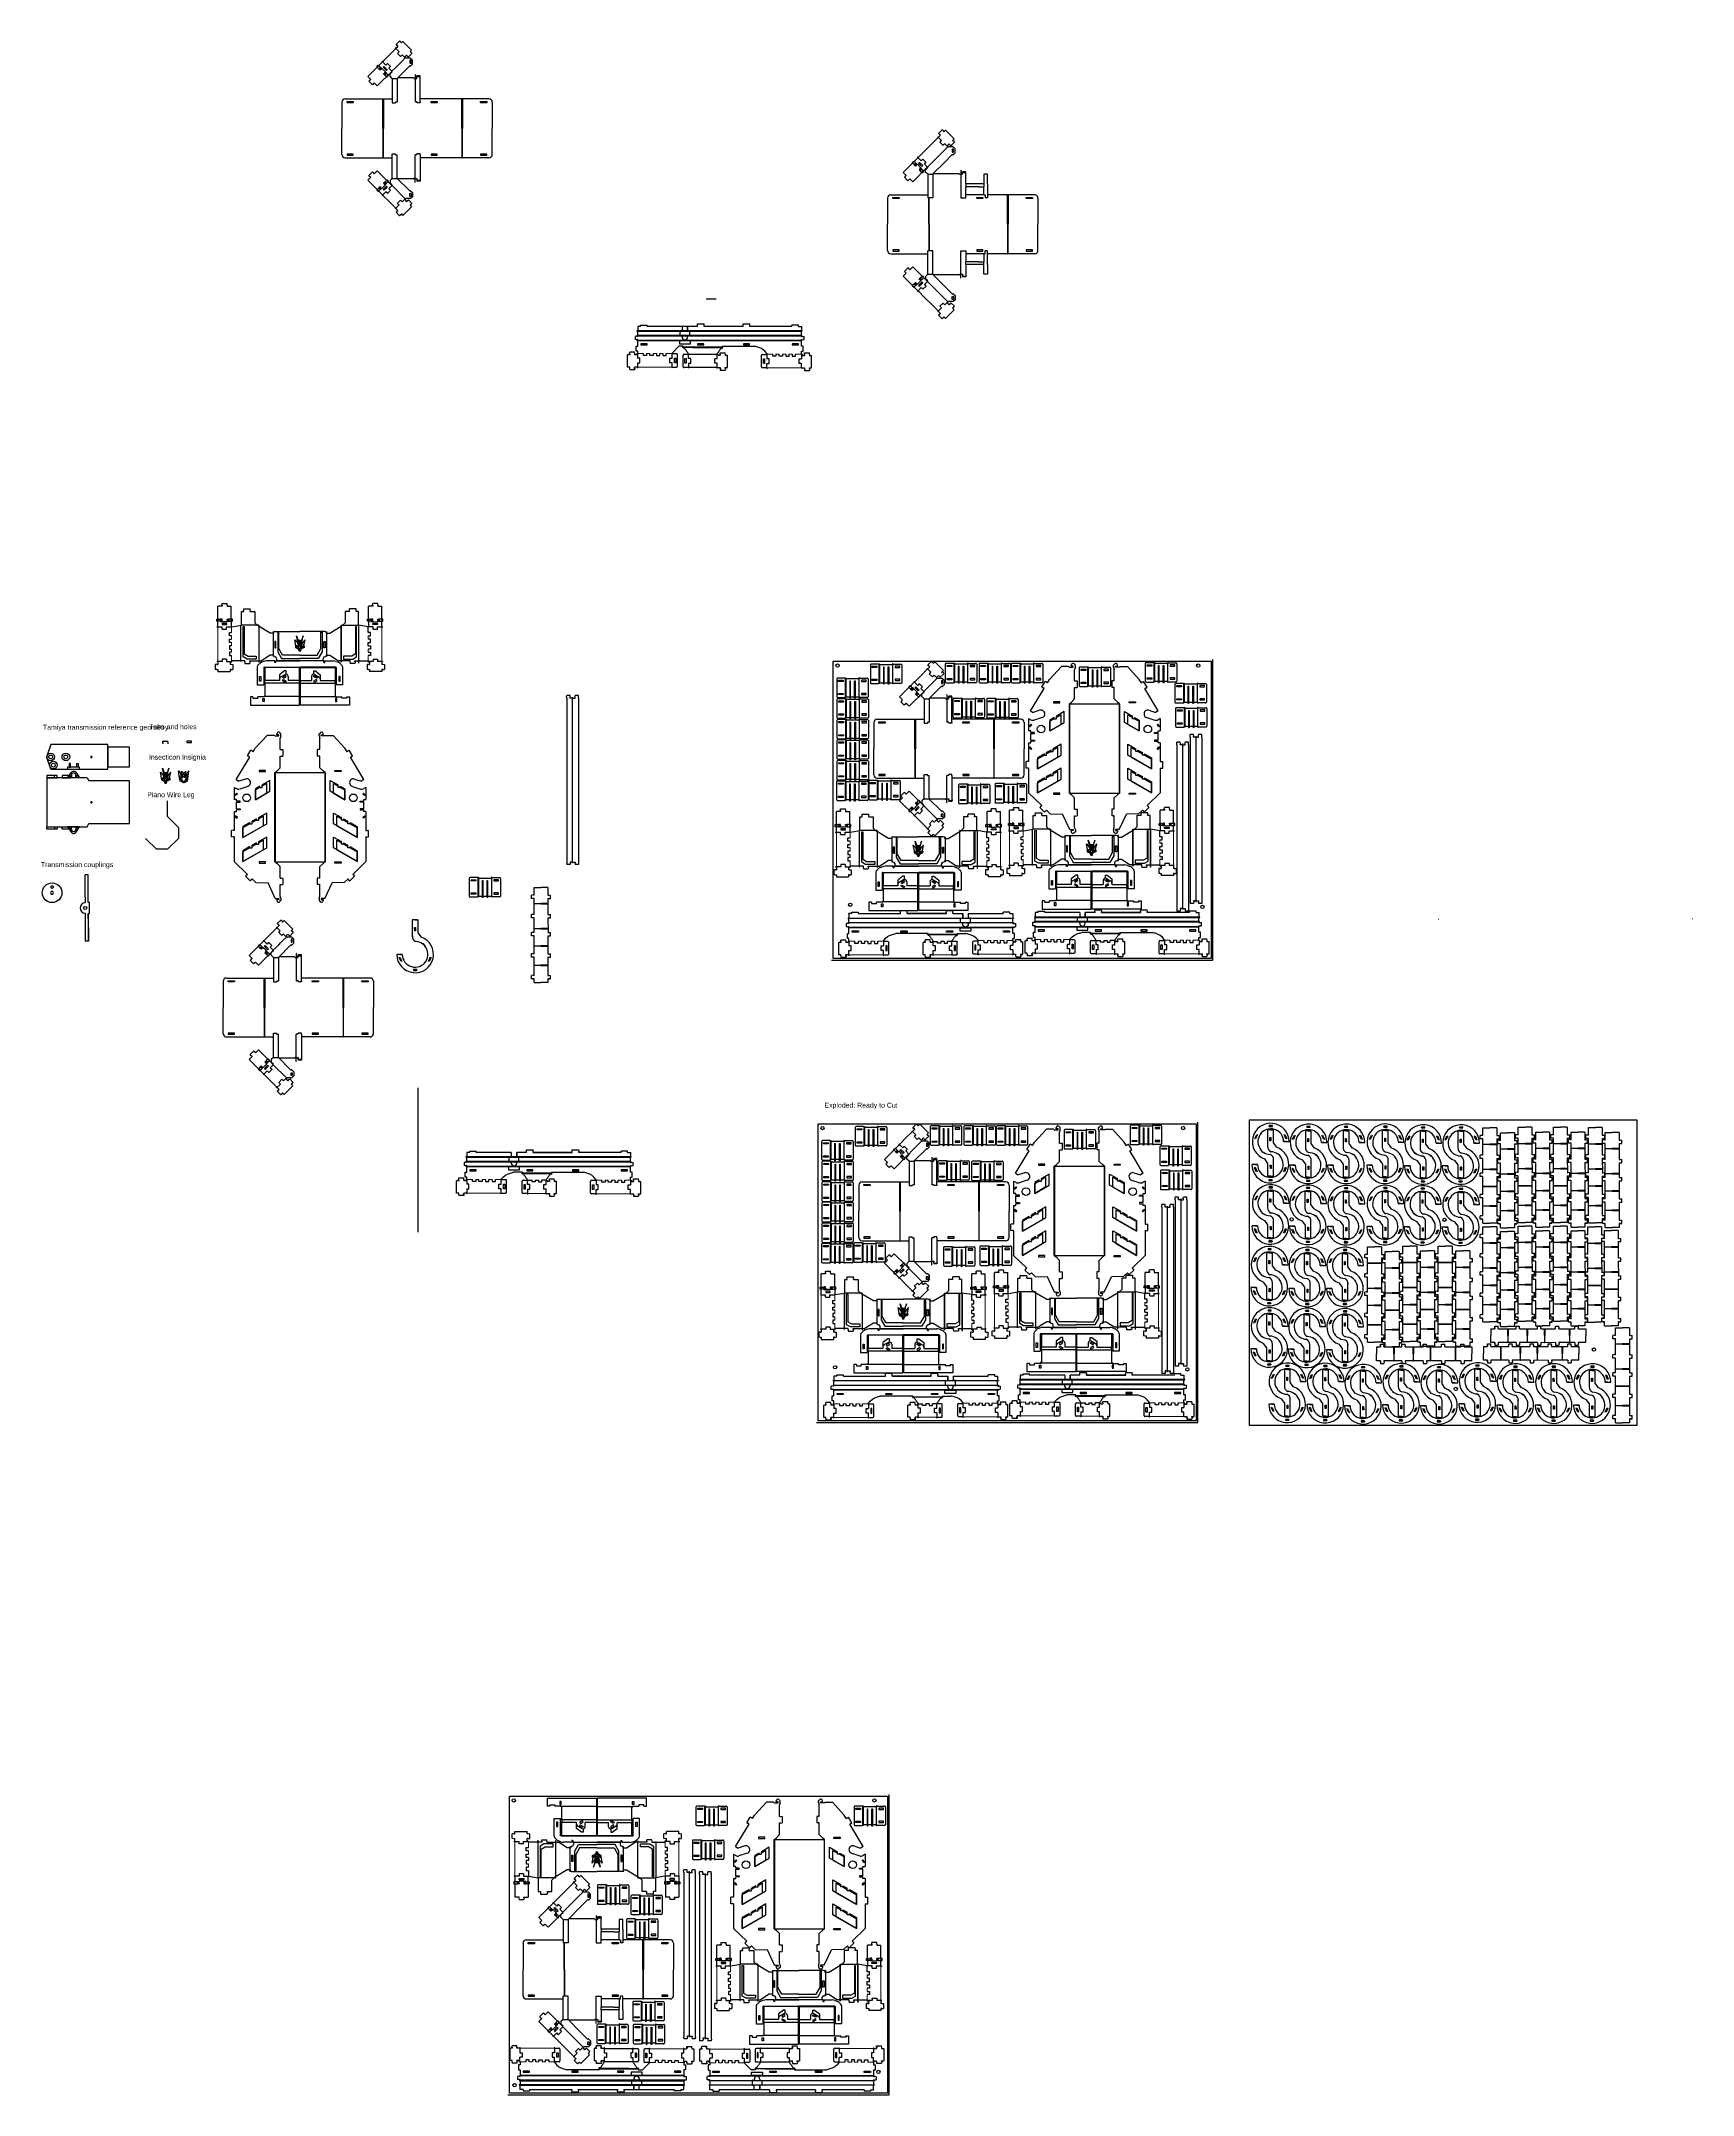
# Model space of a CAD drawing. Header units: inches. Extents: x 1422.9 to 1482.5, y 123.1 to 197.2.
import ezdxf

# ---------------------------------------------------------------- set-up
doc = ezdxf.new("R2010")
doc.units = ezdxf.units.IN
doc.header["$LTSCALE"] = 0.2
doc.header["$MEASUREMENT"] = 0
doc.layers.get('0').update_dxf_attribs({"color": 255})
for name, color, linetype in [('EXTENTS', 5, 'Continuous'), ('FLEXURES', 1, 'Continuous'), ('OUTLINES', 250, 'Continuous')]:
    doc.layers.add(name, color=color, linetype=linetype)
doc.styles.get("Standard").update_dxf_attribs({"font": 'arial.ttf'})

# ---------------------------------------------------------------- blocks, each defined once
blk = doc.blocks.new('*U195')
at = {"layer": 'OUTLINES'}
blk.add_lwpolyline([(-1, 1.1), (0.1, 1.1), (0.1, -3.2), (-1, -3.2)], close=True, dxfattribs=at)
blk = doc.blocks.new('*U71')
at = {"layer": 'OUTLINES'}
for p, q in [((-1.5, 2.25), (-2.4, 2.25)), ((-1.5, 2.25), (-1.5, 2.4)), ((-1.5, 2.4), (0, 2.25)), ((0, -2.25), (0, 2.25)), ((-1.5, -2.25), (-2.4, -2.25)), ((-1.5, -2.25), (-1.5, -2.4)), ((-1.5, -2.4), (0, -2.25))]:
    blk.add_line(p, q, dxfattribs=at)
blk = doc.blocks.new('*U167')
at = {"layer": 'OUTLINES'}
blk.add_lwpolyline([(0.2, 1.8), (-0.9, 1.8), (-0.9, -3.9), (0.2, -3.9)], close=True, dxfattribs=at)
blk = doc.blocks.new('Tabs')
at = {"layer": 'OUTLINES'}
for p, q in [((-2.4, 3), (-1.5, 3)), ((-1.5, 3), (-1.5, 3.15)), ((-1.5, 3.15), (0, 3)), ((0, 3), (0, -3)), ((-2.4, -3), (-1.5, -3)), ((-1.5, -3), (-1.5, -3.15)), ((-1.5, -3.15), (0, -3))]:
    blk.add_line(p, q, dxfattribs=at)
blk = doc.blocks.new('*U39')
at = {"layer": 'EXTENTS', "color": 3}
for p, q in [((-28.4, 36.8), (-26, 40.9)), ((-26, 40.9), (-16, 40.9)), ((-16, 40.9), (-23.7, 27.6)), ((-3.8, 30.6), (0.3, 37.8)), ((2.7, 37.8), (0.3, 37.8)), ((1.5, 39.8), (3.8, 43.9)), ((2.7, 39.8), (1.5, 39.8)), ((2.7, 39.8), (2.7, 37.8)), ((6.2, 43.9), (3.8, 43.9)), ((5, 45.9), (8.7, 52.3)), ((6.2, 45.9), (5, 45.9)), ((18.7, 52.3), (6.2, 30.6)), ((6.2, 45.9), (6.2, 43.9)), ((8.7, 52.3), (18.7, 52.3)), ((18.2, 30.6), (22.3, 37.8)), ((24.7, 37.8), (22.3, 37.8)), ((23.5, 39.8), (25.8, 43.9)), ((24.7, 39.8), (23.5, 39.8)), ((24.7, 39.8), (24.7, 37.8)), ((28.2, 43.9), (25.8, 43.9)), ((27, 45.9), (30.7, 52.3)), ((28.2, 45.9), (27, 45.9)), ((40.7, 52.3), (28.2, 30.6)), ((28.2, 45.9), (28.2, 43.9)), ((30.7, 52.3), (40.7, 52.3)), ((-33.7, 27.6), (-29.5, 34.8)), ((-23.7, 27.6), (-33.7, 27.6)), ((-27.2, 34.8), (-29.5, 34.8)), ((-27.2, 36.8), (-28.4, 36.8)), ((-27.2, 36.8), (-27.2, 34.8)), ((6.2, 30.6), (-3.8, 30.6)), ((28.2, 30.6), (18.2, 30.6)), ((-23.7, -27.6), (-33.7, -27.6)), ((-33.7, -27.6), (-29.5, -34.8)), ((-27.2, -34.8), (-29.5, -34.8)), ((-28.4, -36.8), (-26, -40.9)), ((-27.2, -36.8), (-28.4, -36.8)), ((-27.2, -36.8), (-27.2, -34.8)), ((-16, -40.9), (-23.7, -27.6)), ((6.2, -30.6), (-3.8, -30.6)), ((-3.8, -30.6), (0.3, -37.8)), ((18.7, -52.3), (6.2, -30.6)), ((28.2, -30.6), (18.2, -30.6)), ((18.2, -30.6), (22.3, -37.8)), ((40.7, -52.3), (28.2, -30.6)), ((-26, -40.9), (-16, -40.9)), ((2.7, -37.8), (0.3, -37.8)), ((1.5, -39.8), (3.8, -43.9)), ((2.7, -39.8), (1.5, -39.8)), ((2.7, -39.8), (2.7, -37.8)), ((6.2, -43.9), (3.8, -43.9)), ((5, -45.9), (8.7, -52.3)), ((6.2, -45.9), (5, -45.9)), ((6.2, -45.9), (6.2, -43.9)), ((8.7, -52.3), (18.7, -52.3)), ((24.7, -37.8), (22.3, -37.8)), ((24.7, -39.8), (23.5, -39.8)), ((23.5, -39.8), (25.8, -43.9)), ((24.7, -39.8), (24.7, -37.8)), ((28.2, -43.9), (25.8, -43.9)), ((28.2, -45.9), (27, -45.9)), ((27, -45.9), (30.7, -52.3)), ((28.2, -45.9), (28.2, -43.9)), ((30.7, -52.3), (40.7, -52.3))]:
    blk.add_line(p, q, dxfattribs=at)
at = {"layer": 'FLEXURES'}
for points in [[(-40.9, 23), (-40.9, 22.9), (40.9, 22.9), (40.9, 23)], [(-40.9, -23), (-40.9, -22.9), (40.9, -22.9), (40.9, -23)]]:
    blk.add_lwpolyline(points, close=True, dxfattribs=at)
at = {"layer": 'OUTLINES'}
for p, q in [((-34.5, 58.5), (-54.9, 46.1)), ((-34.5, 58.5), (-33, 56)), ((-27.3, 60.3), (-16.1, 60.3)), ((-27.3, 60.3), (-26.2, 58.3)), ((-5.1, 60.3), (12.1, 60.3)), ((18.1, 60.3), (22.6, 60.3)), ((22.6, 60.3), (40.7, 60.3)), ((40.7, 60.3), (52.4, 48.3)), ((-74.9, 30.2), (-63.1, 41.1)), ((-60, 43), (-63.1, 41.1)), ((-34.9, 50), (-33, 56)), ((-28.2, 47.9), (-25.8, 55.3)), ((-27.2, 36.8), (-24.9, 40.9)), ((-16, 40.9), (-24.9, 40.9)), ((-22, 30.6), (-16, 40.9)), ((-0.9, 33.6), (1.5, 37.8)), ((2.7, 37.8), (1.5, 37.8)), ((2.7, 39.8), (5, 43.9)), ((2.7, 39.8), (2.7, 37.8)), ((6.2, 43.9), (5, 43.9)), ((6.2, 45.9), (9.8, 52.3)), ((6.2, 45.9), (6.2, 43.9)), ((7.9, 33.6), (18.7, 52.3)), ((18.7, 52.3), (9.8, 52.3)), ((21.1, 33.6), (23.5, 37.8)), ((24.7, 37.8), (23.5, 37.8)), ((24.7, 39.8), (27, 43.9)), ((24.7, 39.8), (24.7, 37.8)), ((28.2, 43.9), (27, 43.9)), ((28.2, 45.9), (31.8, 52.3)), ((28.2, 45.9), (28.2, 43.9)), ((29.9, 33.6), (40.7, 52.3)), ((40.7, 52.3), (31.8, 52.3)), ((56.6, 44), (60, 40.5)), ((60, 40.5), (60.3, 29.3)), ((-75.3, 21.2), (-76.4, 21.2)), ((-75.3, 21.2), (-76.4, 21.2)), ((-75.3, 19.4), (-75.3, 21.2)), ((-75.3, 19.4), (-75.3, 21.2)), ((-74.4, 19.4), (-75.3, 19.4)), ((-74.4, 19.4), (-75.3, 19.4)), ((-74.9, 23.7), (-74.9, 30.2)), ((-74.4, 23.2), (-74.9, 23.7)), ((-74.4, 23.2), (-74.4, 21.2)), ((-74.4, 23.2), (-74.4, 21.2)), ((-74.4, 23.2), (-74.4, 23.2)), ((-74.4, 21.2), (-74.4, 19.4)), ((-74.4, 21.2), (-74.4, 19.4)), ((-42.1, 21.4), (-45.3, 18.2)), ((-40.9, 23), (-42.1, 21.4)), ((-40.9, -23), (-40.9, 23)), ((-30.8, 30.6), (-28.4, 34.8)), ((-22, 30.6), (-30.8, 30.6)), ((-27.2, 34.8), (-28.4, 34.8)), ((-27.2, 36.8), (-27.2, 34.8)), ((7.9, 33.6), (-0.9, 33.6)), ((29.9, 33.6), (21.1, 33.6)), ((40.9, -23), (40.9, 23)), ((40.9, 23), (42.1, 21.4)), ((42.1, 21.4), (45.3, 18.2)), ((74.4, 22.7), (60.3, 29.3)), ((74.4, 22.7), (74.4, 19.4)), ((74.4, 22.7), (74.4, 19.4)), ((74.4, 19.4), (75.3, 19.4)), ((74.4, 19.4), (75.3, 19.4)), ((75.3, 19.4), (75.3, 21.2)), ((75.3, 21.2), (76.4, 21.2)), ((75.3, 19.4), (75.3, 21.2)), ((75.3, 21.2), (76.4, 21.2)), ((-76.4, 17.5), (-77.4, 18.7)), ((-74.4, 17.5), (-76.4, 17.5)), ((-74.4, 17.5), (-72.4, 18.2)), ((-61.9, 18.2), (-72.4, 18.2)), ((-45.3, 18.2), (-55.9, 18.2)), ((55.8, 18.2), (45.3, 18.2)), ((72.5, 18.2), (61.8, 18.2)), ((74.4, 17.5), (72.5, 18.2)), ((74.4, 17.5), (76.4, 17.5)), ((76.4, 17.5), (77.4, 18.7)), ((-76.4, -17.5), (-77.4, -18.7)), ((-74.4, -17.5), (-76.4, -17.5)), ((-74.4, -17.5), (-72.4, -18.2)), ((-61.9, -18.2), (-72.4, -18.2)), ((-45.3, -18.2), (-55.9, -18.2)), ((-42.1, -21.4), (-45.3, -18.2)), ((42.1, -21.4), (45.3, -18.2)), ((55.8, -18.2), (45.3, -18.2)), ((72.5, -18.2), (61.8, -18.2)), ((74.4, -17.5), (72.5, -18.2)), ((74.4, -17.5), (76.4, -17.5)), ((76.4, -17.5), (77.4, -18.7)), ((-75.3, -21.2), (-76.4, -21.2)), ((-75.3, -21.2), (-76.4, -21.2)), ((-75.3, -19.4), (-75.3, -21.2)), ((-74.4, -19.4), (-75.3, -19.4)), ((-75.3, -19.4), (-75.3, -21.2)), ((-74.4, -19.4), (-75.3, -19.4)), ((-74.4, -23.2), (-74.9, -23.7)), ((-74.9, -23.7), (-74.9, -30.2)), ((-74.9, -30.2), (-63.1, -41.1)), ((-74.4, -21.2), (-74.4, -19.4)), ((-74.4, -23.2), (-74.4, -19.4)), ((-40.9, -23), (-42.1, -21.4)), ((-22, -30.6), (-30.8, -30.6)), ((-30.8, -30.6), (-28.4, -34.8)), ((-27.2, -34.8), (-28.4, -34.8)), ((-27.2, -36.8), (-27.2, -34.8)), ((-27.2, -36.8), (-24.9, -40.9)), ((-22, -30.6), (-16, -40.9)), ((7.9, -33.6), (-0.9, -33.6)), ((-0.9, -33.6), (1.5, -37.8)), ((7.9, -33.6), (18.7, -52.3)), ((29.9, -33.6), (21.1, -33.6)), ((21.1, -33.6), (23.5, -37.8)), ((29.9, -33.6), (40.7, -52.3)), ((40.9, -23), (42.1, -21.4)), ((60, -40.5), (60.3, -29.3)), ((74.4, -22.7), (60.3, -29.3)), ((74.4, -22.7), (74.4, -19.4)), ((74.4, -19.4), (75.3, -19.4)), ((74.4, -22.7), (74.4, -19.4)), ((74.4, -19.4), (75.3, -19.4)), ((75.3, -19.4), (75.3, -21.2)), ((75.3, -19.4), (75.3, -21.2)), ((75.3, -21.2), (76.4, -21.2)), ((75.3, -21.2), (76.4, -21.2)), ((-60, -43), (-63.1, -41.1)), ((-34.5, -58.5), (-54.9, -46.1)), ((-34.9, -50), (-33, -56)), ((-34.5, -58.5), (-33, -56)), ((-28.2, -47.9), (-25.8, -55.3)), ((-16, -40.9), (-24.9, -40.9)), ((2.7, -37.8), (1.5, -37.8)), ((2.7, -39.8), (2.7, -37.8)), ((2.7, -39.8), (5, -43.9)), ((6.2, -43.9), (5, -43.9)), ((6.2, -45.9), (6.2, -43.9)), ((6.2, -45.9), (9.8, -52.3)), ((18.7, -52.3), (9.8, -52.3)), ((24.7, -37.8), (23.5, -37.8)), ((24.7, -39.8), (24.7, -37.8)), ((24.7, -39.8), (27, -43.9)), ((28.2, -43.9), (27, -43.9)), ((28.2, -45.9), (28.2, -43.9)), ((28.2, -45.9), (31.8, -52.3)), ((40.7, -52.3), (31.8, -52.3)), ((40.7, -60.3), (52.4, -48.3)), ((56.6, -44), (60, -40.5)), ((-27.3, -60.3), (-26.2, -58.3)), ((-27.3, -60.3), (-16.1, -60.3)), ((-5.1, -60.3), (12.1, -60.3)), ((18.1, -60.3), (22.6, -60.3)), ((22.6, -60.3), (40.7, -60.3))]:
    blk.add_line(p, q, dxfattribs=at)
for points in [[(-19.8, 59.1), (-20.4, 59.7), (-22.1, 58), (-21.5, 57.4)], [(-1.3, 59.1), (-0.7, 59.7), (1, 58), (0.4, 57.4)], [(-19.8, -59.1), (-20.4, -59.7), (-22.1, -58), (-21.5, -57.4)], [(-1.3, -59.1), (-0.7, -59.7), (1, -58), (0.4, -57.4)]]:
    blk.add_lwpolyline(points, close=True, dxfattribs=at)
for points in [[(-14.6, 58.3), (-16.1, 58.3), (-16.1, 60.3)], [(-13.6, 58.3), (-13.6, 55), (-14.6, 55), (-14.6, 58.3)], [(-7.6, 58.3), (-13.6, 58.3)], [(-7.6, 58.3), (-7.6, 55), (-6.6, 55), (-6.6, 58.3)], [(-5.1, 60.3), (-5.1, 58.3), (-6.6, 58.3)], [(-13.6, -58.3), (-13.6, -55), (-14.6, -55), (-14.6, -58.3)], [(-7.6, -58.3), (-7.6, -55), (-6.6, -55), (-6.6, -58.3)], [(-14.6, -58.3), (-16.1, -58.3), (-16.1, -60.3)], [(-7.6, -58.3), (-13.6, -58.3)], [(-5.1, -60.3), (-5.1, -58.3), (-6.6, -58.3)]]:
    blk.add_lwpolyline(points, dxfattribs=at)
for centre in [(-17.7, 48.9), (-17.7, -48.9)]:
    blk.add_circle(centre, 3.5, dxfattribs=at)
for centre, radius, start, end in [((-29.2, 56.5), 3.5, 340.9837, 32.3831), ((-31.6, 48.9), 3.5, 162.3585, 342.3736), ((-76.4, 19.7), 1.5, 90, 180), ((-76.4, 19.7), 1.5, 180, 225), ((76.4, 19.7), 1.5, 0, 90), ((76.4, 19.7), 1.5, 315, 0), ((-76.4, -19.7), 1.5, 135, 180), ((76.4, -19.7), 1.5, 0, 45), ((-76.4, -19.7), 1.5, 180, 270), ((76.4, -19.7), 1.5, 270, 0), ((-31.6, -48.9), 3.5, 17.6264, 197.6415), ((-29.2, -56.5), 3.5, 327.6169, 19.0163)]:
    blk.add_arc(centre, radius, start, end, dxfattribs=at)
at = {"layer": 'OUTLINES', "xscale": -1}
for name, p, rotation in [('Tabs', (15.1, 62.7), 270), ('Tabs', (-58.7, 46.6), 301.2154187285068), ('Tabs', (56.2, 47.8), 224.4397946418061), ('*U167', (-41.9, 33.6), 180), ('*U167', (41.8, 33.6), 180), ('Tabs', (-58.9, 15.8), 90), ('Tabs', (58.8, 15.8), 90)]:
    blk.add_blockref(name, p, dxfattribs=dict(at, rotation=rotation))
at = {"layer": 'OUTLINES'}
for p, rotation in [((-58.9, -15.8), 89.99999999999999), ((58.8, -15.8), 89.99999999999999), ((-58.7, -46.6), 238.7845812714932), ((56.2, -47.8), 315.5602053581939), ((15.1, -62.7), 270)]:
    blk.add_blockref('Tabs', p, dxfattribs=dict(at, rotation=rotation))
for p in [(-41.9, -33.6), (41.8, -33.6)]:
    blk.add_blockref('*U167', p, dxfattribs=at)
blk = doc.blocks.new('Modular leg')
at = {"layer": 'EXTENTS', "color": 3}
for p, q in [((12.6, 16.1), (12.6, 0.3)), ((12.6, 16.1), (13.1, 16.1)), ((13.1, 0.3), (12.6, 0.3)), ((13.1, 16.1), (13.1, 0.3)), ((17.1, 16.1), (17.6, 16.1)), ((17.1, 0.3), (17.1, 16.1)), ((17.6, 0.3), (17.1, 0.3)), ((17.6, 16.1), (17.6, 0.3))]:
    blk.add_line(p, q, dxfattribs=at)
at = {"layer": 'FLEXURES'}
for points in [[(9.1, 18.9), (9.1, 0.9), (8.8, 0.9), (8.8, 18.9)], [(21, 18.9), (21, 0.9), (21.3, 0.9), (21.3, 18.9)]]:
    blk.add_lwpolyline(points, close=True, dxfattribs=at)
at = {"layer": 'OUTLINES'}
for p, q in [((0.7, 17.9), (0.7, 1.6)), ((8.2, 18.6), (1.4, 18.6)), ((1.4, 0.9), (8.2, 0.9)), ((21.2, 17.9), (8.9, 17.9)), ((8.9, 1.6), (21.2, 1.6)), ((21.9, 18.6), (28.7, 18.6)), ((28.7, 0.9), (21.9, 0.9)), ((29.5, 17.9), (29.5, 1.6))]:
    blk.add_line(p, q, dxfattribs=at)
for centre, start, end in [((1.4, 17.9), 90, 180), ((1.4, 1.6), 180, 270), ((8.2, 17.9), 0, 90), ((8.2, 1.6), 270, 0), ((21.9, 17.9), 90, 180), ((21.9, 1.6), 180, 270), ((28.7, 17.9), 0, 90), ((28.7, 1.6), 270, 0)]:
    blk.add_arc(centre, 0.75, start, end, dxfattribs=at)
at = {"layer": 'OUTLINES', "rotation": 270}
for p in [(5.6, 15.7), (5.6, 3.7)]:
    blk.add_blockref('*U195', p, dxfattribs=at)
at = {"layer": 'OUTLINES', "xscale": -1, "rotation": 90}
for p in [(24.5, 15.7), (24.5, 3.7)]:
    blk.add_blockref('*U195', p, dxfattribs=at)
blk = doc.blocks.new('*U40')
at = {"layer": 'EXTENTS', "color": 3}
for p, q in [((-28.4, 36.8), (-26, 40.9)), ((-26, 40.9), (-16, 40.9)), ((-16, 40.9), (-23.7, 27.6)), ((-3.8, 30.6), (0.3, 37.8)), ((2.7, 37.8), (0.3, 37.8)), ((1.5, 39.8), (3.8, 43.9)), ((2.7, 39.8), (1.5, 39.8)), ((2.7, 39.8), (2.7, 37.8)), ((6.2, 43.9), (3.8, 43.9)), ((5, 45.9), (8.7, 52.3)), ((6.2, 45.9), (5, 45.9)), ((18.7, 52.3), (6.2, 30.6)), ((6.2, 45.9), (6.2, 43.9)), ((8.7, 52.3), (18.7, 52.3)), ((18.2, 30.6), (22.3, 37.8)), ((24.7, 37.8), (22.3, 37.8)), ((23.5, 39.8), (25.8, 43.9)), ((24.7, 39.8), (23.5, 39.8)), ((24.7, 39.8), (24.7, 37.8)), ((28.2, 43.9), (25.8, 43.9)), ((27, 45.9), (30.7, 52.3)), ((28.2, 45.9), (27, 45.9)), ((40.7, 52.3), (28.2, 30.6)), ((28.2, 45.9), (28.2, 43.9)), ((30.7, 52.3), (40.7, 52.3)), ((-33.7, 27.6), (-29.5, 34.8)), ((-23.7, 27.6), (-33.7, 27.6)), ((-27.2, 34.8), (-29.5, 34.8)), ((-27.2, 36.8), (-28.4, 36.8)), ((-27.2, 36.8), (-27.2, 34.8)), ((6.2, 30.6), (-3.8, 30.6)), ((28.2, 30.6), (18.2, 30.6)), ((-23.7, -27.6), (-33.7, -27.6)), ((-33.7, -27.6), (-29.5, -34.8)), ((-27.2, -34.8), (-29.5, -34.8)), ((-28.4, -36.8), (-26, -40.9)), ((-27.2, -36.8), (-28.4, -36.8)), ((-27.2, -36.8), (-27.2, -34.8)), ((-16, -40.9), (-23.7, -27.6)), ((6.2, -30.6), (-3.8, -30.6)), ((-3.8, -30.6), (0.3, -37.8)), ((18.7, -52.3), (6.2, -30.6)), ((28.2, -30.6), (18.2, -30.6)), ((18.2, -30.6), (22.3, -37.8)), ((40.7, -52.3), (28.2, -30.6)), ((-26, -40.9), (-16, -40.9)), ((2.7, -37.8), (0.3, -37.8)), ((1.5, -39.8), (3.8, -43.9)), ((2.7, -39.8), (1.5, -39.8)), ((2.7, -39.8), (2.7, -37.8)), ((6.2, -43.9), (3.8, -43.9)), ((5, -45.9), (8.7, -52.3)), ((6.2, -45.9), (5, -45.9)), ((6.2, -45.9), (6.2, -43.9)), ((8.7, -52.3), (18.7, -52.3)), ((24.7, -37.8), (22.3, -37.8)), ((24.7, -39.8), (23.5, -39.8)), ((23.5, -39.8), (25.8, -43.9)), ((24.7, -39.8), (24.7, -37.8)), ((28.2, -43.9), (25.8, -43.9)), ((28.2, -45.9), (27, -45.9)), ((27, -45.9), (30.7, -52.3)), ((28.2, -45.9), (28.2, -43.9)), ((30.7, -52.3), (40.7, -52.3))]:
    blk.add_line(p, q, dxfattribs=at)
at = {"layer": 'FLEXURES'}
for points in [[(-40.9, 23), (-40.9, 22.9), (40.9, 22.9), (40.9, 23)], [(-40.9, -23), (-40.9, -22.9), (40.9, -22.9), (40.9, -23)]]:
    blk.add_lwpolyline(points, close=True, dxfattribs=at)
at = {"layer": 'OUTLINES'}
for p, q in [((-34.5, 58.5), (-54.9, 46.1)), ((-34.5, 58.5), (-33, 56)), ((-27.3, 60.3), (-16.1, 60.3)), ((-27.3, 60.3), (-26.2, 58.3)), ((-5.1, 60.3), (12.1, 60.3)), ((18.1, 60.3), (22.6, 60.3)), ((22.6, 60.3), (40.7, 60.3)), ((40.7, 60.3), (52.4, 48.3)), ((-74.9, 30.2), (-63.1, 41.1)), ((-60, 43), (-63.1, 41.1)), ((-34.9, 50), (-33, 56)), ((-28.2, 47.9), (-25.8, 55.3)), ((-27.2, 36.8), (-24.9, 40.9)), ((-16, 40.9), (-24.9, 40.9)), ((-22, 30.6), (-16, 40.9)), ((-0.9, 33.6), (1.5, 37.8)), ((2.7, 37.8), (1.5, 37.8)), ((2.7, 39.8), (5, 43.9)), ((2.7, 39.8), (2.7, 37.8)), ((6.2, 43.9), (5, 43.9)), ((6.2, 45.9), (9.8, 52.3)), ((6.2, 45.9), (6.2, 43.9)), ((7.9, 33.6), (18.7, 52.3)), ((18.7, 52.3), (9.8, 52.3)), ((21.1, 33.6), (23.5, 37.8)), ((24.7, 37.8), (23.5, 37.8)), ((24.7, 39.8), (27, 43.9)), ((24.7, 39.8), (24.7, 37.8)), ((28.2, 43.9), (27, 43.9)), ((28.2, 45.9), (31.8, 52.3)), ((28.2, 45.9), (28.2, 43.9)), ((29.9, 33.6), (40.7, 52.3)), ((40.7, 52.3), (31.8, 52.3)), ((56.6, 44), (60, 40.5)), ((60, 40.5), (60.3, 29.3)), ((-75.3, 21.2), (-76.4, 21.2)), ((-75.3, 21.2), (-76.4, 21.2)), ((-75.3, 19.4), (-75.3, 21.2)), ((-75.3, 19.4), (-75.3, 21.2)), ((-74.4, 19.4), (-75.3, 19.4)), ((-74.4, 19.4), (-75.3, 19.4)), ((-74.9, 23.7), (-74.9, 30.2)), ((-74.4, 23.2), (-74.9, 23.7)), ((-74.4, 23.2), (-74.4, 21.2)), ((-74.4, 23.2), (-74.4, 21.2)), ((-74.4, 23.2), (-74.4, 23.2)), ((-74.4, 21.2), (-74.4, 19.4)), ((-74.4, 21.2), (-74.4, 19.4)), ((-42.1, 21.4), (-45.3, 18.2)), ((-40.9, 23), (-42.1, 21.4)), ((-40.9, -23), (-40.9, 23)), ((-30.8, 30.6), (-28.4, 34.8)), ((-22, 30.6), (-30.8, 30.6)), ((-27.2, 34.8), (-28.4, 34.8)), ((-27.2, 36.8), (-27.2, 34.8)), ((7.9, 33.6), (-0.9, 33.6)), ((29.9, 33.6), (21.1, 33.6)), ((40.9, -23), (40.9, 23)), ((40.9, 23), (42.1, 21.4)), ((42.1, 21.4), (45.3, 18.2)), ((74.4, 22.7), (60.3, 29.3)), ((74.4, 22.7), (74.4, 19.4)), ((74.4, 22.7), (74.4, 19.4)), ((74.4, 19.4), (75.3, 19.4)), ((74.4, 19.4), (75.3, 19.4)), ((75.3, 19.4), (75.3, 21.2)), ((75.3, 21.2), (76.4, 21.2)), ((75.3, 19.4), (75.3, 21.2)), ((75.3, 21.2), (76.4, 21.2)), ((-76.4, 17.5), (-77.4, 18.7)), ((-74.4, 17.5), (-76.4, 17.5)), ((-74.4, 17.5), (-72.4, 18.2)), ((-61.9, 18.2), (-72.4, 18.2)), ((-45.3, 18.2), (-55.9, 18.2)), ((55.8, 18.2), (45.3, 18.2)), ((72.5, 18.2), (61.8, 18.2)), ((74.4, 17.5), (72.5, 18.2)), ((74.4, 17.5), (76.4, 17.5)), ((76.4, 17.5), (77.4, 18.7)), ((-76.4, -17.5), (-77.4, -18.7)), ((-74.4, -17.5), (-76.4, -17.5)), ((-74.4, -17.5), (-72.4, -18.2)), ((-61.9, -18.2), (-72.4, -18.2)), ((-45.3, -18.2), (-55.9, -18.2)), ((-42.1, -21.4), (-45.3, -18.2)), ((42.1, -21.4), (45.3, -18.2)), ((55.8, -18.2), (45.3, -18.2)), ((72.5, -18.2), (61.8, -18.2)), ((74.4, -17.5), (72.5, -18.2)), ((74.4, -17.5), (76.4, -17.5)), ((76.4, -17.5), (77.4, -18.7)), ((-75.3, -21.2), (-76.4, -21.2)), ((-75.3, -21.2), (-76.4, -21.2)), ((-75.3, -19.4), (-75.3, -21.2)), ((-74.4, -19.4), (-75.3, -19.4)), ((-75.3, -19.4), (-75.3, -21.2)), ((-74.4, -19.4), (-75.3, -19.4)), ((-74.4, -23.2), (-74.9, -23.7)), ((-74.9, -23.7), (-74.9, -30.2)), ((-74.9, -30.2), (-63.1, -41.1)), ((-74.4, -21.2), (-74.4, -19.4)), ((-74.4, -23.2), (-74.4, -19.4)), ((-40.9, -23), (-42.1, -21.4)), ((-22, -30.6), (-30.8, -30.6)), ((-30.8, -30.6), (-28.4, -34.8)), ((-27.2, -34.8), (-28.4, -34.8)), ((-27.2, -36.8), (-27.2, -34.8)), ((-27.2, -36.8), (-24.9, -40.9)), ((-22, -30.6), (-16, -40.9)), ((7.9, -33.6), (-0.9, -33.6)), ((-0.9, -33.6), (1.5, -37.8)), ((7.9, -33.6), (18.7, -52.3)), ((29.9, -33.6), (21.1, -33.6)), ((21.1, -33.6), (23.5, -37.8)), ((29.9, -33.6), (40.7, -52.3)), ((40.9, -23), (42.1, -21.4)), ((60, -40.5), (60.3, -29.3)), ((74.4, -22.7), (60.3, -29.3)), ((74.4, -22.7), (74.4, -19.4)), ((74.4, -19.4), (75.3, -19.4)), ((74.4, -22.7), (74.4, -19.4)), ((74.4, -19.4), (75.3, -19.4)), ((75.3, -19.4), (75.3, -21.2)), ((75.3, -19.4), (75.3, -21.2)), ((75.3, -21.2), (76.4, -21.2)), ((75.3, -21.2), (76.4, -21.2)), ((-60, -43), (-63.1, -41.1)), ((-34.5, -58.5), (-54.9, -46.1)), ((-34.9, -50), (-33, -56)), ((-34.5, -58.5), (-33, -56)), ((-28.2, -47.9), (-25.8, -55.3)), ((-16, -40.9), (-24.9, -40.9)), ((2.7, -37.8), (1.5, -37.8)), ((2.7, -39.8), (2.7, -37.8)), ((2.7, -39.8), (5, -43.9)), ((6.2, -43.9), (5, -43.9)), ((6.2, -45.9), (6.2, -43.9)), ((6.2, -45.9), (9.8, -52.3)), ((18.7, -52.3), (9.8, -52.3)), ((24.7, -37.8), (23.5, -37.8)), ((24.7, -39.8), (24.7, -37.8)), ((24.7, -39.8), (27, -43.9)), ((28.2, -43.9), (27, -43.9)), ((28.2, -45.9), (28.2, -43.9)), ((28.2, -45.9), (31.8, -52.3)), ((40.7, -52.3), (31.8, -52.3)), ((40.7, -60.3), (52.4, -48.3)), ((56.6, -44), (60, -40.5)), ((-27.3, -60.3), (-26.2, -58.3)), ((-27.3, -60.3), (-16.1, -60.3)), ((-5.1, -60.3), (12.1, -60.3)), ((18.1, -60.3), (22.6, -60.3)), ((22.6, -60.3), (40.7, -60.3))]:
    blk.add_line(p, q, dxfattribs=at)
for points in [[(-19.8, 59.1), (-20.4, 59.7), (-22.1, 58), (-21.5, 57.4)], [(-1.3, 59.1), (-0.7, 59.7), (1, 58), (0.4, 57.4)], [(-19.8, -59.1), (-20.4, -59.7), (-22.1, -58), (-21.5, -57.4)], [(-1.3, -59.1), (-0.7, -59.7), (1, -58), (0.4, -57.4)]]:
    blk.add_lwpolyline(points, close=True, dxfattribs=at)
for points in [[(-14.6, 58.3), (-16.1, 58.3), (-16.1, 60.3)], [(-13.6, 58.3), (-13.6, 55), (-14.6, 55), (-14.6, 58.3)], [(-7.6, 58.3), (-13.6, 58.3)], [(-7.6, 58.3), (-7.6, 55), (-6.6, 55), (-6.6, 58.3)], [(-5.1, 60.3), (-5.1, 58.3), (-6.6, 58.3)], [(-13.6, -58.3), (-13.6, -55), (-14.6, -55), (-14.6, -58.3)], [(-7.6, -58.3), (-7.6, -55), (-6.6, -55), (-6.6, -58.3)], [(-14.6, -58.3), (-16.1, -58.3), (-16.1, -60.3)], [(-7.6, -58.3), (-13.6, -58.3)], [(-5.1, -60.3), (-5.1, -58.3), (-6.6, -58.3)]]:
    blk.add_lwpolyline(points, dxfattribs=at)
for centre in [(-17.7, 48.9), (-17.7, -48.9)]:
    blk.add_circle(centre, 3.5, dxfattribs=at)
for centre, radius, start, end in [((-29.2, 56.5), 3.5, 340.9837, 32.3831), ((-31.6, 48.9), 3.5, 162.3585, 342.3736), ((-76.4, 19.7), 1.5, 90, 180), ((-76.4, 19.7), 1.5, 180, 225), ((76.4, 19.7), 1.5, 0, 90), ((76.4, 19.7), 1.5, 315, 0), ((-76.4, -19.7), 1.5, 135, 180), ((76.4, -19.7), 1.5, 0, 45), ((-76.4, -19.7), 1.5, 180, 270), ((76.4, -19.7), 1.5, 270, 0), ((-31.6, -48.9), 3.5, 17.6264, 197.6415), ((-29.2, -56.5), 3.5, 327.6169, 19.0163)]:
    blk.add_arc(centre, radius, start, end, dxfattribs=at)
at = {"layer": 'OUTLINES', "xscale": -1}
for name, p, rotation in [('Tabs', (15.1, 62.7), 270), ('Tabs', (-58.7, 46.6), 301.2154187285068), ('Tabs', (56.2, 47.8), 224.4397946418061), ('*U167', (-41.9, 33.6), 180), ('*U167', (41.8, 33.6), 180), ('Tabs', (-58.9, 15.8), 90), ('Tabs', (58.8, 15.8), 90)]:
    blk.add_blockref(name, p, dxfattribs=dict(at, rotation=rotation))
at = {"layer": 'OUTLINES'}
for p, rotation in [((-58.9, -15.8), 89.99999999999999), ((58.8, -15.8), 89.99999999999999), ((-58.7, -46.6), 238.7845812714932), ((56.2, -47.8), 315.5602053581939), ((15.1, -62.7), 270)]:
    blk.add_blockref('Tabs', p, dxfattribs=dict(at, rotation=rotation))
for p in [(-41.9, -33.6), (41.8, -33.6)]:
    blk.add_blockref('*U167', p, dxfattribs=at)
blk = doc.blocks.new('Plexi piece')
at = {"layer": 'OUTLINES'}
for p, q in [((0.262, -4.228), (0.262, -3.41)), ((0.38, -3.41), (0.262, -3.41)), ((0.38, -4.228), (0.38, -3.41)), ((0.38, -4.41), (0.38, -3.41)), ((0.262, -4.228), (0.262, -4.421)), ((0.38, -4.41), (0.38, -4.228)), ((0.419, -4.41), (0.38, -4.41)), ((0.419, -4.804), (0.419, -4.41)), ((0.262, -4.794), (0.262, -4.986)), ((0.262, -4.986), (0.262, -5.804)), ((0.38, -4.986), (0.38, -4.804)), ((0.38, -4.804), (0.419, -4.804)), ((0.38, -4.804), (0.382, -5.804)), ((0.38, -4.986), (0.38, -5.804)), ((0.382, -5.804), (0.262, -5.804))]:
    blk.add_line(p, q, dxfattribs=at)
blk.add_circle((0.266, -4.607), 0.058, dxfattribs=at)
blk.add_arc((0.271, -4.608), 0.187, 92.61387, 267.38613, dxfattribs=at)
blk = doc.blocks.new('leg plate')
at = {"layer": 'OUTLINES'}
for p, q in [((19.538, -15.914), (19.338, -15.914)), ((19.338, -15.914), (19.338, -16.509)), ((19.423, -16.312), (19.422, -16.192)), ((19.422, -16.192), (19.438, -16.192)), ((19.438, -15.914), (19.538, -15.914)), ((19.438, -16.192), (19.452, -16.192)), ((19.452, -16.192), (19.453, -16.312)), ((19.538, -15.914), (19.538, -16.382)), ((19.338, -16.509), (19.338, -16.536)), ((19.453, -16.312), (19.423, -16.312)), ((19.538, -16.382), (19.657, -16.539)), ((19.705, -16.786), (19.714, -16.778)), ((19.754, -16.822), (19.714, -16.778)), ((19.714, -16.778), (19.795, -16.866)), ((19.795, -16.866), (19.793, -16.868)), ((18.975, -17.164), (18.775, -17.164)), ((18.875, -17.164), (18.825, -17.164)), ((18.863, -17.279), (18.89, -17.267)), ((18.93, -17.424), (18.863, -17.279)), ((18.875, -17.164), (18.975, -17.164)), ((18.89, -17.267), (18.924, -17.339)), ((18.924, -17.339), (18.957, -17.412)), ((18.957, -17.412), (18.93, -17.424)), ((19.498, -17.712), (19.378, -17.712)), ((19.378, -17.712), (19.378, -17.742)), ((19.378, -17.742), (19.498, -17.742)), ((19.498, -17.727), (19.498, -17.712)), ((19.498, -17.727), (19.498, -17.742)), ((19.918, -17.412), (19.952, -17.339)), ((19.946, -17.424), (19.918, -17.412)), ((20.013, -17.279), (19.946, -17.424)), ((19.952, -17.339), (19.986, -17.267)), ((19.986, -17.267), (20.013, -17.279))]:
    blk.add_line(p, q, dxfattribs=at)
for centre, radius, start, end in [((19.438, -17.164), 0.663, 180, 70.64154), ((19.438, -17.164), 0.463, 180, 39.83621), ((19.529, -16.523), 0.191, 175.95712, 250.0574), ((19.438, -17.164), 0.463, 54.79176, 86.84663)]:
    blk.add_arc(centre, radius, start, end, dxfattribs=at)
blk = doc.blocks.new('leg spine')
at = {"layer": 'FLEXURES'}
for p, q in [((21.602, -16.199), (21.602, -16.194)), ((21.602, -16.194), (21.852, -16.194)), ((21.852, -16.204), (21.602, -16.204)), ((22.102, -16.194), (21.852, -16.194)), ((21.852, -16.204), (22.102, -16.204)), ((22.102, -16.199), (22.102, -16.194)), ((21.602, -17.101), (21.602, -17.096)), ((21.602, -17.096), (21.852, -17.096)), ((21.852, -17.106), (21.602, -17.106)), ((21.602, -17.722), (21.602, -17.717)), ((21.602, -17.717), (21.852, -17.717)), ((21.852, -17.727), (21.602, -17.727)), ((22.102, -17.096), (21.852, -17.096)), ((21.852, -17.106), (22.102, -17.106)), ((22.102, -17.717), (21.852, -17.717)), ((21.852, -17.727), (22.102, -17.727)), ((22.102, -17.101), (22.102, -17.096)), ((22.102, -17.722), (22.102, -17.717)), ((21.602, -18.422), (21.602, -18.417)), ((21.602, -18.417), (21.852, -18.417)), ((21.852, -18.427), (21.602, -18.427)), ((22.102, -18.417), (21.852, -18.417)), ((21.852, -18.427), (22.102, -18.427)), ((22.102, -18.422), (22.102, -18.417))]:
    blk.add_line(p, q, dxfattribs=at)
at = {"layer": 'OUTLINES'}
for p, q in [((21.566, -15.883), (21.506, -15.889)), ((21.506, -16.009), (21.506, -15.889)), ((21.602, -16.009), (21.506, -16.009)), ((21.566, -16.009), (21.506, -16.009)), ((21.566, -15.889), (21.566, -15.883)), ((21.602, -15.889), (21.566, -15.889)), ((21.602, -16.009), (21.566, -16.009)), ((21.602, -15.611), (21.852, -15.611)), ((21.602, -15.889), (21.602, -15.611)), ((21.602, -16.589), (21.602, -16.009)), ((22.102, -15.611), (21.852, -15.611)), ((22.102, -15.611), (22.102, -15.889)), ((22.102, -15.889), (22.138, -15.889)), ((22.102, -16.009), (22.198, -16.009)), ((22.102, -16.009), (22.138, -16.009)), ((22.102, -16.009), (22.102, -16.589)), ((22.138, -15.889), (22.138, -15.883)), ((22.138, -15.883), (22.198, -15.889)), ((22.138, -16.009), (22.198, -16.009)), ((22.198, -16.009), (22.198, -15.889)), ((21.566, -16.583), (21.506, -16.589)), ((21.506, -16.709), (21.506, -16.589)), ((21.602, -16.709), (21.506, -16.709)), ((21.566, -16.709), (21.506, -16.709)), ((21.566, -16.589), (21.566, -16.583)), ((21.602, -16.589), (21.566, -16.589)), ((21.602, -16.709), (21.566, -16.709)), ((21.602, -17.241), (21.602, -16.709)), ((22.102, -16.589), (22.138, -16.589)), ((22.102, -16.709), (22.198, -16.709)), ((22.102, -16.709), (22.138, -16.709)), ((22.102, -16.709), (22.106, -17.241)), ((22.138, -16.589), (22.138, -16.583)), ((22.138, -16.583), (22.198, -16.589)), ((22.138, -16.709), (22.198, -16.709)), ((22.198, -16.709), (22.198, -16.589)), ((21.566, -17.235), (21.506, -17.241)), ((21.506, -17.361), (21.506, -17.241)), ((21.602, -17.361), (21.506, -17.361)), ((21.566, -17.361), (21.506, -17.361)), ((21.566, -17.241), (21.566, -17.235)), ((21.602, -17.241), (21.566, -17.241)), ((21.602, -17.361), (21.566, -17.361)), ((21.602, -18.012), (21.602, -17.361)), ((22.102, -17.241), (22.138, -17.241)), ((22.102, -17.361), (22.198, -17.361)), ((22.102, -17.361), (22.138, -17.361)), ((22.102, -17.361), (22.102, -18.012)), ((22.138, -17.241), (22.138, -17.235)), ((22.138, -17.235), (22.198, -17.241)), ((22.138, -17.361), (22.198, -17.361)), ((22.198, -17.361), (22.198, -17.241)), ((21.566, -18.006), (21.506, -18.012)), ((21.506, -18.132), (21.506, -18.012)), ((21.602, -18.132), (21.506, -18.132)), ((21.566, -18.132), (21.506, -18.132)), ((21.566, -18.012), (21.566, -18.006)), ((21.602, -18.012), (21.566, -18.012)), ((21.602, -18.132), (21.566, -18.132)), ((21.602, -18.782), (21.602, -18.132)), ((22.102, -18.012), (22.138, -18.012)), ((22.102, -18.132), (22.198, -18.132)), ((22.102, -18.132), (22.138, -18.132)), ((22.102, -18.132), (22.102, -18.782)), ((22.138, -18.012), (22.138, -18.006)), ((22.138, -18.006), (22.198, -18.012)), ((22.138, -18.132), (22.198, -18.132)), ((22.198, -18.132), (22.198, -18.012)), ((21.566, -18.776), (21.506, -18.782)), ((21.506, -18.902), (21.506, -18.782)), ((21.602, -18.902), (21.506, -18.902)), ((21.566, -18.902), (21.506, -18.902)), ((21.552, -18.902), (21.602, -18.902)), ((21.566, -18.782), (21.566, -18.776)), ((21.602, -18.782), (21.566, -18.782)), ((21.602, -18.902), (21.566, -18.902)), ((21.602, -19.042), (21.602, -18.902)), ((21.602, -19.042), (21.852, -19.042)), ((22.102, -19.042), (21.852, -19.042)), ((22.102, -18.782), (22.138, -18.782)), ((22.152, -18.902), (22.102, -18.902)), ((22.102, -18.902), (22.198, -18.902)), ((22.102, -18.902), (22.138, -18.902)), ((22.102, -18.902), (22.102, -19.042)), ((22.138, -18.782), (22.138, -18.776)), ((22.138, -18.776), (22.198, -18.782)), ((22.138, -18.902), (22.198, -18.902)), ((22.198, -18.902), (22.198, -18.782))]:
    blk.add_line(p, q, dxfattribs=at)
blk = doc.blocks.new('Base thin flexures')
at = {"layer": 'FLEXURES'}
for p, q in [((6.102, -4.41), (6.154, -4.358)), ((6.192, -4.501), (6.102, -4.41)), ((6.154, -4.358), (6.245, -4.449)), ((6.3, -4.211), (6.296, -4.216)), ((6.429, -4.349), (6.296, -4.216)), ((6.762, -4.457), (7.013, -4.206)), ((6.773, -3.74), (6.768, -3.744)), ((6.905, -3.872), (6.773, -3.74)), ((6.846, -4.373), (6.929, -4.29)), ((7.013, -4.206), (7.126, -4.093)), ((7.126, -4.093), (7.016, -3.984)), ((6.245, -4.449), (6.192, -4.501)), ((6.432, -4.636), (6.38, -4.689)), ((6.38, -4.689), (6.471, -4.779)), ((6.522, -4.726), (6.432, -4.636)), ((6.471, -4.779), (6.522, -4.726)), ((6.54, -4.46), (6.649, -4.57)), ((6.658, -4.831), (6.841, -4.831)), ((6.841, -4.831), (6.841, -5.676)), ((7.482, -4.686), (7.482, -5.676)), ((7.485, -4.686), (7.482, -4.686)), ((6.326, -6.634), (6.326, -5.571)), ((6.326, -5.571), (6.344, -5.571)), ((6.344, -5.571), (6.344, -6.634)), ((6.838, -5.676), (6.841, -5.676)), ((7.482, -5.676), (7.485, -5.676)), ((9.17, -6.634), (9.17, -5.571)), ((9.17, -5.571), (9.188, -5.571)), ((9.188, -5.571), (9.188, -6.634)), ((6.326, -6.634), (6.326, -7.697)), ((6.344, -7.697), (6.344, -6.634)), ((9.17, -6.634), (9.17, -7.697)), ((9.188, -7.697), (9.188, -6.634)), ((6.326, -7.697), (6.344, -7.697)), ((6.838, -7.593), (6.841, -7.593)), ((6.841, -8.437), (6.841, -7.593)), ((7.482, -8.583), (7.482, -7.593)), ((7.482, -7.593), (7.485, -7.593)), ((9.17, -7.697), (9.188, -7.697)), ((6.192, -8.768), (6.102, -8.859)), ((6.102, -8.859), (6.154, -8.91)), ((6.154, -8.91), (6.245, -8.82)), ((6.245, -8.82), (6.192, -8.768)), ((6.38, -8.58), (6.471, -8.49)), ((6.432, -8.632), (6.38, -8.58)), ((6.522, -8.542), (6.432, -8.632)), ((6.471, -8.49), (6.522, -8.542)), ((6.651, -8.697), (6.541, -8.807)), ((7.127, -9.174), (6.651, -8.697)), ((6.658, -8.437), (6.841, -8.437)), ((7.485, -8.583), (7.482, -8.583)), ((6.43, -8.918), (6.296, -9.053)), ((6.3, -9.057), (6.296, -9.053)), ((6.773, -9.529), (6.768, -9.524)), ((6.907, -9.395), (6.773, -9.529)), ((7.127, -9.174), (7.018, -9.283))]:
    blk.add_line(p, q, dxfattribs=at)
at = {"layer": 'FLEXURES', "color": 1}
blk.add_line((6.762, -4.457), (6.649, -4.57), dxfattribs=at)
at = {"layer": 'OUTLINES'}
for p, q in [((6.794, -3.747), (6.863, -3.677)), ((6.797, -3.61), (6.922, -3.485)), ((6.834, -3.656), (6.797, -3.61)), ((6.838, -3.652), (6.834, -3.656)), ((6.838, -3.652), (6.863, -3.677)), ((6.968, -3.523), (6.922, -3.485)), ((6.964, -3.527), (6.968, -3.523)), ((6.964, -3.527), (6.989, -3.552)), ((6.989, -3.552), (7.044, -3.496)), ((7.044, -3.496), (7.357, -3.809)), ((6.303, -4.237), (5.777, -4.762)), ((6.174, -4.491), (6.235, -4.43)), ((6.235, -4.43), (6.279, -4.475)), ((6.293, -4.227), (6.312, -4.208)), ((6.303, -4.237), (6.293, -4.227)), ((6.312, -4.208), (6.322, -4.218)), ((6.322, -4.218), (6.548, -3.992)), ((6.484, -4.293), (6.429, -4.349)), ((6.484, -4.293), (6.487, -4.29)), ((6.487, -4.29), (6.598, -4.402)), ((6.54, -4.46), (6.596, -4.404)), ((6.548, -3.992), (6.775, -3.765)), ((6.598, -4.402), (6.596, -4.404)), ((6.765, -3.756), (6.784, -3.737)), ((6.775, -3.765), (6.765, -3.756)), ((6.784, -3.737), (6.794, -3.747)), ((6.835, -4.831), (7.276, -4.391)), ((6.849, -3.928), (6.846, -3.931)), ((6.846, -3.931), (6.958, -4.042)), ((6.849, -3.928), (6.905, -3.872)), ((6.958, -4.042), (6.96, -4.039)), ((7.016, -3.984), (6.96, -4.039)), ((7.121, -4.046), (7.177, -3.99)), ((7.142, -4.067), (7.121, -4.046)), ((7.127, -4.082), (7.142, -4.067)), ((7.127, -4.082), (7.147, -4.102)), ((7.322, -4.102), (7.147, -4.102)), ((7.202, -4.015), (7.177, -3.99)), ((7.202, -4.015), (7.197, -4.019)), ((7.197, -4.019), (7.243, -4.057)), ((7.243, -4.057), (7.369, -3.932)), ((7.302, -3.865), (7.357, -3.809)), ((7.327, -3.89), (7.302, -3.865)), ((7.317, -4.391), (7.317, -4.391)), ((7.39, -4.17), (7.322, -4.102)), ((7.327, -3.89), (7.331, -3.886)), ((7.331, -3.886), (7.369, -3.932)), ((7.333, -4.375), (7.39, -4.318)), ((7.39, -4.318), (7.39, -4.17)), ((5.885, -4.87), (5.777, -4.762)), ((5.856, -4.891), (5.818, -4.937)), ((5.818, -4.937), (5.943, -5.062)), ((5.86, -4.895), (5.856, -4.891)), ((5.86, -4.895), (5.885, -4.87)), ((5.989, -5.024), (5.943, -5.062)), ((5.985, -5.02), (6.01, -4.995)), ((5.985, -5.02), (5.989, -5.024)), ((6.01, -4.995), (6.118, -5.103)), ((6.645, -4.577), (6.118, -5.103)), ((6.219, -4.536), (6.174, -4.491)), ((6.244, -4.511), (6.219, -4.536)), ((6.24, -4.507), (6.286, -4.469)), ((6.244, -4.511), (6.24, -4.507)), ((6.286, -4.469), (6.411, -4.595)), ((6.37, -4.636), (6.345, -4.661)), ((6.345, -4.661), (6.39, -4.707)), ((6.37, -4.636), (6.374, -4.641)), ((6.374, -4.641), (6.411, -4.595)), ((6.39, -4.707), (6.45, -4.646)), ((6.45, -4.646), (6.406, -4.601)), ((6.658, -4.59), (6.579, -4.669)), ((6.579, -4.753), (6.579, -4.669)), ((6.658, -4.831), (6.579, -4.753)), ((6.645, -4.577), (6.658, -4.59)), ((6.658, -4.831), (6.658, -5.676)), ((7.416, -4.811), (6.855, -4.811)), ((7.43, -4.811), (7.43, -4.811)), ((7.45, -4.831), (7.458, -4.831)), ((7.458, -4.831), (7.482, -4.831)), ((7.482, -4.831), (7.547, -4.831)), ((7.541, -4.796), (7.547, -4.737)), ((7.547, -4.796), (7.541, -4.796)), ((7.544, -4.766), (7.668, -4.766)), ((7.665, -4.737), (7.547, -4.737)), ((7.547, -4.831), (7.547, -4.796)), ((7.671, -4.796), (7.665, -4.737)), ((7.665, -4.831), (7.665, -4.796)), ((7.665, -4.796), (7.671, -4.796)), ((7.665, -5.676), (7.665, -4.831)), ((4.845, -5.689), (4.845, -6.634)), ((4.963, -5.571), (6.335, -5.571)), ((6.335, -5.571), (6.658, -5.571)), ((6.658, -5.676), (6.658, -5.711)), ((6.658, -5.711), (6.776, -5.711)), ((6.776, -5.676), (6.841, -5.676)), ((6.776, -5.676), (6.776, -5.711)), ((7.547, -5.676), (7.482, -5.676)), ((7.547, -5.676), (7.547, -5.711)), ((7.665, -5.711), (7.547, -5.711)), ((9.179, -5.571), (7.665, -5.571)), ((7.665, -5.676), (7.665, -5.711)), ((10.149, -5.571), (9.179, -5.571)), ((10.267, -5.689), (10.267, -6.634)), ((4.845, -7.579), (4.845, -6.634)), ((10.267, -7.579), (10.267, -6.634)), ((4.963, -7.697), (6.335, -7.697)), ((6.335, -7.697), (6.658, -7.697)), ((6.658, -7.593), (6.658, -7.557)), ((6.658, -7.557), (6.776, -7.557)), ((6.658, -8.437), (6.658, -7.593)), ((6.776, -7.593), (6.776, -7.557)), ((6.776, -7.593), (6.841, -7.593)), ((7.547, -7.593), (7.482, -7.593)), ((7.547, -7.593), (7.547, -7.557)), ((7.665, -7.557), (7.547, -7.557)), ((7.665, -7.593), (7.665, -7.557)), ((7.665, -7.593), (7.665, -8.437)), ((9.179, -7.697), (7.665, -7.697)), ((10.149, -7.697), (9.179, -7.697)), ((5.885, -8.399), (5.777, -8.507)), ((6.303, -9.032), (5.777, -8.507)), ((5.818, -8.332), (5.943, -8.207)), ((5.856, -8.378), (5.818, -8.332)), ((5.86, -8.374), (5.856, -8.378)), ((5.86, -8.374), (5.885, -8.399)), ((5.989, -8.244), (5.943, -8.207)), ((5.985, -8.248), (5.989, -8.244)), ((5.985, -8.248), (6.01, -8.273)), ((6.01, -8.273), (6.118, -8.165)), ((6.513, -8.56), (6.118, -8.165)), ((6.219, -8.733), (6.174, -8.778)), ((6.174, -8.778), (6.235, -8.838)), ((6.244, -8.758), (6.219, -8.733)), ((6.235, -8.838), (6.279, -8.794)), ((6.244, -8.758), (6.24, -8.762)), ((6.24, -8.762), (6.286, -8.799)), ((6.286, -8.799), (6.411, -8.674)), ((6.345, -8.607), (6.39, -8.562)), ((6.37, -8.632), (6.345, -8.607)), ((6.37, -8.632), (6.374, -8.628)), ((6.374, -8.628), (6.411, -8.674)), ((6.39, -8.562), (6.45, -8.622)), ((6.45, -8.622), (6.406, -8.667)), ((6.6, -8.865), (6.489, -8.977)), ((6.513, -8.56), (6.645, -8.691)), ((6.541, -8.807), (6.597, -8.863)), ((6.658, -8.437), (6.579, -8.516)), ((6.579, -8.516), (6.579, -8.599)), ((6.658, -8.678), (6.579, -8.599)), ((6.597, -8.863), (6.6, -8.865)), ((6.645, -8.691), (6.658, -8.678)), ((6.835, -8.437), (7.276, -8.878)), ((7.416, -8.457), (6.855, -8.457)), ((7.317, -8.878), (7.317, -8.878)), ((7.43, -8.457), (7.43, -8.457)), ((7.45, -8.437), (7.458, -8.437)), ((7.458, -8.437), (7.482, -8.437)), ((7.482, -8.437), (7.547, -8.437)), ((7.547, -8.473), (7.541, -8.473)), ((7.541, -8.473), (7.547, -8.532)), ((7.544, -8.502), (7.668, -8.502)), ((7.547, -8.437), (7.547, -8.473)), ((7.665, -8.532), (7.547, -8.532)), ((7.665, -8.437), (7.665, -8.473)), ((7.665, -8.473), (7.671, -8.473)), ((7.671, -8.473), (7.665, -8.532)), ((6.303, -9.032), (6.293, -9.041)), ((6.293, -9.041), (6.312, -9.06)), ((6.312, -9.06), (6.322, -9.05)), ((6.322, -9.05), (6.548, -9.277)), ((6.486, -8.974), (6.43, -8.918)), ((6.489, -8.977), (6.486, -8.974)), ((6.548, -9.277), (6.775, -9.503)), ((6.775, -9.503), (6.765, -9.513)), ((6.765, -9.513), (6.784, -9.532)), ((6.784, -9.532), (6.794, -9.522)), ((6.794, -9.522), (6.863, -9.591)), ((6.834, -9.612), (6.797, -9.658)), ((6.838, -9.617), (6.834, -9.612)), ((6.838, -9.617), (6.863, -9.591)), ((6.848, -9.336), (6.96, -9.225)), ((6.851, -9.339), (6.848, -9.336)), ((6.851, -9.339), (6.907, -9.395)), ((6.96, -9.225), (6.962, -9.227)), ((7.018, -9.283), (6.962, -9.227)), ((7.044, -9.772), (7.357, -9.459)), ((7.142, -9.202), (7.121, -9.223)), ((7.121, -9.223), (7.177, -9.278)), ((7.127, -9.187), (7.147, -9.167)), ((7.127, -9.187), (7.142, -9.202)), ((7.322, -9.167), (7.147, -9.167)), ((7.202, -9.253), (7.177, -9.278)), ((7.197, -9.249), (7.243, -9.212)), ((7.202, -9.253), (7.197, -9.249)), ((7.243, -9.212), (7.369, -9.337)), ((7.327, -9.379), (7.302, -9.404)), ((7.302, -9.404), (7.357, -9.459)), ((7.39, -9.099), (7.322, -9.167)), ((7.327, -9.379), (7.331, -9.383)), ((7.331, -9.383), (7.369, -9.337)), ((7.333, -8.893), (7.39, -8.951)), ((7.39, -8.951), (7.39, -9.099)), ((6.797, -9.658), (6.922, -9.784)), ((6.968, -9.746), (6.922, -9.784)), ((6.964, -9.742), (6.989, -9.717)), ((6.964, -9.742), (6.968, -9.746)), ((6.989, -9.717), (7.044, -9.772))]:
    blk.add_line(p, q, dxfattribs=at)
for points in [[(6.331, -4.431), (6.361, -4.401), (6.48, -4.52), (6.449, -4.55)], [(7.337, -4.175), (7.291, -4.175), (7.291, -4.284), (7.337, -4.284)], [(5.029, -5.709), (5.029, -5.667), (5.256, -5.667), (5.256, -5.709)], [(8.058, -5.709), (8.058, -5.667), (8.284, -5.667), (8.284, -5.709)], [(9.848, -5.709), (9.848, -5.667), (10.074, -5.667), (10.074, -5.709)], [(5.029, -7.559), (5.029, -7.602), (5.256, -7.602), (5.256, -7.559)], [(8.058, -7.559), (8.058, -7.602), (8.284, -7.602), (8.284, -7.559)], [(9.848, -7.559), (9.848, -7.602), (10.074, -7.602), (10.074, -7.559)], [(6.331, -8.837), (6.361, -8.867), (6.48, -8.749), (6.449, -8.719)], [(7.337, -9.093), (7.291, -9.093), (7.291, -8.985), (7.337, -8.985)]]:
    blk.add_lwpolyline(points, close=True, dxfattribs=at)
for centre, radius, start, end in [((7.044, -3.496), 0.256, 203.33182, 225), ((7.297, -4.412), 0.0295, 75, 135), ((7.312, -4.354), 0.0295, 255, 315), ((7.416, -4.831), 0.0197, 29.99999, 90), ((7.45, -4.811), 0.0197, 209.99999, 270), ((4.963, -5.689), 0.118, 90, 180), ((10.149, -5.689), 0.118, 360, 90), ((4.963, -7.579), 0.118, 180, 270), ((10.149, -7.579), 0.118, 270, 360), ((7.297, -8.857), 0.0295, 225, 285), ((7.312, -8.914), 0.0295, 45, 105), ((7.416, -8.437), 0.0197, 270, 330.00001), ((7.45, -8.457), 0.0197, 90, 150.00001), ((7.044, -9.772), 0.256, 135, 156.66818)]:
    blk.add_arc(centre, radius, start, end, dxfattribs=at)
blk = doc.blocks.new('Endcap Thin Flexures')
at = {"layer": 'EXTENTS', "color": 3}
for p, q in [((5.568, 6.009), (5.568, 7.111)), ((5.568, 7.111), (5.607, 7.111)), ((5.607, 7.111), (5.607, 6.117)), ((6.852, 6.901), (6.813, 6.901)), ((6.813, 6.901), (6.813, 6.192)), ((6.852, 6.31), (6.852, 6.901)), ((7.567, 6.448), (7.494, 6.766)), ((7.494, 6.766), (7.555, 6.598)), ((7.656, 6.448), (7.729, 6.766)), ((7.729, 6.766), (7.668, 6.598)), ((8.371, 6.31), (8.371, 6.901)), ((8.371, 6.901), (8.41, 6.901)), ((8.41, 6.901), (8.41, 6.192)), ((9.655, 7.111), (9.616, 7.111)), ((9.616, 7.111), (9.616, 6.117)), ((9.655, 6.009), (9.655, 7.111)), ((5.704, 5.93), (5.568, 6.009)), ((5.607, 6.117), (5.744, 6.038)), ((6.04, 5.93), (5.704, 5.93)), ((5.744, 6.038), (6.04, 6.038)), ((6.04, 6.038), (6.04, 5.93)), ((6.813, 6.192), (6.949, 5.956)), ((6.989, 6.074), (6.852, 6.31)), ((6.949, 5.956), (7.612, 5.956)), ((7.612, 6.074), (6.989, 6.074)), ((7.466, 6.423), (7.425, 6.627)), ((7.425, 6.627), (7.51, 6.538)), ((7.53, 6.315), (7.454, 6.415)), ((7.454, 6.415), (7.458, 6.345)), ((7.458, 6.345), (7.53, 6.315)), ((7.526, 6.384), (7.466, 6.423)), ((7.51, 6.538), (7.546, 6.448)), ((7.584, 6.375), (7.526, 6.415)), ((7.526, 6.415), (7.526, 6.384)), ((7.603, 6.201), (7.529, 6.348)), ((7.529, 6.348), (7.603, 6.284)), ((7.612, 6.37), (7.546, 6.448)), ((7.612, 6.291), (7.547, 6.375)), ((7.547, 6.375), (7.584, 6.375)), ((7.646, 6.598), (7.555, 6.598)), ((7.567, 6.566), (7.563, 6.577)), ((7.638, 6.577), (7.563, 6.577)), ((7.634, 6.566), (7.567, 6.566)), ((7.612, 6.393), (7.567, 6.448)), ((7.581, 6.53), (7.575, 6.545)), ((7.627, 6.545), (7.575, 6.545)), ((7.623, 6.53), (7.581, 6.53)), ((7.612, 6.447), (7.589, 6.509)), ((7.616, 6.509), (7.589, 6.509)), ((7.603, 6.284), (7.603, 6.201)), ((7.612, 6.447), (7.668, 6.598)), ((7.612, 6.37), (7.677, 6.448)), ((7.612, 6.393), (7.656, 6.448)), ((7.612, 6.291), (7.676, 6.375)), ((7.612, 6.074), (8.235, 6.074)), ((8.274, 5.956), (7.612, 5.956)), ((7.623, 6.53), (7.616, 6.509)), ((7.616, 6.509), (7.616, 6.509)), ((7.62, 6.201), (7.694, 6.348)), ((7.694, 6.348), (7.62, 6.284)), ((7.62, 6.284), (7.62, 6.201)), ((7.623, 6.53), (7.623, 6.53)), ((7.627, 6.545), (7.628, 6.545)), ((7.635, 6.566), (7.628, 6.545)), ((7.634, 6.566), (7.635, 6.566)), ((7.638, 6.577), (7.639, 6.577)), ((7.646, 6.598), (7.639, 6.577)), ((7.639, 6.375), (7.697, 6.415)), ((7.676, 6.375), (7.639, 6.375)), ((7.713, 6.538), (7.677, 6.448)), ((7.693, 6.315), (7.769, 6.415)), ((7.765, 6.345), (7.693, 6.315)), ((7.697, 6.384), (7.757, 6.423)), ((7.697, 6.415), (7.697, 6.384)), ((7.798, 6.627), (7.713, 6.538)), ((7.757, 6.423), (7.798, 6.627)), ((7.769, 6.415), (7.765, 6.345)), ((8.235, 6.074), (8.371, 6.31)), ((8.41, 6.192), (8.274, 5.956)), ((9.48, 6.038), (9.183, 6.038)), ((9.183, 6.038), (9.183, 5.93)), ((9.183, 5.93), (9.519, 5.93)), ((9.616, 6.117), (9.48, 6.038)), ((9.519, 5.93), (9.655, 6.009))]:
    blk.add_line(p, q, dxfattribs=at)
at = {"layer": 'FLEXURES'}
for p, q in [((4.614, 7.367), (4.762, 7.367)), ((4.614, 7.293), (4.614, 7.367)), ((4.762, 7.293), (4.614, 7.293)), ((4.629, 7.086), (4.629, 7.092)), ((4.629, 7.092), (4.808, 7.092)), ((4.762, 7.367), (4.762, 7.293)), ((4.966, 7.092), (5.146, 7.092)), ((5.175, 7.367), (5.028, 7.367)), ((5.028, 7.367), (5.028, 7.293)), ((5.028, 7.293), (5.175, 7.293)), ((5.146, 7.092), (5.146, 7.086)), ((5.175, 7.293), (5.175, 7.367)), ((6.128, 7.153), (5.48, 7.153)), ((5.48, 7.153), (5.48, 7.141)), ((5.485, 7.153), (5.48, 7.153)), ((5.485, 5.849), (5.485, 7.153)), ((6.121, 7.153), (6.128, 7.153)), ((6.128, 7.153), (6.128, 5.82)), ((6.647, 6.931), (6.651, 6.931)), ((6.651, 6.931), (6.651, 6.026)), ((8.577, 6.931), (8.572, 6.931)), ((8.572, 6.931), (8.572, 6.026)), ((9.102, 7.153), (9.095, 7.153)), ((9.095, 7.153), (9.095, 5.82)), ((9.095, 7.153), (9.743, 7.153)), ((9.102, 5.82), (9.102, 7.153)), ((9.738, 5.79), (9.738, 7.153)), ((9.743, 7.153), (9.743, 7.141)), ((10.048, 7.367), (10.196, 7.367)), ((10.048, 7.293), (10.048, 7.367)), ((10.196, 7.293), (10.048, 7.293)), ((10.078, 7.092), (10.078, 7.086)), ((10.254, 7.092), (10.078, 7.092)), ((10.078, 6.886), (10.078, 7.086)), ((10.196, 7.367), (10.196, 7.293)), ((10.412, 7.092), (10.592, 7.092)), ((10.609, 7.367), (10.461, 7.367)), ((10.461, 7.367), (10.461, 7.293)), ((10.461, 7.293), (10.609, 7.293)), ((10.592, 7.086), (10.592, 7.092)), ((10.609, 7.293), (10.609, 7.367)), ((6.651, 6.026), (6.647, 6.026)), ((8.572, 6.026), (8.577, 6.026)), ((10.078, 6.413), (10.078, 6.531)), ((4.632, 5.852), (4.632, 5.846)), ((4.811, 5.846), (4.632, 5.846)), ((4.969, 5.846), (5.146, 5.846)), ((5.146, 5.846), (5.146, 5.852)), ((5.48, 5.849), (5.485, 5.849)), ((6.128, 5.82), (6.121, 5.82)), ((6.331, 5.632), (6.331, 5.641)), ((6.331, 5.641), (7.612, 5.641)), ((7.612, 5.632), (6.331, 5.632)), ((6.751, 5.877), (6.751, 5.865)), ((6.751, 5.877), (8.472, 5.877)), ((6.751, 5.865), (7.612, 5.865)), ((8.472, 5.865), (7.612, 5.865)), ((8.893, 5.641), (7.612, 5.641)), ((7.612, 5.632), (8.893, 5.632)), ((8.472, 5.877), (8.472, 5.865)), ((8.893, 5.632), (8.893, 5.641)), ((9.095, 5.82), (9.102, 5.82)), ((9.743, 5.79), (9.738, 5.79)), ((10.078, 5.846), (10.078, 5.852)), ((10.257, 5.846), (10.078, 5.846)), ((10.595, 5.846), (10.415, 5.846)), ((10.595, 5.852), (10.595, 5.846)), ((6.305, 4.579), (6.305, 4.585)), ((7.609, 4.579), (6.305, 4.579)), ((6.312, 5.158), (6.312, 5.164)), ((6.875, 5.158), (6.312, 5.158)), ((7.609, 5.058), (6.312, 5.058)), ((6.312, 5.058), (6.312, 5.052)), ((7.609, 5.158), (7.193, 5.158)), ((7.609, 5.164), (7.609, 5.158)), ((7.609, 5.052), (7.609, 5.058)), ((7.609, 4.585), (7.609, 4.579)), ((7.614, 5.164), (7.614, 5.158)), ((7.614, 5.158), (8.031, 5.158)), ((7.614, 5.058), (8.911, 5.058)), ((7.614, 5.052), (7.614, 5.058)), ((7.614, 4.585), (7.614, 4.579)), ((7.614, 4.579), (8.918, 4.579)), ((8.348, 5.158), (8.911, 5.158)), ((8.911, 5.158), (8.911, 5.164)), ((8.911, 5.058), (8.911, 5.052)), ((8.918, 4.579), (8.918, 4.585))]:
    blk.add_line(p, q, dxfattribs=at)
at = {"layer": 'FLEXURES', "lineweight": 0}
for p, q in [((5.146, 6.886), (5.146, 7.086)), ((5.146, 6.649), (5.146, 6.768)), ((5.5, 7.153), (5.48, 7.153)), ((5.48, 7.153), (5.48, 5.849)), ((9.723, 7.153), (9.743, 7.153)), ((9.743, 7.153), (9.743, 5.79)), ((10.078, 6.649), (10.078, 6.768)), ((5.146, 6.413), (5.146, 6.531)), ((5.146, 6.177), (5.146, 6.295)), ((5.146, 5.852), (5.146, 6.059)), ((10.078, 6.177), (10.078, 6.295)), ((10.078, 5.852), (10.078, 6.059))]:
    blk.add_line(p, q, dxfattribs=at)
at = {"layer": 'OUTLINES'}
for p, q in [((4.806, 7.845), (4.654, 7.845)), ((4.654, 7.391), (4.654, 7.845)), ((4.8, 7.881), (4.806, 7.94)), ((4.806, 7.881), (4.8, 7.881)), ((4.806, 7.94), (4.983, 7.94)), ((4.806, 7.881), (4.806, 7.845)), ((4.989, 7.881), (4.983, 7.94)), ((4.983, 7.881), (4.983, 7.845)), ((4.983, 7.881), (4.989, 7.881)), ((4.983, 7.845), (5.136, 7.845)), ((5.136, 7.391), (5.136, 7.845)), ((5.5, 7.153), (5.5, 7.647)), ((5.5, 7.647), (5.584, 7.647)), ((5.578, 7.683), (5.584, 7.742)), ((5.584, 7.683), (5.578, 7.683)), ((5.584, 7.742), (5.82, 7.742)), ((5.584, 7.647), (5.584, 7.683)), ((5.826, 7.683), (5.82, 7.742)), ((5.82, 7.647), (5.82, 7.683)), ((5.82, 7.683), (5.826, 7.683)), ((5.82, 7.647), (5.983, 7.647)), ((5.983, 7.647), (5.983, 7.239)), ((9.403, 7.647), (9.24, 7.647)), ((9.24, 7.647), (9.24, 7.239)), ((9.397, 7.683), (9.403, 7.742)), ((9.403, 7.683), (9.397, 7.683)), ((9.639, 7.742), (9.403, 7.742)), ((9.403, 7.647), (9.403, 7.683)), ((9.645, 7.683), (9.639, 7.742)), ((9.639, 7.647), (9.639, 7.683)), ((9.639, 7.683), (9.645, 7.683)), ((9.723, 7.647), (9.639, 7.647)), ((9.723, 7.153), (9.723, 7.647)), ((10.087, 7.391), (10.087, 7.845)), ((10.24, 7.845), (10.087, 7.845)), ((10.234, 7.881), (10.24, 7.94)), ((10.24, 7.881), (10.234, 7.881)), ((10.417, 7.94), (10.24, 7.94)), ((10.24, 7.881), (10.24, 7.845)), ((10.423, 7.881), (10.417, 7.94)), ((10.417, 7.881), (10.417, 7.845)), ((10.417, 7.881), (10.423, 7.881)), ((10.417, 7.845), (10.57, 7.845)), ((10.57, 7.391), (10.57, 7.845)), ((4.654, 7.102), (4.64, 7.102)), ((4.64, 7.102), (4.64, 7.076)), ((4.64, 7.076), (4.654, 7.076)), ((4.654, 7.391), (4.654, 7.287)), ((4.654, 7.102), (4.654, 7.287)), ((4.806, 7.373), (4.742, 7.373)), ((4.742, 7.287), (4.742, 7.373)), ((4.742, 7.287), (4.805, 7.287)), ((4.806, 7.337), (4.8, 7.337)), ((4.8, 7.337), (4.806, 7.278)), ((4.806, 7.337), (4.806, 7.373)), ((4.983, 7.278), (4.806, 7.278)), ((4.808, 7.014), (4.808, 7.092)), ((4.808, 7.014), (4.808, 7.01)), ((4.808, 7.01), (4.966, 7.01)), ((4.966, 7.014), (4.966, 7.092)), ((4.966, 7.01), (4.966, 7.014)), ((4.983, 7.373), (5.047, 7.373)), ((4.983, 7.337), (4.983, 7.373)), ((4.983, 7.337), (4.989, 7.337)), ((4.989, 7.337), (4.983, 7.278)), ((5.047, 7.287), (4.984, 7.287)), ((5.047, 7.373), (5.047, 7.287)), ((5.067, 6.768), (5.067, 6.886)), ((5.067, 6.886), (5.146, 6.886)), ((5.146, 6.768), (5.067, 6.768)), ((5.136, 7.281), (5.136, 7.393)), ((5.136, 7.287), (5.136, 7.101)), ((5.136, 7.101), (5.154, 7.101)), ((5.154, 7.097), (5.5, 7.153)), ((5.154, 7.101), (5.154, 7.097)), ((5.5, 7.153), (5.5, 7.339)), ((5.983, 7.239), (6.082, 7.141)), ((6.537, 6.869), (6.082, 7.141)), ((6.655, 6.869), (6.537, 6.869)), ((6.714, 6.928), (7.612, 6.928)), ((8.509, 6.928), (7.612, 6.928)), ((8.568, 6.869), (8.686, 6.869)), ((8.686, 6.869), (9.142, 7.141)), ((9.24, 7.239), (9.142, 7.141)), ((9.723, 7.153), (9.723, 7.339)), ((10.069, 7.097), (9.723, 7.153)), ((10.087, 7.101), (10.069, 7.101)), ((10.069, 7.101), (10.069, 7.097)), ((10.156, 6.886), (10.078, 6.886)), ((10.078, 6.768), (10.156, 6.768)), ((10.087, 7.391), (10.087, 7.287)), ((10.087, 7.287), (10.087, 7.101)), ((10.156, 6.768), (10.156, 6.886)), ((10.24, 7.373), (10.176, 7.373)), ((10.176, 7.373), (10.176, 7.287)), ((10.176, 7.287), (10.239, 7.287)), ((10.24, 7.337), (10.234, 7.337)), ((10.234, 7.337), (10.24, 7.278)), ((10.24, 7.337), (10.24, 7.373)), ((10.24, 7.278), (10.417, 7.278)), ((10.254, 7.014), (10.254, 7.092)), ((10.254, 7.014), (10.254, 7.01)), ((10.254, 7.01), (10.412, 7.01)), ((10.412, 7.014), (10.412, 7.092)), ((10.412, 7.01), (10.412, 7.014)), ((10.417, 7.373), (10.481, 7.373)), ((10.417, 7.337), (10.417, 7.373)), ((10.417, 7.337), (10.423, 7.337)), ((10.423, 7.337), (10.417, 7.278)), ((10.481, 7.287), (10.418, 7.287)), ((10.481, 7.287), (10.481, 7.373)), ((10.57, 7.391), (10.57, 7.287)), ((10.57, 7.102), (10.57, 7.287)), ((10.57, 7.102), (10.583, 7.102)), ((10.583, 7.076), (10.57, 7.076)), ((10.583, 7.102), (10.583, 7.076)), ((4.811, 5.925), (4.811, 5.929)), ((4.969, 5.929), (4.811, 5.929)), ((4.969, 5.925), (4.969, 5.929)), ((5.067, 6.531), (5.067, 6.649)), ((5.067, 6.649), (5.146, 6.649)), ((5.146, 6.531), (5.067, 6.531)), ((5.146, 6.413), (5.067, 6.413)), ((5.067, 6.413), (5.067, 6.295)), ((5.067, 6.295), (5.146, 6.295)), ((5.146, 6.177), (5.067, 6.177)), ((5.067, 6.177), (5.067, 6.059)), ((5.067, 6.059), (5.146, 6.059)), ((6.537, 6.072), (6.224, 5.871)), ((6.655, 6.072), (6.537, 6.072)), ((6.774, 5.865), (6.774, 5.954)), ((8.45, 5.865), (8.45, 5.954)), ((8.568, 6.072), (8.686, 6.072)), ((8.686, 6.072), (8.999, 5.871)), ((10.156, 6.649), (10.078, 6.649)), ((10.078, 6.531), (10.156, 6.531)), ((10.078, 6.413), (10.156, 6.413)), ((10.156, 6.295), (10.078, 6.295)), ((10.078, 6.177), (10.156, 6.177)), ((10.156, 6.059), (10.078, 6.059)), ((10.156, 6.531), (10.156, 6.649)), ((10.156, 6.413), (10.156, 6.295)), ((10.156, 6.177), (10.156, 6.059)), ((10.257, 5.925), (10.257, 5.929)), ((10.257, 5.929), (10.415, 5.929)), ((10.415, 5.929), (10.415, 5.925)), ((4.618, 5.743), (4.559, 5.737)), ((4.559, 5.737), (4.559, 5.56)), ((4.618, 5.554), (4.559, 5.56)), ((4.618, 5.737), (4.618, 5.743)), ((4.618, 5.737), (4.654, 5.737)), ((4.618, 5.56), (4.618, 5.554)), ((4.618, 5.56), (4.654, 5.56)), ((4.64, 5.836), (4.64, 5.862)), ((4.64, 5.862), (4.654, 5.862)), ((4.654, 5.836), (4.64, 5.836)), ((4.654, 5.836), (4.654, 5.737)), ((4.654, 5.56), (4.654, 5.481)), ((4.654, 5.481), (5.096, 5.481)), ((4.811, 5.925), (4.811, 5.846)), ((4.969, 5.925), (4.969, 5.846)), ((5.126, 5.816), (5.096, 5.816)), ((5.096, 5.816), (5.096, 5.737)), ((5.132, 5.737), (5.096, 5.737)), ((5.096, 5.56), (5.096, 5.481)), ((5.132, 5.56), (5.096, 5.56)), ((5.126, 5.836), (5.154, 5.836)), ((5.126, 5.836), (5.126, 5.816)), ((5.132, 5.737), (5.132, 5.743)), ((5.132, 5.743), (5.191, 5.737)), ((5.132, 5.56), (5.132, 5.554)), ((5.132, 5.554), (5.191, 5.56)), ((5.459, 5.871), (5.154, 5.871)), ((5.154, 5.871), (5.154, 5.849)), ((5.154, 5.836), (5.154, 5.849)), ((5.191, 5.737), (5.191, 5.56)), ((5.459, 5.871), (5.497, 5.871)), ((5.497, 5.871), (5.459, 5.871)), ((5.627, 5.871), (5.497, 5.871)), ((5.627, 5.836), (5.621, 5.836)), ((5.621, 5.836), (5.627, 5.777)), ((5.627, 5.836), (5.627, 5.871)), ((5.627, 5.777), (5.804, 5.777)), ((5.804, 5.871), (6.224, 5.871)), ((5.804, 5.836), (5.804, 5.871)), ((5.804, 5.836), (5.81, 5.836)), ((5.81, 5.836), (5.804, 5.777)), ((6.073, 5.653), (6.073, 5.438)), ((6.073, 5.438), (6.073, 5.007)), ((6.314, 5.848), (6.222, 5.815)), ((6.306, 5.633), (6.306, 5.007)), ((6.331, 5.641), (6.331, 5.611)), ((6.345, 5.611), (6.331, 5.611)), ((6.345, 5.611), (6.345, 5.174)), ((6.715, 5.865), (6.413, 5.865)), ((6.708, 5.806), (6.708, 5.865)), ((6.743, 5.806), (6.708, 5.806)), ((6.743, 5.806), (6.743, 5.865)), ((6.75, 5.865), (6.774, 5.865)), ((7.055, 5.504), (6.875, 5.368)), ((6.875, 5.368), (6.875, 5.158)), ((7.075, 5.376), (6.915, 5.283)), ((7.114, 5.504), (7.055, 5.504)), ((7.114, 5.485), (7.114, 5.504)), ((7.114, 5.385), (7.114, 5.485)), ((7.193, 5.307), (7.193, 5.158)), ((7.595, 5.174), (7.595, 5.626)), ((7.595, 5.626), (7.628, 5.626)), ((7.628, 5.626), (7.595, 5.626)), ((7.628, 5.174), (7.628, 5.626)), ((8.031, 5.307), (8.031, 5.158)), ((8.11, 5.485), (8.11, 5.504)), ((8.11, 5.504), (8.169, 5.504)), ((8.11, 5.385), (8.11, 5.485)), ((8.149, 5.376), (8.308, 5.283)), ((8.169, 5.504), (8.348, 5.368)), ((8.348, 5.368), (8.348, 5.158)), ((8.48, 5.865), (8.45, 5.865)), ((8.48, 5.806), (8.48, 5.865)), ((8.48, 5.806), (8.516, 5.806)), ((8.516, 5.806), (8.516, 5.865)), ((8.516, 5.865), (8.81, 5.865)), ((8.878, 5.611), (8.893, 5.611)), ((8.878, 5.611), (8.878, 5.174)), ((8.893, 5.641), (8.893, 5.611)), ((8.909, 5.848), (9.001, 5.815)), ((8.917, 5.633), (8.917, 5.007)), ((9.419, 5.871), (8.999, 5.871)), ((9.15, 5.653), (9.15, 5.438)), ((9.15, 5.438), (9.15, 5.007)), ((9.419, 5.836), (9.413, 5.836)), ((9.413, 5.836), (9.419, 5.777)), ((9.419, 5.836), (9.419, 5.871)), ((9.596, 5.777), (9.419, 5.777)), ((9.596, 5.871), (9.726, 5.871)), ((9.596, 5.836), (9.596, 5.871)), ((9.596, 5.836), (9.602, 5.836)), ((9.602, 5.836), (9.596, 5.777)), ((9.765, 5.871), (9.726, 5.871)), ((9.726, 5.871), (9.765, 5.871)), ((9.765, 5.871), (10.069, 5.871)), ((10.091, 5.743), (10.032, 5.737)), ((10.032, 5.737), (10.032, 5.56)), ((10.091, 5.554), (10.032, 5.56)), ((10.069, 5.871), (10.069, 5.849)), ((10.069, 5.837), (10.069, 5.849)), ((10.097, 5.837), (10.069, 5.837)), ((10.091, 5.737), (10.091, 5.743)), ((10.091, 5.737), (10.127, 5.737)), ((10.091, 5.56), (10.127, 5.56)), ((10.091, 5.56), (10.091, 5.554)), ((10.097, 5.837), (10.097, 5.816)), ((10.097, 5.816), (10.127, 5.816)), ((10.127, 5.816), (10.127, 5.737)), ((10.127, 5.56), (10.127, 5.481)), ((10.57, 5.481), (10.127, 5.481)), ((10.257, 5.925), (10.257, 5.846)), ((10.415, 5.925), (10.415, 5.846)), ((10.583, 5.862), (10.57, 5.862)), ((10.57, 5.836), (10.583, 5.836)), ((10.57, 5.836), (10.57, 5.737)), ((10.605, 5.737), (10.57, 5.737)), ((10.57, 5.56), (10.57, 5.481)), ((10.605, 5.56), (10.57, 5.56)), ((10.583, 5.836), (10.583, 5.862)), ((10.605, 5.737), (10.605, 5.743)), ((10.605, 5.743), (10.664, 5.737)), ((10.605, 5.56), (10.605, 5.554)), ((10.605, 5.554), (10.664, 5.56)), ((10.664, 5.737), (10.664, 5.56)), ((5.919, 4.57), (5.826, 4.57)), ((5.826, 4.57), (5.826, 4.511)), ((5.826, 4.511), (5.826, 4.275)), ((5.919, 4.57), (5.919, 4.523)), ((5.919, 4.523), (6.096, 4.523)), ((6.073, 5.007), (6.306, 5.007)), ((6.331, 4.57), (6.096, 4.57)), ((6.096, 4.523), (6.096, 4.57)), ((6.331, 5.148), (6.331, 5.174)), ((6.331, 5.174), (6.345, 5.174)), ((6.345, 5.148), (6.331, 5.148)), ((6.345, 5.068), (6.331, 5.068)), ((6.331, 5.068), (6.331, 5.041)), ((6.331, 5.041), (6.345, 5.041)), ((6.331, 4.57), (6.331, 4.609)), ((6.345, 4.609), (6.331, 4.609)), ((6.345, 5.068), (6.345, 5.148)), ((6.345, 5.041), (6.345, 4.609)), ((7.609, 5.174), (7.595, 5.174)), ((7.595, 5.068), (7.595, 5.148)), ((7.595, 5.148), (7.609, 5.148)), ((7.595, 5.068), (7.609, 5.068)), ((7.595, 4.61), (7.595, 5.041)), ((7.609, 5.041), (7.595, 5.041)), ((7.595, 4.609), (7.609, 4.609)), ((7.595, 4.275), (7.595, 4.556)), ((7.609, 4.556), (7.595, 4.556)), ((7.609, 5.148), (7.609, 5.174)), ((7.609, 5.068), (7.609, 5.041)), ((7.609, 4.609), (7.609, 4.556)), ((7.614, 5.148), (7.614, 5.174)), ((7.614, 5.174), (7.628, 5.174)), ((7.628, 5.148), (7.614, 5.148)), ((7.628, 5.068), (7.614, 5.068)), ((7.614, 5.068), (7.614, 5.041)), ((7.614, 5.041), (7.628, 5.041)), ((7.628, 4.609), (7.614, 4.609)), ((7.614, 4.609), (7.614, 4.556)), ((7.614, 4.556), (7.628, 4.556)), ((7.628, 5.068), (7.628, 5.148)), ((7.628, 4.61), (7.628, 5.041)), ((7.628, 4.275), (7.628, 4.556)), ((8.892, 5.174), (8.878, 5.174)), ((8.878, 5.068), (8.878, 5.148)), ((8.878, 5.148), (8.892, 5.148)), ((8.878, 5.068), (8.892, 5.068)), ((8.892, 5.041), (8.878, 5.041)), ((8.878, 5.041), (8.878, 4.609)), ((8.878, 4.609), (8.893, 4.609)), ((8.892, 5.148), (8.892, 5.174)), ((8.892, 5.068), (8.892, 5.041)), ((8.893, 4.57), (8.893, 4.609)), ((8.893, 4.57), (9.127, 4.57)), ((9.15, 5.007), (8.917, 5.007)), ((9.127, 4.523), (9.127, 4.57)), ((9.305, 4.523), (9.127, 4.523)), ((9.305, 4.57), (9.398, 4.57)), ((9.305, 4.57), (9.305, 4.523)), ((9.398, 4.57), (9.398, 4.511)), ((9.398, 4.511), (9.398, 4.275)), ((5.826, 4.275), (7.595, 4.275)), ((9.398, 4.275), (7.628, 4.275))]:
    blk.add_line(p, q, dxfattribs=at)
at = {"layer": 'OUTLINES', "lineweight": 0}
for p, q in [((4.654, 5.862), (4.654, 7.076)), ((10.57, 5.862), (10.57, 7.076))]:
    blk.add_line(p, q, dxfattribs=at)
at = {"layer": 'OUTLINES'}
for points in [[(4.811, 7.22), (4.811, 7.177), (4.979, 7.177), (4.979, 7.22)], [(10.412, 7.22), (10.412, 7.177), (10.245, 7.177), (10.245, 7.22)], [(6.747, 6.56), (6.704, 6.56), (6.704, 6.334), (6.747, 6.334)], [(8.477, 6.56), (8.519, 6.56), (8.519, 6.334), (8.477, 6.334)], [(6.16, 5.307), (6.203, 5.307), (6.203, 5.139), (6.16, 5.139)], [(7.119, 5.3), (7.094, 5.344), (6.99, 5.284), (7.016, 5.24)], [(7.119, 5.131), (7.094, 5.086), (6.99, 5.146), (7.016, 5.19)], [(8.104, 5.3), (8.129, 5.344), (8.233, 5.284), (8.207, 5.24)], [(8.104, 5.131), (8.129, 5.086), (8.233, 5.146), (8.207, 5.19)], [(9.063, 5.307), (9.02, 5.307), (9.02, 5.139), (9.063, 5.139)], [(6.28, 4.507), (6.327, 4.507), (6.327, 4.398), (6.28, 4.398)], [(8.943, 4.507), (8.896, 4.507), (8.896, 4.398), (8.943, 4.398)]]:
    blk.add_lwpolyline(points, close=True, dxfattribs=at)
for centre, radius, start, end in [((6.714, 6.869), 0.0591, 90, 180), ((8.509, 6.869), 0.0591, 0, 90), ((6.714, 6.072), 0.0591, 180, 270), ((6.714, 5.954), 0.0591, 0, 90), ((8.509, 5.954), 0.0591, 90, 180), ((8.509, 6.072), 0.0591, 270, 0), ((6.161, 5.653), 0.0886, 120, 180), ((6.073, 5.806), 0.0886, 300, 330), ((6.271, 5.672), 0.151, 109.15309, 143.7239), ((6.331, 5.597), 0.0443, 90, 123.74899), ((6.413, 5.57), 0.295, 90, 109.60063), ((6.954, 5.215), 0.0787, 120, 180), ((7.114, 5.307), 0.0787, 0, 120), ((8.109, 5.307), 0.0787, 60, 180), ((8.269, 5.215), 0.0787, 0, 60), ((8.81, 5.57), 0.295, 70.39937, 90), ((8.893, 5.597), 0.0443, 56.25101, 90), ((8.952, 5.672), 0.151, 36.2761, 70.84691), ((9.15, 5.806), 0.0886, 210, 240), ((9.062, 5.653), 0.0886, 0, 60)]:
    blk.add_arc(centre, radius, start, end, dxfattribs=at)
blk = doc.blocks.new('Transmission thin flexures')
blk.add_line((15.32, -12.489), (15.334, -12.489))
at = {"layer": 'FLEXURES'}
for p, q in [((19.566, -12.025), (13.601, -12.025)), ((13.601, -12.025), (13.601, -12.036)), ((13.601, -12.036), (19.566, -12.036)), ((13.601, -12.183), (13.601, -12.196)), ((19.551, -12.183), (13.601, -12.183)), ((13.601, -12.196), (19.551, -12.196)), ((13.601, -12.361), (13.601, -12.372)), ((13.601, -12.361), (19.549, -12.361)), ((13.601, -12.372), (19.549, -12.372)), ((19.549, -12.372), (19.549, -12.361)), ((19.551, -12.196), (19.551, -12.183)), ((19.566, -12.036), (19.566, -12.025)), ((13.627, -12.835), (13.634, -12.835)), ((13.627, -12.854), (13.627, -13.002)), ((13.627, -13.17), (13.627, -13.342)), ((14.874, -12.835), (14.868, -12.835)), ((14.874, -13.002), (14.874, -12.854)), ((14.874, -13.346), (14.874, -13.17)), ((15.613, -12.617), (15.613, -12.607)), ((16.705, -12.612), (15.613, -12.612)), ((15.613, -12.617), (16.705, -12.617)), ((15.824, -12.865), (15.866, -12.865)), ((15.824, -13.02), (15.824, -12.865)), ((15.824, -13.188), (15.824, -13.367)), ((15.866, -12.865), (15.984, -12.865)), ((16.102, -12.865), (16.22, -12.865)), ((16.498, -12.865), (16.338, -12.865)), ((16.498, -13.02), (16.498, -12.865)), ((16.498, -13.364), (16.498, -13.188)), ((16.705, -12.617), (16.705, -12.607)), ((16.705, -12.617), (16.705, -12.612)), ((18.293, -12.859), (18.299, -12.859)), ((18.293, -12.878), (18.293, -13.026)), ((18.293, -13.368), (18.293, -13.193)), ((19.539, -12.859), (19.533, -12.859)), ((19.539, -12.878), (19.539, -13.026)), ((19.539, -13.367), (19.539, -13.193)), ((13.634, -13.342), (13.627, -13.342)), ((14.868, -13.346), (14.874, -13.346)), ((15.831, -13.367), (15.824, -13.367)), ((16.492, -13.364), (16.498, -13.364)), ((18.299, -13.368), (18.293, -13.368)), ((19.533, -13.367), (19.539, -13.367))]:
    blk.add_line(p, q, dxfattribs=at)
at = {"layer": 'FLEXURES', "lineweight": 0}
for p, q in [((13.834, -12.835), (13.627, -12.835)), ((13.627, -12.835), (13.627, -12.854)), ((14.07, -12.835), (13.952, -12.835)), ((14.307, -12.835), (14.188, -12.835)), ((14.543, -12.835), (14.425, -12.835)), ((14.874, -12.835), (14.661, -12.835)), ((14.874, -12.854), (14.874, -12.835)), ((18.293, -12.878), (18.293, -12.859)), ((18.293, -12.859), (18.499, -12.859)), ((18.618, -12.859), (18.736, -12.859)), ((18.854, -12.859), (18.972, -12.859)), ((19.09, -12.859), (19.208, -12.859)), ((19.326, -12.859), (19.539, -12.859)), ((19.539, -12.859), (19.539, -12.878))]:
    blk.add_line(p, q, dxfattribs=at)
at = {"layer": 'OUTLINES'}
for p, q in [((13.737, -11.86), (13.737, -11.813)), ((13.737, -11.813), (13.973, -11.813)), ((13.973, -11.86), (13.973, -11.813)), ((15.782, -11.825), (15.788, -11.766)), ((15.788, -11.825), (15.782, -11.825)), ((15.788, -11.766), (16.024, -11.766)), ((15.788, -11.86), (15.788, -11.825)), ((16.03, -11.825), (16.024, -11.766)), ((16.024, -11.86), (16.024, -11.825)), ((16.024, -11.825), (16.03, -11.825)), ((17.432, -11.825), (17.438, -11.766)), ((17.438, -11.825), (17.432, -11.825)), ((17.438, -11.766), (17.674, -11.766)), ((17.438, -11.86), (17.438, -11.825)), ((17.68, -11.825), (17.674, -11.766)), ((17.674, -11.86), (17.674, -11.825)), ((17.674, -11.825), (17.68, -11.825)), ((19.194, -11.86), (19.194, -11.813)), ((19.43, -11.813), (19.194, -11.813)), ((19.43, -11.86), (19.43, -11.813)), ((19.536, -11.86), (19.536, -11.85)), ((13.595, -12.213), (13.536, -12.219)), ((13.536, -12.219), (13.536, -12.337)), ((13.595, -12.343), (13.536, -12.337)), ((13.572, -12.758), (13.572, -12.572)), ((13.572, -12.572), (13.631, -12.572)), ((13.595, -12.219), (13.595, -12.213)), ((13.631, -12.219), (13.595, -12.219)), ((13.631, -12.337), (13.595, -12.337)), ((13.595, -12.337), (13.595, -12.343)), ((13.631, -11.86), (13.631, -12.025)), ((13.737, -11.86), (13.631, -11.86)), ((13.631, -12.03), (13.631, -12.025)), ((13.631, -12.189), (13.631, -12.03)), ((13.631, -12.219), (13.631, -12.189)), ((13.631, -12.367), (13.631, -12.337)), ((13.631, -12.572), (13.631, -12.367)), ((15.236, -11.86), (13.973, -11.86)), ((15.531, -12.371), (15.137, -12.371)), ((15.137, -12.371), (15.137, -12.489)), ((15.137, -12.489), (15.531, -12.489)), ((15.157, -12.196), (15.157, -12.025)), ((15.157, -12.025), (15.236, -12.025)), ((15.236, -12.196), (15.157, -12.196)), ((15.236, -11.86), (15.236, -12.025)), ((15.236, -12.247), (15.236, -12.196)), ((15.637, -12.578), (15.316, -12.578)), ((15.433, -12.025), (15.433, -11.86)), ((15.788, -11.86), (15.433, -11.86)), ((15.433, -11.86), (15.433, -12.025)), ((15.511, -12.025), (15.433, -12.025)), ((15.433, -12.247), (15.433, -12.196)), ((15.433, -12.196), (15.511, -12.196)), ((15.511, -12.196), (15.511, -12.025)), ((15.531, -12.489), (15.531, -12.371)), ((15.788, -11.86), (15.782, -11.86)), ((15.788, -11.86), (15.782, -11.86)), ((17.438, -11.86), (16.024, -11.86)), ((16.024, -11.86), (17.438, -11.86)), ((16.686, -12.578), (17.851, -12.578)), ((17.432, -11.86), (17.438, -11.86)), ((17.438, -11.86), (17.432, -11.86)), ((18.072, -11.86), (17.674, -11.86)), ((19.194, -11.86), (18.072, -11.86)), ((19.43, -11.86), (19.536, -11.86)), ((19.536, -11.86), (19.536, -12.03)), ((19.536, -12.189), (19.536, -12.03)), ((19.536, -12.219), (19.536, -12.189)), ((19.536, -12.22), (19.572, -12.22)), ((19.536, -12.367), (19.536, -12.337)), ((19.536, -12.338), (19.572, -12.338)), ((19.536, -12.572), (19.536, -12.367)), ((19.595, -12.572), (19.536, -12.572)), ((19.572, -12.22), (19.572, -12.214)), ((19.572, -12.214), (19.631, -12.22)), ((19.572, -12.338), (19.572, -12.344)), ((19.572, -12.344), (19.631, -12.338)), ((19.595, -12.758), (19.595, -12.572)), ((19.631, -12.338), (19.631, -12.22)), ((13.342, -12.884), (13.263, -12.884)), ((13.263, -13.327), (13.263, -12.884)), ((13.342, -13.327), (13.263, -13.327)), ((13.336, -12.849), (13.342, -12.79)), ((13.342, -12.849), (13.336, -12.849)), ((13.519, -12.79), (13.342, -12.79)), ((13.342, -12.849), (13.342, -12.884)), ((13.342, -13.362), (13.342, -13.327)), ((13.525, -12.849), (13.519, -12.79)), ((13.519, -12.849), (13.519, -12.884)), ((13.519, -12.849), (13.525, -12.849)), ((13.598, -12.884), (13.519, -12.884)), ((13.617, -13.327), (13.519, -13.327)), ((13.519, -13.362), (13.519, -13.327)), ((13.631, -12.758), (13.572, -12.758)), ((13.617, -12.854), (13.598, -12.854)), ((13.598, -12.854), (13.598, -12.884)), ((13.617, -12.854), (13.617, -12.826)), ((13.617, -12.826), (13.631, -12.826)), ((13.617, -13.327), (13.617, -13.341)), ((13.706, -13.002), (13.627, -13.002)), ((13.627, -13.17), (13.706, -13.17)), ((13.631, -12.826), (13.631, -12.758)), ((13.644, -13.341), (13.644, -13.327)), ((13.71, -13.002), (13.706, -13.002)), ((13.706, -13.17), (13.71, -13.17)), ((13.71, -13.17), (13.71, -13.002)), ((13.834, -12.914), (13.834, -12.835)), ((13.952, -12.914), (13.834, -12.914)), ((13.952, -12.835), (13.952, -12.914)), ((14.07, -12.914), (14.07, -12.835)), ((14.188, -12.914), (14.07, -12.914)), ((14.188, -12.835), (14.188, -12.914)), ((14.307, -12.835), (14.307, -12.914)), ((14.307, -12.914), (14.425, -12.914)), ((14.425, -12.914), (14.425, -12.835)), ((14.543, -12.835), (14.543, -12.914)), ((14.543, -12.914), (14.661, -12.914)), ((14.661, -12.914), (14.661, -12.835)), ((14.791, -13.17), (14.791, -13.002)), ((14.791, -13.002), (14.795, -13.002)), ((14.795, -13.17), (14.791, -13.17)), ((14.795, -13.002), (14.874, -13.002)), ((14.874, -13.17), (14.795, -13.17)), ((14.857, -13.341), (14.857, -13.327)), ((14.883, -12.826), (14.871, -12.826)), ((14.883, -12.845), (14.883, -12.826)), ((15.039, -12.845), (14.883, -12.845)), ((14.884, -13.327), (15.039, -13.327)), ((14.884, -13.327), (14.884, -13.341)), ((15.069, -13.297), (15.069, -12.874)), ((15.629, -13.316), (15.629, -12.893)), ((15.681, -12.646), (15.637, -12.646)), ((15.659, -12.863), (15.815, -12.863)), ((15.815, -12.863), (15.815, -12.845)), ((15.815, -12.845), (15.822, -12.845)), ((15.903, -13.02), (15.824, -13.02)), ((15.824, -13.188), (15.903, -13.188)), ((15.907, -13.021), (15.903, -13.02)), ((15.903, -13.188), (15.907, -13.188)), ((15.907, -13.188), (15.907, -13.021)), ((15.984, -12.924), (15.984, -12.865)), ((16.102, -12.924), (15.984, -12.924)), ((16.102, -12.865), (16.102, -12.924)), ((16.22, -12.865), (16.22, -12.924)), ((16.22, -12.924), (16.338, -12.924)), ((16.338, -12.924), (16.338, -12.865)), ((16.415, -13.188), (16.415, -13.02)), ((16.415, -13.02), (16.419, -13.02)), ((16.419, -13.188), (16.415, -13.188)), ((16.419, -13.02), (16.498, -13.02)), ((16.498, -13.188), (16.419, -13.188)), ((16.508, -12.845), (16.5, -12.845)), ((16.508, -12.863), (16.508, -12.845)), ((16.508, -12.873), (16.508, -12.845)), ((16.508, -12.873), (16.528, -12.873)), ((16.528, -12.873), (16.528, -12.903)), ((16.53, -12.903), (16.609, -12.903)), ((16.603, -12.867), (16.609, -12.808)), ((16.609, -12.867), (16.603, -12.867)), ((16.609, -12.808), (16.786, -12.808)), ((16.609, -12.867), (16.609, -12.903)), ((16.641, -12.646), (16.686, -12.646)), ((16.792, -12.867), (16.786, -12.808)), ((16.786, -12.867), (16.786, -12.903)), ((16.786, -12.867), (16.792, -12.867)), ((16.786, -12.903), (16.865, -12.903)), ((16.865, -13.345), (16.865, -12.903)), ((18.098, -13.321), (18.098, -12.898)), ((18.127, -12.868), (18.284, -12.868)), ((18.284, -12.868), (18.284, -12.85)), ((18.284, -12.85), (18.296, -12.85)), ((18.372, -13.026), (18.293, -13.026)), ((18.293, -13.193), (18.372, -13.193)), ((18.375, -13.026), (18.372, -13.026)), ((18.372, -13.193), (18.375, -13.193)), ((18.375, -13.193), (18.375, -13.026)), ((18.499, -12.937), (18.499, -12.859)), ((18.618, -12.937), (18.499, -12.937)), ((18.618, -12.859), (18.618, -12.937)), ((18.736, -12.937), (18.736, -12.859)), ((18.854, -12.937), (18.736, -12.937)), ((18.854, -12.859), (18.854, -12.937)), ((18.972, -12.859), (18.972, -12.937)), ((18.972, -12.937), (19.09, -12.937)), ((19.09, -12.937), (19.09, -12.859)), ((19.208, -12.859), (19.208, -12.937)), ((19.208, -12.937), (19.326, -12.937)), ((19.326, -12.937), (19.326, -12.859)), ((19.457, -13.193), (19.457, -13.026)), ((19.457, -13.026), (19.461, -13.026)), ((19.461, -13.193), (19.457, -13.193)), ((19.461, -13.026), (19.539, -13.026)), ((19.539, -13.193), (19.461, -13.193)), ((19.536, -12.758), (19.595, -12.758)), ((19.536, -12.85), (19.536, -12.758)), ((19.549, -12.85), (19.536, -12.85)), ((19.549, -12.878), (19.549, -12.85)), ((19.549, -12.878), (19.569, -12.878)), ((19.569, -12.878), (19.569, -12.908)), ((19.569, -12.908), (19.648, -12.908)), ((19.642, -12.872), (19.648, -12.813)), ((19.648, -12.872), (19.642, -12.872)), ((19.648, -12.813), (19.825, -12.813)), ((19.648, -12.872), (19.648, -12.908)), ((19.831, -12.872), (19.825, -12.813)), ((19.825, -12.872), (19.825, -12.908)), ((19.825, -12.872), (19.831, -12.872)), ((19.825, -12.908), (19.904, -12.908)), ((19.904, -13.35), (19.904, -12.908)), ((13.342, -13.362), (13.336, -13.362)), ((13.336, -13.362), (13.342, -13.421)), ((13.519, -13.421), (13.342, -13.421)), ((13.519, -13.362), (13.525, -13.362)), ((13.525, -13.362), (13.519, -13.421)), ((13.617, -13.341), (13.644, -13.341)), ((14.884, -13.341), (14.857, -13.341)), ((15.814, -13.345), (15.659, -13.345)), ((15.814, -13.345), (15.814, -13.359)), ((15.814, -13.359), (15.841, -13.359)), ((15.841, -13.359), (15.841, -13.345)), ((16.481, -13.345), (16.481, -13.359)), ((16.481, -13.359), (16.508, -13.359)), ((16.508, -13.359), (16.508, -13.345)), ((16.511, -13.345), (16.609, -13.345)), ((16.609, -13.381), (16.603, -13.381)), ((16.603, -13.381), (16.609, -13.44)), ((16.609, -13.381), (16.609, -13.345)), ((16.609, -13.44), (16.786, -13.44)), ((16.786, -13.381), (16.786, -13.345)), ((16.786, -13.345), (16.865, -13.345)), ((16.786, -13.381), (16.792, -13.381)), ((16.792, -13.381), (16.786, -13.44)), ((18.283, -13.35), (18.127, -13.35)), ((18.283, -13.35), (18.283, -13.364)), ((18.283, -13.364), (18.309, -13.364)), ((18.309, -13.364), (18.309, -13.35)), ((19.523, -13.364), (19.523, -13.35)), ((19.549, -13.364), (19.523, -13.364)), ((19.549, -13.35), (19.549, -13.364)), ((19.549, -13.35), (19.648, -13.35)), ((19.648, -13.386), (19.642, -13.386)), ((19.642, -13.386), (19.648, -13.445)), ((19.648, -13.386), (19.648, -13.35)), ((19.648, -13.445), (19.825, -13.445)), ((19.825, -13.386), (19.825, -13.35)), ((19.825, -13.35), (19.904, -13.35)), ((19.825, -13.386), (19.831, -13.386)), ((19.831, -13.386), (19.825, -13.445))]:
    blk.add_line(p, q, dxfattribs=at)
at = {"layer": 'OUTLINES', "linetype": 'Continuous', "lineweight": 0}
for p, q in [((15.637, -12.646), (15.637, -12.578)), ((16.686, -12.646), (16.686, -12.578))]:
    blk.add_line(p, q, dxfattribs=at)
at = {"layer": 'OUTLINES', "lineweight": 0}
for p, q in [((14.857, -13.327), (13.644, -13.327)), ((15.822, -12.845), (15.681, -12.646)), ((16.5, -12.845), (16.641, -12.646)), ((16.481, -13.345), (15.841, -13.345)), ((19.523, -13.35), (18.309, -13.35))]:
    blk.add_line(p, q, dxfattribs=at)
at = {"layer": 'OUTLINES'}
for points in [[(13.968, -12.53), (13.968, -12.487), (13.742, -12.487), (13.742, -12.53)], [(16.019, -12.53), (16.019, -12.487), (15.793, -12.487), (15.793, -12.53)], [(17.669, -12.53), (17.669, -12.487), (17.443, -12.487), (17.443, -12.53)], [(19.425, -12.53), (19.425, -12.487), (19.198, -12.487), (19.198, -12.53)], [(15.001, -13.17), (14.959, -13.17), (14.959, -13.002), (15.001, -13.002)], [(15.739, -13.188), (15.697, -13.188), (15.697, -13.02), (15.739, -13.02)], [(18.208, -13.193), (18.165, -13.193), (18.165, -13.026), (18.208, -13.026)]]:
    blk.add_lwpolyline(points, close=True, dxfattribs=at)
for centre, radius, start, end in [((15.334, -12.247), 0.0984, 180, 0), ((13.263, -13.327), 0.256, 338.33182, 0), ((15.039, -12.874), 0.0295, 0, 90), ((15.039, -13.297), 0.0295, 270, 0), ((15.659, -12.893), 0.0295, 90, 180), ((15.659, -13.316), 0.0295, 180, 270), ((18.127, -12.898), 0.0295, 90, 180), ((18.127, -13.321), 0.0295, 180, 270), ((16.865, -13.345), 0.256, 180, 201.66818), ((19.904, -13.35), 0.256, 180, 201.66818)]:
    blk.add_arc(centre, radius, start, end, dxfattribs=at)
for points in [[(14.871, -12.826), (14.981, -12.691), (15.12, -12.631), (15.266, -12.59), (15.316, -12.578)], [(18.296, -12.85), (18.186, -12.691), (18.047, -12.631), (17.901, -12.59), (17.851, -12.578)]]:
    blk.add_open_spline(points, degree=3, knots=[0.066785, 0.066785, 0.066785, 0.066785, 5.273191, 7.943648, 7.943648, 7.943648, 7.943648], dxfattribs=at)
blk = doc.blocks.new('*U177')
at = {"layer": 'OUTLINES'}
for p, q in [((-2.4, 1.5), (-1.5, 1.5)), ((-1.5, 1.5), (-1.5, 1.65)), ((-1.5, 1.65), (0, 1.5)), ((0, -1.5), (0, 1.5)), ((-2.4, -1.5), (-1.5, -1.5)), ((-1.5, -1.5), (-1.5, -1.65)), ((-1.5, -1.65), (0, -1.5))]:
    blk.add_line(p, q, dxfattribs=at)
blk = doc.blocks.new('Link')
at = {"layer": 'FLEXURES'}
blk.add_line((17.447, -1.427), (17.447, 4.557), dxfattribs=at)
at = {"layer": 'OUTLINES'}
for p, q in [((17.238, 4.517), (17.238, -1.388)), ((17.447, 4.517), (17.356, 4.517)), ((17.447, 4.517), (17.537, 4.517)), ((17.655, 4.517), (17.655, -1.388)), ((17.447, -1.388), (17.356, -1.388)), ((17.447, -1.388), (17.537, -1.388))]:
    blk.add_line(p, q, dxfattribs=at)
at = {"layer": 'OUTLINES', "yscale": 0.03937, "zscale": 0.03937, "rotation": 90}
for p, xscale in [((17.297, 4.612), 0.03937), ((17.596, 4.612), 0.03937), ((17.297, -1.483), -0.03937), ((17.596, -1.483), -0.03937)]:
    blk.add_blockref('*U177', p, dxfattribs=dict(at, xscale=xscale))

msp = doc.modelspace()

# ---------------------------------------------------------------- linework, layer by layer
for p, q in [((1473.281, 165.484), (1473.295, 165.484)), ((1482.468, 165.494), (1482.455, 165.494)), ((1455.702, 148.374), (1455.688, 148.374)), ((1459.893, 148.411), (1459.906, 148.411))]:
    msp.add_line(p, q)
at = {"layer": 'EXTENTS', "color": 3}
for p, q in [((1427.235, 170.583), (1427.195, 170.788)), ((1427.195, 170.788), (1427.279, 170.698)), ((1427.299, 170.475), (1427.223, 170.576)), ((1427.223, 170.576), (1427.227, 170.506)), ((1427.227, 170.506), (1427.299, 170.475)), ((1427.296, 170.545), (1427.235, 170.583)), ((1427.336, 170.609), (1427.264, 170.927)), ((1427.264, 170.927), (1427.325, 170.759)), ((1427.279, 170.698), (1427.315, 170.608)), ((1427.353, 170.535), (1427.296, 170.575)), ((1427.296, 170.575), (1427.296, 170.545)), ((1427.372, 170.362), (1427.298, 170.508)), ((1427.298, 170.508), (1427.372, 170.445)), ((1427.381, 170.53), (1427.315, 170.608)), ((1427.381, 170.451), (1427.317, 170.535)), ((1427.317, 170.535), (1427.353, 170.535)), ((1427.415, 170.758), (1427.325, 170.758)), ((1427.337, 170.727), (1427.333, 170.737)), ((1427.408, 170.737), (1427.333, 170.737)), ((1427.381, 170.554), (1427.336, 170.609)), ((1427.404, 170.727), (1427.337, 170.727)), ((1427.35, 170.69), (1427.345, 170.705)), ((1427.397, 170.705), (1427.345, 170.705)), ((1427.392, 170.69), (1427.35, 170.69)), ((1427.381, 170.608), (1427.358, 170.669)), ((1427.385, 170.669), (1427.358, 170.669)), ((1427.372, 170.445), (1427.372, 170.362)), ((1427.381, 170.608), (1427.437, 170.759)), ((1427.381, 170.554), (1427.426, 170.609)), ((1427.381, 170.53), (1427.446, 170.608)), ((1427.381, 170.451), (1427.445, 170.535)), ((1427.392, 170.69), (1427.385, 170.669)), ((1427.385, 170.669), (1427.385, 170.669)), ((1427.389, 170.362), (1427.464, 170.508)), ((1427.464, 170.508), (1427.389, 170.445)), ((1427.389, 170.445), (1427.389, 170.362)), ((1427.392, 170.69), (1427.392, 170.69)), ((1427.405, 170.727), (1427.397, 170.705)), ((1427.397, 170.705), (1427.397, 170.705)), ((1427.404, 170.727), (1427.405, 170.727)), ((1427.415, 170.758), (1427.408, 170.737)), ((1427.408, 170.737), (1427.408, 170.737)), ((1427.408, 170.535), (1427.466, 170.575)), ((1427.445, 170.535), (1427.408, 170.535)), ((1427.426, 170.609), (1427.498, 170.927)), ((1427.498, 170.927), (1427.437, 170.759)), ((1427.482, 170.698), (1427.446, 170.608)), ((1427.463, 170.475), (1427.538, 170.576)), ((1427.534, 170.506), (1427.463, 170.475)), ((1427.466, 170.545), (1427.526, 170.583)), ((1427.466, 170.575), (1427.466, 170.545)), ((1427.567, 170.788), (1427.482, 170.698)), ((1427.526, 170.583), (1427.567, 170.788)), ((1427.538, 170.576), (1427.534, 170.506)), ((1427.843, 170.818), (1427.843, 170.836)), ((1427.843, 170.836), (1427.906, 170.76)), ((1427.871, 170.649), (1427.843, 170.818)), ((1428.03, 170.397), (1427.871, 170.649)), ((1427.875, 170.635), (1428.021, 170.407)), ((1427.902, 170.464), (1427.875, 170.635)), ((1428.021, 170.407), (1427.902, 170.464)), ((1427.906, 170.76), (1427.968, 170.738)), ((1427.978, 170.691), (1427.912, 170.71)), ((1427.912, 170.71), (1427.912, 170.705)), ((1427.912, 170.705), (1427.98, 170.686)), ((1427.985, 170.65), (1427.918, 170.669)), ((1427.918, 170.669), (1427.918, 170.666)), ((1427.918, 170.666), (1427.997, 170.642)), ((1427.941, 170.619), (1427.953, 170.601)), ((1427.978, 170.61), (1427.941, 170.619)), ((1427.953, 170.601), (1427.991, 170.582)), ((1427.989, 170.658), (1427.957, 170.823)), ((1427.957, 170.823), (1428.014, 170.756)), ((1427.968, 170.738), (1427.978, 170.691)), ((1427.991, 170.582), (1427.978, 170.61)), ((1427.98, 170.686), (1427.985, 170.65)), ((1428.033, 170.607), (1427.989, 170.658)), ((1428.033, 170.602), (1427.997, 170.642)), ((1428.014, 170.756), (1428.033, 170.756)), ((1428.033, 170.715), (1428.024, 170.715)), ((1428.024, 170.715), (1428.033, 170.715)), ((1428.033, 170.685), (1428.024, 170.715)), ((1428.033, 170.397), (1428.03, 170.397)), ((1428.052, 170.756), (1428.033, 170.756)), ((1428.033, 170.715), (1428.042, 170.715)), ((1428.042, 170.715), (1428.033, 170.715)), ((1428.033, 170.685), (1428.042, 170.715)), ((1428.033, 170.607), (1428.077, 170.658)), ((1428.033, 170.602), (1428.069, 170.642)), ((1428.033, 170.607), (1428.033, 170.602)), ((1428.033, 170.397), (1428.035, 170.397)), ((1428.035, 170.397), (1428.194, 170.649)), ((1428.191, 170.635), (1428.045, 170.407)), ((1428.045, 170.407), (1428.164, 170.464)), ((1428.108, 170.823), (1428.052, 170.756)), ((1428.148, 170.666), (1428.069, 170.642)), ((1428.075, 170.582), (1428.087, 170.61)), ((1428.112, 170.601), (1428.075, 170.582)), ((1428.077, 170.658), (1428.108, 170.823)), ((1428.086, 170.686), (1428.08, 170.65)), ((1428.08, 170.65), (1428.148, 170.669)), ((1428.154, 170.705), (1428.086, 170.686)), ((1428.087, 170.61), (1428.125, 170.619)), ((1428.097, 170.738), (1428.088, 170.691)), ((1428.088, 170.691), (1428.154, 170.71)), ((1428.159, 170.76), (1428.097, 170.738)), ((1428.125, 170.619), (1428.112, 170.601)), ((1428.148, 170.669), (1428.148, 170.666)), ((1428.154, 170.71), (1428.154, 170.705)), ((1428.222, 170.836), (1428.159, 170.76)), ((1428.164, 170.464), (1428.191, 170.635)), ((1428.194, 170.649), (1428.222, 170.818)), ((1428.222, 170.818), (1428.222, 170.836)), ((1450.916, 147.384), (1450.916, 158.106)), ((1450.916, 158.106), (1464.553, 158.106)), ((1452.724, 157.902), (1452.724, 157.279)), ((1452.724, 157.902), (1452.743, 157.902)), ((1452.743, 157.902), (1452.743, 157.279)), ((1452.901, 157.902), (1452.92, 157.902)), ((1452.901, 157.279), (1452.901, 157.902)), ((1452.92, 157.902), (1452.92, 157.279)), ((1455.425, 157.931), (1455.425, 157.307)), ((1455.425, 157.931), (1455.445, 157.931)), ((1455.445, 157.931), (1455.445, 157.307)), ((1455.602, 157.931), (1455.622, 157.931)), ((1455.602, 157.307), (1455.602, 157.931)), ((1455.622, 157.931), (1455.622, 157.307)), ((1456.644, 157.931), (1456.644, 157.307)), ((1456.644, 157.931), (1456.664, 157.931)), ((1456.664, 157.931), (1456.664, 157.307)), ((1456.821, 157.931), (1456.841, 157.931)), ((1456.821, 157.307), (1456.821, 157.931)), ((1456.841, 157.931), (1456.841, 157.307)), ((1457.808, 157.931), (1457.808, 157.307)), ((1457.808, 157.931), (1457.827, 157.931)), ((1457.827, 157.931), (1457.827, 157.307)), ((1457.985, 157.931), (1458.005, 157.931)), ((1457.985, 157.307), (1457.985, 157.931)), ((1458.005, 157.931), (1458.005, 157.307)), ((1460.255, 157.795), (1460.255, 157.171)), ((1460.255, 157.795), (1460.275, 157.795)), ((1460.275, 157.795), (1460.275, 157.171)), ((1460.432, 157.795), (1460.452, 157.795)), ((1460.432, 157.171), (1460.432, 157.795)), ((1460.452, 157.795), (1460.452, 157.171)), ((1462.639, 157.953), (1462.639, 157.329)), ((1462.639, 157.953), (1462.659, 157.953)), ((1462.659, 157.953), (1462.659, 157.329)), ((1462.816, 157.953), (1462.836, 157.953)), ((1462.816, 157.329), (1462.816, 157.953)), ((1462.836, 157.953), (1462.836, 157.329)), ((1464.553, 158.106), (1464.553, 147.384)), ((1451.511, 157.396), (1451.511, 156.772)), ((1451.511, 157.396), (1451.531, 157.396)), ((1451.531, 157.396), (1451.531, 156.772)), ((1451.689, 157.396), (1451.708, 157.396)), ((1451.689, 156.772), (1451.689, 157.396)), ((1451.708, 157.396), (1451.708, 156.772)), ((1452.743, 157.279), (1452.724, 157.279)), ((1452.92, 157.279), (1452.901, 157.279)), ((1455.445, 157.307), (1455.425, 157.307)), ((1455.622, 157.307), (1455.602, 157.307)), ((1456.664, 157.307), (1456.644, 157.307)), ((1456.841, 157.307), (1456.821, 157.307)), ((1457.827, 157.307), (1457.808, 157.307)), ((1458.005, 157.307), (1457.985, 157.307)), ((1460.275, 157.171), (1460.255, 157.171)), ((1460.452, 157.171), (1460.432, 157.171)), ((1462.659, 157.329), (1462.639, 157.329)), ((1462.836, 157.329), (1462.816, 157.329)), ((1463.71, 157.203), (1463.71, 156.579)), ((1463.71, 157.203), (1463.729, 157.203)), ((1463.729, 157.203), (1463.729, 156.579)), ((1463.887, 157.203), (1463.906, 157.203)), ((1463.887, 156.579), (1463.887, 157.203)), ((1463.906, 157.203), (1463.906, 156.579)), ((1451.531, 156.772), (1451.511, 156.772)), ((1451.519, 156.652), (1451.519, 156.028)), ((1451.519, 156.652), (1451.539, 156.652)), ((1451.539, 156.652), (1451.539, 156.028)), ((1451.708, 156.772), (1451.689, 156.772)), ((1451.696, 156.652), (1451.716, 156.652)), ((1451.696, 156.028), (1451.696, 156.652)), ((1451.716, 156.652), (1451.716, 156.028)), ((1455.703, 156.669), (1455.703, 156.045)), ((1455.703, 156.669), (1455.723, 156.669)), ((1455.723, 156.669), (1455.723, 156.045)), ((1455.88, 156.669), (1455.9, 156.669)), ((1455.88, 156.045), (1455.88, 156.669)), ((1455.9, 156.669), (1455.9, 156.045)), ((1456.919, 156.658), (1456.919, 156.034)), ((1456.919, 156.658), (1456.939, 156.658)), ((1456.939, 156.658), (1456.939, 156.034)), ((1457.096, 156.658), (1457.116, 156.658)), ((1457.096, 156.034), (1457.096, 156.658)), ((1457.116, 156.658), (1457.116, 156.034)), ((1463.729, 156.579), (1463.71, 156.579)), ((1463.73, 156.33), (1463.73, 155.706)), ((1463.73, 156.33), (1463.75, 156.33)), ((1463.75, 156.33), (1463.75, 155.706)), ((1463.906, 156.579), (1463.887, 156.579)), ((1463.907, 156.33), (1463.927, 156.33)), ((1463.907, 155.706), (1463.907, 156.33)), ((1463.927, 156.33), (1463.927, 155.706)), ((1451.517, 155.905), (1451.517, 155.282)), ((1451.517, 155.905), (1451.537, 155.905)), ((1451.539, 156.028), (1451.519, 156.028)), ((1451.537, 155.905), (1451.537, 155.282)), ((1451.694, 155.905), (1451.714, 155.905)), ((1451.694, 155.282), (1451.694, 155.905)), ((1451.716, 156.028), (1451.696, 156.028)), ((1451.714, 155.905), (1451.714, 155.282)), ((1455.723, 156.045), (1455.703, 156.045)), ((1455.9, 156.045), (1455.88, 156.045)), ((1456.939, 156.034), (1456.919, 156.034)), ((1457.116, 156.034), (1457.096, 156.034)), ((1458.889, 156.078), (1458.729, 155.986)), ((1458.729, 155.986), (1458.729, 155.592)), ((1458.729, 155.592), (1459.251, 155.894)), ((1458.889, 156.033), (1458.889, 156.078)), ((1458.889, 156.033), (1458.968, 156.033)), ((1459.251, 156.287), (1458.968, 156.124)), ((1458.968, 156.033), (1458.968, 156.124)), ((1459.251, 155.894), (1459.251, 156.287)), ((1461.427, 155.894), (1461.427, 156.287)), ((1461.427, 156.287), (1461.71, 156.124)), ((1461.949, 155.592), (1461.427, 155.894)), ((1461.71, 156.033), (1461.71, 156.124)), ((1461.789, 156.033), (1461.71, 156.033)), ((1461.789, 156.078), (1461.949, 155.986)), ((1461.789, 156.033), (1461.789, 156.078)), ((1461.949, 155.986), (1461.949, 155.592)), ((1463.75, 155.706), (1463.73, 155.706)), ((1463.927, 155.706), (1463.907, 155.706)), ((1451.537, 155.282), (1451.517, 155.282)), ((1451.518, 155.172), (1451.518, 154.548)), ((1451.518, 155.172), (1451.538, 155.172)), ((1451.538, 155.172), (1451.538, 154.548)), ((1451.714, 155.282), (1451.694, 155.282)), ((1451.695, 155.172), (1451.715, 155.172)), ((1451.695, 154.548), (1451.695, 155.172)), ((1451.715, 155.172), (1451.715, 154.548)), ((1458.771, 154.901), (1458.611, 154.809)), ((1458.771, 154.856), (1458.771, 154.901)), ((1458.771, 154.856), (1458.85, 154.856)), ((1459.133, 155.11), (1458.85, 154.947)), ((1458.85, 154.856), (1458.85, 154.947)), ((1459.133, 154.717), (1459.133, 155.11)), ((1461.545, 154.717), (1461.545, 155.11)), ((1461.545, 155.11), (1461.828, 154.947)), ((1461.828, 154.856), (1461.828, 154.947)), ((1461.907, 154.856), (1461.828, 154.856)), ((1461.907, 154.901), (1462.067, 154.809)), ((1461.907, 154.856), (1461.907, 154.901)), ((1451.538, 154.548), (1451.518, 154.548)), ((1451.52, 154.423), (1451.52, 153.8)), ((1451.52, 154.423), (1451.539, 154.423)), ((1451.539, 154.423), (1451.539, 153.8)), ((1451.715, 154.548), (1451.695, 154.548)), ((1451.697, 154.423), (1451.716, 154.423)), ((1451.697, 153.8), (1451.697, 154.423)), ((1451.716, 154.423), (1451.716, 153.8)), ((1458.533, 154.764), (1458.281, 154.618)), ((1458.281, 154.225), (1459.133, 154.717)), ((1458.281, 154.618), (1458.281, 154.225)), ((1458.533, 154.718), (1458.533, 154.764)), ((1458.533, 154.718), (1458.611, 154.718)), ((1458.611, 154.718), (1458.611, 154.809)), ((1459.133, 154.244), (1458.85, 154.081)), ((1458.85, 153.99), (1458.85, 154.081)), ((1459.133, 153.851), (1459.133, 154.244)), ((1462.397, 154.225), (1461.545, 154.717)), ((1461.545, 153.851), (1461.545, 154.244)), ((1461.545, 154.244), (1461.828, 154.081)), ((1461.828, 153.99), (1461.828, 154.081)), ((1462.067, 154.718), (1462.067, 154.809)), ((1462.146, 154.718), (1462.067, 154.718)), ((1462.146, 154.764), (1462.397, 154.618)), ((1462.146, 154.718), (1462.146, 154.764)), ((1462.397, 154.618), (1462.397, 154.225)), ((1451.507, 153.687), (1451.507, 153.063)), ((1451.507, 153.687), (1451.527, 153.687)), ((1451.539, 153.8), (1451.52, 153.8)), ((1451.527, 153.687), (1451.527, 153.063)), ((1451.685, 153.687), (1451.704, 153.687)), ((1451.685, 153.063), (1451.685, 153.687)), ((1451.716, 153.8), (1451.697, 153.8)), ((1451.704, 153.687), (1451.704, 153.063)), ((1452.668, 153.709), (1452.668, 153.085)), ((1452.668, 153.709), (1452.687, 153.709)), ((1452.687, 153.709), (1452.687, 153.085)), ((1452.845, 153.709), (1452.864, 153.709)), ((1452.845, 153.085), (1452.845, 153.709)), ((1452.864, 153.709), (1452.864, 153.085)), ((1455.903, 153.571), (1455.903, 152.947)), ((1455.903, 153.571), (1455.923, 153.571)), ((1455.923, 153.571), (1455.923, 152.947)), ((1456.081, 153.571), (1456.1, 153.571)), ((1456.081, 152.947), (1456.081, 153.571)), ((1456.1, 153.571), (1456.1, 152.947)), ((1457.221, 153.594), (1457.221, 152.971)), ((1457.221, 153.594), (1457.24, 153.594)), ((1457.24, 153.594), (1457.24, 152.971)), ((1457.398, 153.594), (1457.417, 153.594)), ((1457.398, 152.971), (1457.398, 153.594)), ((1457.417, 153.594), (1457.417, 152.971)), ((1458.533, 153.897), (1458.281, 153.752)), ((1458.281, 153.358), (1459.133, 153.851)), ((1458.281, 153.752), (1458.281, 153.358)), ((1458.533, 153.852), (1458.533, 153.897)), ((1458.533, 153.852), (1458.611, 153.852)), ((1458.771, 154.035), (1458.611, 153.943)), ((1458.611, 153.852), (1458.611, 153.943)), ((1458.771, 153.99), (1458.771, 154.035)), ((1458.771, 153.99), (1458.85, 153.99)), ((1462.397, 153.358), (1461.545, 153.851)), ((1461.907, 153.99), (1461.828, 153.99)), ((1461.907, 154.035), (1462.067, 153.943)), ((1461.907, 153.99), (1461.907, 154.035)), ((1462.067, 153.852), (1462.067, 153.943)), ((1462.146, 153.852), (1462.067, 153.852)), ((1462.146, 153.897), (1462.397, 153.752)), ((1462.146, 153.852), (1462.146, 153.897)), ((1462.397, 153.752), (1462.397, 153.358)), ((1451.527, 153.063), (1451.507, 153.063)), ((1451.704, 153.063), (1451.685, 153.063)), ((1452.687, 153.085), (1452.668, 153.085)), ((1452.864, 153.085), (1452.845, 153.085)), ((1455.923, 152.947), (1455.903, 152.947)), ((1456.1, 152.947), (1456.081, 152.947)), ((1457.24, 152.971), (1457.221, 152.971)), ((1457.417, 152.971), (1457.398, 152.971)), ((1451.944, 150.853), (1451.944, 151.955)), ((1451.944, 151.955), (1451.984, 151.955)), ((1451.984, 151.955), (1451.984, 150.961)), ((1456.032, 151.955), (1455.993, 151.955)), ((1455.993, 151.955), (1455.993, 150.961)), ((1456.032, 150.853), (1456.032, 151.955)), ((1458.191, 150.9), (1458.191, 152.002)), ((1458.191, 152.002), (1458.231, 152.002)), ((1458.231, 152.002), (1458.231, 151.008)), ((1462.279, 152.002), (1462.24, 152.002)), ((1462.24, 152.002), (1462.24, 151.008)), ((1462.279, 150.9), (1462.279, 152.002)), ((1453.229, 151.745), (1453.19, 151.745)), ((1453.19, 151.745), (1453.19, 151.036)), ((1453.229, 151.154), (1453.229, 151.745)), ((1453.365, 150.918), (1453.229, 151.154)), ((1453.843, 151.267), (1453.802, 151.471)), ((1453.802, 151.471), (1453.887, 151.382)), ((1453.907, 151.159), (1453.831, 151.26)), ((1453.831, 151.26), (1453.835, 151.189)), ((1453.835, 151.189), (1453.907, 151.159)), ((1453.903, 151.228), (1453.843, 151.267)), ((1453.944, 151.293), (1453.871, 151.611)), ((1453.871, 151.611), (1453.932, 151.442)), ((1453.887, 151.382), (1453.923, 151.292)), ((1453.961, 151.219), (1453.903, 151.259)), ((1453.903, 151.259), (1453.903, 151.228)), ((1453.98, 151.045), (1453.905, 151.192)), ((1453.905, 151.192), (1453.98, 151.129)), ((1453.988, 151.214), (1453.923, 151.292)), ((1453.988, 151.135), (1453.924, 151.219)), ((1453.924, 151.219), (1453.961, 151.219)), ((1454.023, 151.442), (1453.932, 151.442)), ((1453.944, 151.41), (1453.94, 151.421)), ((1454.015, 151.421), (1453.94, 151.421)), ((1454.011, 151.41), (1453.944, 151.41)), ((1453.988, 151.237), (1453.944, 151.293)), ((1453.958, 151.374), (1453.952, 151.389)), ((1454.004, 151.389), (1453.952, 151.389)), ((1453.999, 151.374), (1453.958, 151.374)), ((1453.988, 151.292), (1453.965, 151.353)), ((1453.992, 151.353), (1453.965, 151.353)), ((1453.98, 151.129), (1453.98, 151.045)), ((1453.988, 151.292), (1454.044, 151.442)), ((1453.988, 151.237), (1454.033, 151.293)), ((1453.988, 151.214), (1454.054, 151.292)), ((1453.988, 151.135), (1454.052, 151.219)), ((1454, 151.374), (1453.992, 151.353)), ((1453.992, 151.353), (1453.992, 151.353)), ((1453.997, 151.045), (1454.071, 151.192)), ((1454.071, 151.192), (1453.997, 151.129)), ((1453.997, 151.129), (1453.997, 151.045)), ((1453.999, 151.374), (1454, 151.374)), ((1454.004, 151.389), (1454.005, 151.389)), ((1454.012, 151.41), (1454.005, 151.389)), ((1454.011, 151.41), (1454.012, 151.41)), ((1454.015, 151.421), (1454.016, 151.421)), ((1454.023, 151.442), (1454.016, 151.421)), ((1454.016, 151.219), (1454.074, 151.259)), ((1454.052, 151.219), (1454.016, 151.219)), ((1454.033, 151.293), (1454.106, 151.611)), ((1454.106, 151.611), (1454.044, 151.442)), ((1454.09, 151.382), (1454.054, 151.292)), ((1454.07, 151.159), (1454.146, 151.26)), ((1454.142, 151.189), (1454.07, 151.159)), ((1454.074, 151.228), (1454.134, 151.267)), ((1454.074, 151.259), (1454.074, 151.228)), ((1454.174, 151.471), (1454.09, 151.382)), ((1454.134, 151.267), (1454.174, 151.471)), ((1454.146, 151.26), (1454.142, 151.189)), ((1454.611, 150.918), (1454.748, 151.154)), ((1454.748, 151.154), (1454.748, 151.745)), ((1454.748, 151.745), (1454.787, 151.745)), ((1454.787, 151.745), (1454.787, 151.036)), ((1459.476, 151.791), (1459.436, 151.791)), ((1459.436, 151.791), (1459.436, 151.083)), ((1459.476, 151.201), (1459.476, 151.791)), ((1459.612, 150.964), (1459.476, 151.201)), ((1460.858, 150.964), (1460.994, 151.201)), ((1460.994, 151.201), (1460.994, 151.791)), ((1460.994, 151.791), (1461.034, 151.791)), ((1461.034, 151.791), (1461.034, 151.083)), ((1452.081, 150.774), (1451.944, 150.853)), ((1451.984, 150.961), (1452.12, 150.883)), ((1452.417, 150.774), (1452.081, 150.774)), ((1452.12, 150.883), (1452.417, 150.883)), ((1452.417, 150.883), (1452.417, 150.774)), ((1453.19, 151.036), (1453.326, 150.8)), ((1453.326, 150.8), (1453.988, 150.8)), ((1453.988, 150.918), (1453.365, 150.918)), ((1453.988, 150.918), (1454.611, 150.918)), ((1454.651, 150.8), (1453.988, 150.8)), ((1454.787, 151.036), (1454.651, 150.8)), ((1455.856, 150.883), (1455.56, 150.883)), ((1455.56, 150.883), (1455.56, 150.774)), ((1455.56, 150.774), (1455.896, 150.774)), ((1455.993, 150.961), (1455.856, 150.883)), ((1455.896, 150.774), (1456.032, 150.853)), ((1458.328, 150.821), (1458.191, 150.9)), ((1458.231, 151.008), (1458.367, 150.929)), ((1458.664, 150.821), (1458.328, 150.821)), ((1458.367, 150.929), (1458.664, 150.929)), ((1458.664, 150.929), (1458.664, 150.821)), ((1459.436, 151.083), (1459.573, 150.846)), ((1459.573, 150.846), (1460.235, 150.846)), ((1460.235, 150.964), (1459.612, 150.964)), ((1460.235, 150.964), (1460.858, 150.964)), ((1460.897, 150.846), (1460.235, 150.846)), ((1461.034, 151.083), (1460.897, 150.846)), ((1462.103, 150.929), (1461.807, 150.929)), ((1461.807, 150.929), (1461.807, 150.821)), ((1461.807, 150.821), (1462.143, 150.821)), ((1462.24, 151.008), (1462.103, 150.929)), ((1462.143, 150.821), (1462.279, 150.9)), ((1464.553, 147.384), (1450.916, 147.384)), ((1439.779, 123.137), (1439.779, 133.858)), ((1439.779, 133.858), (1453.416, 133.858)), ((1446.974, 133.393), (1446.974, 132.769)), ((1446.974, 133.393), (1446.994, 133.393)), ((1446.994, 133.393), (1446.994, 132.769)), ((1447.151, 133.393), (1447.171, 133.393)), ((1447.151, 132.769), (1447.151, 133.393)), ((1447.171, 133.393), (1447.171, 132.769)), ((1452.68, 133.397), (1452.68, 132.774)), ((1452.68, 133.397), (1452.699, 133.397)), ((1452.699, 133.397), (1452.699, 132.774)), ((1452.857, 133.397), (1452.877, 133.397)), ((1452.857, 132.774), (1452.857, 133.397)), ((1452.877, 133.397), (1452.877, 132.774)), ((1453.416, 133.858), (1453.416, 123.137)), ((1446.994, 132.769), (1446.974, 132.769)), ((1447.171, 132.769), (1447.151, 132.769)), ((1452.699, 132.774), (1452.68, 132.774)), ((1452.877, 132.774), (1452.857, 132.774)), ((1441.027, 132.129), (1440.891, 132.05)), ((1440.891, 132.05), (1440.891, 130.948)), ((1440.93, 131.942), (1441.067, 132.021)), ((1440.93, 130.948), (1440.93, 131.942)), ((1441.363, 132.129), (1441.027, 132.129)), ((1441.067, 132.021), (1441.363, 132.021)), ((1441.363, 132.021), (1441.363, 132.129)), ((1442.136, 131.867), (1442.272, 132.104)), ((1442.136, 131.159), (1442.136, 131.867)), ((1442.312, 131.985), (1442.175, 131.749)), ((1442.272, 132.104), (1442.935, 132.104)), ((1442.935, 131.985), (1442.312, 131.985)), ((1442.926, 131.858), (1442.852, 131.712)), ((1442.926, 131.775), (1442.926, 131.858)), ((1443.597, 132.104), (1442.935, 132.104)), ((1442.935, 131.985), (1443.558, 131.985)), ((1442.943, 131.775), (1442.943, 131.858)), ((1442.943, 131.858), (1443.017, 131.712)), ((1443.558, 131.985), (1443.694, 131.749)), ((1443.733, 131.867), (1443.597, 132.104)), ((1443.733, 131.159), (1443.733, 131.867)), ((1444.506, 132.021), (1444.506, 132.129)), ((1444.506, 132.129), (1444.842, 132.129)), ((1444.803, 132.021), (1444.506, 132.021)), ((1444.939, 131.942), (1444.803, 132.021)), ((1444.842, 132.129), (1444.978, 132.05)), ((1444.939, 130.948), (1444.939, 131.942)), ((1444.978, 132.05), (1444.978, 130.948)), ((1446.847, 132.171), (1446.847, 131.547)), ((1446.847, 132.171), (1446.867, 132.171)), ((1446.867, 132.171), (1446.867, 131.547)), ((1447.025, 132.171), (1447.044, 132.171)), ((1447.025, 131.547), (1447.025, 132.171)), ((1447.044, 132.171), (1447.044, 131.547)), ((1449.152, 132.01), (1448.868, 131.846)), ((1449.152, 131.616), (1449.152, 132.01)), ((1451.327, 131.616), (1451.327, 132.01)), ((1451.327, 132.01), (1451.611, 131.846)), ((1442.175, 131.159), (1442.136, 131.159)), ((1442.175, 131.749), (1442.175, 131.159)), ((1442.789, 131.637), (1442.748, 131.432)), ((1442.748, 131.432), (1442.833, 131.521)), ((1442.853, 131.745), (1442.777, 131.644)), ((1442.777, 131.644), (1442.781, 131.714)), ((1442.781, 131.714), (1442.853, 131.745)), ((1442.849, 131.675), (1442.789, 131.637)), ((1442.89, 131.611), (1442.817, 131.293)), ((1442.817, 131.293), (1442.878, 131.461)), ((1442.833, 131.521), (1442.869, 131.612)), ((1442.907, 131.684), (1442.849, 131.645)), ((1442.849, 131.645), (1442.849, 131.675)), ((1442.852, 131.712), (1442.926, 131.775)), ((1442.935, 131.69), (1442.869, 131.612)), ((1442.935, 131.768), (1442.871, 131.684)), ((1442.871, 131.684), (1442.907, 131.684)), ((1442.935, 131.612), (1442.878, 131.461)), ((1442.935, 131.666), (1442.89, 131.611)), ((1442.9, 131.461), (1442.907, 131.482)), ((1442.9, 131.461), (1442.991, 131.461)), ((1442.908, 131.482), (1442.907, 131.482)), ((1442.908, 131.482), (1442.983, 131.482)), ((1442.911, 131.493), (1442.918, 131.515)), ((1442.912, 131.493), (1442.911, 131.493)), ((1442.912, 131.493), (1442.979, 131.493)), ((1442.919, 131.515), (1442.918, 131.515)), ((1442.919, 131.515), (1442.971, 131.515)), ((1442.923, 131.53), (1442.93, 131.551)), ((1442.924, 131.53), (1442.923, 131.53)), ((1442.924, 131.53), (1442.965, 131.53)), ((1442.931, 131.551), (1442.93, 131.551)), ((1442.931, 131.551), (1442.957, 131.551)), ((1442.935, 131.768), (1442.999, 131.684)), ((1442.935, 131.69), (1443, 131.612)), ((1442.935, 131.666), (1442.979, 131.611)), ((1442.935, 131.612), (1442.957, 131.551)), ((1443.017, 131.712), (1442.943, 131.775)), ((1442.999, 131.684), (1442.962, 131.684)), ((1442.962, 131.684), (1443.02, 131.645)), ((1442.965, 131.53), (1442.971, 131.515)), ((1442.979, 131.611), (1443.052, 131.293)), ((1442.979, 131.493), (1442.983, 131.482)), ((1443.052, 131.293), (1442.991, 131.461)), ((1443.036, 131.521), (1443, 131.612)), ((1443.016, 131.745), (1443.092, 131.644)), ((1443.088, 131.714), (1443.016, 131.745)), ((1443.02, 131.645), (1443.02, 131.675)), ((1443.02, 131.675), (1443.08, 131.637)), ((1443.121, 131.432), (1443.036, 131.521)), ((1443.08, 131.637), (1443.121, 131.432)), ((1443.092, 131.644), (1443.088, 131.714)), ((1443.694, 131.749), (1443.694, 131.159)), ((1443.694, 131.159), (1443.733, 131.159)), ((1446.867, 131.547), (1446.847, 131.547)), ((1447.044, 131.547), (1447.025, 131.547)), ((1448.79, 131.801), (1448.63, 131.709)), ((1448.63, 131.709), (1448.63, 131.315)), ((1448.63, 131.315), (1449.152, 131.616)), ((1448.79, 131.755), (1448.79, 131.801)), ((1448.79, 131.755), (1448.868, 131.755)), ((1448.868, 131.755), (1448.868, 131.846)), ((1451.849, 131.315), (1451.327, 131.616)), ((1451.611, 131.755), (1451.611, 131.846)), ((1451.689, 131.755), (1451.611, 131.755)), ((1451.689, 131.801), (1451.849, 131.709)), ((1451.689, 131.755), (1451.689, 131.801)), ((1451.849, 131.709), (1451.849, 131.315)), ((1440.891, 130.948), (1440.93, 130.948)), ((1443.42, 130.553), (1443.42, 129.93)), ((1443.42, 130.553), (1443.439, 130.553)), ((1443.439, 130.553), (1443.439, 129.93)), ((1443.597, 130.553), (1443.617, 130.553)), ((1443.597, 129.93), (1443.597, 130.553)), ((1443.617, 130.553), (1443.617, 129.93)), ((1444.978, 130.948), (1444.939, 130.948)), ((1448.433, 130.486), (1448.181, 130.341)), ((1448.181, 129.947), (1449.034, 130.439)), ((1448.433, 130.441), (1448.433, 130.486)), ((1448.433, 130.441), (1448.512, 130.441)), ((1448.672, 130.624), (1448.512, 130.531)), ((1448.512, 130.441), (1448.512, 130.531)), ((1448.672, 130.578), (1448.672, 130.624)), ((1448.672, 130.578), (1448.75, 130.578)), ((1449.034, 130.833), (1448.75, 130.669)), ((1448.75, 130.578), (1448.75, 130.669)), ((1449.034, 130.439), (1449.034, 130.833)), ((1451.445, 130.439), (1451.445, 130.833)), ((1451.445, 130.833), (1451.729, 130.669)), ((1452.298, 129.947), (1451.445, 130.439)), ((1451.729, 130.578), (1451.729, 130.669)), ((1451.807, 130.578), (1451.729, 130.578)), ((1451.807, 130.624), (1451.967, 130.531)), ((1451.807, 130.578), (1451.807, 130.624)), ((1451.967, 130.441), (1451.967, 130.531)), ((1452.046, 130.441), (1451.967, 130.441)), ((1452.046, 130.486), (1452.298, 130.341)), ((1452.046, 130.441), (1452.046, 130.486)), ((1443.439, 129.93), (1443.42, 129.93)), ((1443.617, 129.93), (1443.597, 129.93)), ((1444.631, 130.182), (1444.631, 129.559)), ((1444.631, 130.182), (1444.65, 130.182)), ((1444.65, 130.182), (1444.65, 129.559)), ((1444.808, 130.182), (1444.827, 130.182)), ((1444.808, 129.559), (1444.808, 130.182)), ((1444.827, 130.182), (1444.827, 129.559)), ((1448.181, 130.341), (1448.181, 129.947)), ((1448.672, 129.758), (1448.512, 129.665)), ((1448.512, 129.574), (1448.512, 129.665)), ((1448.672, 129.712), (1448.672, 129.758)), ((1448.672, 129.712), (1448.75, 129.712)), ((1449.034, 129.967), (1448.75, 129.803)), ((1448.75, 129.712), (1448.75, 129.803)), ((1449.034, 129.573), (1449.034, 129.967)), ((1451.445, 129.573), (1451.445, 129.967)), ((1451.445, 129.967), (1451.729, 129.803)), ((1451.729, 129.712), (1451.729, 129.803)), ((1451.807, 129.712), (1451.729, 129.712)), ((1451.807, 129.758), (1451.967, 129.665)), ((1451.807, 129.712), (1451.807, 129.758)), ((1451.967, 129.574), (1451.967, 129.665)), ((1452.298, 130.341), (1452.298, 129.947)), ((1444.469, 129.325), (1444.469, 128.701)), ((1444.469, 129.325), (1444.489, 129.325)), ((1444.489, 129.325), (1444.489, 128.701)), ((1444.65, 129.559), (1444.631, 129.559)), ((1444.646, 129.325), (1444.666, 129.325)), ((1444.646, 128.701), (1444.646, 129.325)), ((1444.666, 129.325), (1444.666, 128.701)), ((1444.827, 129.559), (1444.808, 129.559)), ((1448.433, 129.62), (1448.181, 129.475)), ((1448.181, 129.081), (1449.034, 129.573)), ((1448.181, 129.475), (1448.181, 129.081)), ((1448.433, 129.574), (1448.433, 129.62)), ((1448.433, 129.574), (1448.512, 129.574)), ((1452.298, 129.081), (1451.445, 129.573)), ((1452.046, 129.574), (1451.967, 129.574)), ((1452.046, 129.62), (1452.298, 129.475)), ((1452.046, 129.574), (1452.046, 129.62)), ((1452.298, 129.475), (1452.298, 129.081)), ((1444.489, 128.701), (1444.469, 128.701)), ((1444.666, 128.701), (1444.646, 128.701)), ((1448.18, 126.645), (1448.18, 127.747)), ((1448.18, 127.747), (1448.22, 127.747)), ((1448.22, 127.747), (1448.22, 126.753)), ((1449.465, 127.536), (1449.425, 127.536)), ((1449.425, 127.536), (1449.425, 126.828)), ((1449.465, 126.946), (1449.465, 127.536)), ((1450.984, 126.946), (1450.984, 127.536)), ((1450.984, 127.536), (1451.023, 127.536)), ((1451.023, 127.536), (1451.023, 126.828)), ((1452.268, 127.747), (1452.229, 127.747)), ((1452.229, 127.747), (1452.229, 126.753)), ((1452.268, 126.645), (1452.268, 127.747)), ((1448.22, 126.753), (1448.356, 126.674)), ((1448.356, 126.674), (1448.653, 126.674)), ((1448.653, 126.674), (1448.653, 126.566)), ((1449.425, 126.828), (1449.562, 126.591)), ((1449.601, 126.71), (1449.465, 126.946)), ((1450.224, 126.71), (1449.601, 126.71)), ((1450.224, 126.71), (1450.847, 126.71)), ((1450.847, 126.71), (1450.984, 126.946)), ((1451.023, 126.828), (1450.887, 126.591)), ((1452.092, 126.674), (1451.796, 126.674)), ((1451.796, 126.674), (1451.796, 126.566)), ((1452.229, 126.753), (1452.092, 126.674)), ((1444.694, 126.347), (1444.694, 125.724)), ((1444.694, 126.347), (1444.714, 126.347)), ((1444.714, 126.347), (1444.714, 125.724)), ((1444.872, 126.347), (1444.891, 126.347)), ((1444.872, 125.724), (1444.872, 126.347)), ((1444.891, 126.347), (1444.891, 125.724)), ((1448.317, 126.566), (1448.18, 126.645)), ((1448.653, 126.566), (1448.317, 126.566)), ((1449.562, 126.591), (1450.224, 126.591)), ((1450.887, 126.591), (1450.224, 126.591)), ((1451.796, 126.566), (1452.132, 126.566)), ((1452.132, 126.566), (1452.268, 126.645)), ((1443.4, 125.529), (1443.4, 124.906)), ((1443.4, 125.529), (1443.42, 125.529)), ((1443.42, 125.529), (1443.42, 124.906)), ((1443.578, 125.529), (1443.597, 125.529)), ((1443.578, 124.906), (1443.578, 125.529)), ((1443.597, 125.529), (1443.597, 124.906)), ((1444.714, 125.724), (1444.694, 125.724)), ((1444.715, 125.524), (1444.715, 124.901)), ((1444.715, 125.524), (1444.735, 125.524)), ((1444.735, 125.524), (1444.735, 124.901)), ((1444.891, 125.724), (1444.872, 125.724)), ((1444.892, 125.524), (1444.912, 125.524)), ((1444.892, 124.901), (1444.892, 125.524)), ((1444.912, 125.524), (1444.912, 124.901)), ((1443.42, 124.906), (1443.4, 124.906)), ((1443.597, 124.906), (1443.578, 124.906)), ((1444.735, 124.901), (1444.715, 124.901)), ((1444.912, 124.901), (1444.892, 124.901)), ((1453.416, 123.137), (1439.779, 123.137))]:
    msp.add_line(p, q, dxfattribs=at)
at = {"layer": 'EXTENTS'}
for p, q in [((1464.612, 147.325), (1464.612, 158.165)), ((1450.857, 147.325), (1464.612, 147.325)), ((1453.475, 123.077), (1453.475, 133.917)), ((1439.719, 123.077), (1453.475, 123.077))]:
    msp.add_line(p, q, dxfattribs=at)
msp.add_lwpolyline([(1451.4, 164.005), (1465.155, 164.005), (1465.155, 174.845)], dxfattribs=at)
at = {"layer": 'EXTENTS', "color": 3}
msp.add_lwpolyline([(1451.459, 164.064), (1451.459, 174.786), (1465.096, 174.786), (1465.096, 164.064)], close=True, dxfattribs=at)
at = {"layer": 'FLEXURES'}
for p, q in [((1435.196, 196.425), (1435.191, 196.421)), ((1435.324, 196.288), (1435.191, 196.421)), ((1435.658, 196.18), (1435.908, 196.43)), ((1435.668, 196.897), (1435.664, 196.892)), ((1435.8, 196.764), (1435.668, 196.897)), ((1435.741, 196.263), (1435.825, 196.347)), ((1435.908, 196.43), (1436.021, 196.543)), ((1436.021, 196.543), (1435.911, 196.653)), ((1434.997, 196.226), (1435.05, 196.278)), ((1435.088, 196.136), (1434.997, 196.226)), ((1435.05, 196.278), (1435.14, 196.188)), ((1435.14, 196.188), (1435.088, 196.136)), ((1435.327, 196), (1435.275, 195.948)), ((1435.275, 195.948), (1435.366, 195.857)), ((1435.418, 195.91), (1435.327, 196)), ((1435.366, 195.857), (1435.418, 195.91)), ((1435.435, 196.176), (1435.545, 196.067)), ((1435.553, 195.805), (1435.736, 195.805)), ((1435.736, 195.805), (1435.736, 194.96)), ((1436.377, 195.951), (1436.377, 194.96)), ((1436.38, 195.951), (1436.377, 195.951)), ((1435.221, 194.002), (1435.221, 195.065)), ((1435.221, 195.065), (1435.239, 195.065)), ((1435.239, 195.065), (1435.239, 194.002)), ((1435.733, 194.96), (1435.736, 194.96)), ((1436.377, 194.96), (1436.38, 194.96)), ((1438.066, 194.002), (1438.066, 195.065)), ((1438.066, 195.065), (1438.083, 195.065)), ((1438.083, 195.065), (1438.083, 194.002)), ((1435.221, 194.002), (1435.221, 192.939)), ((1435.239, 192.939), (1435.239, 194.002)), ((1438.066, 194.002), (1438.066, 192.939)), ((1438.083, 192.939), (1438.083, 194.002)), ((1455.591, 193.34), (1454.859, 192.608)), ((1455.238, 193.694), (1455.233, 193.689)), ((1455.37, 193.561), (1455.238, 193.694)), ((1455.591, 193.34), (1455.481, 193.45)), ((1435.221, 192.939), (1435.239, 192.939)), ((1435.733, 193.044), (1435.736, 193.044)), ((1435.736, 192.199), (1435.736, 193.044)), ((1436.377, 192.054), (1436.377, 193.044)), ((1436.377, 193.044), (1436.38, 193.044)), ((1438.066, 192.939), (1438.083, 192.939)), ((1454.311, 192.768), (1454.364, 192.82)), ((1454.402, 192.677), (1454.311, 192.768)), ((1454.364, 192.82), (1454.454, 192.729)), ((1454.454, 192.729), (1454.402, 192.677)), ((1454.51, 192.967), (1454.505, 192.962)), ((1454.638, 192.829), (1454.505, 192.962)), ((1454.749, 192.718), (1454.859, 192.608)), ((1435.088, 191.868), (1434.997, 191.778)), ((1435.14, 191.817), (1435.088, 191.868)), ((1435.275, 192.056), (1435.366, 192.147)), ((1435.327, 192.004), (1435.275, 192.056)), ((1435.418, 192.094), (1435.327, 192.004)), ((1435.366, 192.147), (1435.418, 192.094)), ((1435.546, 191.939), (1435.437, 191.829)), ((1436.023, 191.463), (1435.546, 191.939)), ((1435.553, 192.199), (1435.736, 192.199)), ((1436.38, 192.054), (1436.377, 192.054)), ((1454.641, 192.542), (1454.589, 192.489)), ((1454.589, 192.489), (1454.68, 192.399)), ((1454.732, 192.451), (1454.641, 192.542)), ((1454.68, 192.399), (1454.732, 192.451)), ((1454.867, 192.347), (1455.05, 192.347)), ((1455.05, 192.347), (1455.05, 191.502)), ((1456.059, 192.492), (1456.059, 191.502)), ((1456.061, 192.492), (1456.059, 192.492)), ((1456.242, 191.997), (1456.242, 191.897)), ((1456.89, 191.997), (1456.89, 191.897)), ((1434.997, 191.778), (1435.05, 191.726)), ((1435.05, 191.726), (1435.14, 191.817)), ((1435.325, 191.718), (1435.191, 191.583)), ((1435.196, 191.579), (1435.191, 191.583)), ((1435.668, 191.108), (1435.664, 191.112)), ((1435.802, 191.242), (1435.668, 191.108)), ((1436.023, 191.463), (1435.913, 191.353)), ((1454.903, 190.544), (1454.903, 191.502)), ((1454.92, 190.544), (1454.92, 191.502)), ((1457.747, 190.544), (1457.747, 191.607)), ((1457.747, 191.607), (1457.765, 191.607)), ((1457.765, 191.607), (1457.765, 190.544)), ((1454.903, 190.544), (1454.903, 189.585)), ((1454.92, 190.544), (1454.92, 189.585)), ((1457.747, 190.544), (1457.747, 189.481)), ((1457.765, 189.481), (1457.765, 190.544)), ((1455.05, 188.74), (1455.05, 189.585)), ((1456.059, 188.595), (1456.059, 189.585)), ((1456.242, 189.09), (1456.242, 189.19)), ((1456.89, 189.09), (1456.89, 189.19)), ((1457.747, 189.481), (1457.765, 189.481)), ((1454.402, 188.41), (1454.311, 188.319)), ((1454.311, 188.319), (1454.364, 188.267)), ((1454.364, 188.267), (1454.454, 188.358)), ((1454.454, 188.358), (1454.402, 188.41)), ((1454.638, 188.258), (1454.505, 188.125)), ((1454.589, 188.598), (1454.68, 188.688)), ((1454.641, 188.545), (1454.589, 188.598)), ((1454.732, 188.636), (1454.641, 188.545)), ((1454.68, 188.688), (1454.732, 188.636)), ((1454.749, 188.369), (1454.859, 188.479)), ((1455.591, 187.747), (1454.859, 188.479)), ((1454.867, 188.74), (1455.05, 188.74)), ((1456.061, 188.595), (1456.059, 188.595)), ((1446.874, 187.858), (1447.235, 187.858)), ((1454.51, 188.12), (1454.505, 188.125)), ((1455.37, 187.526), (1455.238, 187.393)), ((1455.591, 187.747), (1455.481, 187.637)), ((1450.343, 186.696), (1444.378, 186.696)), ((1444.378, 186.696), (1444.378, 186.684)), ((1444.378, 186.684), (1450.343, 186.684)), ((1450.343, 186.684), (1450.343, 186.696)), ((1455.238, 187.393), (1455.233, 187.398)), ((1444.378, 186.538), (1444.378, 186.524)), ((1450.328, 186.538), (1444.378, 186.538)), ((1444.378, 186.524), (1450.328, 186.524)), ((1444.378, 186.36), (1444.378, 186.348)), ((1444.378, 186.36), (1450.326, 186.36)), ((1444.378, 186.348), (1450.326, 186.348)), ((1446.389, 186.109), (1446.029, 186.109)), ((1446.029, 186.109), (1446.029, 186.104)), ((1446.389, 186.104), (1446.029, 186.104)), ((1447.481, 186.109), (1446.389, 186.109)), ((1446.389, 186.104), (1447.481, 186.104)), ((1447.481, 186.104), (1447.481, 186.113)), ((1447.481, 186.104), (1447.481, 186.109)), ((1450.326, 186.348), (1450.326, 186.36)), ((1450.328, 186.524), (1450.328, 186.538)), ((1444.404, 185.886), (1444.411, 185.886)), ((1444.404, 185.866), (1444.404, 185.719)), ((1444.404, 185.551), (1444.404, 185.379)), ((1444.411, 185.379), (1444.404, 185.379)), ((1445.651, 185.886), (1445.644, 185.886)), ((1445.644, 185.375), (1445.651, 185.375)), ((1445.651, 185.719), (1445.651, 185.866)), ((1445.651, 185.375), (1445.651, 185.551)), ((1446.24, 185.7), (1446.24, 185.856)), ((1446.24, 185.856), (1447.275, 185.856)), ((1446.24, 185.533), (1446.24, 185.354)), ((1446.913, 185.856), (1447.275, 185.856)), ((1447.268, 185.357), (1447.275, 185.357)), ((1447.275, 185.7), (1447.275, 185.856)), ((1447.275, 185.357), (1447.275, 185.533)), ((1449.07, 185.862), (1449.076, 185.862)), ((1449.07, 185.843), (1449.07, 185.695)), ((1449.07, 185.353), (1449.07, 185.528)), ((1449.076, 185.353), (1449.07, 185.353)), ((1450.316, 185.862), (1450.31, 185.862)), ((1450.31, 185.354), (1450.316, 185.354)), ((1450.316, 185.843), (1450.316, 185.695)), ((1450.316, 185.354), (1450.316, 185.528)), ((1427.447, 169.184), (1427.447, 169.755)), ((1427.447, 169.184), (1427.84, 168.79)), ((1426.659, 168.397), (1427.053, 168.003)), ((1427.84, 168.397), (1427.447, 168.003)), ((1427.84, 168.79), (1427.84, 168.397)), ((1427.447, 168.003), (1427.053, 168.003)), ((1452.575, 157.304), (1452.575, 158.01)), ((1452.575, 158.01), (1452.587, 158.01)), ((1452.587, 158.01), (1452.587, 157.304)), ((1453.057, 158.01), (1453.057, 157.304)), ((1453.069, 158.01), (1453.057, 158.01)), ((1453.069, 157.304), (1453.069, 158.01)), ((1454.308, 157.842), (1454.304, 157.838)), ((1454.441, 157.71), (1454.308, 157.842)), ((1455.277, 157.333), (1455.277, 158.039)), ((1455.277, 158.039), (1455.288, 158.039)), ((1455.288, 158.039), (1455.288, 157.333)), ((1455.759, 158.039), (1455.759, 157.333)), ((1455.771, 158.039), (1455.759, 158.039)), ((1455.771, 157.333), (1455.771, 158.039)), ((1456.495, 157.333), (1456.495, 158.039)), ((1456.495, 158.039), (1456.507, 158.039)), ((1456.507, 158.039), (1456.507, 157.333)), ((1456.978, 158.039), (1456.978, 157.333)), ((1456.989, 158.039), (1456.978, 158.039)), ((1456.989, 157.333), (1456.989, 158.039)), ((1457.659, 157.333), (1457.659, 158.039)), ((1457.659, 158.039), (1457.671, 158.039)), ((1457.671, 158.039), (1457.671, 157.333)), ((1458.141, 158.039), (1458.141, 157.333)), ((1458.153, 158.039), (1458.141, 158.039)), ((1458.153, 157.333), (1458.153, 158.039)), ((1460.106, 157.197), (1460.106, 157.903)), ((1460.106, 157.903), (1460.118, 157.903)), ((1460.118, 157.903), (1460.118, 157.197)), ((1460.589, 157.903), (1460.589, 157.197)), ((1460.6, 157.903), (1460.589, 157.903)), ((1460.6, 157.197), (1460.6, 157.903)), ((1462.491, 157.355), (1462.491, 158.061)), ((1462.491, 158.061), (1462.502, 158.061)), ((1462.502, 158.061), (1462.502, 157.355)), ((1462.973, 158.061), (1462.973, 157.355)), ((1462.985, 158.061), (1462.973, 158.061)), ((1462.985, 157.355), (1462.985, 158.061)), ((1451.363, 156.798), (1451.363, 157.503)), ((1451.363, 157.503), (1451.375, 157.503)), ((1451.375, 157.503), (1451.375, 156.798)), ((1451.845, 157.503), (1451.845, 156.798)), ((1451.857, 157.503), (1451.845, 157.503)), ((1451.857, 156.798), (1451.857, 157.503)), ((1452.587, 157.304), (1452.575, 157.304)), ((1453.057, 157.304), (1453.069, 157.304)), ((1453.638, 157.172), (1453.69, 157.224)), ((1453.728, 157.081), (1453.638, 157.172)), ((1453.69, 157.224), (1453.781, 157.133)), ((1453.781, 157.133), (1453.728, 157.081)), ((1453.836, 157.371), (1453.832, 157.366)), ((1453.965, 157.233), (1453.832, 157.366)), ((1454.076, 157.122), (1454.185, 157.012)), ((1454.298, 157.125), (1454.549, 157.376)), ((1454.382, 157.209), (1454.465, 157.292)), ((1454.549, 157.376), (1454.661, 157.489)), ((1454.661, 157.489), (1454.552, 157.598)), ((1455.288, 157.333), (1455.277, 157.333)), ((1455.759, 157.333), (1455.771, 157.333)), ((1456.507, 157.333), (1456.495, 157.333)), ((1456.978, 157.333), (1456.989, 157.333)), ((1457.671, 157.333), (1457.659, 157.333)), ((1458.141, 157.333), (1458.153, 157.333)), ((1460.118, 157.197), (1460.106, 157.197)), ((1460.589, 157.197), (1460.6, 157.197)), ((1462.502, 157.355), (1462.491, 157.355)), ((1462.973, 157.355), (1462.985, 157.355)), ((1463.561, 156.605), (1463.561, 157.311)), ((1463.561, 157.311), (1463.573, 157.311)), ((1463.573, 157.311), (1463.573, 156.605)), ((1464.043, 157.311), (1464.043, 156.605)), ((1464.055, 157.311), (1464.043, 157.311)), ((1464.055, 156.605), (1464.055, 157.311)), ((1474.892, 157.364), (1474.892, 157.369)), ((1474.892, 157.369), (1475.142, 157.369)), ((1475.142, 157.359), (1474.892, 157.359)), ((1475.392, 157.369), (1475.142, 157.369)), ((1475.142, 157.359), (1475.392, 157.359)), ((1475.392, 157.364), (1475.392, 157.369)), ((1475.528, 157.193), (1475.528, 157.198)), ((1475.528, 157.198), (1475.778, 157.198)), ((1475.778, 157.188), (1475.528, 157.188)), ((1476.028, 157.198), (1475.778, 157.198)), ((1475.778, 157.188), (1476.028, 157.188)), ((1476.028, 157.193), (1476.028, 157.198)), ((1476.164, 157.388), (1476.164, 157.393)), ((1476.164, 157.393), (1476.414, 157.393)), ((1476.414, 157.383), (1476.164, 157.383)), ((1476.664, 157.393), (1476.414, 157.393)), ((1476.414, 157.383), (1476.664, 157.383)), ((1476.664, 157.388), (1476.664, 157.393)), ((1476.801, 157.217), (1476.801, 157.222)), ((1476.801, 157.222), (1477.051, 157.222)), ((1477.051, 157.212), (1476.801, 157.212)), ((1477.301, 157.222), (1477.051, 157.222)), ((1477.051, 157.212), (1477.301, 157.212)), ((1477.301, 157.217), (1477.301, 157.222)), ((1477.437, 157.388), (1477.437, 157.393)), ((1477.437, 157.393), (1477.687, 157.393)), ((1477.687, 157.383), (1477.437, 157.383)), ((1477.937, 157.393), (1477.687, 157.393)), ((1477.687, 157.383), (1477.937, 157.383)), ((1477.937, 157.388), (1477.937, 157.393)), ((1478.073, 157.217), (1478.073, 157.222)), ((1478.073, 157.222), (1478.323, 157.222)), ((1478.323, 157.212), (1478.073, 157.212)), ((1478.573, 157.222), (1478.323, 157.222)), ((1478.323, 157.212), (1478.573, 157.212)), ((1478.573, 157.217), (1478.573, 157.222)), ((1478.7, 157.377), (1478.7, 157.382)), ((1478.7, 157.382), (1478.95, 157.382)), ((1478.95, 157.372), (1478.7, 157.372)), ((1479.2, 157.382), (1478.95, 157.382)), ((1478.95, 157.372), (1479.2, 157.372)), ((1479.2, 157.377), (1479.2, 157.382)), ((1479.305, 157.205), (1479.305, 157.21)), ((1479.305, 157.21), (1479.555, 157.21)), ((1479.555, 157.2), (1479.305, 157.2)), ((1479.805, 157.21), (1479.555, 157.21)), ((1479.555, 157.2), (1479.805, 157.2)), ((1479.805, 157.205), (1479.805, 157.21)), ((1451.375, 156.798), (1451.363, 156.798)), ((1451.371, 156.054), (1451.371, 156.76)), ((1451.371, 156.76), (1451.383, 156.76)), ((1451.383, 156.76), (1451.383, 156.054)), ((1451.845, 156.798), (1451.857, 156.798)), ((1451.853, 156.76), (1451.853, 156.054)), ((1451.865, 156.76), (1451.853, 156.76)), ((1451.865, 156.054), (1451.865, 156.76)), ((1453.968, 156.946), (1453.916, 156.893)), ((1453.916, 156.893), (1454.006, 156.803)), ((1454.058, 156.856), (1453.968, 156.946)), ((1454.006, 156.803), (1454.058, 156.856)), ((1454.194, 156.751), (1454.377, 156.751)), ((1454.377, 156.751), (1454.377, 155.906)), ((1455.018, 156.896), (1455.018, 155.906)), ((1455.021, 156.896), (1455.018, 156.896)), ((1455.555, 156.071), (1455.555, 156.777)), ((1455.555, 156.777), (1455.567, 156.777)), ((1455.567, 156.777), (1455.567, 156.071)), ((1456.037, 156.777), (1456.037, 156.071)), ((1456.049, 156.777), (1456.037, 156.777)), ((1456.049, 156.071), (1456.049, 156.777)), ((1456.771, 156.06), (1456.771, 156.766)), ((1456.771, 156.766), (1456.782, 156.766)), ((1456.782, 156.766), (1456.782, 156.06)), ((1457.253, 156.766), (1457.253, 156.06)), ((1457.265, 156.766), (1457.253, 156.766)), ((1457.265, 156.06), (1457.265, 156.766)), ((1459.434, 156.573), (1459.439, 156.573)), ((1459.434, 153.348), (1459.434, 156.573)), ((1459.439, 156.573), (1459.439, 153.348)), ((1461.245, 156.573), (1461.239, 156.573)), ((1461.239, 156.573), (1461.239, 153.348)), ((1461.245, 153.348), (1461.245, 156.573)), ((1463.573, 156.605), (1463.561, 156.605)), ((1463.581, 155.732), (1463.581, 156.437)), ((1463.581, 156.437), (1463.593, 156.437)), ((1463.593, 156.437), (1463.593, 155.732)), ((1464.043, 156.605), (1464.055, 156.605)), ((1464.064, 156.437), (1464.064, 155.732)), ((1464.075, 156.437), (1464.064, 156.437)), ((1464.075, 155.732), (1464.075, 156.437)), ((1474.892, 156.461), (1474.892, 156.466)), ((1474.892, 156.466), (1475.142, 156.466)), ((1475.142, 156.456), (1474.892, 156.456)), ((1475.392, 156.466), (1475.142, 156.466)), ((1475.142, 156.456), (1475.392, 156.456)), ((1475.392, 156.461), (1475.392, 156.466)), ((1476.164, 156.486), (1476.164, 156.491)), ((1476.164, 156.491), (1476.414, 156.491)), ((1476.414, 156.481), (1476.164, 156.481)), ((1476.664, 156.491), (1476.414, 156.491)), ((1476.414, 156.481), (1476.664, 156.481)), ((1476.664, 156.486), (1476.664, 156.491)), ((1476.801, 156.315), (1476.801, 156.32)), ((1476.801, 156.32), (1477.051, 156.32)), ((1477.051, 156.31), (1476.801, 156.31)), ((1477.301, 156.32), (1477.051, 156.32)), ((1477.051, 156.31), (1477.301, 156.31)), ((1477.301, 156.315), (1477.301, 156.32)), ((1477.437, 156.486), (1477.437, 156.491)), ((1477.437, 156.491), (1477.687, 156.491)), ((1477.687, 156.481), (1477.437, 156.481)), ((1477.937, 156.491), (1477.687, 156.491)), ((1477.687, 156.481), (1477.937, 156.481)), ((1477.937, 156.486), (1477.937, 156.491)), ((1478.073, 156.315), (1478.073, 156.32)), ((1478.073, 156.32), (1478.323, 156.32)), ((1478.323, 156.31), (1478.073, 156.31)), ((1478.573, 156.32), (1478.323, 156.32)), ((1478.323, 156.31), (1478.573, 156.31)), ((1478.573, 156.315), (1478.573, 156.32)), ((1478.7, 156.475), (1478.7, 156.48)), ((1478.7, 156.48), (1478.95, 156.48)), ((1478.95, 156.47), (1478.7, 156.47)), ((1479.2, 156.48), (1478.95, 156.48)), ((1478.95, 156.47), (1479.2, 156.47)), ((1479.2, 156.475), (1479.2, 156.48)), ((1479.305, 156.302), (1479.305, 156.307)), ((1479.305, 156.307), (1479.555, 156.307)), ((1479.555, 156.297), (1479.305, 156.297)), ((1479.805, 156.307), (1479.555, 156.307)), ((1479.555, 156.297), (1479.805, 156.297)), ((1479.805, 156.302), (1479.805, 156.307)), ((1451.368, 155.307), (1451.368, 156.013)), ((1451.368, 156.013), (1451.38, 156.013)), ((1451.383, 156.054), (1451.371, 156.054)), ((1451.38, 156.013), (1451.38, 155.307)), ((1451.851, 156.013), (1451.851, 155.307)), ((1451.862, 156.013), (1451.851, 156.013)), ((1451.853, 156.054), (1451.865, 156.054)), ((1451.862, 155.307), (1451.862, 156.013)), ((1453.862, 154.948), (1453.862, 156.011)), ((1453.862, 156.011), (1453.88, 156.011)), ((1453.88, 156.011), (1453.88, 154.948)), ((1454.374, 155.906), (1454.377, 155.906)), ((1455.018, 155.906), (1455.021, 155.906)), ((1455.567, 156.071), (1455.555, 156.071)), ((1456.037, 156.071), (1456.049, 156.071)), ((1456.706, 154.948), (1456.706, 156.011)), ((1456.706, 156.011), (1456.724, 156.011)), ((1456.724, 156.011), (1456.724, 154.948)), ((1456.782, 156.06), (1456.771, 156.06)), ((1457.253, 156.06), (1457.265, 156.06)), ((1463.593, 155.732), (1463.581, 155.732)), ((1464.064, 155.732), (1464.075, 155.732)), ((1474.892, 155.841), (1474.892, 155.846)), ((1474.892, 155.846), (1475.142, 155.846)), ((1475.142, 155.836), (1474.892, 155.836)), ((1475.392, 155.846), (1475.142, 155.846)), ((1475.142, 155.836), (1475.392, 155.836)), ((1475.392, 155.841), (1475.392, 155.846)), ((1475.528, 156.29), (1475.528, 156.295)), ((1475.528, 156.295), (1475.778, 156.295)), ((1475.778, 156.285), (1475.528, 156.285)), ((1475.528, 155.67), (1475.528, 155.675)), ((1475.528, 155.675), (1475.778, 155.675)), ((1475.778, 155.665), (1475.528, 155.665)), ((1476.028, 156.295), (1475.778, 156.295)), ((1475.778, 156.285), (1476.028, 156.285)), ((1476.028, 155.675), (1475.778, 155.675)), ((1475.778, 155.665), (1476.028, 155.665)), ((1476.028, 156.29), (1476.028, 156.295)), ((1476.028, 155.67), (1476.028, 155.675)), ((1476.164, 155.865), (1476.164, 155.87)), ((1476.164, 155.87), (1476.414, 155.87)), ((1476.414, 155.86), (1476.164, 155.86)), ((1476.664, 155.87), (1476.414, 155.87)), ((1476.414, 155.86), (1476.664, 155.86)), ((1476.664, 155.865), (1476.664, 155.87)), ((1476.801, 155.694), (1476.801, 155.699)), ((1476.801, 155.699), (1477.051, 155.699)), ((1477.051, 155.689), (1476.801, 155.689)), ((1477.301, 155.699), (1477.051, 155.699)), ((1477.051, 155.689), (1477.301, 155.689)), ((1477.301, 155.694), (1477.301, 155.699)), ((1477.437, 155.865), (1477.437, 155.87)), ((1477.437, 155.87), (1477.687, 155.87)), ((1477.687, 155.86), (1477.437, 155.86)), ((1477.937, 155.87), (1477.687, 155.87)), ((1477.687, 155.86), (1477.937, 155.86)), ((1477.937, 155.865), (1477.937, 155.87)), ((1478.073, 155.694), (1478.073, 155.699)), ((1478.073, 155.699), (1478.323, 155.699)), ((1478.323, 155.689), (1478.073, 155.689)), ((1478.573, 155.699), (1478.323, 155.699)), ((1478.323, 155.689), (1478.573, 155.689)), ((1478.573, 155.694), (1478.573, 155.699)), ((1478.7, 155.854), (1478.7, 155.859)), ((1478.7, 155.859), (1478.95, 155.859)), ((1478.95, 155.849), (1478.7, 155.849)), ((1479.2, 155.859), (1478.95, 155.859)), ((1478.95, 155.849), (1479.2, 155.849)), ((1479.2, 155.854), (1479.2, 155.859)), ((1479.305, 155.682), (1479.305, 155.687)), ((1479.305, 155.687), (1479.555, 155.687)), ((1479.555, 155.677), (1479.305, 155.677)), ((1479.805, 155.687), (1479.555, 155.687)), ((1479.555, 155.677), (1479.805, 155.677)), ((1479.805, 155.682), (1479.805, 155.687)), ((1451.38, 155.307), (1451.368, 155.307)), ((1451.37, 154.574), (1451.37, 155.279)), ((1451.37, 155.279), (1451.381, 155.279)), ((1451.381, 155.279), (1451.381, 154.574)), ((1451.851, 155.307), (1451.862, 155.307)), ((1451.852, 155.279), (1451.852, 154.574)), ((1451.864, 155.279), (1451.852, 155.279)), ((1451.864, 154.574), (1451.864, 155.279)), ((1453.862, 154.948), (1453.862, 153.885)), ((1453.88, 153.885), (1453.88, 154.948)), ((1456.706, 154.948), (1456.706, 153.885)), ((1456.724, 153.885), (1456.724, 154.948)), ((1463.522, 149.148), (1463.522, 155.132)), ((1464.004, 149.42), (1464.004, 155.404)), ((1474.892, 155.141), (1474.892, 155.146)), ((1474.892, 155.146), (1475.142, 155.146)), ((1475.142, 155.136), (1474.892, 155.136)), ((1475.392, 155.146), (1475.142, 155.146)), ((1475.142, 155.136), (1475.392, 155.136)), ((1475.392, 155.141), (1475.392, 155.146)), ((1475.528, 154.97), (1475.528, 154.975)), ((1475.528, 154.975), (1475.778, 154.975)), ((1475.778, 154.965), (1475.528, 154.965)), ((1476.028, 154.975), (1475.778, 154.975)), ((1475.778, 154.965), (1476.028, 154.965)), ((1476.028, 154.97), (1476.028, 154.975)), ((1476.164, 155.165), (1476.164, 155.17)), ((1476.164, 155.17), (1476.414, 155.17)), ((1476.414, 155.16), (1476.164, 155.16)), ((1476.664, 155.17), (1476.414, 155.17)), ((1476.414, 155.16), (1476.664, 155.16)), ((1476.664, 155.165), (1476.664, 155.17)), ((1476.801, 154.994), (1476.801, 154.999)), ((1476.801, 154.999), (1477.051, 154.999)), ((1477.051, 154.989), (1476.801, 154.989)), ((1477.301, 154.999), (1477.051, 154.999)), ((1477.051, 154.989), (1477.301, 154.989)), ((1477.301, 154.994), (1477.301, 154.999)), ((1477.437, 155.165), (1477.437, 155.17)), ((1477.437, 155.17), (1477.687, 155.17)), ((1477.687, 155.16), (1477.437, 155.16)), ((1477.937, 155.17), (1477.687, 155.17)), ((1477.687, 155.16), (1477.937, 155.16)), ((1477.937, 155.165), (1477.937, 155.17)), ((1478.073, 154.994), (1478.073, 154.999)), ((1478.073, 154.999), (1478.323, 154.999)), ((1478.323, 154.989), (1478.073, 154.989)), ((1478.573, 154.999), (1478.323, 154.999)), ((1478.323, 154.989), (1478.573, 154.989)), ((1478.573, 154.994), (1478.573, 154.999)), ((1478.7, 155.154), (1478.7, 155.159)), ((1478.7, 155.159), (1478.95, 155.159)), ((1478.95, 155.149), (1478.7, 155.149)), ((1479.2, 155.159), (1478.95, 155.159)), ((1478.95, 155.149), (1479.2, 155.149)), ((1479.2, 155.154), (1479.2, 155.159)), ((1479.305, 154.982), (1479.305, 154.987)), ((1479.305, 154.987), (1479.555, 154.987)), ((1479.555, 154.977), (1479.305, 154.977)), ((1479.805, 154.987), (1479.555, 154.987)), ((1479.555, 154.977), (1479.805, 154.977)), ((1479.805, 154.982), (1479.805, 154.987)), ((1451.381, 154.574), (1451.37, 154.574)), ((1451.371, 153.825), (1451.371, 154.531)), ((1451.371, 154.531), (1451.383, 154.531)), ((1451.383, 154.531), (1451.383, 153.825)), ((1451.852, 154.574), (1451.864, 154.574)), ((1451.853, 154.531), (1451.853, 153.825)), ((1451.865, 154.531), (1451.853, 154.531)), ((1451.865, 153.825), (1451.865, 154.531)), ((1451.359, 153.089), (1451.359, 153.795)), ((1451.359, 153.795), (1451.371, 153.795)), ((1451.383, 153.825), (1451.371, 153.825)), ((1451.371, 153.795), (1451.371, 153.089)), ((1451.841, 153.795), (1451.841, 153.089)), ((1451.853, 153.795), (1451.841, 153.795)), ((1451.853, 153.825), (1451.865, 153.825)), ((1451.853, 153.089), (1451.853, 153.795)), ((1452.519, 153.111), (1452.519, 153.817)), ((1452.519, 153.817), (1452.531, 153.817)), ((1452.531, 153.817), (1452.531, 153.111)), ((1453.001, 153.817), (1453.001, 153.111)), ((1453.013, 153.817), (1453.001, 153.817)), ((1453.013, 153.111), (1453.013, 153.817)), ((1453.862, 153.885), (1453.88, 153.885)), ((1454.374, 153.989), (1454.377, 153.989)), ((1454.377, 153.145), (1454.377, 153.989)), ((1455.018, 152.999), (1455.018, 153.989)), ((1455.018, 153.989), (1455.021, 153.989)), ((1455.755, 152.973), (1455.755, 153.678)), ((1455.755, 153.678), (1455.767, 153.678)), ((1455.767, 153.678), (1455.767, 152.973)), ((1456.237, 153.678), (1456.237, 152.973)), ((1456.249, 153.678), (1456.237, 153.678)), ((1456.249, 152.973), (1456.249, 153.678)), ((1456.706, 153.885), (1456.724, 153.885)), ((1457.072, 152.997), (1457.072, 153.702)), ((1457.072, 153.702), (1457.084, 153.702)), ((1457.084, 153.702), (1457.084, 152.997)), ((1457.554, 153.702), (1457.554, 152.997)), ((1457.566, 153.702), (1457.554, 153.702)), ((1457.566, 152.997), (1457.566, 153.702)), ((1459.439, 153.348), (1459.434, 153.348)), ((1461.239, 153.348), (1461.245, 153.348)), ((1474.892, 153.801), (1474.892, 153.806)), ((1474.892, 153.806), (1475.142, 153.806)), ((1475.142, 153.796), (1474.892, 153.796)), ((1475.392, 153.806), (1475.142, 153.806)), ((1475.142, 153.796), (1475.392, 153.796)), ((1475.392, 153.801), (1475.392, 153.806)), ((1475.528, 153.63), (1475.528, 153.635)), ((1475.528, 153.635), (1475.778, 153.635)), ((1475.778, 153.625), (1475.528, 153.625)), ((1476.028, 153.635), (1475.778, 153.635)), ((1475.778, 153.625), (1476.028, 153.625)), ((1476.028, 153.63), (1476.028, 153.635)), ((1476.164, 153.825), (1476.164, 153.83)), ((1476.164, 153.83), (1476.414, 153.83)), ((1476.414, 153.82), (1476.164, 153.82)), ((1476.664, 153.83), (1476.414, 153.83)), ((1476.414, 153.82), (1476.664, 153.82)), ((1476.664, 153.825), (1476.664, 153.83)), ((1476.801, 153.654), (1476.801, 153.659)), ((1476.801, 153.659), (1477.051, 153.659)), ((1477.051, 153.649), (1476.801, 153.649)), ((1477.301, 153.659), (1477.051, 153.659)), ((1477.051, 153.649), (1477.301, 153.649)), ((1477.301, 153.654), (1477.301, 153.659)), ((1477.437, 153.825), (1477.437, 153.83)), ((1477.437, 153.83), (1477.687, 153.83)), ((1477.687, 153.82), (1477.437, 153.82)), ((1477.937, 153.83), (1477.687, 153.83)), ((1477.687, 153.82), (1477.937, 153.82)), ((1477.937, 153.825), (1477.937, 153.83)), ((1478.073, 153.654), (1478.073, 153.659)), ((1478.073, 153.659), (1478.323, 153.659)), ((1478.323, 153.649), (1478.073, 153.649)), ((1478.573, 153.659), (1478.323, 153.659)), ((1478.323, 153.649), (1478.573, 153.649)), ((1478.573, 153.654), (1478.573, 153.659)), ((1478.675, 153.793), (1478.675, 153.798)), ((1478.675, 153.798), (1478.925, 153.798)), ((1478.925, 153.788), (1478.675, 153.788)), ((1479.175, 153.798), (1478.925, 153.798)), ((1478.925, 153.788), (1479.175, 153.788)), ((1479.175, 153.793), (1479.175, 153.798)), ((1479.276, 153.661), (1479.276, 153.666)), ((1479.276, 153.666), (1479.526, 153.666)), ((1479.526, 153.656), (1479.276, 153.656)), ((1479.776, 153.666), (1479.526, 153.666)), ((1479.526, 153.656), (1479.776, 153.656)), ((1479.776, 153.661), (1479.776, 153.666)), ((1451.371, 153.089), (1451.359, 153.089)), ((1451.841, 153.089), (1451.853, 153.089)), ((1452.531, 153.111), (1452.519, 153.111)), ((1453.001, 153.111), (1453.013, 153.111)), ((1453.728, 152.814), (1453.638, 152.723)), ((1453.638, 152.723), (1453.69, 152.672)), ((1453.69, 152.672), (1453.781, 152.762)), ((1453.781, 152.762), (1453.728, 152.814)), ((1453.966, 152.664), (1453.832, 152.529)), ((1453.916, 153.002), (1454.006, 153.092)), ((1453.968, 152.95), (1453.916, 153.002)), ((1454.058, 153.04), (1453.968, 152.95)), ((1454.006, 153.092), (1454.058, 153.04)), ((1454.187, 152.885), (1454.077, 152.775)), ((1454.663, 152.408), (1454.187, 152.885)), ((1454.194, 153.145), (1454.377, 153.145)), ((1455.021, 152.999), (1455.018, 152.999)), ((1455.767, 152.973), (1455.755, 152.973)), ((1456.237, 152.973), (1456.249, 152.973)), ((1457.084, 152.997), (1457.072, 152.997)), ((1457.554, 152.997), (1457.566, 152.997)), ((1470.736, 153.075), (1470.736, 153.08)), ((1470.736, 153.08), (1470.986, 153.08)), ((1470.986, 153.07), (1470.736, 153.07)), ((1471.236, 153.08), (1470.986, 153.08)), ((1470.986, 153.07), (1471.236, 153.07)), ((1471.236, 153.075), (1471.236, 153.08)), ((1471.372, 152.903), (1471.372, 152.908)), ((1471.372, 152.908), (1471.622, 152.908)), ((1471.622, 152.898), (1471.372, 152.898)), ((1471.872, 152.908), (1471.622, 152.908)), ((1471.622, 152.898), (1471.872, 152.898)), ((1471.872, 152.903), (1471.872, 152.908)), ((1472.009, 153.099), (1472.009, 153.104)), ((1472.009, 153.104), (1472.259, 153.104)), ((1472.259, 153.094), (1472.009, 153.094)), ((1472.509, 153.104), (1472.259, 153.104)), ((1472.259, 153.094), (1472.509, 153.094)), ((1472.509, 153.099), (1472.509, 153.104)), ((1472.645, 152.928), (1472.645, 152.933)), ((1472.645, 152.933), (1472.895, 152.933)), ((1472.895, 152.923), (1472.645, 152.923)), ((1473.145, 152.933), (1472.895, 152.933)), ((1472.895, 152.923), (1473.145, 152.923)), ((1473.145, 152.928), (1473.145, 152.933)), ((1473.281, 153.099), (1473.281, 153.104)), ((1473.281, 153.104), (1473.531, 153.104)), ((1473.531, 153.094), (1473.281, 153.094)), ((1473.781, 153.104), (1473.531, 153.104)), ((1473.531, 153.094), (1473.781, 153.094)), ((1473.781, 153.099), (1473.781, 153.104)), ((1473.918, 152.928), (1473.918, 152.933)), ((1473.918, 152.933), (1474.168, 152.933)), ((1474.168, 152.923), (1473.918, 152.923)), ((1474.418, 152.933), (1474.168, 152.933)), ((1474.168, 152.923), (1474.418, 152.923)), ((1474.418, 152.928), (1474.418, 152.933)), ((1474.892, 152.899), (1474.892, 152.904)), ((1474.892, 152.904), (1475.142, 152.904)), ((1475.142, 152.894), (1474.892, 152.894)), ((1475.392, 152.904), (1475.142, 152.904)), ((1475.142, 152.894), (1475.392, 152.894)), ((1475.392, 152.899), (1475.392, 152.904)), ((1475.528, 152.728), (1475.528, 152.733)), ((1475.528, 152.733), (1475.778, 152.733)), ((1475.778, 152.723), (1475.528, 152.723)), ((1476.028, 152.733), (1475.778, 152.733)), ((1475.778, 152.723), (1476.028, 152.723)), ((1476.028, 152.728), (1476.028, 152.733)), ((1476.164, 152.923), (1476.164, 152.928)), ((1476.164, 152.928), (1476.414, 152.928)), ((1476.414, 152.918), (1476.164, 152.918)), ((1476.664, 152.928), (1476.414, 152.928)), ((1476.414, 152.918), (1476.664, 152.918)), ((1476.664, 152.923), (1476.664, 152.928)), ((1476.801, 152.752), (1476.801, 152.757)), ((1476.801, 152.757), (1477.051, 152.757)), ((1477.051, 152.747), (1476.801, 152.747)), ((1477.301, 152.757), (1477.051, 152.757)), ((1477.051, 152.747), (1477.301, 152.747)), ((1477.301, 152.752), (1477.301, 152.757)), ((1477.437, 152.923), (1477.437, 152.928)), ((1477.437, 152.928), (1477.687, 152.928)), ((1477.687, 152.918), (1477.437, 152.918)), ((1477.937, 152.928), (1477.687, 152.928)), ((1477.687, 152.918), (1477.937, 152.918)), ((1477.937, 152.923), (1477.937, 152.928)), ((1478.073, 152.752), (1478.073, 152.757)), ((1478.073, 152.757), (1478.323, 152.757)), ((1478.323, 152.747), (1478.073, 152.747)), ((1478.573, 152.757), (1478.323, 152.757)), ((1478.323, 152.747), (1478.573, 152.747)), ((1478.573, 152.752), (1478.573, 152.757)), ((1478.675, 152.89), (1478.675, 152.895)), ((1478.675, 152.895), (1478.925, 152.895)), ((1478.925, 152.885), (1478.675, 152.885)), ((1479.175, 152.895), (1478.925, 152.895)), ((1478.925, 152.885), (1479.175, 152.885)), ((1479.175, 152.89), (1479.175, 152.895)), ((1479.276, 152.759), (1479.276, 152.764)), ((1479.276, 152.764), (1479.526, 152.764)), ((1479.526, 152.754), (1479.276, 152.754)), ((1479.776, 152.764), (1479.526, 152.764)), ((1479.526, 152.754), (1479.776, 152.754)), ((1479.776, 152.759), (1479.776, 152.764)), ((1450.991, 152.211), (1451.139, 152.211)), ((1450.991, 152.137), (1450.991, 152.211)), ((1451.139, 152.137), (1450.991, 152.137)), ((1451.005, 151.93), (1451.005, 151.936)), ((1451.005, 151.936), (1451.185, 151.936)), ((1451.139, 152.211), (1451.139, 152.137)), ((1451.343, 151.936), (1451.522, 151.936)), ((1451.552, 152.211), (1451.404, 152.211)), ((1451.404, 152.211), (1451.404, 152.137)), ((1451.404, 152.137), (1451.552, 152.137)), ((1451.522, 151.936), (1451.522, 151.93)), ((1451.552, 152.137), (1451.552, 152.211)), ((1452.505, 151.997), (1451.857, 151.997)), ((1451.857, 151.997), (1451.857, 151.985)), ((1451.862, 151.997), (1451.857, 151.997)), ((1451.862, 150.693), (1451.862, 151.997)), ((1452.498, 151.997), (1452.505, 151.997)), ((1452.505, 151.997), (1452.505, 150.664)), ((1453.836, 152.525), (1453.832, 152.529)), ((1454.308, 152.053), (1454.304, 152.058)), ((1454.443, 152.187), (1454.308, 152.053)), ((1454.663, 152.408), (1454.554, 152.299)), ((1455.479, 151.997), (1455.472, 151.997)), ((1455.472, 151.997), (1455.472, 150.664)), ((1455.472, 151.997), (1456.119, 151.997)), ((1455.479, 150.664), (1455.479, 151.997)), ((1456.114, 150.634), (1456.114, 151.997)), ((1456.119, 151.997), (1456.119, 151.985)), ((1456.425, 152.211), (1456.572, 152.211)), ((1456.425, 152.137), (1456.425, 152.211)), ((1456.572, 152.137), (1456.425, 152.137)), ((1456.454, 151.936), (1456.454, 151.93)), ((1456.631, 151.936), (1456.454, 151.936)), ((1456.454, 151.73), (1456.454, 151.93)), ((1456.572, 152.211), (1456.572, 152.137)), ((1456.788, 151.936), (1456.968, 151.936)), ((1456.986, 152.211), (1456.838, 152.211)), ((1456.838, 152.211), (1456.838, 152.137)), ((1456.838, 152.137), (1456.986, 152.137)), ((1456.968, 151.93), (1456.968, 151.936)), ((1456.986, 152.137), (1456.986, 152.211)), ((1457.238, 152.258), (1457.385, 152.258)), ((1457.238, 152.184), (1457.238, 152.258)), ((1457.385, 152.184), (1457.238, 152.184)), ((1457.252, 151.977), (1457.252, 151.983)), ((1457.252, 151.983), (1457.432, 151.983)), ((1457.385, 152.258), (1457.385, 152.184)), ((1457.589, 151.983), (1457.769, 151.983)), ((1457.799, 152.258), (1457.651, 152.258)), ((1457.651, 152.258), (1457.651, 152.184)), ((1457.651, 152.184), (1457.799, 152.184)), ((1457.769, 151.983), (1457.769, 151.977)), ((1457.799, 152.184), (1457.799, 152.258)), ((1458.751, 152.043), (1458.104, 152.043)), ((1458.104, 152.043), (1458.104, 152.031)), ((1458.109, 152.043), (1458.104, 152.043)), ((1458.109, 150.74), (1458.109, 152.043)), ((1458.745, 152.043), (1458.751, 152.043)), ((1458.751, 152.043), (1458.751, 150.71)), ((1461.726, 152.043), (1461.719, 152.043)), ((1461.719, 152.043), (1461.719, 150.71)), ((1461.719, 152.043), (1462.366, 152.043)), ((1461.726, 150.71), (1461.726, 152.043)), ((1462.361, 150.681), (1462.361, 152.043)), ((1462.366, 152.043), (1462.366, 152.031)), ((1462.672, 152.258), (1462.819, 152.258)), ((1462.672, 152.184), (1462.672, 152.258)), ((1462.819, 152.184), (1462.672, 152.184)), ((1462.701, 151.983), (1462.701, 151.977)), ((1462.878, 151.983), (1462.701, 151.983)), ((1462.701, 151.776), (1462.701, 151.977)), ((1462.819, 152.258), (1462.819, 152.184)), ((1463.035, 151.983), (1463.215, 151.983)), ((1463.232, 152.258), (1463.085, 152.258)), ((1463.085, 152.258), (1463.085, 152.184)), ((1463.085, 152.184), (1463.232, 152.184)), ((1463.215, 151.977), (1463.215, 151.983)), ((1463.232, 152.184), (1463.232, 152.258)), ((1470.736, 152.172), (1470.736, 152.177)), ((1470.736, 152.177), (1470.986, 152.177)), ((1470.986, 152.167), (1470.736, 152.167)), ((1471.236, 152.177), (1470.986, 152.177)), ((1470.986, 152.167), (1471.236, 152.167)), ((1471.236, 152.172), (1471.236, 152.177)), ((1471.372, 152.001), (1471.372, 152.006)), ((1471.372, 152.006), (1471.622, 152.006)), ((1471.622, 151.996), (1471.372, 151.996)), ((1471.872, 152.006), (1471.622, 152.006)), ((1471.622, 151.996), (1471.872, 151.996)), ((1471.872, 152.001), (1471.872, 152.006)), ((1472.009, 152.197), (1472.009, 152.202)), ((1472.009, 152.202), (1472.259, 152.202)), ((1472.259, 152.192), (1472.009, 152.192)), ((1472.509, 152.202), (1472.259, 152.202)), ((1472.259, 152.192), (1472.509, 152.192)), ((1472.509, 152.197), (1472.509, 152.202)), ((1472.645, 152.026), (1472.645, 152.031)), ((1472.645, 152.031), (1472.895, 152.031)), ((1472.895, 152.021), (1472.645, 152.021)), ((1473.145, 152.031), (1472.895, 152.031)), ((1472.895, 152.021), (1473.145, 152.021)), ((1473.145, 152.026), (1473.145, 152.031)), ((1473.281, 152.197), (1473.281, 152.202)), ((1473.281, 152.202), (1473.531, 152.202)), ((1473.531, 152.192), (1473.281, 152.192)), ((1473.781, 152.202), (1473.531, 152.202)), ((1473.531, 152.192), (1473.781, 152.192)), ((1473.781, 152.197), (1473.781, 152.202)), ((1473.918, 152.026), (1473.918, 152.031)), ((1473.918, 152.031), (1474.168, 152.031)), ((1474.168, 152.021), (1473.918, 152.021)), ((1474.418, 152.031), (1474.168, 152.031)), ((1474.168, 152.021), (1474.418, 152.021)), ((1474.418, 152.026), (1474.418, 152.031)), ((1474.892, 152.278), (1474.892, 152.283)), ((1474.892, 152.283), (1475.142, 152.283)), ((1475.142, 152.273), (1474.892, 152.273)), ((1475.392, 152.283), (1475.142, 152.283)), ((1475.142, 152.273), (1475.392, 152.273)), ((1475.392, 152.278), (1475.392, 152.283)), ((1475.528, 152.107), (1475.528, 152.112)), ((1475.528, 152.112), (1475.778, 152.112)), ((1475.778, 152.102), (1475.528, 152.102)), ((1476.028, 152.112), (1475.778, 152.112)), ((1475.778, 152.102), (1476.028, 152.102)), ((1476.028, 152.107), (1476.028, 152.112)), ((1476.164, 152.302), (1476.164, 152.307)), ((1476.164, 152.307), (1476.414, 152.307)), ((1476.414, 152.297), (1476.164, 152.297)), ((1476.664, 152.307), (1476.414, 152.307)), ((1476.414, 152.297), (1476.664, 152.297)), ((1476.664, 152.302), (1476.664, 152.307)), ((1476.801, 152.131), (1476.801, 152.136)), ((1476.801, 152.136), (1477.051, 152.136)), ((1477.051, 152.126), (1476.801, 152.126)), ((1477.301, 152.136), (1477.051, 152.136)), ((1477.051, 152.126), (1477.301, 152.126)), ((1477.301, 152.131), (1477.301, 152.136)), ((1477.437, 152.302), (1477.437, 152.307)), ((1477.437, 152.307), (1477.687, 152.307)), ((1477.687, 152.297), (1477.437, 152.297)), ((1477.937, 152.307), (1477.687, 152.307)), ((1477.687, 152.297), (1477.937, 152.297)), ((1477.937, 152.302), (1477.937, 152.307)), ((1478.073, 152.131), (1478.073, 152.136)), ((1478.073, 152.136), (1478.323, 152.136)), ((1478.323, 152.126), (1478.073, 152.126)), ((1478.573, 152.136), (1478.323, 152.136)), ((1478.323, 152.126), (1478.573, 152.126)), ((1478.573, 152.131), (1478.573, 152.136)), ((1478.675, 152.27), (1478.675, 152.275)), ((1478.675, 152.275), (1478.925, 152.275)), ((1478.925, 152.265), (1478.675, 152.265)), ((1479.175, 152.275), (1478.925, 152.275)), ((1478.925, 152.265), (1479.175, 152.265)), ((1479.175, 152.27), (1479.175, 152.275)), ((1479.276, 152.138), (1479.276, 152.143)), ((1479.276, 152.143), (1479.526, 152.143)), ((1479.526, 152.133), (1479.276, 152.133)), ((1479.776, 152.143), (1479.526, 152.143)), ((1479.526, 152.133), (1479.776, 152.133)), ((1479.776, 152.138), (1479.776, 152.143)), ((1453.023, 151.775), (1453.028, 151.775)), ((1453.028, 151.775), (1453.028, 150.87)), ((1454.953, 151.775), (1454.948, 151.775)), ((1454.948, 151.775), (1454.948, 150.87)), ((1456.454, 151.257), (1456.454, 151.375)), ((1459.27, 151.821), (1459.275, 151.821)), ((1459.275, 151.821), (1459.275, 150.917)), ((1461.2, 151.821), (1461.195, 151.821)), ((1461.195, 151.821), (1461.195, 150.917)), ((1462.701, 151.304), (1462.701, 151.422)), ((1470.736, 151.552), (1470.736, 151.557)), ((1470.736, 151.557), (1470.986, 151.557)), ((1470.986, 151.547), (1470.736, 151.547)), ((1471.236, 151.557), (1470.986, 151.557)), ((1470.986, 151.547), (1471.236, 151.547)), ((1471.236, 151.552), (1471.236, 151.557)), ((1471.372, 151.38), (1471.372, 151.385)), ((1471.372, 151.385), (1471.622, 151.385)), ((1471.622, 151.375), (1471.372, 151.375)), ((1471.872, 151.385), (1471.622, 151.385)), ((1471.622, 151.375), (1471.872, 151.375)), ((1471.872, 151.38), (1471.872, 151.385)), ((1472.009, 151.576), (1472.009, 151.581)), ((1472.009, 151.581), (1472.259, 151.581)), ((1472.259, 151.571), (1472.009, 151.571)), ((1472.509, 151.581), (1472.259, 151.581)), ((1472.259, 151.571), (1472.509, 151.571)), ((1472.509, 151.576), (1472.509, 151.581)), ((1472.645, 151.405), (1472.645, 151.41)), ((1472.645, 151.41), (1472.895, 151.41)), ((1472.895, 151.4), (1472.645, 151.4)), ((1473.145, 151.41), (1472.895, 151.41)), ((1472.895, 151.4), (1473.145, 151.4)), ((1473.145, 151.405), (1473.145, 151.41)), ((1473.281, 151.576), (1473.281, 151.581)), ((1473.281, 151.581), (1473.531, 151.581)), ((1473.531, 151.571), (1473.281, 151.571)), ((1473.781, 151.581), (1473.531, 151.581)), ((1473.531, 151.571), (1473.781, 151.571)), ((1473.781, 151.576), (1473.781, 151.581)), ((1473.918, 151.405), (1473.918, 151.41)), ((1473.918, 151.41), (1474.168, 151.41)), ((1474.168, 151.4), (1473.918, 151.4)), ((1474.418, 151.41), (1474.168, 151.41)), ((1474.168, 151.4), (1474.418, 151.4)), ((1474.418, 151.405), (1474.418, 151.41)), ((1474.892, 151.578), (1474.892, 151.583)), ((1474.892, 151.583), (1475.142, 151.583)), ((1475.142, 151.573), (1474.892, 151.573)), ((1475.392, 151.583), (1475.142, 151.583)), ((1475.142, 151.573), (1475.392, 151.573)), ((1475.392, 151.578), (1475.392, 151.583)), ((1475.528, 151.407), (1475.528, 151.412)), ((1475.528, 151.412), (1475.778, 151.412)), ((1475.778, 151.402), (1475.528, 151.402)), ((1476.028, 151.412), (1475.778, 151.412)), ((1475.778, 151.402), (1476.028, 151.402)), ((1476.028, 151.407), (1476.028, 151.412)), ((1476.164, 151.602), (1476.164, 151.607)), ((1476.164, 151.607), (1476.414, 151.607)), ((1476.414, 151.597), (1476.164, 151.597)), ((1476.664, 151.607), (1476.414, 151.607)), ((1476.414, 151.597), (1476.664, 151.597)), ((1476.664, 151.602), (1476.664, 151.607)), ((1476.801, 151.431), (1476.801, 151.436)), ((1476.801, 151.436), (1477.051, 151.436)), ((1477.051, 151.426), (1476.801, 151.426)), ((1477.301, 151.436), (1477.051, 151.436)), ((1477.051, 151.426), (1477.301, 151.426)), ((1477.301, 151.431), (1477.301, 151.436)), ((1477.437, 151.602), (1477.437, 151.607)), ((1477.437, 151.607), (1477.687, 151.607)), ((1477.687, 151.597), (1477.437, 151.597)), ((1477.937, 151.607), (1477.687, 151.607)), ((1477.687, 151.597), (1477.937, 151.597)), ((1477.937, 151.602), (1477.937, 151.607)), ((1478.073, 151.431), (1478.073, 151.436)), ((1478.073, 151.436), (1478.323, 151.436)), ((1478.323, 151.426), (1478.073, 151.426)), ((1478.573, 151.436), (1478.323, 151.436)), ((1478.323, 151.426), (1478.573, 151.426)), ((1478.573, 151.431), (1478.573, 151.436)), ((1478.675, 151.57), (1478.675, 151.575)), ((1478.675, 151.575), (1478.925, 151.575)), ((1478.925, 151.565), (1478.675, 151.565)), ((1479.175, 151.575), (1478.925, 151.575)), ((1478.925, 151.565), (1479.175, 151.565)), ((1479.175, 151.57), (1479.175, 151.575)), ((1479.276, 151.438), (1479.276, 151.443)), ((1479.276, 151.443), (1479.526, 151.443)), ((1479.526, 151.433), (1479.276, 151.433)), ((1479.776, 151.443), (1479.526, 151.443)), ((1479.526, 151.433), (1479.776, 151.433)), ((1479.776, 151.438), (1479.776, 151.443)), ((1451.008, 150.696), (1451.008, 150.69)), ((1451.188, 150.69), (1451.008, 150.69)), ((1451.346, 150.69), (1451.522, 150.69)), ((1451.522, 150.69), (1451.522, 150.696)), ((1451.857, 150.693), (1451.862, 150.693)), ((1452.505, 150.664), (1452.498, 150.664)), ((1452.707, 150.476), (1452.707, 150.485)), ((1452.707, 150.485), (1453.988, 150.485)), ((1453.988, 150.476), (1452.707, 150.476)), ((1453.028, 150.87), (1453.023, 150.87)), ((1453.128, 150.721), (1453.128, 150.709)), ((1453.128, 150.721), (1454.849, 150.721)), ((1453.128, 150.709), (1453.988, 150.709)), ((1454.849, 150.709), (1453.988, 150.709)), ((1455.269, 150.485), (1453.988, 150.485)), ((1453.988, 150.476), (1455.269, 150.476)), ((1454.849, 150.721), (1454.849, 150.709)), ((1454.948, 150.87), (1454.953, 150.87)), ((1455.269, 150.476), (1455.269, 150.485)), ((1455.472, 150.664), (1455.479, 150.664)), ((1456.119, 150.634), (1456.114, 150.634)), ((1456.454, 150.69), (1456.454, 150.696)), ((1456.634, 150.69), (1456.454, 150.69)), ((1456.971, 150.69), (1456.792, 150.69)), ((1456.971, 150.696), (1456.971, 150.69)), ((1457.255, 150.743), (1457.255, 150.736)), ((1457.435, 150.736), (1457.255, 150.736)), ((1457.592, 150.736), (1457.769, 150.736)), ((1457.769, 150.736), (1457.769, 150.743)), ((1458.104, 150.74), (1458.109, 150.74)), ((1458.751, 150.71), (1458.745, 150.71)), ((1458.954, 150.523), (1458.954, 150.531)), ((1458.954, 150.531), (1460.235, 150.531)), ((1460.235, 150.523), (1458.954, 150.523)), ((1459.275, 150.917), (1459.27, 150.917)), ((1459.375, 150.768), (1459.375, 150.756)), ((1459.375, 150.768), (1461.095, 150.768)), ((1459.375, 150.756), (1460.235, 150.756)), ((1461.095, 150.756), (1460.235, 150.756)), ((1461.516, 150.531), (1460.235, 150.531)), ((1460.235, 150.523), (1461.516, 150.523)), ((1461.095, 150.768), (1461.095, 150.756)), ((1461.195, 150.917), (1461.2, 150.917)), ((1461.516, 150.523), (1461.516, 150.531)), ((1461.719, 150.71), (1461.726, 150.71)), ((1462.366, 150.681), (1462.361, 150.681)), ((1462.701, 150.736), (1462.701, 150.743)), ((1462.881, 150.736), (1462.701, 150.736)), ((1463.218, 150.736), (1463.038, 150.736)), ((1463.218, 150.743), (1463.218, 150.736)), ((1470.736, 150.852), (1470.736, 150.857)), ((1470.736, 150.857), (1470.986, 150.857)), ((1470.986, 150.847), (1470.736, 150.847)), ((1471.236, 150.857), (1470.986, 150.857)), ((1470.986, 150.847), (1471.236, 150.847)), ((1471.236, 150.852), (1471.236, 150.857)), ((1471.372, 150.68), (1471.372, 150.685)), ((1471.372, 150.685), (1471.622, 150.685)), ((1471.622, 150.675), (1471.372, 150.675)), ((1471.872, 150.685), (1471.622, 150.685)), ((1471.622, 150.675), (1471.872, 150.675)), ((1471.872, 150.68), (1471.872, 150.685)), ((1472.009, 150.876), (1472.009, 150.881)), ((1472.009, 150.881), (1472.259, 150.881)), ((1472.259, 150.871), (1472.009, 150.871)), ((1472.509, 150.881), (1472.259, 150.881)), ((1472.259, 150.871), (1472.509, 150.871)), ((1472.509, 150.876), (1472.509, 150.881)), ((1472.645, 150.705), (1472.645, 150.71)), ((1472.645, 150.71), (1472.895, 150.71)), ((1472.895, 150.7), (1472.645, 150.7)), ((1473.145, 150.71), (1472.895, 150.71)), ((1472.895, 150.7), (1473.145, 150.7)), ((1473.145, 150.705), (1473.145, 150.71)), ((1473.281, 150.876), (1473.281, 150.881)), ((1473.281, 150.881), (1473.531, 150.881)), ((1473.531, 150.871), (1473.281, 150.871)), ((1473.781, 150.881), (1473.531, 150.881)), ((1473.531, 150.871), (1473.781, 150.871)), ((1473.781, 150.876), (1473.781, 150.881)), ((1473.918, 150.705), (1473.918, 150.71)), ((1473.918, 150.71), (1474.168, 150.71)), ((1474.168, 150.7), (1473.918, 150.7)), ((1474.418, 150.71), (1474.168, 150.71)), ((1474.168, 150.7), (1474.418, 150.7)), ((1474.418, 150.705), (1474.418, 150.71)), ((1475.794, 150.461), (1475.794, 150.711)), ((1475.794, 150.461), (1475.794, 150.211)), ((1475.799, 150.711), (1475.804, 150.711)), ((1475.804, 150.711), (1475.804, 150.461)), ((1475.804, 150.211), (1475.804, 150.461)), ((1476.494, 150.461), (1476.494, 150.711)), ((1476.494, 150.461), (1476.494, 150.211)), ((1476.499, 150.711), (1476.504, 150.711)), ((1476.504, 150.711), (1476.504, 150.461)), ((1476.504, 150.211), (1476.504, 150.461)), ((1477.115, 150.461), (1477.115, 150.711)), ((1477.115, 150.461), (1477.115, 150.211)), ((1477.12, 150.711), (1477.125, 150.711)), ((1477.125, 150.711), (1477.125, 150.461)), ((1477.125, 150.211), (1477.125, 150.461)), ((1478.017, 150.461), (1478.017, 150.711)), ((1478.017, 150.461), (1478.017, 150.211)), ((1478.022, 150.711), (1478.027, 150.711)), ((1478.027, 150.711), (1478.027, 150.461)), ((1478.027, 150.211), (1478.027, 150.461)), ((1452.688, 150.002), (1452.688, 150.008)), ((1453.252, 150.002), (1452.688, 150.002)), ((1453.986, 149.902), (1452.688, 149.902)), ((1452.688, 149.902), (1452.688, 149.896)), ((1453.986, 150.002), (1453.569, 150.002)), ((1453.986, 150.008), (1453.986, 150.002)), ((1453.986, 149.896), (1453.986, 149.902)), ((1453.991, 150.008), (1453.991, 150.002)), ((1453.991, 150.002), (1454.407, 150.002)), ((1453.991, 149.902), (1455.288, 149.902)), ((1453.991, 149.896), (1453.991, 149.902)), ((1454.724, 150.002), (1455.288, 150.002)), ((1455.288, 150.002), (1455.288, 150.008)), ((1455.288, 149.902), (1455.288, 149.896)), ((1458.935, 150.049), (1458.935, 150.055)), ((1459.499, 150.049), (1458.935, 150.049)), ((1460.233, 149.948), (1458.935, 149.948)), ((1458.935, 149.948), (1458.935, 149.942)), ((1460.233, 150.049), (1459.816, 150.049)), ((1460.233, 150.055), (1460.233, 150.049)), ((1460.233, 149.942), (1460.233, 149.948)), ((1460.237, 150.055), (1460.237, 150.049)), ((1460.237, 150.049), (1460.654, 150.049)), ((1460.237, 149.948), (1461.535, 149.948)), ((1460.237, 149.942), (1460.237, 149.948)), ((1460.971, 150.049), (1461.535, 150.049)), ((1461.535, 150.049), (1461.535, 150.055)), ((1461.535, 149.948), (1461.535, 149.942)), ((1471.677, 149.806), (1471.677, 150.056)), ((1471.677, 149.806), (1471.677, 149.556)), ((1471.682, 150.056), (1471.687, 150.056)), ((1471.687, 150.056), (1471.687, 149.806)), ((1471.687, 149.556), (1471.687, 149.806)), ((1472.377, 149.806), (1472.377, 150.056)), ((1472.377, 149.806), (1472.377, 149.556)), ((1472.382, 150.056), (1472.387, 150.056)), ((1472.387, 150.056), (1472.387, 149.806)), ((1472.387, 149.556), (1472.387, 149.806)), ((1472.998, 149.806), (1472.998, 150.056)), ((1472.998, 149.806), (1472.998, 149.556)), ((1473.003, 150.056), (1473.008, 150.056)), ((1473.008, 150.056), (1473.008, 149.806)), ((1473.008, 149.556), (1473.008, 149.806)), ((1473.9, 149.806), (1473.9, 150.056)), ((1473.9, 149.806), (1473.9, 149.556)), ((1473.905, 150.056), (1473.91, 150.056)), ((1473.91, 150.056), (1473.91, 149.806)), ((1473.91, 149.556), (1473.91, 149.806)), ((1475.535, 149.823), (1475.535, 150.073)), ((1475.535, 149.823), (1475.535, 149.573)), ((1475.54, 150.073), (1475.545, 150.073)), ((1475.545, 150.073), (1475.545, 149.823)), ((1475.545, 149.573), (1475.545, 149.823)), ((1475.799, 150.211), (1475.804, 150.211)), ((1476.235, 149.823), (1476.235, 150.073)), ((1476.235, 149.823), (1476.235, 149.573)), ((1476.24, 150.073), (1476.245, 150.073)), ((1476.245, 150.073), (1476.245, 149.823)), ((1476.245, 149.573), (1476.245, 149.823)), ((1476.499, 150.211), (1476.504, 150.211)), ((1476.856, 149.823), (1476.856, 150.073)), ((1476.856, 149.823), (1476.856, 149.573)), ((1476.861, 150.073), (1476.866, 150.073)), ((1476.866, 150.073), (1476.866, 149.823)), ((1476.866, 149.573), (1476.866, 149.823)), ((1477.12, 150.211), (1477.125, 150.211)), ((1477.758, 149.823), (1477.758, 150.073)), ((1477.758, 149.823), (1477.758, 149.573)), ((1477.763, 150.073), (1477.768, 150.073)), ((1477.768, 150.073), (1477.768, 149.823)), ((1477.768, 149.573), (1477.768, 149.823)), ((1478.022, 150.211), (1478.027, 150.211)), ((1479.676, 150.162), (1479.676, 150.167)), ((1479.676, 150.167), (1479.926, 150.167)), ((1479.926, 150.157), (1479.676, 150.157)), ((1480.176, 150.167), (1479.926, 150.167)), ((1479.926, 150.157), (1480.176, 150.157)), ((1480.176, 150.162), (1480.176, 150.167)), ((1452.682, 149.424), (1452.682, 149.429)), ((1453.986, 149.424), (1452.682, 149.424)), ((1453.986, 149.429), (1453.986, 149.424)), ((1453.991, 149.429), (1453.991, 149.424)), ((1453.991, 149.424), (1455.295, 149.424)), ((1455.295, 149.424), (1455.295, 149.429)), ((1458.929, 149.47), (1458.929, 149.476)), ((1460.233, 149.47), (1458.929, 149.47)), ((1460.233, 149.476), (1460.233, 149.47)), ((1460.237, 149.476), (1460.237, 149.47)), ((1460.237, 149.47), (1461.542, 149.47)), ((1461.542, 149.47), (1461.542, 149.476)), ((1471.682, 149.556), (1471.687, 149.556)), ((1472.382, 149.556), (1472.387, 149.556)), ((1473.003, 149.556), (1473.008, 149.556)), ((1473.905, 149.556), (1473.91, 149.556)), ((1475.54, 149.573), (1475.545, 149.573)), ((1476.24, 149.573), (1476.245, 149.573)), ((1476.861, 149.573), (1476.866, 149.573)), ((1477.763, 149.573), (1477.768, 149.573)), ((1479.676, 149.26), (1479.676, 149.265)), ((1479.676, 149.265), (1479.926, 149.265)), ((1479.926, 149.255), (1479.676, 149.255)), ((1480.176, 149.265), (1479.926, 149.265)), ((1479.926, 149.255), (1480.176, 149.255)), ((1480.176, 149.26), (1480.176, 149.265)), ((1451.456, 148.826), (1451.456, 148.838)), ((1451.456, 148.838), (1457.421, 148.838)), ((1457.421, 148.826), (1451.456, 148.826)), ((1451.471, 148.666), (1451.471, 148.68)), ((1451.471, 148.68), (1457.421, 148.68)), ((1457.421, 148.666), (1451.471, 148.666)), ((1451.473, 148.49), (1451.473, 148.502)), ((1457.421, 148.502), (1451.473, 148.502)), ((1457.421, 148.49), (1451.473, 148.49)), ((1454.317, 148.245), (1454.317, 148.255)), ((1454.317, 148.245), (1454.317, 148.25)), ((1454.317, 148.25), (1455.409, 148.25)), ((1455.409, 148.245), (1454.317, 148.245)), ((1455.409, 148.245), (1455.409, 148.255)), ((1457.421, 148.838), (1457.421, 148.826)), ((1457.421, 148.68), (1457.421, 148.666)), ((1457.421, 148.502), (1457.421, 148.49)), ((1464.139, 148.875), (1458.173, 148.875)), ((1458.173, 148.875), (1458.173, 148.864)), ((1458.173, 148.864), (1464.139, 148.864)), ((1458.173, 148.717), (1458.173, 148.704)), ((1464.124, 148.717), (1458.173, 148.717)), ((1458.173, 148.704), (1464.124, 148.704)), ((1458.173, 148.539), (1458.173, 148.527)), ((1458.173, 148.539), (1464.122, 148.539)), ((1458.173, 148.527), (1464.122, 148.527)), ((1460.185, 148.283), (1460.185, 148.293)), ((1461.277, 148.288), (1460.185, 148.288)), ((1460.185, 148.283), (1461.277, 148.283)), ((1461.277, 148.283), (1461.277, 148.293)), ((1461.277, 148.283), (1461.277, 148.288)), ((1464.122, 148.527), (1464.122, 148.539)), ((1464.124, 148.704), (1464.124, 148.717)), ((1464.139, 148.864), (1464.139, 148.875)), ((1479.676, 148.639), (1479.676, 148.644)), ((1479.676, 148.644), (1479.926, 148.644)), ((1479.926, 148.634), (1479.676, 148.634)), ((1480.176, 148.644), (1479.926, 148.644)), ((1479.926, 148.634), (1480.176, 148.634)), ((1480.176, 148.639), (1480.176, 148.644)), ((1451.483, 148.004), (1451.489, 148.004)), ((1451.483, 147.985), (1451.483, 147.837)), ((1451.483, 147.496), (1451.483, 147.669)), ((1451.489, 147.496), (1451.483, 147.496)), ((1452.729, 148.004), (1452.723, 148.004)), ((1452.723, 147.495), (1452.729, 147.495)), ((1452.729, 147.985), (1452.729, 147.837)), ((1452.729, 147.495), (1452.729, 147.669)), ((1454.524, 147.997), (1454.684, 147.997)), ((1454.524, 147.842), (1454.524, 147.997)), ((1454.524, 147.499), (1454.524, 147.674)), ((1454.53, 147.499), (1454.524, 147.499)), ((1454.92, 147.997), (1454.802, 147.997)), ((1455.156, 147.997), (1455.038, 147.997)), ((1455.198, 147.997), (1455.156, 147.997)), ((1455.191, 147.496), (1455.198, 147.496)), ((1455.198, 147.842), (1455.198, 147.997)), ((1455.198, 147.674), (1455.198, 147.496)), ((1456.148, 148.028), (1456.154, 148.028)), ((1456.148, 147.861), (1456.148, 148.008)), ((1456.148, 147.517), (1456.148, 147.693)), ((1456.154, 147.517), (1456.148, 147.517)), ((1457.394, 148.028), (1457.388, 148.028)), ((1457.388, 147.521), (1457.394, 147.521)), ((1457.394, 148.008), (1457.394, 147.861)), ((1457.394, 147.693), (1457.394, 147.521)), ((1458.2, 148.065), (1458.206, 148.065)), ((1458.2, 148.046), (1458.2, 147.898)), ((1458.2, 147.73), (1458.2, 147.558)), ((1458.206, 147.558), (1458.2, 147.558)), ((1459.446, 148.065), (1459.44, 148.065)), ((1459.44, 147.554), (1459.446, 147.554)), ((1459.446, 147.898), (1459.446, 148.046)), ((1459.446, 147.554), (1459.446, 147.73)), ((1460.397, 148.035), (1460.438, 148.035)), ((1460.397, 147.879), (1460.397, 148.035)), ((1460.397, 147.712), (1460.397, 147.533)), ((1460.403, 147.533), (1460.397, 147.533)), ((1460.438, 148.035), (1460.556, 148.035)), ((1460.674, 148.035), (1460.792, 148.035)), ((1461.07, 148.035), (1460.911, 148.035)), ((1461.064, 147.536), (1461.07, 147.536)), ((1461.07, 147.879), (1461.07, 148.035)), ((1461.07, 147.536), (1461.07, 147.712)), ((1462.865, 148.041), (1462.871, 148.041)), ((1462.865, 148.022), (1462.865, 147.874)), ((1462.865, 147.532), (1462.865, 147.707)), ((1462.871, 147.532), (1462.865, 147.532)), ((1464.112, 148.041), (1464.105, 148.041)), ((1464.105, 147.533), (1464.112, 147.533)), ((1464.112, 148.022), (1464.112, 147.874)), ((1464.112, 147.533), (1464.112, 147.707)), ((1479.676, 147.939), (1479.676, 147.944)), ((1479.676, 147.944), (1479.926, 147.944)), ((1479.926, 147.934), (1479.676, 147.934)), ((1480.176, 147.944), (1479.926, 147.944)), ((1479.926, 147.934), (1480.176, 147.934)), ((1480.176, 147.939), (1480.176, 147.944)), ((1442.932, 133.48), (1441.628, 133.48)), ((1441.628, 133.48), (1441.628, 133.474)), ((1442.932, 133.474), (1442.932, 133.48)), ((1442.937, 133.48), (1444.241, 133.48)), ((1442.937, 133.474), (1442.937, 133.48)), ((1444.241, 133.48), (1444.241, 133.474)), ((1446.825, 132.795), (1446.825, 133.501)), ((1446.825, 133.501), (1446.837, 133.501)), ((1446.837, 133.501), (1446.837, 132.795)), ((1447.308, 133.501), (1447.308, 132.795)), ((1447.319, 133.501), (1447.308, 133.501)), ((1447.319, 132.795), (1447.319, 133.501)), ((1452.531, 132.8), (1452.531, 133.505)), ((1452.531, 133.505), (1452.543, 133.505)), ((1452.543, 133.505), (1452.543, 132.8)), ((1453.013, 133.505), (1453.013, 132.8)), ((1453.025, 133.505), (1453.013, 133.505)), ((1453.025, 132.8), (1453.025, 133.505)), ((1441.635, 133.002), (1441.635, 133.008)), ((1442.932, 133.002), (1441.635, 133.002)), ((1442.198, 132.901), (1441.635, 132.901)), ((1441.635, 132.901), (1441.635, 132.895)), ((1442.932, 132.901), (1442.516, 132.901)), ((1442.932, 133.008), (1442.932, 133.002)), ((1442.932, 132.895), (1442.932, 132.901)), ((1442.937, 133.008), (1442.937, 133.002)), ((1442.937, 133.002), (1444.234, 133.002)), ((1442.937, 132.901), (1443.354, 132.901)), ((1442.937, 132.895), (1442.937, 132.901)), ((1443.671, 132.901), (1444.234, 132.901)), ((1444.234, 133.002), (1444.234, 133.008)), ((1444.234, 132.901), (1444.234, 132.895)), ((1446.837, 132.795), (1446.825, 132.795)), ((1447.308, 132.795), (1447.319, 132.795)), ((1452.543, 132.8), (1452.531, 132.8)), ((1453.013, 132.8), (1453.025, 132.8)), ((1439.952, 132.207), (1439.952, 132.214)), ((1439.952, 132.214), (1440.131, 132.214)), ((1440.289, 132.214), (1440.469, 132.214)), ((1440.469, 132.214), (1440.469, 132.207)), ((1440.803, 132.269), (1440.808, 132.269)), ((1440.808, 132.269), (1440.808, 130.907)), ((1441.451, 132.24), (1441.444, 132.24)), ((1441.444, 132.24), (1441.444, 130.907)), ((1441.451, 130.907), (1441.451, 132.24)), ((1442.935, 132.427), (1441.654, 132.427)), ((1441.654, 132.427), (1441.654, 132.419)), ((1441.654, 132.419), (1442.935, 132.419)), ((1441.974, 132.033), (1441.97, 132.033)), ((1441.974, 131.129), (1441.974, 132.033)), ((1442.074, 132.182), (1442.074, 132.194)), ((1442.074, 132.194), (1442.935, 132.194)), ((1443.795, 132.182), (1442.074, 132.182)), ((1442.935, 132.427), (1444.216, 132.427)), ((1444.216, 132.419), (1442.935, 132.419)), ((1443.795, 132.194), (1442.935, 132.194)), ((1443.795, 132.182), (1443.795, 132.194)), ((1443.895, 132.033), (1443.9, 132.033)), ((1443.895, 131.129), (1443.895, 132.033)), ((1444.216, 132.427), (1444.216, 132.419)), ((1444.418, 130.907), (1444.418, 132.24)), ((1444.418, 132.24), (1444.425, 132.24)), ((1445.066, 132.21), (1445.061, 132.21)), ((1445.061, 132.21), (1445.061, 130.907)), ((1445.401, 132.214), (1445.401, 132.207)), ((1445.577, 132.214), (1445.401, 132.214)), ((1445.735, 132.214), (1445.914, 132.214)), ((1445.914, 132.207), (1445.914, 132.214)), ((1446.699, 131.573), (1446.699, 132.279)), ((1446.699, 132.279), (1446.711, 132.279)), ((1446.711, 132.279), (1446.711, 131.573)), ((1447.181, 132.279), (1447.181, 131.573)), ((1447.193, 132.279), (1447.181, 132.279)), ((1447.193, 131.573), (1447.193, 132.279)), ((1449.334, 132.295), (1449.34, 132.295)), ((1449.334, 129.071), (1449.334, 132.295)), ((1449.34, 132.295), (1449.34, 129.071)), ((1451.145, 132.295), (1451.139, 132.295)), ((1451.139, 132.295), (1451.139, 129.071)), ((1451.145, 129.071), (1451.145, 132.295)), ((1440.469, 131.646), (1440.469, 131.528)), ((1440.469, 131.174), (1440.469, 130.973)), ((1441.97, 131.129), (1441.974, 131.129)), ((1443.9, 131.129), (1443.895, 131.129)), ((1446.276, 125.158), (1446.276, 131.142)), ((1446.711, 131.573), (1446.699, 131.573)), ((1447.181, 131.573), (1447.193, 131.573)), ((1440.085, 130.766), (1439.937, 130.766)), ((1439.937, 130.766), (1439.937, 130.692)), ((1439.937, 130.692), (1440.085, 130.692)), ((1439.955, 130.973), (1439.955, 130.967)), ((1440.134, 130.967), (1439.955, 130.967)), ((1440.085, 130.692), (1440.085, 130.766)), ((1440.292, 130.967), (1440.469, 130.967)), ((1440.351, 130.692), (1440.351, 130.766)), ((1440.351, 130.766), (1440.498, 130.766)), ((1440.498, 130.692), (1440.351, 130.692)), ((1440.469, 130.967), (1440.469, 130.973)), ((1440.498, 130.766), (1440.498, 130.692)), ((1440.803, 130.907), (1440.803, 130.919)), ((1441.451, 130.907), (1440.803, 130.907)), ((1441.444, 130.907), (1441.451, 130.907)), ((1442.44, 130.399), (1441.708, 129.666)), ((1442.087, 130.752), (1442.083, 130.747)), ((1442.219, 130.62), (1442.087, 130.752)), ((1442.44, 130.399), (1442.331, 130.508)), ((1443.271, 129.955), (1443.271, 130.661)), ((1443.271, 130.661), (1443.283, 130.661)), ((1443.283, 130.661), (1443.283, 129.955)), ((1443.753, 130.661), (1443.753, 129.955)), ((1443.765, 130.661), (1443.753, 130.661)), ((1443.765, 129.955), (1443.765, 130.661)), ((1444.425, 130.907), (1444.418, 130.907)), ((1444.418, 130.907), (1445.066, 130.907)), ((1445.061, 130.907), (1445.066, 130.907)), ((1445.066, 130.907), (1445.066, 130.919)), ((1445.519, 130.766), (1445.371, 130.766)), ((1445.371, 130.766), (1445.371, 130.692)), ((1445.371, 130.692), (1445.519, 130.692)), ((1445.401, 130.967), (1445.401, 130.973)), ((1445.58, 130.967), (1445.401, 130.967)), ((1445.519, 130.692), (1445.519, 130.766)), ((1445.918, 130.967), (1445.738, 130.967)), ((1445.784, 130.692), (1445.784, 130.766)), ((1445.784, 130.766), (1445.932, 130.766)), ((1445.932, 130.692), (1445.784, 130.692)), ((1445.918, 130.973), (1445.918, 130.967)), ((1445.932, 130.766), (1445.932, 130.692)), ((1446.85, 125.083), (1446.85, 131.067)), ((1441.161, 129.826), (1441.213, 129.878)), ((1441.251, 129.735), (1441.161, 129.826)), ((1441.213, 129.878), (1441.304, 129.787)), ((1441.304, 129.787), (1441.251, 129.735)), ((1441.359, 130.025), (1441.355, 130.02)), ((1441.488, 129.887), (1441.355, 130.02)), ((1441.599, 129.776), (1441.708, 129.666)), ((1443.283, 129.955), (1443.271, 129.955)), ((1443.753, 129.955), (1443.765, 129.955)), ((1444.482, 129.584), (1444.482, 130.29)), ((1444.482, 130.29), (1444.494, 130.29)), ((1444.494, 130.29), (1444.494, 129.584)), ((1444.964, 130.29), (1444.964, 129.584)), ((1444.976, 130.29), (1444.964, 130.29)), ((1444.976, 129.584), (1444.976, 130.29)), ((1441.491, 129.6), (1441.439, 129.547)), ((1441.439, 129.547), (1441.53, 129.457)), ((1441.581, 129.51), (1441.491, 129.6)), ((1441.53, 129.457), (1441.581, 129.51)), ((1441.717, 129.405), (1441.9, 129.405)), ((1441.9, 129.405), (1441.9, 128.56)), ((1442.908, 129.55), (1442.908, 128.56)), ((1442.911, 129.55), (1442.908, 129.55)), ((1443.091, 129.055), (1443.091, 128.955)), ((1443.74, 129.055), (1443.74, 128.955)), ((1444.321, 128.727), (1444.321, 129.432)), ((1444.321, 129.432), (1444.332, 129.432)), ((1444.332, 129.432), (1444.332, 128.727)), ((1444.494, 129.584), (1444.482, 129.584)), ((1444.803, 129.432), (1444.803, 128.727)), ((1444.815, 129.432), (1444.803, 129.432)), ((1444.815, 128.727), (1444.815, 129.432)), ((1444.964, 129.584), (1444.976, 129.584)), ((1449.34, 129.071), (1449.334, 129.071)), ((1451.139, 129.071), (1451.145, 129.071)), ((1441.752, 127.602), (1441.752, 128.56)), ((1441.77, 127.602), (1441.77, 128.56)), ((1444.332, 128.727), (1444.321, 128.727)), ((1444.597, 127.602), (1444.597, 128.665)), ((1444.597, 128.665), (1444.614, 128.665)), ((1444.614, 128.665), (1444.614, 127.602)), ((1444.803, 128.727), (1444.815, 128.727)), ((1441.752, 127.602), (1441.752, 126.643)), ((1441.77, 127.602), (1441.77, 126.643)), ((1444.597, 127.602), (1444.597, 126.539)), ((1444.614, 126.539), (1444.614, 127.602)), ((1447.227, 128.003), (1447.375, 128.003)), ((1447.227, 127.929), (1447.227, 128.003)), ((1447.375, 127.929), (1447.227, 127.929)), ((1447.241, 127.722), (1447.241, 127.728)), ((1447.241, 127.728), (1447.421, 127.728)), ((1447.375, 128.003), (1447.375, 127.929)), ((1447.578, 127.728), (1447.758, 127.728)), ((1447.788, 128.003), (1447.64, 128.003)), ((1447.64, 128.003), (1447.64, 127.929)), ((1447.64, 127.929), (1447.788, 127.929)), ((1447.758, 127.728), (1447.758, 127.722)), ((1447.788, 127.929), (1447.788, 128.003)), ((1448.74, 127.788), (1448.093, 127.788)), ((1448.093, 127.788), (1448.093, 127.776)), ((1448.098, 127.788), (1448.093, 127.788)), ((1448.098, 126.485), (1448.098, 127.788)), ((1448.734, 127.788), (1448.74, 127.788)), ((1448.74, 127.788), (1448.74, 126.455)), ((1449.259, 127.566), (1449.264, 127.566)), ((1449.264, 127.566), (1449.264, 126.662)), ((1451.189, 127.566), (1451.184, 127.566)), ((1451.184, 127.566), (1451.184, 126.662)), ((1451.715, 127.788), (1451.708, 127.788)), ((1451.708, 127.788), (1451.708, 126.455)), ((1451.708, 127.788), (1452.355, 127.788)), ((1451.715, 126.455), (1451.715, 127.788)), ((1452.35, 126.426), (1452.35, 127.788)), ((1452.355, 127.788), (1452.355, 127.776)), ((1452.661, 128.003), (1452.808, 128.003)), ((1452.661, 127.929), (1452.661, 128.003)), ((1452.808, 127.929), (1452.661, 127.929)), ((1452.69, 127.728), (1452.69, 127.722)), ((1452.867, 127.728), (1452.69, 127.728)), ((1452.69, 127.521), (1452.69, 127.722)), ((1452.808, 128.003), (1452.808, 127.929)), ((1453.024, 127.728), (1453.204, 127.728)), ((1453.222, 128.003), (1453.074, 128.003)), ((1453.074, 128.003), (1453.074, 127.929)), ((1453.074, 127.929), (1453.222, 127.929)), ((1453.204, 127.722), (1453.204, 127.728)), ((1453.222, 127.929), (1453.222, 128.003)), ((1452.69, 127.049), (1452.69, 127.167)), ((1441.9, 125.799), (1441.9, 126.643)), ((1442.908, 125.653), (1442.908, 126.643)), ((1443.091, 126.148), (1443.091, 126.248)), ((1443.74, 126.148), (1443.74, 126.248)), ((1444.546, 125.749), (1444.546, 126.455)), ((1444.546, 126.455), (1444.558, 126.455)), ((1444.558, 126.455), (1444.558, 125.749)), ((1444.597, 126.539), (1444.614, 126.539)), ((1445.028, 126.455), (1445.028, 125.749)), ((1445.04, 126.455), (1445.028, 126.455)), ((1445.04, 125.749), (1445.04, 126.455)), ((1447.244, 126.488), (1447.244, 126.482)), ((1447.424, 126.482), (1447.244, 126.482)), ((1447.582, 126.482), (1447.758, 126.482)), ((1447.758, 126.482), (1447.758, 126.488)), ((1448.093, 126.485), (1448.098, 126.485)), ((1448.74, 126.455), (1448.734, 126.455)), ((1448.943, 126.268), (1448.943, 126.276)), ((1448.943, 126.276), (1450.224, 126.276)), ((1450.224, 126.268), (1448.943, 126.268)), ((1449.264, 126.662), (1449.259, 126.662)), ((1449.364, 126.513), (1449.364, 126.501)), ((1449.364, 126.513), (1451.084, 126.513)), ((1449.364, 126.501), (1450.224, 126.501)), ((1451.084, 126.501), (1450.224, 126.501)), ((1451.505, 126.276), (1450.224, 126.276)), ((1450.224, 126.268), (1451.505, 126.268)), ((1451.084, 126.513), (1451.084, 126.501)), ((1451.184, 126.662), (1451.189, 126.662)), ((1451.505, 126.268), (1451.505, 126.276)), ((1451.708, 126.455), (1451.715, 126.455)), ((1452.355, 126.426), (1452.35, 126.426)), ((1452.69, 126.482), (1452.69, 126.488)), ((1452.87, 126.482), (1452.69, 126.482)), ((1453.207, 126.482), (1453.027, 126.482)), ((1453.207, 126.488), (1453.207, 126.482)), ((1441.251, 125.468), (1441.161, 125.377)), ((1441.161, 125.377), (1441.213, 125.326)), ((1441.213, 125.326), (1441.304, 125.416)), ((1441.304, 125.416), (1441.251, 125.468)), ((1441.488, 125.316), (1441.355, 125.183)), ((1441.439, 125.656), (1441.53, 125.746)), ((1441.491, 125.604), (1441.439, 125.656)), ((1441.581, 125.694), (1441.491, 125.604)), ((1441.53, 125.746), (1441.581, 125.694)), ((1441.599, 125.428), (1441.708, 125.537)), ((1442.44, 124.805), (1441.708, 125.537)), ((1441.717, 125.799), (1441.9, 125.799)), ((1442.911, 125.653), (1442.908, 125.653)), ((1443.252, 124.931), (1443.252, 125.637)), ((1443.252, 125.637), (1443.264, 125.637)), ((1443.264, 125.637), (1443.264, 124.931)), ((1443.734, 125.637), (1443.734, 124.931)), ((1443.746, 125.637), (1443.734, 125.637)), ((1443.746, 124.931), (1443.746, 125.637)), ((1444.558, 125.749), (1444.546, 125.749)), ((1444.566, 124.926), (1444.566, 125.632)), ((1444.566, 125.632), (1444.578, 125.632)), ((1444.578, 125.632), (1444.578, 124.926)), ((1445.028, 125.749), (1445.04, 125.749)), ((1445.049, 125.632), (1445.049, 124.926)), ((1445.06, 125.632), (1445.049, 125.632)), ((1445.06, 124.926), (1445.06, 125.632)), ((1448.918, 125.215), (1448.918, 125.221)), ((1450.222, 125.215), (1448.918, 125.215)), ((1448.924, 125.794), (1448.924, 125.8)), ((1449.488, 125.794), (1448.924, 125.794)), ((1450.222, 125.693), (1448.924, 125.693)), ((1448.924, 125.693), (1448.924, 125.687)), ((1450.222, 125.794), (1449.805, 125.794)), ((1450.222, 125.8), (1450.222, 125.794)), ((1450.222, 125.687), (1450.222, 125.693)), ((1450.222, 125.221), (1450.222, 125.215)), ((1450.227, 125.8), (1450.227, 125.794)), ((1450.227, 125.794), (1450.643, 125.794)), ((1450.227, 125.693), (1451.524, 125.693)), ((1450.227, 125.687), (1450.227, 125.693)), ((1450.227, 125.221), (1450.227, 125.215)), ((1450.227, 125.215), (1451.531, 125.215)), ((1450.96, 125.794), (1451.524, 125.794)), ((1451.524, 125.794), (1451.524, 125.8)), ((1451.524, 125.693), (1451.524, 125.687)), ((1451.531, 125.215), (1451.531, 125.221)), ((1440.168, 124.775), (1440.162, 124.775)), ((1440.162, 124.775), (1440.162, 124.601)), ((1441.359, 125.179), (1441.355, 125.183)), ((1441.402, 124.776), (1441.408, 124.776)), ((1441.408, 124.776), (1441.408, 124.601)), ((1442.087, 124.452), (1442.083, 124.456)), ((1442.219, 124.584), (1442.087, 124.452)), ((1442.44, 124.805), (1442.331, 124.696)), ((1443.209, 124.772), (1443.203, 124.772)), ((1443.203, 124.772), (1443.203, 124.596)), ((1443.264, 124.931), (1443.252, 124.931)), ((1443.734, 124.931), (1443.746, 124.931)), ((1444.238, 124.596), (1444.238, 124.775)), ((1444.578, 124.926), (1444.566, 124.926)), ((1444.833, 124.754), (1444.827, 124.754)), ((1444.827, 124.754), (1444.827, 124.578)), ((1445.049, 124.926), (1445.06, 124.926)), ((1446.067, 124.75), (1446.074, 124.75)), ((1446.074, 124.578), (1446.074, 124.75)), ((1447.012, 124.746), (1447.006, 124.746)), ((1447.006, 124.574), (1447.006, 124.746)), ((1448.246, 124.751), (1448.252, 124.751)), ((1448.252, 124.751), (1448.252, 124.574)), ((1448.841, 124.593), (1448.841, 124.772)), ((1449.87, 124.769), (1449.876, 124.769)), ((1449.876, 124.769), (1449.876, 124.593)), ((1451.678, 124.772), (1451.671, 124.772)), ((1451.671, 124.772), (1451.671, 124.598)), ((1452.912, 124.771), (1452.918, 124.771)), ((1452.918, 124.771), (1452.918, 124.598)), ((1440.152, 123.781), (1440.152, 123.769)), ((1446.1, 123.781), (1440.152, 123.781)), ((1446.1, 123.769), (1440.152, 123.769)), ((1440.162, 124.286), (1440.162, 124.434)), ((1440.162, 124.267), (1440.168, 124.267)), ((1441.408, 124.267), (1441.402, 124.267)), ((1441.408, 124.286), (1441.408, 124.434)), ((1444.088, 124.025), (1442.996, 124.025)), ((1442.996, 124.025), (1442.996, 124.015)), ((1442.996, 124.025), (1442.996, 124.02)), ((1442.996, 124.02), (1444.088, 124.02)), ((1443.203, 124.429), (1443.203, 124.273)), ((1444.238, 124.273), (1443.203, 124.273)), ((1443.565, 124.273), (1443.203, 124.273)), ((1444.088, 124.025), (1444.448, 124.025)), ((1444.088, 124.02), (1444.448, 124.02)), ((1444.238, 124.429), (1444.238, 124.273)), ((1444.448, 124.02), (1444.448, 124.025)), ((1444.827, 124.41), (1444.827, 124.263)), ((1444.827, 124.243), (1444.833, 124.243)), ((1446.074, 124.243), (1446.067, 124.243)), ((1446.074, 124.263), (1446.074, 124.41)), ((1446.1, 123.769), (1446.1, 123.781)), ((1446.98, 123.765), (1446.98, 123.777)), ((1446.98, 123.777), (1452.928, 123.777)), ((1446.98, 123.765), (1452.928, 123.765)), ((1447.006, 124.259), (1447.006, 124.406)), ((1447.006, 124.24), (1447.012, 124.24)), ((1448.252, 124.24), (1448.246, 124.24)), ((1448.252, 124.406), (1448.252, 124.259)), ((1448.631, 124.017), (1448.631, 124.022)), ((1448.991, 124.022), (1448.631, 124.022)), ((1448.991, 124.017), (1448.631, 124.017)), ((1448.841, 124.425), (1448.841, 124.27)), ((1448.841, 124.27), (1449.876, 124.27)), ((1448.991, 124.022), (1450.083, 124.022)), ((1450.083, 124.017), (1448.991, 124.017)), ((1449.515, 124.27), (1449.876, 124.27)), ((1449.876, 124.425), (1449.876, 124.27)), ((1450.083, 124.022), (1450.083, 124.012)), ((1450.083, 124.022), (1450.083, 124.017)), ((1451.671, 124.283), (1451.671, 124.43)), ((1451.671, 124.263), (1451.678, 124.263)), ((1452.918, 124.263), (1452.912, 124.263)), ((1452.918, 124.283), (1452.918, 124.43)), ((1452.928, 123.777), (1452.928, 123.765)), ((1440.135, 123.444), (1440.135, 123.433)), ((1446.1, 123.444), (1440.135, 123.444)), ((1440.135, 123.433), (1446.1, 123.433)), ((1440.15, 123.604), (1440.15, 123.591)), ((1446.1, 123.604), (1440.15, 123.604)), ((1440.15, 123.591), (1446.1, 123.591)), ((1446.1, 123.591), (1446.1, 123.604)), ((1446.1, 123.433), (1446.1, 123.444)), ((1446.98, 123.587), (1446.98, 123.601)), ((1446.98, 123.601), (1452.93, 123.601)), ((1452.93, 123.587), (1446.98, 123.587)), ((1446.98, 123.429), (1446.98, 123.441)), ((1446.98, 123.441), (1452.945, 123.441)), ((1452.945, 123.429), (1446.98, 123.429)), ((1452.93, 123.601), (1452.93, 123.587)), ((1452.945, 123.441), (1452.945, 123.429))]:
    msp.add_line(p, q, dxfattribs=at)
at = {"layer": 'FLEXURES', "color": 1}
for p, q in [((1435.658, 196.18), (1435.545, 196.067)), ((1454.298, 157.125), (1454.185, 157.012))]:
    msp.add_line(p, q, dxfattribs=at)
at = {"layer": 'FLEXURES', "lineweight": 0}
for p, q in [((1444.611, 185.886), (1444.404, 185.886)), ((1444.404, 185.886), (1444.404, 185.866)), ((1444.847, 185.886), (1444.729, 185.886)), ((1445.083, 185.886), (1444.965, 185.886)), ((1445.32, 185.886), (1445.202, 185.886)), ((1445.651, 185.886), (1445.438, 185.886)), ((1445.651, 185.866), (1445.651, 185.886)), ((1449.07, 185.843), (1449.07, 185.862)), ((1449.07, 185.862), (1449.276, 185.862)), ((1449.394, 185.862), (1449.513, 185.862)), ((1449.631, 185.862), (1449.749, 185.862)), ((1449.867, 185.862), (1449.985, 185.862)), ((1450.103, 185.862), (1450.316, 185.862)), ((1450.316, 185.862), (1450.316, 185.843)), ((1451.522, 151.73), (1451.522, 151.93)), ((1451.877, 151.997), (1451.857, 151.997)), ((1451.857, 151.997), (1451.857, 150.693)), ((1456.1, 151.997), (1456.119, 151.997)), ((1456.119, 151.997), (1456.119, 150.634)), ((1457.769, 151.776), (1457.769, 151.977)), ((1458.123, 152.043), (1458.104, 152.043)), ((1458.104, 152.043), (1458.104, 150.74)), ((1462.347, 152.043), (1462.366, 152.043)), ((1462.366, 152.043), (1462.366, 150.681)), ((1451.522, 151.494), (1451.522, 151.612)), ((1451.522, 151.257), (1451.522, 151.375)), ((1451.522, 151.021), (1451.522, 151.139)), ((1456.454, 151.494), (1456.454, 151.612)), ((1456.454, 151.021), (1456.454, 151.139)), ((1457.769, 151.54), (1457.769, 151.658)), ((1457.769, 151.304), (1457.769, 151.422)), ((1457.769, 151.068), (1457.769, 151.186)), ((1462.701, 151.54), (1462.701, 151.658)), ((1462.701, 151.068), (1462.701, 151.186)), ((1451.522, 150.696), (1451.522, 150.903)), ((1456.454, 150.696), (1456.454, 150.903)), ((1457.769, 150.743), (1457.769, 150.949)), ((1462.701, 150.743), (1462.701, 150.949)), ((1451.696, 148.004), (1451.483, 148.004)), ((1451.483, 148.004), (1451.483, 147.985)), ((1451.932, 148.004), (1451.814, 148.004)), ((1452.168, 148.004), (1452.05, 148.004)), ((1452.404, 148.004), (1452.286, 148.004)), ((1452.729, 148.004), (1452.522, 148.004)), ((1452.729, 147.985), (1452.729, 148.004)), ((1456.148, 148.008), (1456.148, 148.028)), ((1456.148, 148.028), (1456.361, 148.028)), ((1456.479, 148.028), (1456.597, 148.028)), ((1456.715, 148.028), (1456.833, 148.028)), ((1456.951, 148.028), (1457.07, 148.028)), ((1457.188, 148.028), (1457.394, 148.028)), ((1457.394, 148.028), (1457.394, 148.008)), ((1458.406, 148.065), (1458.2, 148.065)), ((1458.2, 148.065), (1458.2, 148.046)), ((1458.643, 148.065), (1458.525, 148.065)), ((1458.879, 148.065), (1458.761, 148.065)), ((1459.115, 148.065), (1458.997, 148.065)), ((1459.446, 148.065), (1459.233, 148.065)), ((1459.446, 148.046), (1459.446, 148.065)), ((1462.865, 148.022), (1462.865, 148.041)), ((1462.865, 148.041), (1463.072, 148.041)), ((1463.19, 148.041), (1463.308, 148.041)), ((1463.426, 148.041), (1463.544, 148.041)), ((1463.662, 148.041), (1463.78, 148.041)), ((1463.899, 148.041), (1464.112, 148.041)), ((1464.112, 148.041), (1464.112, 148.022)), ((1440.469, 132.207), (1440.469, 132)), ((1440.469, 131.882), (1440.469, 131.764)), ((1440.803, 130.907), (1440.803, 132.269)), ((1445.066, 130.907), (1445.066, 132.21)), ((1445.401, 132.207), (1445.401, 132)), ((1445.401, 131.882), (1445.401, 131.764)), ((1440.469, 131.41), (1440.469, 131.292)), ((1445.401, 131.646), (1445.401, 131.528)), ((1445.401, 131.41), (1445.401, 131.292)), ((1445.401, 131.174), (1445.401, 130.973)), ((1440.823, 130.907), (1440.803, 130.907)), ((1445.046, 130.907), (1445.066, 130.907)), ((1447.758, 127.521), (1447.758, 127.722)), ((1448.112, 127.788), (1448.093, 127.788)), ((1448.093, 127.788), (1448.093, 126.485)), ((1452.336, 127.788), (1452.355, 127.788)), ((1452.355, 127.788), (1452.355, 126.426)), ((1447.758, 127.285), (1447.758, 127.403)), ((1447.758, 127.049), (1447.758, 127.167)), ((1447.758, 126.813), (1447.758, 126.931)), ((1447.758, 126.488), (1447.758, 126.695)), ((1452.69, 127.285), (1452.69, 127.403)), ((1452.69, 126.813), (1452.69, 126.931)), ((1452.69, 126.488), (1452.69, 126.695)), ((1440.162, 124.267), (1440.162, 124.286)), ((1440.375, 124.267), (1440.162, 124.267)), ((1440.611, 124.267), (1440.493, 124.267)), ((1440.847, 124.267), (1440.729, 124.267)), ((1441.083, 124.267), (1440.965, 124.267)), ((1441.408, 124.267), (1441.202, 124.267)), ((1441.408, 124.286), (1441.408, 124.267)), ((1444.827, 124.263), (1444.827, 124.243)), ((1444.827, 124.243), (1445.04, 124.243)), ((1445.158, 124.243), (1445.276, 124.243)), ((1445.394, 124.243), (1445.513, 124.243)), ((1445.631, 124.243), (1445.749, 124.243)), ((1445.867, 124.243), (1446.074, 124.243)), ((1446.074, 124.243), (1446.074, 124.263)), ((1447.006, 124.24), (1447.006, 124.259)), ((1447.213, 124.24), (1447.006, 124.24)), ((1447.449, 124.24), (1447.331, 124.24)), ((1447.685, 124.24), (1447.567, 124.24)), ((1447.921, 124.24), (1447.803, 124.24)), ((1448.252, 124.24), (1448.039, 124.24)), ((1448.252, 124.259), (1448.252, 124.24)), ((1451.671, 124.283), (1451.671, 124.263)), ((1451.671, 124.263), (1451.878, 124.263)), ((1451.996, 124.263), (1452.114, 124.263)), ((1452.232, 124.263), (1452.35, 124.263)), ((1452.469, 124.263), (1452.587, 124.263)), ((1452.705, 124.263), (1452.918, 124.263)), ((1452.918, 124.263), (1452.918, 124.283))]:
    msp.add_line(p, q, dxfattribs=at)
at = {"layer": 'FLEXURES'}
for centre in [(1451.616, 174.628), (1464.624, 174.628), (1452.072, 166), (1464.776, 165.924), (1451.073, 157.948), (1464.081, 157.948), (1467.995, 154.655), (1473.508, 154.641), (1478.898, 149.957), (1451.529, 149.319), (1464.233, 149.244), (1473.913, 148.541), (1439.936, 133.701), (1452.944, 133.701), (1453.091, 123.908), (1439.965, 123.429)]:
    msp.add_circle(centre, 0.0591, dxfattribs=at)
at = {"layer": 'OUTLINES'}
for p, q in [((1435.692, 197.026), (1435.817, 197.151)), ((1435.863, 197.114), (1435.817, 197.151)), ((1435.859, 197.11), (1435.863, 197.114)), ((1435.859, 197.11), (1435.884, 197.085)), ((1435.884, 197.085), (1435.94, 197.14)), ((1435.94, 197.14), (1436.253, 196.827)), ((1435.198, 196.399), (1434.673, 195.874)), ((1435.188, 196.409), (1435.207, 196.428)), ((1435.198, 196.399), (1435.188, 196.409)), ((1435.207, 196.428), (1435.217, 196.418)), ((1435.217, 196.418), (1435.444, 196.644)), ((1435.38, 196.343), (1435.324, 196.288)), ((1435.38, 196.343), (1435.382, 196.346)), ((1435.382, 196.346), (1435.494, 196.235)), ((1435.444, 196.644), (1435.67, 196.871)), ((1435.661, 196.881), (1435.679, 196.9)), ((1435.67, 196.871), (1435.661, 196.881)), ((1435.679, 196.9), (1435.689, 196.89)), ((1435.689, 196.89), (1435.759, 196.959)), ((1435.73, 196.98), (1435.692, 197.026)), ((1435.734, 196.984), (1435.73, 196.98)), ((1435.734, 196.984), (1435.759, 196.959)), ((1435.744, 196.708), (1435.741, 196.705)), ((1435.741, 196.705), (1435.853, 196.594)), ((1435.744, 196.708), (1435.8, 196.764)), ((1435.853, 196.594), (1435.856, 196.597)), ((1435.911, 196.653), (1435.856, 196.597)), ((1436.016, 196.59), (1436.072, 196.646)), ((1436.037, 196.57), (1436.016, 196.59)), ((1436.022, 196.555), (1436.037, 196.57)), ((1436.022, 196.554), (1436.042, 196.534)), ((1436.218, 196.534), (1436.042, 196.534)), ((1436.097, 196.621), (1436.072, 196.646)), ((1436.097, 196.621), (1436.093, 196.617)), ((1436.093, 196.617), (1436.139, 196.579)), ((1436.139, 196.579), (1436.264, 196.705)), ((1436.233, 196.461), (1436.186, 196.461)), ((1436.186, 196.461), (1436.186, 196.353)), ((1436.186, 196.353), (1436.233, 196.353)), ((1436.197, 196.771), (1436.253, 196.827)), ((1436.222, 196.746), (1436.197, 196.771)), ((1436.286, 196.466), (1436.218, 196.534)), ((1436.222, 196.746), (1436.226, 196.751)), ((1436.226, 196.751), (1436.264, 196.705)), ((1436.228, 196.261), (1436.286, 196.319)), ((1436.233, 196.353), (1436.233, 196.461)), ((1436.286, 196.319), (1436.286, 196.466)), ((1434.78, 195.766), (1434.673, 195.874)), ((1434.751, 195.746), (1434.714, 195.7)), ((1434.714, 195.7), (1434.839, 195.574)), ((1434.755, 195.741), (1434.751, 195.746)), ((1434.755, 195.741), (1434.78, 195.766)), ((1434.885, 195.612), (1434.839, 195.574)), ((1434.881, 195.616), (1434.906, 195.641)), ((1434.881, 195.616), (1434.885, 195.612)), ((1434.906, 195.641), (1435.013, 195.533)), ((1435.54, 196.059), (1435.013, 195.533)), ((1435.07, 196.146), (1435.13, 196.206)), ((1435.115, 196.1), (1435.07, 196.146)), ((1435.14, 196.125), (1435.115, 196.1)), ((1435.13, 196.206), (1435.175, 196.161)), ((1435.136, 196.13), (1435.182, 196.167)), ((1435.14, 196.125), (1435.136, 196.13)), ((1435.182, 196.167), (1435.307, 196.042)), ((1435.226, 196.205), (1435.256, 196.235)), ((1435.345, 196.086), (1435.226, 196.205)), ((1435.265, 196), (1435.24, 195.975)), ((1435.24, 195.975), (1435.285, 195.93)), ((1435.256, 196.235), (1435.375, 196.116)), ((1435.265, 196), (1435.269, 195.996)), ((1435.269, 195.996), (1435.307, 196.042)), ((1435.285, 195.93), (1435.346, 195.99)), ((1435.346, 195.99), (1435.301, 196.035)), ((1435.375, 196.116), (1435.345, 196.086)), ((1435.435, 196.176), (1435.491, 196.232)), ((1435.553, 196.046), (1435.475, 195.967)), ((1435.475, 195.884), (1435.475, 195.967)), ((1435.553, 195.805), (1435.475, 195.884)), ((1435.494, 196.235), (1435.491, 196.232)), ((1435.54, 196.059), (1435.553, 196.046)), ((1435.553, 195.805), (1435.553, 194.96)), ((1435.73, 195.805), (1436.171, 196.246)), ((1436.311, 195.825), (1435.75, 195.825)), ((1436.213, 196.246), (1436.213, 196.246)), ((1436.326, 195.825), (1436.326, 195.825)), ((1436.345, 195.805), (1436.353, 195.805)), ((1436.353, 195.805), (1436.377, 195.805)), ((1436.377, 195.805), (1436.442, 195.805)), ((1436.436, 195.841), (1436.442, 195.9)), ((1436.442, 195.841), (1436.436, 195.841)), ((1436.439, 195.87), (1436.563, 195.87)), ((1436.56, 195.9), (1436.442, 195.9)), ((1436.442, 195.805), (1436.442, 195.841)), ((1436.566, 195.841), (1436.56, 195.9)), ((1436.56, 195.805), (1436.56, 195.841)), ((1436.56, 195.841), (1436.566, 195.841)), ((1436.56, 194.96), (1436.56, 195.805)), ((1433.741, 194.947), (1433.741, 194.002)), ((1433.859, 195.065), (1435.23, 195.065)), ((1433.925, 194.927), (1433.925, 194.97)), ((1433.925, 194.97), (1434.151, 194.97)), ((1434.151, 194.927), (1433.925, 194.927)), ((1434.151, 194.97), (1434.151, 194.927)), ((1435.23, 195.065), (1435.553, 195.065)), ((1435.553, 194.96), (1435.553, 194.925)), ((1435.553, 194.925), (1435.671, 194.925)), ((1435.671, 194.96), (1435.736, 194.96)), ((1435.671, 194.96), (1435.671, 194.925)), ((1436.442, 194.96), (1436.377, 194.96)), ((1436.442, 194.96), (1436.442, 194.925)), ((1436.56, 194.925), (1436.442, 194.925)), ((1438.074, 195.065), (1436.56, 195.065)), ((1436.56, 194.96), (1436.56, 194.925)), ((1436.953, 194.927), (1436.953, 194.97)), ((1436.953, 194.97), (1437.18, 194.97)), ((1437.18, 194.927), (1436.953, 194.927)), ((1437.18, 194.97), (1437.18, 194.927)), ((1439.044, 195.065), (1438.074, 195.065)), ((1438.743, 194.927), (1438.743, 194.97)), ((1438.743, 194.97), (1438.969, 194.97)), ((1438.969, 194.927), (1438.743, 194.927)), ((1438.969, 194.97), (1438.969, 194.927)), ((1439.162, 194.947), (1439.162, 194.002)), ((1433.741, 193.057), (1433.741, 194.002)), ((1439.162, 193.057), (1439.162, 194.002)), ((1455.23, 193.678), (1455.249, 193.697)), ((1455.24, 193.668), (1455.23, 193.678)), ((1455.249, 193.697), (1455.259, 193.687)), ((1455.259, 193.687), (1455.328, 193.756)), ((1455.262, 193.823), (1455.387, 193.948)), ((1455.299, 193.777), (1455.262, 193.823)), ((1455.303, 193.781), (1455.299, 193.777)), ((1455.303, 193.781), (1455.328, 193.756)), ((1455.314, 193.505), (1455.311, 193.503)), ((1455.311, 193.503), (1455.423, 193.391)), ((1455.314, 193.505), (1455.37, 193.561)), ((1455.433, 193.911), (1455.387, 193.948)), ((1455.423, 193.391), (1455.425, 193.394)), ((1455.481, 193.45), (1455.425, 193.394)), ((1455.429, 193.907), (1455.433, 193.911)), ((1455.429, 193.907), (1455.454, 193.882)), ((1455.454, 193.882), (1455.509, 193.937)), ((1455.509, 193.937), (1455.822, 193.624)), ((1455.586, 193.388), (1455.641, 193.443)), ((1455.607, 193.367), (1455.586, 193.388)), ((1455.592, 193.352), (1455.607, 193.367)), ((1455.592, 193.352), (1455.612, 193.332)), ((1455.667, 193.418), (1455.641, 193.443)), ((1455.667, 193.418), (1455.662, 193.414)), ((1455.662, 193.414), (1455.708, 193.376)), ((1455.708, 193.376), (1455.834, 193.502)), ((1455.767, 193.569), (1455.822, 193.624)), ((1455.792, 193.544), (1455.767, 193.569)), ((1455.792, 193.544), (1455.796, 193.548)), ((1455.796, 193.548), (1455.834, 193.502)), ((1433.859, 192.939), (1435.23, 192.939)), ((1433.925, 193.077), (1433.925, 193.035)), ((1434.151, 193.077), (1433.925, 193.077)), ((1433.925, 193.035), (1434.151, 193.035)), ((1434.151, 193.035), (1434.151, 193.077)), ((1435.23, 192.939), (1435.553, 192.939)), ((1435.553, 193.044), (1435.553, 193.079)), ((1435.553, 193.079), (1435.671, 193.079)), ((1435.553, 192.199), (1435.553, 193.044)), ((1435.671, 193.044), (1435.671, 193.079)), ((1435.671, 193.044), (1435.736, 193.044)), ((1436.442, 193.044), (1436.377, 193.044)), ((1436.442, 193.044), (1436.442, 193.079)), ((1436.56, 193.079), (1436.442, 193.079)), ((1436.56, 193.044), (1436.56, 193.079)), ((1436.56, 193.044), (1436.56, 192.199)), ((1438.074, 192.939), (1436.56, 192.939)), ((1436.953, 193.077), (1436.953, 193.035)), ((1437.18, 193.077), (1436.953, 193.077)), ((1436.953, 193.035), (1437.18, 193.035)), ((1437.18, 193.035), (1437.18, 193.077)), ((1439.044, 192.939), (1438.074, 192.939)), ((1438.743, 193.077), (1438.743, 193.035)), ((1438.969, 193.077), (1438.743, 193.077)), ((1438.743, 193.035), (1438.969, 193.035)), ((1438.969, 193.035), (1438.969, 193.077)), ((1454.512, 192.941), (1453.987, 192.416)), ((1454.854, 192.601), (1454.327, 192.075)), ((1454.384, 192.687), (1454.444, 192.748)), ((1454.429, 192.642), (1454.384, 192.687)), ((1454.454, 192.667), (1454.429, 192.642)), ((1454.444, 192.748), (1454.489, 192.703)), ((1454.45, 192.671), (1454.496, 192.709)), ((1454.454, 192.667), (1454.45, 192.671)), ((1454.496, 192.709), (1454.621, 192.583)), ((1454.502, 192.951), (1454.521, 192.969)), ((1454.512, 192.941), (1454.502, 192.951)), ((1454.521, 192.969), (1454.531, 192.96)), ((1454.54, 192.747), (1454.57, 192.777)), ((1454.659, 192.628), (1454.54, 192.747)), ((1454.57, 192.777), (1454.689, 192.658)), ((1454.694, 192.885), (1454.638, 192.829)), ((1454.689, 192.658), (1454.659, 192.628)), ((1454.694, 192.885), (1454.696, 192.888)), ((1454.696, 192.888), (1454.808, 192.776)), ((1454.749, 192.718), (1454.805, 192.773)), ((1454.808, 192.776), (1454.805, 192.773)), ((1454.854, 192.601), (1454.867, 192.587)), ((1455.787, 193.332), (1455.612, 193.332)), ((1455.802, 193.258), (1455.756, 193.258)), ((1455.756, 193.258), (1455.756, 193.15)), ((1455.756, 193.15), (1455.802, 193.15)), ((1455.782, 193.043), (1455.782, 193.043)), ((1455.855, 193.264), (1455.787, 193.332)), ((1455.798, 193.058), (1455.855, 193.116)), ((1455.802, 193.15), (1455.802, 193.258)), ((1455.855, 193.116), (1455.855, 193.264)), ((1434.78, 192.238), (1434.673, 192.13)), ((1435.198, 191.605), (1434.673, 192.13)), ((1434.714, 192.304), (1434.839, 192.43)), ((1434.751, 192.259), (1434.714, 192.304)), ((1434.755, 192.263), (1434.751, 192.259)), ((1434.755, 192.263), (1434.78, 192.238)), ((1434.885, 192.392), (1434.839, 192.43)), ((1434.881, 192.388), (1434.885, 192.392)), ((1434.881, 192.388), (1434.906, 192.363)), ((1434.906, 192.363), (1435.013, 192.471)), ((1435.408, 192.077), (1435.013, 192.471)), ((1435.115, 191.904), (1435.07, 191.859)), ((1435.07, 191.859), (1435.13, 191.798)), ((1435.14, 191.879), (1435.115, 191.904)), ((1435.14, 191.879), (1435.136, 191.875)), ((1435.136, 191.875), (1435.182, 191.837)), ((1435.182, 191.837), (1435.307, 191.962)), ((1435.345, 191.918), (1435.226, 191.799)), ((1435.24, 192.029), (1435.285, 192.074)), ((1435.265, 192.004), (1435.24, 192.029)), ((1435.256, 191.769), (1435.375, 191.888)), ((1435.265, 192.004), (1435.269, 192.008)), ((1435.269, 192.008), (1435.307, 191.962)), ((1435.285, 192.074), (1435.346, 192.014)), ((1435.346, 192.014), (1435.301, 191.969)), ((1435.375, 191.888), (1435.345, 191.918)), ((1435.408, 192.077), (1435.54, 191.945)), ((1435.553, 192.199), (1435.475, 192.12)), ((1435.475, 192.12), (1435.475, 192.037)), ((1435.553, 191.958), (1435.475, 192.037)), ((1435.54, 191.945), (1435.553, 191.958)), ((1435.73, 192.199), (1436.171, 191.758)), ((1436.311, 192.179), (1435.75, 192.179)), ((1436.326, 192.179), (1436.326, 192.179)), ((1436.345, 192.199), (1436.353, 192.199)), ((1436.353, 192.199), (1436.377, 192.199)), ((1436.377, 192.199), (1436.442, 192.199)), ((1436.442, 192.164), (1436.436, 192.164)), ((1436.436, 192.164), (1436.442, 192.104)), ((1436.439, 192.134), (1436.563, 192.134)), ((1436.442, 192.199), (1436.442, 192.164)), ((1436.56, 192.104), (1436.442, 192.104)), ((1436.56, 192.199), (1436.56, 192.164)), ((1436.56, 192.164), (1436.566, 192.164)), ((1436.566, 192.164), (1436.56, 192.104)), ((1454.094, 192.308), (1453.987, 192.416)), ((1454.065, 192.287), (1454.028, 192.241)), ((1454.028, 192.241), (1454.153, 192.116)), ((1454.069, 192.283), (1454.065, 192.287)), ((1454.069, 192.283), (1454.094, 192.308)), ((1454.199, 192.153), (1454.153, 192.116)), ((1454.195, 192.158), (1454.22, 192.183)), ((1454.195, 192.158), (1454.199, 192.153)), ((1454.22, 192.183), (1454.327, 192.075)), ((1454.579, 192.542), (1454.554, 192.516)), ((1454.554, 192.516), (1454.599, 192.471)), ((1454.579, 192.542), (1454.583, 192.537)), ((1454.583, 192.537), (1454.621, 192.583)), ((1454.599, 192.471), (1454.66, 192.532)), ((1454.66, 192.532), (1454.615, 192.576)), ((1454.867, 192.587), (1454.789, 192.509)), ((1454.789, 192.425), (1454.789, 192.509)), ((1454.867, 192.347), (1454.789, 192.425)), ((1454.867, 192.347), (1454.867, 191.502)), ((1455.993, 192.366), (1455.064, 192.366)), ((1456.007, 192.366), (1456.007, 192.366)), ((1456.027, 192.347), (1456.035, 192.347)), ((1456.035, 192.347), (1456.059, 192.347)), ((1456.059, 192.347), (1456.123, 192.347)), ((1456.118, 192.382), (1456.123, 192.441)), ((1456.123, 192.382), (1456.118, 192.382)), ((1456.121, 192.412), (1456.245, 192.412)), ((1456.242, 192.441), (1456.123, 192.441)), ((1456.123, 192.347), (1456.123, 192.382)), ((1456.247, 192.382), (1456.242, 192.441)), ((1456.242, 192.347), (1456.242, 192.382)), ((1456.242, 192.382), (1456.247, 192.382)), ((1456.242, 191.997), (1456.242, 192.347)), ((1456.699, 191.997), (1456.242, 191.997)), ((1456.242, 191.502), (1456.242, 191.897)), ((1456.699, 191.897), (1456.242, 191.897)), ((1456.89, 191.997), (1456.699, 191.997)), ((1456.699, 191.897), (1456.89, 191.897)), ((1456.89, 192.347), (1456.89, 191.997)), ((1457.02, 192.347), (1456.89, 192.347)), ((1456.89, 191.607), (1456.89, 191.897)), ((1457.02, 191.997), (1457.02, 192.347)), ((1457.02, 191.997), (1457.02, 191.502)), ((1435.13, 191.798), (1435.175, 191.843)), ((1435.198, 191.605), (1435.188, 191.595)), ((1435.188, 191.595), (1435.207, 191.576)), ((1435.207, 191.576), (1435.217, 191.586)), ((1435.217, 191.586), (1435.444, 191.36)), ((1435.226, 191.799), (1435.256, 191.769)), ((1435.381, 191.662), (1435.325, 191.718)), ((1435.384, 191.659), (1435.381, 191.662)), ((1435.495, 191.771), (1435.384, 191.659)), ((1435.437, 191.829), (1435.492, 191.774)), ((1435.444, 191.36), (1435.67, 191.133)), ((1435.492, 191.774), (1435.495, 191.771)), ((1435.67, 191.133), (1435.661, 191.123)), ((1435.661, 191.123), (1435.679, 191.105)), ((1435.679, 191.105), (1435.689, 191.114)), ((1435.689, 191.114), (1435.759, 191.045)), ((1435.744, 191.3), (1435.855, 191.412)), ((1435.746, 191.297), (1435.744, 191.3)), ((1435.746, 191.297), (1435.802, 191.242)), ((1435.855, 191.412), (1435.858, 191.409)), ((1435.913, 191.353), (1435.858, 191.409)), ((1435.94, 190.864), (1436.253, 191.177)), ((1436.037, 191.435), (1436.016, 191.414)), ((1436.016, 191.414), (1436.072, 191.358)), ((1436.022, 191.45), (1436.042, 191.47)), ((1436.022, 191.45), (1436.037, 191.435)), ((1436.218, 191.47), (1436.042, 191.47)), ((1436.097, 191.383), (1436.072, 191.358)), ((1436.093, 191.387), (1436.139, 191.425)), ((1436.097, 191.383), (1436.093, 191.387)), ((1436.139, 191.425), (1436.264, 191.299)), ((1436.186, 191.543), (1436.186, 191.652)), ((1436.186, 191.652), (1436.233, 191.652)), ((1436.233, 191.543), (1436.186, 191.543)), ((1436.222, 191.258), (1436.197, 191.233)), ((1436.197, 191.233), (1436.253, 191.177)), ((1436.213, 191.758), (1436.213, 191.758)), ((1436.286, 191.538), (1436.218, 191.47)), ((1436.222, 191.258), (1436.226, 191.254)), ((1436.226, 191.254), (1436.264, 191.299)), ((1436.228, 191.743), (1436.286, 191.685)), ((1436.233, 191.652), (1436.233, 191.543)), ((1436.286, 191.685), (1436.286, 191.538)), ((1453.422, 191.488), (1453.422, 190.544)), ((1453.54, 191.607), (1454.867, 191.607)), ((1453.606, 191.469), (1453.606, 191.511)), ((1453.606, 191.511), (1453.833, 191.511)), ((1453.833, 191.469), (1453.606, 191.469)), ((1453.833, 191.511), (1453.833, 191.469)), ((1455.05, 191.502), (1454.867, 191.502)), ((1456.059, 191.502), (1456.242, 191.502)), ((1456.89, 191.607), (1456.242, 191.607)), ((1456.635, 191.469), (1456.635, 191.511)), ((1456.635, 191.511), (1456.861, 191.511)), ((1456.861, 191.469), (1456.635, 191.469)), ((1456.861, 191.511), (1456.861, 191.469)), ((1456.89, 191.607), (1456.94, 191.607)), ((1456.94, 191.607), (1456.94, 191.502)), ((1457.02, 191.502), (1456.94, 191.502)), ((1457.756, 191.607), (1457.02, 191.607)), ((1458.726, 191.607), (1457.756, 191.607)), ((1458.424, 191.469), (1458.424, 191.511)), ((1458.424, 191.511), (1458.651, 191.511)), ((1458.651, 191.469), (1458.424, 191.469)), ((1458.651, 191.511), (1458.651, 191.469)), ((1458.844, 191.488), (1458.844, 190.544)), ((1435.73, 191.024), (1435.692, 190.978)), ((1435.692, 190.978), (1435.817, 190.853)), ((1435.734, 191.02), (1435.73, 191.024)), ((1435.734, 191.02), (1435.759, 191.045)), ((1435.863, 190.89), (1435.817, 190.853)), ((1435.859, 190.895), (1435.884, 190.92)), ((1435.859, 190.895), (1435.863, 190.89)), ((1435.884, 190.92), (1435.94, 190.864)), ((1453.422, 189.599), (1453.422, 190.544)), ((1458.844, 189.599), (1458.844, 190.544)), ((1453.54, 189.481), (1454.867, 189.481)), ((1453.606, 189.619), (1453.606, 189.576)), ((1453.833, 189.619), (1453.606, 189.619)), ((1453.606, 189.576), (1453.833, 189.576)), ((1453.833, 189.576), (1453.833, 189.619)), ((1454.028, 188.846), (1454.153, 188.971)), ((1454.199, 188.934), (1454.153, 188.971)), ((1454.195, 188.93), (1454.199, 188.934)), ((1454.195, 188.93), (1454.22, 188.905)), ((1454.22, 188.905), (1454.327, 189.012)), ((1454.854, 188.487), (1454.327, 189.012)), ((1454.867, 188.74), (1454.867, 189.585)), ((1455.05, 189.585), (1454.867, 189.585)), ((1456.059, 189.585), (1456.242, 189.585)), ((1456.242, 189.585), (1456.242, 189.19)), ((1456.89, 189.481), (1456.242, 189.481)), ((1456.699, 189.19), (1456.242, 189.19)), ((1456.242, 189.09), (1456.242, 188.74)), ((1456.699, 189.09), (1456.242, 189.09)), ((1456.635, 189.619), (1456.635, 189.576)), ((1456.861, 189.619), (1456.635, 189.619)), ((1456.635, 189.576), (1456.861, 189.576)), ((1456.699, 189.19), (1456.89, 189.19)), ((1456.89, 189.09), (1456.699, 189.09)), ((1456.861, 189.576), (1456.861, 189.619)), ((1456.89, 189.481), (1456.89, 189.19)), ((1456.89, 189.481), (1456.94, 189.481)), ((1456.89, 188.74), (1456.89, 189.09)), ((1457.02, 189.585), (1456.94, 189.585)), ((1456.94, 189.481), (1456.94, 189.585)), ((1457.02, 189.09), (1457.02, 189.585)), ((1457.756, 189.481), (1457.02, 189.481)), ((1457.02, 189.09), (1457.02, 188.74)), ((1458.726, 189.481), (1457.756, 189.481)), ((1458.424, 189.619), (1458.424, 189.576)), ((1458.651, 189.619), (1458.424, 189.619)), ((1458.424, 189.576), (1458.651, 189.576)), ((1458.651, 189.576), (1458.651, 189.619)), ((1454.094, 188.779), (1453.987, 188.671)), ((1454.512, 188.146), (1453.987, 188.671)), ((1454.065, 188.8), (1454.028, 188.846)), ((1454.069, 188.804), (1454.065, 188.8)), ((1454.069, 188.804), (1454.094, 188.779)), ((1454.429, 188.445), (1454.384, 188.4)), ((1454.384, 188.4), (1454.444, 188.34)), ((1454.454, 188.42), (1454.429, 188.445)), ((1454.444, 188.34), (1454.489, 188.384)), ((1454.454, 188.42), (1454.45, 188.416)), ((1454.45, 188.416), (1454.496, 188.379)), ((1454.496, 188.379), (1454.621, 188.504)), ((1454.659, 188.459), (1454.54, 188.341)), ((1454.54, 188.341), (1454.57, 188.311)), ((1454.554, 188.571), (1454.599, 188.616)), ((1454.579, 188.546), (1454.554, 188.571)), ((1454.57, 188.311), (1454.689, 188.429)), ((1454.579, 188.546), (1454.583, 188.55)), ((1454.583, 188.55), (1454.621, 188.504)), ((1454.599, 188.616), (1454.66, 188.555)), ((1454.66, 188.555), (1454.615, 188.511)), ((1454.694, 188.202), (1454.638, 188.258)), ((1454.689, 188.429), (1454.659, 188.459)), ((1454.694, 188.202), (1454.696, 188.2)), ((1454.696, 188.2), (1454.808, 188.311)), ((1454.749, 188.369), (1454.805, 188.314)), ((1454.867, 188.74), (1454.789, 188.662)), ((1454.789, 188.662), (1454.789, 188.579)), ((1454.867, 188.5), (1454.789, 188.579)), ((1454.808, 188.311), (1454.805, 188.314)), ((1454.854, 188.487), (1454.867, 188.5)), ((1455.993, 188.721), (1455.064, 188.721)), ((1456.007, 188.721), (1456.007, 188.721)), ((1456.027, 188.74), (1456.035, 188.74)), ((1456.035, 188.74), (1456.059, 188.74)), ((1456.059, 188.74), (1456.123, 188.74)), ((1456.123, 188.705), (1456.118, 188.705)), ((1456.118, 188.705), (1456.123, 188.646)), ((1456.121, 188.676), (1456.245, 188.676)), ((1456.123, 188.74), (1456.123, 188.705)), ((1456.242, 188.646), (1456.123, 188.646)), ((1456.242, 188.74), (1456.242, 188.705)), ((1456.242, 188.705), (1456.247, 188.705)), ((1456.247, 188.705), (1456.242, 188.646)), ((1457.02, 188.74), (1456.89, 188.74)), ((1454.512, 188.146), (1454.502, 188.136)), ((1454.502, 188.136), (1454.521, 188.118)), ((1454.521, 188.118), (1454.531, 188.128)), ((1455.24, 187.419), (1455.23, 187.409)), ((1455.23, 187.409), (1455.249, 187.39)), ((1455.311, 187.585), (1455.423, 187.696)), ((1455.314, 187.582), (1455.311, 187.585)), ((1455.314, 187.582), (1455.37, 187.526)), ((1455.423, 187.696), (1455.425, 187.693)), ((1455.481, 187.637), (1455.425, 187.693)), ((1455.509, 187.15), (1455.822, 187.463)), ((1455.607, 187.72), (1455.586, 187.7)), ((1455.586, 187.7), (1455.641, 187.644)), ((1455.592, 187.736), (1455.612, 187.756)), ((1455.592, 187.735), (1455.607, 187.72)), ((1455.787, 187.756), (1455.612, 187.756)), ((1455.667, 187.669), (1455.641, 187.644)), ((1455.662, 187.673), (1455.708, 187.711)), ((1455.667, 187.669), (1455.662, 187.673)), ((1455.708, 187.711), (1455.834, 187.585)), ((1455.756, 187.829), (1455.756, 187.937)), ((1455.756, 187.937), (1455.802, 187.937)), ((1455.802, 187.829), (1455.756, 187.829)), ((1455.792, 187.544), (1455.767, 187.519)), ((1455.767, 187.519), (1455.822, 187.463)), ((1455.782, 188.044), (1455.782, 188.044)), ((1455.855, 187.824), (1455.787, 187.756)), ((1455.792, 187.544), (1455.796, 187.539)), ((1455.796, 187.539), (1455.834, 187.585)), ((1455.798, 188.029), (1455.855, 187.971)), ((1455.802, 187.937), (1455.802, 187.829)), ((1455.855, 187.971), (1455.855, 187.824)), ((1444.407, 186.861), (1444.407, 186.696)), ((1444.514, 186.861), (1444.407, 186.861)), ((1444.407, 186.69), (1444.407, 186.696)), ((1444.407, 186.531), (1444.407, 186.69)), ((1444.514, 186.861), (1444.514, 186.908)), ((1444.514, 186.908), (1444.75, 186.908)), ((1444.75, 186.861), (1444.75, 186.908)), ((1446.013, 186.861), (1444.75, 186.861)), ((1445.934, 186.524), (1445.934, 186.696)), ((1445.934, 186.696), (1446.013, 186.696)), ((1446.209, 186.861), (1446.013, 186.861)), ((1446.013, 186.861), (1446.013, 186.696)), ((1446.565, 186.861), (1446.209, 186.861)), ((1446.209, 186.696), (1446.209, 186.861)), ((1446.209, 186.861), (1446.209, 186.696)), ((1446.288, 186.696), (1446.209, 186.696)), ((1446.288, 186.524), (1446.288, 186.696)), ((1446.559, 186.896), (1446.565, 186.955)), ((1446.565, 186.896), (1446.559, 186.896)), ((1446.565, 186.861), (1446.559, 186.861)), ((1446.565, 186.861), (1446.559, 186.861)), ((1446.565, 186.955), (1446.801, 186.955)), ((1446.565, 186.861), (1446.565, 186.896)), ((1446.807, 186.896), (1446.801, 186.955)), ((1446.801, 186.861), (1446.801, 186.896)), ((1446.801, 186.896), (1446.807, 186.896)), ((1448.209, 186.896), (1448.215, 186.955)), ((1448.215, 186.896), (1448.209, 186.896)), ((1448.215, 186.955), (1448.451, 186.955)), ((1448.215, 186.861), (1448.215, 186.896)), ((1448.457, 186.896), (1448.451, 186.955)), ((1448.451, 186.861), (1448.451, 186.896)), ((1448.451, 186.896), (1448.457, 186.896)), ((1448.848, 186.861), (1448.451, 186.861)), ((1449.97, 186.861), (1448.848, 186.861)), ((1449.97, 186.861), (1449.97, 186.908)), ((1450.207, 186.908), (1449.97, 186.908)), ((1450.207, 186.861), (1450.207, 186.908)), ((1450.207, 186.861), (1450.313, 186.861)), ((1450.313, 186.861), (1450.313, 186.871)), ((1450.313, 186.861), (1450.313, 186.69)), ((1450.313, 186.531), (1450.313, 186.69)), ((1455.249, 187.39), (1455.259, 187.4)), ((1455.259, 187.4), (1455.328, 187.331)), ((1455.299, 187.31), (1455.262, 187.264)), ((1455.262, 187.264), (1455.387, 187.139)), ((1455.303, 187.306), (1455.299, 187.31)), ((1455.303, 187.306), (1455.328, 187.331)), ((1455.433, 187.176), (1455.387, 187.139)), ((1455.429, 187.18), (1455.454, 187.205)), ((1455.429, 187.18), (1455.433, 187.176)), ((1455.454, 187.205), (1455.509, 187.15)), ((1444.113, 185.872), (1444.119, 185.931)), ((1444.296, 185.931), (1444.119, 185.931)), ((1444.302, 185.872), (1444.296, 185.931)), ((1444.372, 186.508), (1444.313, 186.502)), ((1444.313, 186.502), (1444.313, 186.384)), ((1444.372, 186.378), (1444.313, 186.384)), ((1444.348, 185.963), (1444.348, 186.149)), ((1444.348, 186.149), (1444.407, 186.149)), ((1444.407, 185.963), (1444.348, 185.963)), ((1444.372, 186.502), (1444.372, 186.508)), ((1444.407, 186.502), (1444.372, 186.502)), ((1444.407, 186.384), (1444.372, 186.384)), ((1444.372, 186.384), (1444.372, 186.378)), ((1444.407, 186.502), (1444.407, 186.531)), ((1444.407, 186.354), (1444.407, 186.384)), ((1444.407, 186.149), (1444.407, 186.354)), ((1444.407, 185.895), (1444.407, 185.963)), ((1444.745, 186.234), (1444.519, 186.234)), ((1444.519, 186.234), (1444.519, 186.191)), ((1444.519, 186.191), (1444.745, 186.191)), ((1444.745, 186.191), (1444.745, 186.234)), ((1445.895, 186.142), (1445.648, 185.895)), ((1446.052, 186.142), (1445.895, 186.142)), ((1446.308, 186.35), (1445.914, 186.35)), ((1445.914, 186.35), (1445.914, 186.232)), ((1445.914, 186.232), (1446.308, 186.232)), ((1446.013, 186.524), (1445.934, 186.524)), ((1446.013, 186.474), (1446.013, 186.524)), ((1446.096, 186.074), (1446.052, 186.074)), ((1446.209, 186.474), (1446.209, 186.524)), ((1446.209, 186.524), (1446.288, 186.524)), ((1446.308, 186.232), (1446.308, 186.35)), ((1446.796, 186.234), (1446.57, 186.234)), ((1446.57, 186.234), (1446.57, 186.191)), ((1446.57, 186.191), (1446.796, 186.191)), ((1446.796, 186.191), (1446.796, 186.234)), ((1447.418, 186.074), (1447.463, 186.074)), ((1447.463, 186.142), (1448.628, 186.142)), ((1448.446, 186.234), (1448.219, 186.234)), ((1448.219, 186.234), (1448.219, 186.191)), ((1448.219, 186.191), (1448.446, 186.191)), ((1448.446, 186.191), (1448.446, 186.234)), ((1450.202, 186.234), (1449.975, 186.234)), ((1449.975, 186.234), (1449.975, 186.191)), ((1449.975, 186.191), (1450.202, 186.191)), ((1450.202, 186.191), (1450.202, 186.234)), ((1450.313, 186.502), (1450.313, 186.531)), ((1450.313, 186.501), (1450.348, 186.501)), ((1450.313, 186.354), (1450.313, 186.384)), ((1450.313, 186.383), (1450.348, 186.383)), ((1450.313, 186.149), (1450.313, 186.354)), ((1450.372, 186.149), (1450.313, 186.149)), ((1450.313, 185.963), (1450.372, 185.963)), ((1450.313, 185.871), (1450.313, 185.963)), ((1450.348, 186.501), (1450.348, 186.507)), ((1450.348, 186.507), (1450.407, 186.501)), ((1450.348, 186.383), (1450.348, 186.377)), ((1450.348, 186.377), (1450.407, 186.383)), ((1450.372, 185.963), (1450.372, 186.149)), ((1450.407, 186.383), (1450.407, 186.501)), ((1444.119, 185.837), (1444.04, 185.837)), ((1444.04, 185.394), (1444.04, 185.837)), ((1444.119, 185.394), (1444.04, 185.394)), ((1444.119, 185.872), (1444.113, 185.872)), ((1444.119, 185.358), (1444.113, 185.358)), ((1444.113, 185.358), (1444.119, 185.299)), ((1444.119, 185.872), (1444.119, 185.837)), ((1444.119, 185.358), (1444.119, 185.394)), ((1444.296, 185.299), (1444.119, 185.299)), ((1444.296, 185.872), (1444.296, 185.837)), ((1444.296, 185.872), (1444.302, 185.872)), ((1444.374, 185.837), (1444.296, 185.837)), ((1444.394, 185.394), (1444.296, 185.394)), ((1444.296, 185.358), (1444.296, 185.394)), ((1444.296, 185.358), (1444.302, 185.358)), ((1444.302, 185.358), (1444.296, 185.299)), ((1444.394, 185.866), (1444.374, 185.866)), ((1444.374, 185.866), (1444.374, 185.837)), ((1444.394, 185.866), (1444.394, 185.895)), ((1444.394, 185.895), (1444.407, 185.895)), ((1444.394, 185.394), (1444.394, 185.38)), ((1444.394, 185.38), (1444.421, 185.38)), ((1444.483, 185.719), (1444.404, 185.719)), ((1444.404, 185.551), (1444.483, 185.551)), ((1444.421, 185.38), (1444.421, 185.394)), ((1444.487, 185.719), (1444.483, 185.719)), ((1444.483, 185.551), (1444.487, 185.551)), ((1444.487, 185.551), (1444.487, 185.719)), ((1444.611, 185.807), (1444.611, 185.886)), ((1444.729, 185.807), (1444.611, 185.807)), ((1444.729, 185.886), (1444.729, 185.807)), ((1444.847, 185.807), (1444.847, 185.886)), ((1444.965, 185.807), (1444.847, 185.807)), ((1444.965, 185.886), (1444.965, 185.807)), ((1445.083, 185.886), (1445.083, 185.807)), ((1445.083, 185.807), (1445.202, 185.807)), ((1445.202, 185.807), (1445.202, 185.886)), ((1445.32, 185.886), (1445.32, 185.807)), ((1445.32, 185.807), (1445.438, 185.807)), ((1445.438, 185.807), (1445.438, 185.886)), ((1445.568, 185.551), (1445.568, 185.719)), ((1445.568, 185.719), (1445.572, 185.719)), ((1445.572, 185.551), (1445.568, 185.551)), ((1445.572, 185.719), (1445.651, 185.719)), ((1445.651, 185.551), (1445.572, 185.551)), ((1445.634, 185.38), (1445.634, 185.394)), ((1445.661, 185.38), (1445.634, 185.38)), ((1445.66, 185.895), (1445.648, 185.895)), ((1445.66, 185.876), (1445.66, 185.895)), ((1445.816, 185.876), (1445.66, 185.876)), ((1445.661, 185.394), (1445.816, 185.394)), ((1445.661, 185.394), (1445.661, 185.38)), ((1445.736, 185.551), (1445.736, 185.719)), ((1445.736, 185.719), (1445.778, 185.719)), ((1445.778, 185.551), (1445.736, 185.551)), ((1445.778, 185.719), (1445.778, 185.551)), ((1445.846, 185.423), (1445.846, 185.847)), ((1446.045, 185.405), (1446.045, 185.828)), ((1446.074, 185.857), (1446.231, 185.857)), ((1446.229, 185.375), (1446.074, 185.375)), ((1446.112, 185.533), (1446.112, 185.7)), ((1446.112, 185.7), (1446.155, 185.7)), ((1446.155, 185.533), (1446.112, 185.533)), ((1446.155, 185.7), (1446.155, 185.533)), ((1446.229, 185.375), (1446.229, 185.361)), ((1446.231, 185.857), (1446.231, 185.876)), ((1446.231, 185.876), (1446.238, 185.876)), ((1446.318, 185.7), (1446.24, 185.7)), ((1446.24, 185.533), (1446.318, 185.533)), ((1446.322, 185.7), (1446.318, 185.7)), ((1446.318, 185.533), (1446.322, 185.533)), ((1446.322, 185.533), (1446.322, 185.7)), ((1447.192, 185.533), (1447.192, 185.7)), ((1447.192, 185.7), (1447.196, 185.7)), ((1447.196, 185.533), (1447.192, 185.533)), ((1447.196, 185.7), (1447.275, 185.7)), ((1447.275, 185.533), (1447.196, 185.533)), ((1447.258, 185.375), (1447.258, 185.361)), ((1447.258, 185.361), (1447.285, 185.361)), ((1447.285, 185.876), (1447.277, 185.876)), ((1447.285, 185.857), (1447.285, 185.876)), ((1447.285, 185.848), (1447.285, 185.876)), ((1447.285, 185.848), (1447.305, 185.848)), ((1447.285, 185.361), (1447.285, 185.375)), ((1447.287, 185.375), (1447.386, 185.375)), ((1447.305, 185.848), (1447.305, 185.818)), ((1447.307, 185.818), (1447.386, 185.818)), ((1447.38, 185.854), (1447.386, 185.913)), ((1447.386, 185.854), (1447.38, 185.854)), ((1447.386, 185.34), (1447.38, 185.34)), ((1447.38, 185.34), (1447.386, 185.281)), ((1447.386, 185.913), (1447.563, 185.913)), ((1447.386, 185.854), (1447.386, 185.818)), ((1447.386, 185.34), (1447.386, 185.375)), ((1447.386, 185.281), (1447.563, 185.281)), ((1447.569, 185.854), (1447.563, 185.913)), ((1447.563, 185.854), (1447.563, 185.818)), ((1447.563, 185.854), (1447.569, 185.854)), ((1447.563, 185.818), (1447.642, 185.818)), ((1447.563, 185.34), (1447.563, 185.375)), ((1447.563, 185.375), (1447.642, 185.375)), ((1447.563, 185.34), (1447.569, 185.34)), ((1447.569, 185.34), (1447.563, 185.281)), ((1447.642, 185.375), (1447.642, 185.818)), ((1448.875, 185.4), (1448.875, 185.823)), ((1448.904, 185.852), (1449.061, 185.852)), ((1449.059, 185.37), (1448.904, 185.37)), ((1448.942, 185.528), (1448.942, 185.695)), ((1448.942, 185.695), (1448.985, 185.695)), ((1448.985, 185.528), (1448.942, 185.528)), ((1448.985, 185.695), (1448.985, 185.528)), ((1449.059, 185.37), (1449.059, 185.356)), ((1449.059, 185.356), (1449.086, 185.356)), ((1449.061, 185.852), (1449.061, 185.871)), ((1449.061, 185.871), (1449.073, 185.871)), ((1449.148, 185.695), (1449.07, 185.695)), ((1449.07, 185.528), (1449.148, 185.528)), ((1449.086, 185.356), (1449.086, 185.37)), ((1449.152, 185.695), (1449.148, 185.695)), ((1449.148, 185.528), (1449.152, 185.528)), ((1449.152, 185.528), (1449.152, 185.695)), ((1449.276, 185.783), (1449.276, 185.862)), ((1449.394, 185.783), (1449.276, 185.783)), ((1449.394, 185.862), (1449.394, 185.783)), ((1449.513, 185.783), (1449.513, 185.862)), ((1449.631, 185.783), (1449.513, 185.783)), ((1449.631, 185.862), (1449.631, 185.783)), ((1449.749, 185.862), (1449.749, 185.783)), ((1449.749, 185.783), (1449.867, 185.783)), ((1449.867, 185.783), (1449.867, 185.862)), ((1449.985, 185.862), (1449.985, 185.783)), ((1449.985, 185.783), (1450.103, 185.783)), ((1450.103, 185.783), (1450.103, 185.862)), ((1450.233, 185.528), (1450.233, 185.695)), ((1450.233, 185.695), (1450.237, 185.695)), ((1450.237, 185.528), (1450.233, 185.528)), ((1450.237, 185.695), (1450.316, 185.695)), ((1450.316, 185.528), (1450.237, 185.528)), ((1450.3, 185.356), (1450.3, 185.37)), ((1450.326, 185.356), (1450.3, 185.356)), ((1450.326, 185.871), (1450.313, 185.871)), ((1450.326, 185.843), (1450.326, 185.871)), ((1450.326, 185.843), (1450.346, 185.843)), ((1450.326, 185.37), (1450.326, 185.356)), ((1450.326, 185.37), (1450.425, 185.37)), ((1450.346, 185.843), (1450.346, 185.813)), ((1450.346, 185.813), (1450.425, 185.813)), ((1450.419, 185.849), (1450.425, 185.908)), ((1450.425, 185.849), (1450.419, 185.849)), ((1450.425, 185.335), (1450.419, 185.335)), ((1450.419, 185.335), (1450.425, 185.276)), ((1450.425, 185.908), (1450.602, 185.908)), ((1450.425, 185.849), (1450.425, 185.813)), ((1450.425, 185.335), (1450.425, 185.37)), ((1450.425, 185.276), (1450.602, 185.276)), ((1450.608, 185.849), (1450.602, 185.908)), ((1450.602, 185.849), (1450.602, 185.813)), ((1450.602, 185.849), (1450.608, 185.849)), ((1450.602, 185.813), (1450.681, 185.813)), ((1450.602, 185.335), (1450.602, 185.37)), ((1450.602, 185.37), (1450.681, 185.37)), ((1450.602, 185.335), (1450.608, 185.335)), ((1450.608, 185.335), (1450.602, 185.276)), ((1450.681, 185.37), (1450.681, 185.813)), ((1423.236, 171.781), (1423.099, 171.357)), ((1423.236, 170.887), (1423.099, 171.31)), ((1424.671, 171.334), (1424.749, 171.334)), ((1424.71, 171.294), (1424.71, 171.373)), ((1423.984, 170.679), (1423.984, 170.584)), ((1424.142, 170.584), (1424.142, 170.679)), ((1424.555, 170.584), (1424.612, 170.466)), ((1424.671, 169.698), (1424.749, 169.698)), ((1424.71, 169.659), (1424.71, 169.738)), ((1424.555, 168.812), (1424.612, 168.931)), ((1423.984, 168.718), (1423.984, 168.812)), ((1424.142, 168.812), (1424.142, 168.718)), ((1436.475, 159.398), (1436.475, 154.195)), ((1452.256, 157.971), (1452.256, 157.332)), ((1452.551, 158), (1452.285, 158)), ((1453.063, 157.971), (1452.581, 157.971)), ((1453.093, 158), (1453.359, 158)), ((1453.388, 157.971), (1453.388, 157.332)), ((1454.084, 157.59), (1454.311, 157.817)), ((1454.301, 157.826), (1454.32, 157.845)), ((1454.311, 157.817), (1454.301, 157.826)), ((1454.32, 157.845), (1454.33, 157.835)), ((1454.33, 157.835), (1454.399, 157.905)), ((1454.332, 157.972), (1454.458, 158.097)), ((1454.37, 157.926), (1454.332, 157.972)), ((1454.374, 157.93), (1454.37, 157.926)), ((1454.374, 157.93), (1454.399, 157.905)), ((1454.504, 158.059), (1454.458, 158.097)), ((1454.499, 158.055), (1454.504, 158.059)), ((1454.499, 158.055), (1454.525, 158.03)), ((1454.525, 158.03), (1454.58, 158.086)), ((1454.58, 158.086), (1454.893, 157.773)), ((1454.957, 157.999), (1454.957, 157.36)), ((1455.253, 158.029), (1454.987, 158.029)), ((1455.765, 157.999), (1455.283, 157.999)), ((1455.794, 158.029), (1456.06, 158.029)), ((1456.09, 157.999), (1456.09, 157.36)), ((1456.176, 157.999), (1456.176, 157.36)), ((1456.472, 158.029), (1456.205, 158.029)), ((1456.983, 157.999), (1456.501, 157.999)), ((1457.013, 158.029), (1457.279, 158.029)), ((1457.309, 157.999), (1457.309, 157.36)), ((1457.34, 157.999), (1457.34, 157.36)), ((1457.635, 158.029), (1457.369, 158.029)), ((1458.147, 157.999), (1457.665, 157.999)), ((1458.177, 158.029), (1458.443, 158.029)), ((1458.472, 157.999), (1458.472, 157.36)), ((1459.148, 157.909), (1458.72, 157.444)), ((1459.404, 157.909), (1459.148, 157.909)), ((1459.424, 157.89), (1459.404, 157.909)), ((1459.424, 157.89), (1459.574, 157.89)), ((1459.503, 157.925), (1459.503, 157.966)), ((1459.503, 157.925), (1459.503, 157.966)), ((1459.574, 157.925), (1459.503, 157.925)), ((1459.574, 157.925), (1459.503, 157.925)), ((1459.503, 157.89), (1459.574, 157.89)), ((1459.574, 157.89), (1459.574, 157.925)), ((1459.574, 157.89), (1459.574, 157.925)), ((1459.65, 157.966), (1459.604, 158.008)), ((1459.65, 157.89), (1459.621, 157.813)), ((1459.621, 157.4), (1459.621, 157.813)), ((1459.65, 157.89), (1459.65, 157.966)), ((1459.787, 157.863), (1459.787, 157.224)), ((1460.083, 157.893), (1459.816, 157.893)), ((1460.594, 157.863), (1460.112, 157.863)), ((1460.624, 157.893), (1460.89, 157.893)), ((1460.92, 157.863), (1460.92, 157.224)), ((1461.028, 157.966), (1461.075, 158.008)), ((1461.028, 157.89), (1461.028, 157.966)), ((1461.028, 157.89), (1461.057, 157.813)), ((1461.057, 157.4), (1461.057, 157.813)), ((1461.105, 157.925), (1461.175, 157.925)), ((1461.105, 157.89), (1461.105, 157.925)), ((1461.105, 157.925), (1461.175, 157.925)), ((1461.105, 157.89), (1461.105, 157.925)), ((1461.175, 157.89), (1461.105, 157.89)), ((1461.175, 157.89), (1461.105, 157.89)), ((1461.175, 157.925), (1461.175, 157.966)), ((1461.175, 157.925), (1461.175, 157.966)), ((1461.254, 157.89), (1461.175, 157.89)), ((1461.254, 157.89), (1461.175, 157.89)), ((1461.254, 157.89), (1461.274, 157.909)), ((1461.254, 157.89), (1461.254, 157.89)), ((1461.274, 157.909), (1461.53, 157.909)), ((1461.53, 157.909), (1461.958, 157.444)), ((1462.171, 158.021), (1462.171, 157.382)), ((1462.467, 158.051), (1462.201, 158.051)), ((1462.979, 158.021), (1462.497, 158.021)), ((1463.008, 158.051), (1463.274, 158.051)), ((1463.304, 158.021), (1463.304, 157.382)), ((1466.458, 158.232), (1466.458, 147.232)), ((1480.458, 158.232), (1466.458, 158.232)), ((1467.327, 157.884), (1467.127, 157.884)), ((1467.127, 157.884), (1467.127, 157.289)), ((1467.301, 158.035), (1467.181, 158.035)), ((1467.181, 158.02), (1467.181, 158.035)), ((1467.181, 158.02), (1467.181, 158.005)), ((1467.181, 158.005), (1467.301, 158.005)), ((1467.227, 157.884), (1467.327, 157.884)), ((1467.301, 158.005), (1467.301, 158.035)), ((1467.327, 157.884), (1467.327, 157.417)), ((1468.69, 157.854), (1468.49, 157.854)), ((1468.49, 157.854), (1468.49, 157.259)), ((1468.664, 158.005), (1468.544, 158.005)), ((1468.544, 157.99), (1468.544, 158.005)), ((1468.544, 157.99), (1468.544, 157.975)), ((1468.544, 157.975), (1468.664, 157.975)), ((1468.59, 157.854), (1468.69, 157.854)), ((1468.664, 157.975), (1468.664, 158.005)), ((1468.69, 157.854), (1468.69, 157.386)), ((1470.052, 157.854), (1469.852, 157.854)), ((1469.852, 157.854), (1469.852, 157.259)), ((1470.027, 158.005), (1469.907, 158.005)), ((1469.907, 157.99), (1469.907, 158.005)), ((1469.907, 157.99), (1469.907, 157.975)), ((1469.907, 157.975), (1470.027, 157.975)), ((1469.952, 157.854), (1470.052, 157.854)), ((1470.027, 157.975), (1470.027, 158.005)), ((1470.052, 157.854), (1470.052, 157.386)), ((1471.465, 157.861), (1471.265, 157.861)), ((1471.265, 157.861), (1471.265, 157.266)), ((1471.44, 158.012), (1471.32, 158.012)), ((1471.32, 157.997), (1471.32, 158.012)), ((1471.32, 157.997), (1471.32, 157.982)), ((1471.32, 157.982), (1471.44, 157.982)), ((1471.365, 157.861), (1471.465, 157.861)), ((1471.44, 157.982), (1471.44, 158.012)), ((1471.465, 157.861), (1471.465, 157.393)), ((1472.828, 157.831), (1472.628, 157.831)), ((1472.628, 157.831), (1472.628, 157.236)), ((1472.802, 157.982), (1472.682, 157.982)), ((1472.682, 157.967), (1472.682, 157.982)), ((1472.682, 157.967), (1472.682, 157.952)), ((1472.682, 157.952), (1472.802, 157.952)), ((1472.728, 157.831), (1472.828, 157.831)), ((1472.802, 157.952), (1472.802, 157.982)), ((1472.828, 157.831), (1472.828, 157.363)), ((1474.191, 157.831), (1473.991, 157.831)), ((1473.991, 157.831), (1473.991, 157.236)), ((1474.165, 157.982), (1474.045, 157.982)), ((1474.045, 157.967), (1474.045, 157.982)), ((1474.045, 157.967), (1474.045, 157.952)), ((1474.045, 157.952), (1474.165, 157.952)), ((1474.091, 157.831), (1474.191, 157.831)), ((1474.165, 157.952), (1474.165, 157.982)), ((1474.191, 157.831), (1474.191, 157.363)), ((1474.892, 157.951), (1475.142, 157.951)), ((1474.892, 157.674), (1474.892, 157.951)), ((1475.392, 157.951), (1475.142, 157.951)), ((1475.392, 157.951), (1475.392, 157.674)), ((1475.528, 157.78), (1475.778, 157.78)), ((1475.528, 157.503), (1475.528, 157.78)), ((1476.028, 157.78), (1475.778, 157.78)), ((1476.028, 157.78), (1476.028, 157.503)), ((1476.164, 157.976), (1476.414, 157.976)), ((1476.164, 157.698), (1476.164, 157.976)), ((1476.664, 157.976), (1476.414, 157.976)), ((1476.664, 157.976), (1476.664, 157.698)), ((1476.801, 157.805), (1477.051, 157.805)), ((1476.801, 157.527), (1476.801, 157.805)), ((1477.301, 157.805), (1477.051, 157.805)), ((1477.301, 157.805), (1477.301, 157.527)), ((1477.437, 157.976), (1477.687, 157.976)), ((1477.437, 157.698), (1477.437, 157.976)), ((1477.937, 157.976), (1477.687, 157.976)), ((1477.937, 157.976), (1477.937, 157.698)), ((1478.073, 157.805), (1478.323, 157.805)), ((1478.073, 157.527), (1478.073, 157.805)), ((1478.573, 157.805), (1478.323, 157.805)), ((1478.573, 157.805), (1478.573, 157.527)), ((1478.7, 157.965), (1478.95, 157.965)), ((1478.7, 157.687), (1478.7, 157.965)), ((1479.2, 157.965), (1478.95, 157.965)), ((1479.2, 157.965), (1479.2, 157.687)), ((1479.305, 157.792), (1479.555, 157.792)), ((1479.305, 157.515), (1479.305, 157.792)), ((1479.805, 157.792), (1479.555, 157.792)), ((1479.805, 157.792), (1479.805, 157.515)), ((1480.458, 147.232), (1480.458, 158.232)), ((1451.043, 157.464), (1451.043, 156.825)), ((1451.339, 157.494), (1451.073, 157.494)), ((1451.851, 157.464), (1451.369, 157.464)), ((1451.881, 157.494), (1452.147, 157.494)), ((1452.176, 157.464), (1452.176, 156.825)), ((1452.285, 157.302), (1452.551, 157.302)), ((1452.581, 157.332), (1453.063, 157.332)), ((1453.359, 157.302), (1453.093, 157.302)), ((1453.839, 157.345), (1453.313, 156.82)), ((1453.71, 157.091), (1453.771, 157.152)), ((1453.755, 157.046), (1453.71, 157.091)), ((1453.78, 157.071), (1453.755, 157.046)), ((1453.771, 157.152), (1453.815, 157.107)), ((1453.776, 157.075), (1453.822, 157.113)), ((1453.78, 157.071), (1453.776, 157.075)), ((1453.822, 157.113), (1453.947, 156.987)), ((1453.829, 157.355), (1453.848, 157.374)), ((1453.839, 157.345), (1453.829, 157.355)), ((1453.848, 157.374), (1453.858, 157.364)), ((1453.858, 157.364), (1454.084, 157.59)), ((1453.867, 157.151), (1453.897, 157.181)), ((1453.985, 157.032), (1453.867, 157.151)), ((1453.897, 157.181), (1454.015, 157.062)), ((1454.02, 157.289), (1453.965, 157.233)), ((1454.015, 157.062), (1453.985, 157.032)), ((1454.02, 157.289), (1454.023, 157.292)), ((1454.023, 157.292), (1454.134, 157.18)), ((1454.076, 157.122), (1454.132, 157.178)), ((1454.134, 157.18), (1454.132, 157.178)), ((1454.371, 156.751), (1454.811, 157.191)), ((1454.385, 157.654), (1454.382, 157.651)), ((1454.382, 157.651), (1454.493, 157.54)), ((1454.385, 157.654), (1454.441, 157.71)), ((1454.493, 157.54), (1454.496, 157.543)), ((1454.552, 157.598), (1454.496, 157.543)), ((1454.657, 157.536), (1454.712, 157.592)), ((1454.678, 157.515), (1454.657, 157.536)), ((1454.663, 157.5), (1454.678, 157.515)), ((1454.663, 157.5), (1454.683, 157.48)), ((1454.858, 157.48), (1454.683, 157.48)), ((1454.737, 157.567), (1454.712, 157.592)), ((1454.737, 157.567), (1454.733, 157.563)), ((1454.733, 157.563), (1454.779, 157.525)), ((1454.779, 157.525), (1454.904, 157.65)), ((1454.873, 157.407), (1454.827, 157.407)), ((1454.827, 157.407), (1454.827, 157.298)), ((1454.827, 157.298), (1454.873, 157.298)), ((1454.838, 157.717), (1454.893, 157.773)), ((1454.863, 157.692), (1454.838, 157.717)), ((1454.853, 157.191), (1454.853, 157.191)), ((1454.926, 157.412), (1454.858, 157.48)), ((1454.863, 157.692), (1454.867, 157.696)), ((1454.867, 157.696), (1454.904, 157.65)), ((1454.869, 157.207), (1454.926, 157.264)), ((1454.873, 157.298), (1454.873, 157.407)), ((1454.926, 157.264), (1454.926, 157.412)), ((1454.987, 157.331), (1455.253, 157.331)), ((1455.283, 157.36), (1455.765, 157.36)), ((1456.06, 157.331), (1455.794, 157.331)), ((1456.205, 157.331), (1456.472, 157.331)), ((1456.501, 157.36), (1456.983, 157.36)), ((1457.279, 157.331), (1457.013, 157.331)), ((1457.369, 157.331), (1457.635, 157.331)), ((1457.665, 157.36), (1458.147, 157.36)), ((1458.036, 156.318), (1458.525, 157.122)), ((1458.443, 157.331), (1458.177, 157.331)), ((1458.444, 157.171), (1458.567, 157.373)), ((1458.492, 157.136), (1458.444, 157.171)), ((1458.495, 157.141), (1458.492, 157.136)), ((1458.525, 157.122), (1458.495, 157.141)), ((1458.62, 157.348), (1458.567, 157.373)), ((1458.617, 157.343), (1458.62, 157.348)), ((1458.647, 157.324), (1458.617, 157.343)), ((1458.647, 157.324), (1458.72, 157.444)), ((1459.621, 157.4), (1459.656, 157.4)), ((1459.621, 156.744), (1459.621, 157.163)), ((1459.621, 157.163), (1459.656, 157.163)), ((1459.656, 157.4), (1459.656, 157.405)), ((1459.656, 157.405), (1459.715, 157.4)), ((1459.656, 157.163), (1459.656, 157.157)), ((1459.656, 157.157), (1459.715, 157.163)), ((1459.715, 157.4), (1459.715, 157.163)), ((1459.816, 157.195), (1460.083, 157.195)), ((1460.112, 157.224), (1460.594, 157.224)), ((1460.89, 157.195), (1460.624, 157.195)), ((1461.022, 157.405), (1460.963, 157.4)), ((1460.963, 157.4), (1460.963, 157.163)), ((1461.022, 157.157), (1460.963, 157.163)), ((1461.022, 157.4), (1461.022, 157.405)), ((1461.057, 157.4), (1461.022, 157.4)), ((1461.057, 157.163), (1461.022, 157.163)), ((1461.022, 157.163), (1461.022, 157.157)), ((1461.057, 156.744), (1461.057, 157.163)), ((1462.031, 157.324), (1461.958, 157.444)), ((1462.031, 157.324), (1462.061, 157.343)), ((1462.058, 157.348), (1462.112, 157.373)), ((1462.061, 157.343), (1462.058, 157.348)), ((1462.234, 157.171), (1462.112, 157.373)), ((1462.153, 157.122), (1462.184, 157.141)), ((1462.642, 156.318), (1462.153, 157.122)), ((1462.184, 157.141), (1462.187, 157.136)), ((1462.187, 157.136), (1462.234, 157.171)), ((1462.201, 157.353), (1462.467, 157.353)), ((1462.497, 157.382), (1462.979, 157.382)), ((1463.274, 157.353), (1463.008, 157.353)), ((1463.242, 157.271), (1463.242, 156.632)), ((1463.537, 157.301), (1463.271, 157.301)), ((1464.049, 157.271), (1463.567, 157.271)), ((1464.079, 157.301), (1464.345, 157.301)), ((1464.374, 157.271), (1464.374, 156.632)), ((1466.666, 157.573), (1466.734, 157.718)), ((1466.693, 157.56), (1466.666, 157.573)), ((1466.727, 157.633), (1466.693, 157.56)), ((1466.761, 157.705), (1466.727, 157.633)), ((1466.734, 157.718), (1466.761, 157.705)), ((1466.884, 157.159), (1466.886, 157.161)), ((1466.965, 157.071), (1466.884, 157.159)), ((1466.925, 157.115), (1466.965, 157.071)), ((1466.975, 157.08), (1466.965, 157.071)), ((1467.127, 157.289), (1467.127, 157.262)), ((1467.213, 157.487), (1467.212, 157.607)), ((1467.212, 157.607), (1467.227, 157.607)), ((1467.243, 157.487), (1467.213, 157.487)), ((1467.227, 157.607), (1467.242, 157.607)), ((1467.242, 157.607), (1467.243, 157.487)), ((1467.327, 157.417), (1467.447, 157.259)), ((1467.804, 157.458), (1467.704, 157.458)), ((1467.704, 157.458), (1467.904, 157.458)), ((1467.722, 157.705), (1467.749, 157.718)), ((1467.756, 157.633), (1467.722, 157.705)), ((1467.749, 157.718), (1467.817, 157.573)), ((1467.789, 157.56), (1467.756, 157.633)), ((1467.817, 157.573), (1467.789, 157.56)), ((1467.804, 157.458), (1467.854, 157.458)), ((1468.029, 157.542), (1468.096, 157.687)), ((1468.056, 157.53), (1468.029, 157.542)), ((1468.09, 157.602), (1468.056, 157.53)), ((1468.123, 157.675), (1468.09, 157.602)), ((1468.096, 157.687), (1468.123, 157.675)), ((1468.247, 157.129), (1468.249, 157.131)), ((1468.328, 157.041), (1468.247, 157.129)), ((1468.287, 157.085), (1468.328, 157.041)), ((1468.337, 157.049), (1468.328, 157.041)), ((1468.49, 157.259), (1468.49, 157.232)), ((1468.574, 157.576), (1468.59, 157.577)), ((1468.575, 157.456), (1468.574, 157.576)), ((1468.605, 157.457), (1468.575, 157.456)), ((1468.59, 157.577), (1468.604, 157.577)), ((1468.604, 157.577), (1468.605, 157.457)), ((1468.69, 157.386), (1468.809, 157.229)), ((1469.166, 157.427), (1469.066, 157.427)), ((1469.066, 157.427), (1469.266, 157.427)), ((1469.084, 157.675), (1469.112, 157.687)), ((1469.118, 157.602), (1469.084, 157.675)), ((1469.112, 157.687), (1469.179, 157.542)), ((1469.152, 157.53), (1469.118, 157.602)), ((1469.179, 157.542), (1469.152, 157.53)), ((1469.166, 157.427), (1469.216, 157.427)), ((1469.391, 157.542), (1469.459, 157.687)), ((1469.418, 157.53), (1469.391, 157.542)), ((1469.452, 157.602), (1469.418, 157.53)), ((1469.486, 157.675), (1469.452, 157.602)), ((1469.459, 157.687), (1469.486, 157.675)), ((1469.609, 157.129), (1469.611, 157.131)), ((1469.691, 157.041), (1469.609, 157.129)), ((1469.65, 157.085), (1469.691, 157.041)), ((1469.7, 157.049), (1469.691, 157.041)), ((1469.852, 157.259), (1469.852, 157.232)), ((1469.937, 157.576), (1469.952, 157.577)), ((1469.938, 157.456), (1469.937, 157.576)), ((1469.968, 157.457), (1469.938, 157.456)), ((1469.952, 157.577), (1469.967, 157.577)), ((1469.967, 157.577), (1469.968, 157.457)), ((1470.052, 157.386), (1470.172, 157.229)), ((1470.529, 157.427), (1470.429, 157.427)), ((1470.429, 157.427), (1470.629, 157.427)), ((1470.447, 157.675), (1470.474, 157.687)), ((1470.481, 157.602), (1470.447, 157.675)), ((1470.474, 157.687), (1470.542, 157.542)), ((1470.515, 157.53), (1470.481, 157.602)), ((1470.542, 157.542), (1470.515, 157.53)), ((1470.529, 157.427), (1470.579, 157.427)), ((1470.804, 157.55), (1470.872, 157.695)), ((1470.831, 157.537), (1470.804, 157.55)), ((1470.865, 157.609), (1470.831, 157.537)), ((1470.899, 157.682), (1470.865, 157.609)), ((1470.872, 157.695), (1470.899, 157.682)), ((1471.022, 157.136), (1471.024, 157.138)), ((1471.104, 157.048), (1471.022, 157.136)), ((1471.063, 157.092), (1471.104, 157.048)), ((1471.113, 157.057), (1471.104, 157.048)), ((1471.265, 157.266), (1471.265, 157.239)), ((1471.35, 157.583), (1471.365, 157.584)), ((1471.351, 157.464), (1471.35, 157.583)), ((1471.381, 157.464), (1471.351, 157.464)), ((1471.365, 157.584), (1471.38, 157.584)), ((1471.38, 157.584), (1471.381, 157.464)), ((1471.465, 157.393), (1471.585, 157.236)), ((1471.942, 157.434), (1471.842, 157.434)), ((1471.842, 157.434), (1472.042, 157.434)), ((1471.86, 157.682), (1471.887, 157.695)), ((1471.894, 157.609), (1471.86, 157.682)), ((1471.887, 157.695), (1471.955, 157.55)), ((1471.928, 157.537), (1471.894, 157.609)), ((1471.955, 157.55), (1471.928, 157.537)), ((1471.942, 157.434), (1471.992, 157.434)), ((1472.167, 157.519), (1472.234, 157.664)), ((1472.194, 157.507), (1472.167, 157.519)), ((1472.228, 157.579), (1472.194, 157.507)), ((1472.262, 157.652), (1472.228, 157.579)), ((1472.234, 157.664), (1472.262, 157.652)), ((1472.385, 157.106), (1472.387, 157.108)), ((1472.466, 157.018), (1472.385, 157.106)), ((1472.426, 157.062), (1472.466, 157.018)), ((1472.628, 157.236), (1472.628, 157.209)), ((1472.714, 157.433), (1472.713, 157.553)), ((1472.713, 157.553), (1472.728, 157.553)), ((1472.744, 157.433), (1472.714, 157.433)), ((1472.728, 157.553), (1472.743, 157.553)), ((1472.743, 157.553), (1472.744, 157.433)), ((1472.828, 157.363), (1472.948, 157.206)), ((1473.305, 157.404), (1473.205, 157.404)), ((1473.205, 157.404), (1473.405, 157.404)), ((1473.223, 157.652), (1473.25, 157.664)), ((1473.256, 157.579), (1473.223, 157.652)), ((1473.25, 157.664), (1473.317, 157.519)), ((1473.29, 157.507), (1473.256, 157.579)), ((1473.317, 157.519), (1473.29, 157.507)), ((1473.305, 157.404), (1473.355, 157.404)), ((1473.529, 157.519), (1473.597, 157.664)), ((1473.557, 157.507), (1473.529, 157.519)), ((1473.59, 157.579), (1473.557, 157.507)), ((1473.624, 157.652), (1473.59, 157.579)), ((1473.597, 157.664), (1473.624, 157.652)), ((1473.748, 157.106), (1473.75, 157.108)), ((1473.829, 157.018), (1473.748, 157.106)), ((1473.788, 157.062), (1473.829, 157.018)), ((1473.991, 157.236), (1473.991, 157.209)), ((1474.076, 157.433), (1474.075, 157.553)), ((1474.075, 157.553), (1474.091, 157.553)), ((1474.106, 157.433), (1474.076, 157.433)), ((1474.091, 157.553), (1474.105, 157.553)), ((1474.105, 157.553), (1474.106, 157.433)), ((1474.191, 157.363), (1474.31, 157.206)), ((1474.667, 157.404), (1474.567, 157.404)), ((1474.567, 157.404), (1474.767, 157.404)), ((1474.585, 157.652), (1474.612, 157.664)), ((1474.619, 157.579), (1474.585, 157.652)), ((1474.612, 157.664), (1474.68, 157.519)), ((1474.653, 157.507), (1474.619, 157.579)), ((1474.68, 157.519), (1474.653, 157.507)), ((1474.667, 157.404), (1474.717, 157.404)), ((1474.856, 157.68), (1474.796, 157.674)), ((1474.796, 157.554), (1474.796, 157.674)), ((1474.892, 157.554), (1474.796, 157.554)), ((1474.856, 157.554), (1474.796, 157.554)), ((1474.856, 157.674), (1474.856, 157.68)), ((1474.892, 157.674), (1474.856, 157.674)), ((1474.892, 157.554), (1474.856, 157.554)), ((1474.892, 156.974), (1474.892, 157.554)), ((1475.392, 157.674), (1475.428, 157.674)), ((1475.392, 157.554), (1475.488, 157.554)), ((1475.392, 157.554), (1475.428, 157.554)), ((1475.392, 157.554), (1475.392, 156.974)), ((1475.428, 157.674), (1475.428, 157.68)), ((1475.428, 157.68), (1475.488, 157.674)), ((1475.428, 157.554), (1475.488, 157.554)), ((1475.492, 157.509), (1475.432, 157.503)), ((1475.432, 157.383), (1475.432, 157.503)), ((1475.528, 157.383), (1475.432, 157.383)), ((1475.492, 157.383), (1475.432, 157.383)), ((1475.488, 157.554), (1475.488, 157.674)), ((1475.492, 157.503), (1475.492, 157.509)), ((1475.528, 157.503), (1475.492, 157.503)), ((1475.528, 157.383), (1475.492, 157.383)), ((1475.528, 156.803), (1475.528, 157.383)), ((1476.028, 157.503), (1476.064, 157.503)), ((1476.028, 157.383), (1476.124, 157.383)), ((1476.028, 157.383), (1476.064, 157.383)), ((1476.028, 157.383), (1476.028, 156.803)), ((1476.064, 157.503), (1476.064, 157.509)), ((1476.064, 157.509), (1476.124, 157.503)), ((1476.064, 157.383), (1476.124, 157.383)), ((1476.128, 157.704), (1476.068, 157.698)), ((1476.068, 157.578), (1476.068, 157.698)), ((1476.164, 157.578), (1476.068, 157.578)), ((1476.128, 157.578), (1476.068, 157.578)), ((1476.124, 157.383), (1476.124, 157.503)), ((1476.128, 157.698), (1476.128, 157.704)), ((1476.164, 157.698), (1476.128, 157.698)), ((1476.164, 157.578), (1476.128, 157.578)), ((1476.164, 156.998), (1476.164, 157.578)), ((1476.664, 157.698), (1476.7, 157.698)), ((1476.664, 157.578), (1476.76, 157.578)), ((1476.664, 157.578), (1476.7, 157.578)), ((1476.664, 157.578), (1476.664, 156.998)), ((1476.7, 157.698), (1476.7, 157.704)), ((1476.7, 157.704), (1476.76, 157.698)), ((1476.7, 157.578), (1476.76, 157.578)), ((1476.765, 157.533), (1476.705, 157.527)), ((1476.705, 157.407), (1476.705, 157.527)), ((1476.801, 157.407), (1476.705, 157.407)), ((1476.765, 157.407), (1476.705, 157.407)), ((1476.76, 157.578), (1476.76, 157.698)), ((1476.765, 157.527), (1476.765, 157.533)), ((1476.801, 157.527), (1476.765, 157.527)), ((1476.801, 157.407), (1476.765, 157.407)), ((1476.801, 156.827), (1476.801, 157.407)), ((1477.301, 157.527), (1477.337, 157.527)), ((1477.301, 157.407), (1477.397, 157.407)), ((1477.301, 157.407), (1477.337, 157.407)), ((1477.301, 157.407), (1477.301, 156.827)), ((1477.337, 157.527), (1477.337, 157.533)), ((1477.337, 157.533), (1477.397, 157.527)), ((1477.337, 157.407), (1477.397, 157.407)), ((1477.401, 157.704), (1477.341, 157.698)), ((1477.341, 157.578), (1477.341, 157.698)), ((1477.437, 157.578), (1477.341, 157.578)), ((1477.401, 157.578), (1477.341, 157.578)), ((1477.397, 157.407), (1477.397, 157.527)), ((1477.401, 157.698), (1477.401, 157.704)), ((1477.437, 157.698), (1477.401, 157.698)), ((1477.437, 157.578), (1477.401, 157.578)), ((1477.437, 156.998), (1477.437, 157.578)), ((1477.937, 157.698), (1477.973, 157.698)), ((1477.937, 157.578), (1478.033, 157.578)), ((1477.937, 157.578), (1477.973, 157.578)), ((1477.937, 157.578), (1477.937, 156.998)), ((1477.973, 157.698), (1477.973, 157.704)), ((1477.973, 157.704), (1478.033, 157.698)), ((1477.973, 157.578), (1478.033, 157.578)), ((1478.037, 157.533), (1477.977, 157.527)), ((1477.977, 157.407), (1477.977, 157.527)), ((1478.073, 157.407), (1477.977, 157.407)), ((1478.037, 157.407), (1477.977, 157.407)), ((1478.033, 157.578), (1478.033, 157.698)), ((1478.037, 157.527), (1478.037, 157.533)), ((1478.073, 157.527), (1478.037, 157.527)), ((1478.073, 157.407), (1478.037, 157.407)), ((1478.073, 156.827), (1478.073, 157.407)), ((1478.573, 157.527), (1478.609, 157.527)), ((1478.573, 157.407), (1478.669, 157.407)), ((1478.573, 157.407), (1478.609, 157.407)), ((1478.573, 157.407), (1478.573, 156.827)), ((1478.664, 157.693), (1478.604, 157.687)), ((1478.604, 157.567), (1478.604, 157.687)), ((1478.7, 157.567), (1478.604, 157.567)), ((1478.664, 157.567), (1478.604, 157.567)), ((1478.609, 157.527), (1478.609, 157.533)), ((1478.609, 157.533), (1478.669, 157.527)), ((1478.609, 157.407), (1478.669, 157.407)), ((1478.664, 157.687), (1478.664, 157.693)), ((1478.7, 157.687), (1478.664, 157.687)), ((1478.7, 157.567), (1478.664, 157.567)), ((1478.669, 157.407), (1478.669, 157.527)), ((1478.7, 156.987), (1478.7, 157.567)), ((1479.2, 157.687), (1479.236, 157.687)), ((1479.2, 157.567), (1479.296, 157.567)), ((1479.2, 157.567), (1479.236, 157.567)), ((1479.2, 157.567), (1479.2, 156.987)), ((1479.269, 157.521), (1479.209, 157.515)), ((1479.209, 157.395), (1479.209, 157.515)), ((1479.305, 157.395), (1479.209, 157.395)), ((1479.269, 157.395), (1479.209, 157.395)), ((1479.236, 157.687), (1479.236, 157.693)), ((1479.236, 157.693), (1479.296, 157.687)), ((1479.236, 157.567), (1479.296, 157.567)), ((1479.269, 157.515), (1479.269, 157.521)), ((1479.305, 157.515), (1479.269, 157.515)), ((1479.305, 157.395), (1479.269, 157.395)), ((1479.296, 157.567), (1479.296, 157.687)), ((1479.305, 156.815), (1479.305, 157.395)), ((1479.805, 157.515), (1479.841, 157.515)), ((1479.805, 157.395), (1479.901, 157.395)), ((1479.805, 157.395), (1479.841, 157.395)), ((1479.805, 157.395), (1479.805, 156.815)), ((1479.841, 157.515), (1479.841, 157.521)), ((1479.841, 157.521), (1479.901, 157.515)), ((1479.841, 157.395), (1479.901, 157.395)), ((1479.901, 157.395), (1479.901, 157.515)), ((1451.051, 156.72), (1451.051, 156.081)), ((1451.073, 156.796), (1451.339, 156.796)), ((1451.347, 156.75), (1451.081, 156.75)), ((1451.369, 156.825), (1451.851, 156.825)), ((1451.859, 156.72), (1451.377, 156.72)), ((1452.147, 156.796), (1451.881, 156.796)), ((1451.888, 156.75), (1452.155, 156.75)), ((1452.184, 156.72), (1452.184, 156.081)), ((1453.421, 156.712), (1453.313, 156.82)), ((1453.392, 156.691), (1453.354, 156.645)), ((1453.354, 156.645), (1453.479, 156.52)), ((1453.396, 156.687), (1453.392, 156.691)), ((1453.396, 156.687), (1453.421, 156.712)), ((1453.525, 156.558), (1453.479, 156.52)), ((1453.521, 156.562), (1453.546, 156.587)), ((1453.521, 156.562), (1453.525, 156.558)), ((1453.546, 156.587), (1453.654, 156.479)), ((1454.18, 157.005), (1453.654, 156.479)), ((1453.905, 156.946), (1453.88, 156.921)), ((1453.88, 156.921), (1453.926, 156.875)), ((1453.905, 156.946), (1453.91, 156.941)), ((1453.91, 156.941), (1453.947, 156.987)), ((1453.926, 156.875), (1453.986, 156.936)), ((1453.986, 156.936), (1453.942, 156.981)), ((1454.194, 156.992), (1454.115, 156.913)), ((1454.115, 156.829), (1454.115, 156.913)), ((1454.194, 156.751), (1454.115, 156.829)), ((1454.18, 157.005), (1454.194, 156.992)), ((1454.194, 156.751), (1454.194, 155.906)), ((1454.952, 156.771), (1454.391, 156.771)), ((1454.966, 156.771), (1454.966, 156.771)), ((1454.986, 156.751), (1454.994, 156.751)), ((1454.994, 156.751), (1455.018, 156.751)), ((1455.018, 156.751), (1455.083, 156.751)), ((1455.077, 156.786), (1455.083, 156.845)), ((1455.083, 156.786), (1455.077, 156.786)), ((1455.08, 156.816), (1455.204, 156.816)), ((1455.201, 156.845), (1455.083, 156.845)), ((1455.083, 156.751), (1455.083, 156.786)), ((1455.207, 156.786), (1455.201, 156.845)), ((1455.201, 156.751), (1455.201, 156.786)), ((1455.201, 156.786), (1455.207, 156.786)), ((1455.201, 155.906), (1455.201, 156.751)), ((1455.235, 156.737), (1455.235, 156.098)), ((1455.531, 156.767), (1455.265, 156.767)), ((1456.043, 156.737), (1455.561, 156.737)), ((1456.072, 156.767), (1456.339, 156.767)), ((1456.368, 156.737), (1456.368, 156.098)), ((1456.451, 156.726), (1456.451, 156.087)), ((1456.747, 156.756), (1456.481, 156.756)), ((1457.259, 156.726), (1456.776, 156.726)), ((1457.288, 156.756), (1457.554, 156.756)), ((1457.584, 156.726), (1457.584, 156.087)), ((1458.036, 156.318), (1458.134, 156.259)), ((1458.371, 156.334), (1458.134, 156.259)), ((1459.434, 156.573), (1459.497, 156.62)), ((1459.434, 156.573), (1461.245, 156.573)), ((1459.497, 156.62), (1459.621, 156.744)), ((1461.181, 156.62), (1461.057, 156.744)), ((1461.245, 156.573), (1461.181, 156.62)), ((1462.307, 156.334), (1462.545, 156.259)), ((1462.642, 156.318), (1462.545, 156.259)), ((1463.262, 156.398), (1463.262, 155.759)), ((1463.271, 156.603), (1463.537, 156.603)), ((1463.558, 156.428), (1463.291, 156.428)), ((1463.567, 156.632), (1464.049, 156.632)), ((1464.069, 156.398), (1463.587, 156.398)), ((1464.345, 156.603), (1464.079, 156.603)), ((1464.099, 156.428), (1464.365, 156.428)), ((1464.395, 156.398), (1464.395, 155.759)), ((1466.765, 156.634), (1466.565, 156.634)), ((1466.665, 156.634), (1466.615, 156.634)), ((1466.652, 156.519), (1466.679, 156.532)), ((1466.72, 156.374), (1466.652, 156.519)), ((1466.665, 156.634), (1466.765, 156.634)), ((1466.679, 156.532), (1466.713, 156.459)), ((1466.713, 156.459), (1466.747, 156.387)), ((1466.747, 156.387), (1466.72, 156.374)), ((1467.141, 156.675), (1467.022, 156.833)), ((1467.141, 156.208), (1467.141, 156.675)), ((1467.227, 156.485), (1467.226, 156.605)), ((1467.226, 156.605), (1467.256, 156.605)), ((1467.241, 156.485), (1467.227, 156.485)), ((1467.257, 156.485), (1467.241, 156.485)), ((1467.256, 156.605), (1467.257, 156.485)), ((1467.341, 156.803), (1467.341, 156.83)), ((1467.341, 156.208), (1467.341, 156.803)), ((1467.494, 157.012), (1467.503, 157.021)), ((1467.544, 156.977), (1467.503, 157.021)), ((1467.503, 157.021), (1467.584, 156.933)), ((1467.584, 156.933), (1467.582, 156.931)), ((1467.708, 156.387), (1467.742, 156.459)), ((1467.735, 156.374), (1467.708, 156.387)), ((1467.803, 156.519), (1467.735, 156.374)), ((1467.742, 156.459), (1467.775, 156.532)), ((1467.775, 156.532), (1467.803, 156.519)), ((1468.127, 156.604), (1467.927, 156.604)), ((1468.027, 156.604), (1467.977, 156.604)), ((1468.014, 156.489), (1468.042, 156.502)), ((1468.082, 156.344), (1468.014, 156.489)), ((1468.027, 156.604), (1468.127, 156.604)), ((1468.042, 156.502), (1468.076, 156.429)), ((1468.076, 156.429), (1468.109, 156.357)), ((1468.109, 156.357), (1468.082, 156.344)), ((1468.504, 156.645), (1468.384, 156.802)), ((1468.504, 156.177), (1468.504, 156.645)), ((1468.589, 156.455), (1468.588, 156.575)), ((1468.588, 156.575), (1468.618, 156.575)), ((1468.604, 156.455), (1468.589, 156.455)), ((1468.619, 156.455), (1468.604, 156.455)), ((1468.618, 156.575), (1468.619, 156.455)), ((1468.704, 156.772), (1468.704, 156.799)), ((1468.704, 156.177), (1468.704, 156.772)), ((1468.856, 156.982), (1468.866, 156.99)), ((1468.906, 156.946), (1468.866, 156.99)), ((1468.866, 156.99), (1468.947, 156.902)), ((1468.947, 156.902), (1468.945, 156.9)), ((1469.07, 156.357), (1469.104, 156.429)), ((1469.098, 156.344), (1469.07, 156.357)), ((1469.165, 156.489), (1469.098, 156.344)), ((1469.104, 156.429), (1469.138, 156.502)), ((1469.138, 156.502), (1469.165, 156.489)), ((1469.49, 156.604), (1469.29, 156.604)), ((1469.39, 156.604), (1469.34, 156.604)), ((1469.377, 156.489), (1469.404, 156.502)), ((1469.445, 156.344), (1469.377, 156.489)), ((1469.39, 156.604), (1469.49, 156.604)), ((1469.404, 156.502), (1469.438, 156.429)), ((1469.438, 156.429), (1469.472, 156.357)), ((1469.472, 156.357), (1469.445, 156.344)), ((1469.867, 156.645), (1469.747, 156.802)), ((1469.867, 156.177), (1469.867, 156.645)), ((1469.952, 156.455), (1469.951, 156.575)), ((1469.951, 156.575), (1469.981, 156.575)), ((1469.967, 156.455), (1469.952, 156.455)), ((1469.982, 156.455), (1469.967, 156.455)), ((1469.981, 156.575), (1469.982, 156.455)), ((1470.067, 156.772), (1470.067, 156.799)), ((1470.067, 156.177), (1470.067, 156.772)), ((1470.219, 156.982), (1470.228, 156.99)), ((1470.269, 156.946), (1470.228, 156.99)), ((1470.228, 156.99), (1470.31, 156.902)), ((1470.31, 156.902), (1470.308, 156.9)), ((1470.433, 156.357), (1470.467, 156.429)), ((1470.46, 156.344), (1470.433, 156.357)), ((1470.528, 156.489), (1470.46, 156.344)), ((1470.467, 156.429), (1470.501, 156.502)), ((1470.501, 156.502), (1470.528, 156.489)), ((1470.903, 156.611), (1470.703, 156.611)), ((1470.803, 156.611), (1470.753, 156.611)), ((1470.79, 156.496), (1470.817, 156.509)), ((1470.858, 156.351), (1470.79, 156.496)), ((1470.803, 156.611), (1470.903, 156.611)), ((1470.817, 156.509), (1470.851, 156.436)), ((1470.851, 156.436), (1470.885, 156.364)), ((1470.885, 156.364), (1470.858, 156.351)), ((1471.28, 156.652), (1471.16, 156.809)), ((1471.28, 156.184), (1471.28, 156.652)), ((1471.365, 156.462), (1471.364, 156.582)), ((1471.364, 156.582), (1471.394, 156.582)), ((1471.38, 156.462), (1471.365, 156.462)), ((1471.395, 156.462), (1471.38, 156.462)), ((1471.394, 156.582), (1471.395, 156.462)), ((1471.48, 156.78), (1471.48, 156.806)), ((1471.48, 156.184), (1471.48, 156.78)), ((1471.632, 156.989), (1471.641, 156.997)), ((1471.682, 156.953), (1471.641, 156.997)), ((1471.641, 156.997), (1471.723, 156.909)), ((1471.723, 156.909), (1471.721, 156.907)), ((1471.846, 156.364), (1471.88, 156.436)), ((1471.873, 156.351), (1471.846, 156.364)), ((1471.941, 156.496), (1471.873, 156.351)), ((1471.88, 156.436), (1471.914, 156.509)), ((1471.914, 156.509), (1471.941, 156.496)), ((1472.266, 156.581), (1472.066, 156.581)), ((1472.166, 156.581), (1472.116, 156.581)), ((1472.153, 156.466), (1472.18, 156.478)), ((1472.22, 156.321), (1472.153, 156.466)), ((1472.166, 156.581), (1472.266, 156.581)), ((1472.18, 156.478), (1472.214, 156.406)), ((1472.214, 156.406), (1472.248, 156.333)), ((1472.248, 156.333), (1472.22, 156.321)), ((1472.475, 157.026), (1472.466, 157.018)), ((1472.642, 156.622), (1472.523, 156.779)), ((1472.642, 156.154), (1472.642, 156.622)), ((1472.728, 156.432), (1472.727, 156.552)), ((1472.727, 156.552), (1472.757, 156.552)), ((1472.742, 156.432), (1472.728, 156.432)), ((1472.758, 156.432), (1472.742, 156.432)), ((1472.757, 156.552), (1472.758, 156.432)), ((1472.842, 156.749), (1472.842, 156.776)), ((1472.842, 156.154), (1472.842, 156.749)), ((1472.995, 156.959), (1473.004, 156.967)), ((1473.045, 156.923), (1473.004, 156.967)), ((1473.004, 156.967), (1473.085, 156.879)), ((1473.085, 156.879), (1473.083, 156.877)), ((1473.209, 156.333), (1473.242, 156.406)), ((1473.236, 156.321), (1473.209, 156.333)), ((1473.303, 156.466), (1473.236, 156.321)), ((1473.242, 156.406), (1473.276, 156.478)), ((1473.276, 156.478), (1473.303, 156.466)), ((1473.628, 156.581), (1473.428, 156.581)), ((1473.528, 156.581), (1473.478, 156.581)), ((1473.515, 156.466), (1473.543, 156.478)), ((1473.583, 156.321), (1473.515, 156.466)), ((1473.528, 156.581), (1473.628, 156.581)), ((1473.543, 156.478), (1473.576, 156.406)), ((1473.576, 156.406), (1473.61, 156.333)), ((1473.61, 156.333), (1473.583, 156.321)), ((1473.838, 157.026), (1473.829, 157.018)), ((1474.005, 156.622), (1473.885, 156.779)), ((1474.005, 156.154), (1474.005, 156.622)), ((1474.09, 156.432), (1474.089, 156.552)), ((1474.089, 156.552), (1474.119, 156.552)), ((1474.105, 156.432), (1474.09, 156.432)), ((1474.12, 156.432), (1474.105, 156.432)), ((1474.119, 156.552), (1474.12, 156.432)), ((1474.205, 156.749), (1474.205, 156.776)), ((1474.205, 156.154), (1474.205, 156.749)), ((1474.357, 156.959), (1474.367, 156.967)), ((1474.407, 156.923), (1474.367, 156.967)), ((1474.367, 156.967), (1474.448, 156.879)), ((1474.448, 156.879), (1474.446, 156.877)), ((1474.571, 156.333), (1474.605, 156.406)), ((1474.598, 156.321), (1474.571, 156.333)), ((1474.666, 156.466), (1474.598, 156.321)), ((1474.605, 156.406), (1474.639, 156.478)), ((1474.639, 156.478), (1474.666, 156.466)), ((1474.856, 156.98), (1474.796, 156.974)), ((1474.796, 156.854), (1474.796, 156.974)), ((1474.892, 156.854), (1474.796, 156.854)), ((1474.856, 156.854), (1474.796, 156.854)), ((1474.856, 156.327), (1474.796, 156.321)), ((1474.796, 156.201), (1474.796, 156.321)), ((1474.856, 156.974), (1474.856, 156.98)), ((1474.892, 156.974), (1474.856, 156.974)), ((1474.892, 156.854), (1474.856, 156.854)), ((1474.856, 156.321), (1474.856, 156.327)), ((1474.892, 156.321), (1474.856, 156.321)), ((1474.892, 156.321), (1474.892, 156.854)), ((1475.392, 156.974), (1475.428, 156.974)), ((1475.392, 156.854), (1475.488, 156.854)), ((1475.392, 156.854), (1475.428, 156.854)), ((1475.392, 156.854), (1475.395, 156.321)), ((1475.392, 156.321), (1475.428, 156.321)), ((1475.428, 156.974), (1475.428, 156.98)), ((1475.428, 156.98), (1475.488, 156.974)), ((1475.428, 156.854), (1475.488, 156.854)), ((1475.428, 156.321), (1475.428, 156.327)), ((1475.428, 156.327), (1475.488, 156.321)), ((1475.492, 156.809), (1475.432, 156.803)), ((1475.432, 156.683), (1475.432, 156.803)), ((1475.528, 156.683), (1475.432, 156.683)), ((1475.492, 156.683), (1475.432, 156.683)), ((1475.488, 156.854), (1475.488, 156.974)), ((1475.488, 156.201), (1475.488, 156.321)), ((1475.492, 156.803), (1475.492, 156.809)), ((1475.528, 156.803), (1475.492, 156.803)), ((1475.528, 156.683), (1475.492, 156.683)), ((1475.528, 156.15), (1475.528, 156.683)), ((1476.028, 156.803), (1476.064, 156.803)), ((1476.028, 156.683), (1476.124, 156.683)), ((1476.028, 156.683), (1476.064, 156.683)), ((1476.028, 156.683), (1476.032, 156.15)), ((1476.064, 156.803), (1476.064, 156.809)), ((1476.064, 156.809), (1476.124, 156.803)), ((1476.064, 156.683), (1476.124, 156.683)), ((1476.128, 157.004), (1476.068, 156.998)), ((1476.068, 156.878), (1476.068, 156.998)), ((1476.164, 156.878), (1476.068, 156.878)), ((1476.128, 156.878), (1476.068, 156.878)), ((1476.128, 156.352), (1476.068, 156.346)), ((1476.068, 156.226), (1476.068, 156.346)), ((1476.124, 156.683), (1476.124, 156.803)), ((1476.128, 156.998), (1476.128, 157.004)), ((1476.164, 156.998), (1476.128, 156.998)), ((1476.164, 156.878), (1476.128, 156.878)), ((1476.128, 156.346), (1476.128, 156.352)), ((1476.164, 156.346), (1476.128, 156.346)), ((1476.164, 156.346), (1476.164, 156.878)), ((1476.664, 156.998), (1476.7, 156.998)), ((1476.664, 156.878), (1476.76, 156.878)), ((1476.664, 156.878), (1476.7, 156.878)), ((1476.664, 156.878), (1476.668, 156.346)), ((1476.664, 156.346), (1476.7, 156.346)), ((1476.7, 156.998), (1476.7, 157.004)), ((1476.7, 157.004), (1476.76, 156.998)), ((1476.7, 156.878), (1476.76, 156.878)), ((1476.7, 156.346), (1476.7, 156.352)), ((1476.7, 156.352), (1476.76, 156.346)), ((1476.765, 156.833), (1476.705, 156.827)), ((1476.705, 156.707), (1476.705, 156.827)), ((1476.801, 156.707), (1476.705, 156.707)), ((1476.765, 156.707), (1476.705, 156.707)), ((1476.76, 156.878), (1476.76, 156.998)), ((1476.76, 156.226), (1476.76, 156.346)), ((1476.765, 156.827), (1476.765, 156.833)), ((1476.801, 156.827), (1476.765, 156.827)), ((1476.801, 156.707), (1476.765, 156.707)), ((1476.801, 156.175), (1476.801, 156.707)), ((1477.301, 156.827), (1477.337, 156.827)), ((1477.301, 156.707), (1477.397, 156.707)), ((1477.301, 156.707), (1477.337, 156.707)), ((1477.301, 156.707), (1477.304, 156.175)), ((1477.337, 156.827), (1477.337, 156.833)), ((1477.337, 156.833), (1477.397, 156.827)), ((1477.337, 156.707), (1477.397, 156.707)), ((1477.401, 157.004), (1477.341, 156.998)), ((1477.341, 156.878), (1477.341, 156.998)), ((1477.437, 156.878), (1477.341, 156.878)), ((1477.401, 156.878), (1477.341, 156.878)), ((1477.401, 156.352), (1477.341, 156.346)), ((1477.341, 156.226), (1477.341, 156.346)), ((1477.397, 156.707), (1477.397, 156.827)), ((1477.401, 156.998), (1477.401, 157.004)), ((1477.437, 156.998), (1477.401, 156.998)), ((1477.437, 156.878), (1477.401, 156.878)), ((1477.401, 156.346), (1477.401, 156.352)), ((1477.437, 156.346), (1477.401, 156.346)), ((1477.437, 156.346), (1477.437, 156.878)), ((1477.937, 156.998), (1477.973, 156.998)), ((1477.937, 156.878), (1478.033, 156.878)), ((1477.937, 156.878), (1477.973, 156.878)), ((1477.937, 156.878), (1477.941, 156.346)), ((1477.937, 156.346), (1477.973, 156.346)), ((1477.973, 156.998), (1477.973, 157.004)), ((1477.973, 157.004), (1478.033, 156.998)), ((1477.973, 156.878), (1478.033, 156.878)), ((1477.973, 156.346), (1477.973, 156.352)), ((1477.973, 156.352), (1478.033, 156.346)), ((1478.037, 156.833), (1477.977, 156.827)), ((1477.977, 156.707), (1477.977, 156.827)), ((1478.073, 156.707), (1477.977, 156.707)), ((1478.037, 156.707), (1477.977, 156.707)), ((1478.033, 156.878), (1478.033, 156.998)), ((1478.033, 156.226), (1478.033, 156.346)), ((1478.037, 156.827), (1478.037, 156.833)), ((1478.073, 156.827), (1478.037, 156.827)), ((1478.073, 156.707), (1478.037, 156.707)), ((1478.073, 156.175), (1478.073, 156.707)), ((1478.573, 156.827), (1478.609, 156.827)), ((1478.573, 156.707), (1478.669, 156.707)), ((1478.573, 156.707), (1478.609, 156.707)), ((1478.573, 156.707), (1478.577, 156.175)), ((1478.664, 156.993), (1478.604, 156.987)), ((1478.604, 156.867), (1478.604, 156.987)), ((1478.7, 156.867), (1478.604, 156.867)), ((1478.664, 156.867), (1478.604, 156.867)), ((1478.664, 156.341), (1478.604, 156.335)), ((1478.604, 156.215), (1478.604, 156.335)), ((1478.609, 156.827), (1478.609, 156.833)), ((1478.609, 156.833), (1478.669, 156.827)), ((1478.609, 156.707), (1478.669, 156.707)), ((1478.664, 156.987), (1478.664, 156.993)), ((1478.7, 156.987), (1478.664, 156.987)), ((1478.7, 156.867), (1478.664, 156.867)), ((1478.664, 156.335), (1478.664, 156.341)), ((1478.7, 156.335), (1478.664, 156.335)), ((1478.669, 156.707), (1478.669, 156.827)), ((1478.7, 156.335), (1478.7, 156.867)), ((1479.2, 156.987), (1479.236, 156.987)), ((1479.2, 156.867), (1479.296, 156.867)), ((1479.2, 156.867), (1479.236, 156.867)), ((1479.2, 156.867), (1479.204, 156.335)), ((1479.2, 156.335), (1479.236, 156.335)), ((1479.269, 156.821), (1479.209, 156.815)), ((1479.209, 156.695), (1479.209, 156.815)), ((1479.305, 156.695), (1479.209, 156.695)), ((1479.269, 156.695), (1479.209, 156.695)), ((1479.236, 156.987), (1479.236, 156.993)), ((1479.236, 156.993), (1479.296, 156.987)), ((1479.236, 156.867), (1479.296, 156.867)), ((1479.236, 156.335), (1479.236, 156.341)), ((1479.236, 156.341), (1479.296, 156.335)), ((1479.269, 156.815), (1479.269, 156.821)), ((1479.305, 156.815), (1479.269, 156.815)), ((1479.305, 156.695), (1479.269, 156.695)), ((1479.296, 156.867), (1479.296, 156.987)), ((1479.296, 156.215), (1479.296, 156.335)), ((1479.305, 156.162), (1479.305, 156.695)), ((1479.805, 156.815), (1479.841, 156.815)), ((1479.805, 156.695), (1479.901, 156.695)), ((1479.805, 156.695), (1479.841, 156.695)), ((1479.805, 156.695), (1479.808, 156.162)), ((1479.841, 156.815), (1479.841, 156.821)), ((1479.841, 156.821), (1479.901, 156.815)), ((1479.841, 156.695), (1479.901, 156.695)), ((1479.901, 156.695), (1479.901, 156.815)), ((1451.049, 155.974), (1451.049, 155.335)), ((1451.345, 156.003), (1451.079, 156.003)), ((1451.081, 156.052), (1451.347, 156.052)), ((1451.857, 155.974), (1451.374, 155.974)), ((1451.377, 156.081), (1451.859, 156.081)), ((1451.886, 156.003), (1452.152, 156.003)), ((1452.155, 156.052), (1451.888, 156.052)), ((1452.182, 155.974), (1452.182, 155.335)), ((1452.381, 155.893), (1452.381, 154.948)), ((1452.499, 156.011), (1453.87, 156.011)), ((1452.565, 155.873), (1452.565, 155.915)), ((1452.565, 155.915), (1452.792, 155.915)), ((1452.792, 155.873), (1452.565, 155.873)), ((1452.792, 155.915), (1452.792, 155.873)), ((1453.87, 156.011), (1454.194, 156.011)), ((1454.194, 155.906), (1454.194, 155.871)), ((1454.194, 155.871), (1454.312, 155.871)), ((1454.312, 155.906), (1454.377, 155.906)), ((1454.312, 155.906), (1454.312, 155.871)), ((1455.083, 155.906), (1455.018, 155.906)), ((1455.083, 155.906), (1455.083, 155.871)), ((1455.201, 155.871), (1455.083, 155.871)), ((1456.715, 156.011), (1455.201, 156.011)), ((1455.201, 155.906), (1455.201, 155.871)), ((1455.265, 156.069), (1455.531, 156.069)), ((1455.561, 156.098), (1456.043, 156.098)), ((1455.594, 155.873), (1455.594, 155.915)), ((1455.594, 155.915), (1455.82, 155.915)), ((1455.82, 155.873), (1455.594, 155.873)), ((1455.82, 155.915), (1455.82, 155.873)), ((1456.339, 156.069), (1456.072, 156.069)), ((1456.481, 156.058), (1456.747, 156.058)), ((1457.685, 156.011), (1456.715, 156.011)), ((1456.776, 156.087), (1457.259, 156.087)), ((1457.554, 156.058), (1457.288, 156.058)), ((1457.383, 155.873), (1457.383, 155.915)), ((1457.383, 155.915), (1457.61, 155.915)), ((1457.61, 155.873), (1457.383, 155.873)), ((1457.61, 155.915), (1457.61, 155.873)), ((1457.803, 155.893), (1457.803, 154.948)), ((1457.966, 156.037), (1457.966, 155.593)), ((1457.966, 156.037), (1458.042, 155.992)), ((1458.045, 155.593), (1457.966, 155.593)), ((1457.987, 155.764), (1458.054, 155.831)), ((1458.012, 155.739), (1457.987, 155.764)), ((1458.079, 155.805), (1458.012, 155.739)), ((1458.045, 155.534), (1458.045, 155.593)), ((1458.054, 155.831), (1458.079, 155.805)), ((1458.454, 156.072), (1458.161, 155.978)), ((1458.889, 156.033), (1458.729, 155.941)), ((1458.729, 155.592), (1458.729, 155.941)), ((1459.133, 155.825), (1458.729, 155.592)), ((1458.889, 156.033), (1458.968, 156.033)), ((1459.133, 156.174), (1458.968, 156.078)), ((1458.968, 156.033), (1458.968, 156.078)), ((1459.133, 155.825), (1459.133, 156.174)), ((1461.545, 155.825), (1461.545, 156.174)), ((1461.545, 156.174), (1461.71, 156.078)), ((1461.545, 155.825), (1461.949, 155.592)), ((1461.71, 156.033), (1461.71, 156.078)), ((1461.789, 156.033), (1461.71, 156.033)), ((1461.789, 156.033), (1461.949, 155.941)), ((1461.949, 155.592), (1461.949, 155.941)), ((1462.224, 156.072), (1462.518, 155.978)), ((1462.624, 155.831), (1462.599, 155.805)), ((1462.599, 155.805), (1462.666, 155.739)), ((1462.691, 155.764), (1462.624, 155.831)), ((1462.634, 155.534), (1462.634, 155.593)), ((1462.634, 155.593), (1462.712, 155.593)), ((1462.712, 156.037), (1462.636, 155.992)), ((1462.666, 155.739), (1462.691, 155.764)), ((1462.712, 156.037), (1462.712, 155.593)), ((1463.291, 155.73), (1463.558, 155.73)), ((1463.587, 155.759), (1464.069, 155.759)), ((1464.365, 155.73), (1464.099, 155.73)), ((1467.327, 155.672), (1467.127, 155.672)), ((1467.127, 155.672), (1467.127, 155.077)), ((1467.241, 156.208), (1467.141, 156.208)), ((1467.141, 156.208), (1467.341, 156.208)), ((1467.287, 156.087), (1467.167, 156.087)), ((1467.167, 156.087), (1467.167, 156.057)), ((1467.167, 156.057), (1467.287, 156.057)), ((1467.301, 155.823), (1467.181, 155.823)), ((1467.181, 155.808), (1467.181, 155.823)), ((1467.181, 155.808), (1467.181, 155.793)), ((1467.181, 155.793), (1467.301, 155.793)), ((1467.227, 155.672), (1467.327, 155.672)), ((1467.287, 156.072), (1467.287, 156.087)), ((1467.287, 156.072), (1467.287, 156.057)), ((1467.301, 155.793), (1467.301, 155.823)), ((1467.327, 155.672), (1467.327, 155.204)), ((1468.675, 155.657), (1468.475, 155.657)), ((1468.475, 155.657), (1468.475, 155.062)), ((1468.604, 156.177), (1468.504, 156.177)), ((1468.504, 156.177), (1468.704, 156.177)), ((1468.649, 155.808), (1468.529, 155.808)), ((1468.529, 155.793), (1468.529, 155.808)), ((1468.529, 155.793), (1468.529, 155.778)), ((1468.529, 155.778), (1468.649, 155.778)), ((1468.65, 156.057), (1468.53, 156.057)), ((1468.53, 156.057), (1468.53, 156.027)), ((1468.53, 156.027), (1468.65, 156.027)), ((1468.575, 155.657), (1468.675, 155.657)), ((1468.649, 155.778), (1468.649, 155.808)), ((1468.65, 156.042), (1468.65, 156.057)), ((1468.65, 156.042), (1468.65, 156.027)), ((1468.675, 155.657), (1468.675, 155.189)), ((1470.052, 155.642), (1469.852, 155.642)), ((1469.852, 155.642), (1469.852, 155.047)), ((1469.967, 156.177), (1469.867, 156.177)), ((1469.867, 156.177), (1470.067, 156.177)), ((1470.012, 156.057), (1469.892, 156.057)), ((1469.892, 156.057), (1469.892, 156.027)), ((1469.892, 156.027), (1470.012, 156.027)), ((1470.026, 155.793), (1469.906, 155.793)), ((1469.906, 155.778), (1469.906, 155.793)), ((1469.906, 155.778), (1469.906, 155.763)), ((1469.906, 155.763), (1470.026, 155.763)), ((1469.952, 155.642), (1470.052, 155.642)), ((1470.012, 156.042), (1470.012, 156.057)), ((1470.012, 156.042), (1470.012, 156.027)), ((1470.026, 155.763), (1470.026, 155.793)), ((1470.052, 155.642), (1470.052, 155.174)), ((1471.465, 155.649), (1471.265, 155.649)), ((1471.265, 155.649), (1471.265, 155.054)), ((1471.38, 156.184), (1471.28, 156.184)), ((1471.28, 156.184), (1471.48, 156.184)), ((1471.425, 156.064), (1471.305, 156.064)), ((1471.305, 156.064), (1471.305, 156.034)), ((1471.305, 156.034), (1471.425, 156.034)), ((1471.439, 155.8), (1471.319, 155.8)), ((1471.319, 155.785), (1471.319, 155.8)), ((1471.319, 155.785), (1471.319, 155.77)), ((1471.319, 155.77), (1471.439, 155.77)), ((1471.365, 155.649), (1471.465, 155.649)), ((1471.425, 156.049), (1471.425, 156.064)), ((1471.425, 156.049), (1471.425, 156.034)), ((1471.439, 155.77), (1471.439, 155.8)), ((1471.465, 155.649), (1471.465, 155.181)), ((1472.813, 155.634), (1472.613, 155.634)), ((1472.613, 155.634), (1472.613, 155.039)), ((1472.742, 156.154), (1472.642, 156.154)), ((1472.642, 156.154), (1472.842, 156.154)), ((1472.787, 155.785), (1472.667, 155.785)), ((1472.667, 155.77), (1472.667, 155.785)), ((1472.667, 155.77), (1472.667, 155.755)), ((1472.667, 155.755), (1472.787, 155.755)), ((1472.788, 156.033), (1472.668, 156.033)), ((1472.668, 156.033), (1472.668, 156.003)), ((1472.668, 156.003), (1472.788, 156.003)), ((1472.713, 155.634), (1472.813, 155.634)), ((1472.787, 155.755), (1472.787, 155.785)), ((1472.788, 156.018), (1472.788, 156.033)), ((1472.788, 156.018), (1472.788, 156.003)), ((1472.813, 155.634), (1472.813, 155.166)), ((1474.191, 155.619), (1473.991, 155.619)), ((1473.991, 155.619), (1473.991, 155.023)), ((1474.105, 156.154), (1474.005, 156.154)), ((1474.005, 156.154), (1474.205, 156.154)), ((1474.151, 156.033), (1474.031, 156.033)), ((1474.031, 156.033), (1474.031, 156.003)), ((1474.031, 156.003), (1474.151, 156.003)), ((1474.165, 155.769), (1474.045, 155.769)), ((1474.045, 155.754), (1474.045, 155.769)), ((1474.045, 155.754), (1474.045, 155.739)), ((1474.045, 155.739), (1474.165, 155.739)), ((1474.091, 155.619), (1474.191, 155.619)), ((1474.151, 156.018), (1474.151, 156.033)), ((1474.151, 156.018), (1474.151, 156.003)), ((1474.165, 155.739), (1474.165, 155.769)), ((1474.191, 155.619), (1474.191, 155.151)), ((1474.892, 156.201), (1474.796, 156.201)), ((1474.856, 156.201), (1474.796, 156.201)), ((1474.856, 155.557), (1474.796, 155.551)), ((1474.892, 156.201), (1474.856, 156.201)), ((1474.856, 155.551), (1474.856, 155.557)), ((1474.892, 155.551), (1474.892, 156.201)), ((1475.392, 156.201), (1475.488, 156.201)), ((1475.392, 156.201), (1475.428, 156.201)), ((1475.392, 156.201), (1475.392, 155.551)), ((1475.428, 156.201), (1475.488, 156.201)), ((1475.428, 155.551), (1475.428, 155.557)), ((1475.428, 155.557), (1475.488, 155.551)), ((1475.492, 156.156), (1475.432, 156.15)), ((1475.432, 156.03), (1475.432, 156.15)), ((1475.528, 156.03), (1475.432, 156.03)), ((1475.492, 156.03), (1475.432, 156.03)), ((1475.492, 156.15), (1475.492, 156.156)), ((1475.528, 156.15), (1475.492, 156.15)), ((1475.528, 156.03), (1475.492, 156.03)), ((1475.528, 155.38), (1475.528, 156.03)), ((1476.028, 156.15), (1476.064, 156.15)), ((1476.028, 156.03), (1476.124, 156.03)), ((1476.028, 156.03), (1476.064, 156.03)), ((1476.028, 156.03), (1476.028, 155.38)), ((1476.064, 156.15), (1476.064, 156.156)), ((1476.064, 156.156), (1476.124, 156.15)), ((1476.064, 156.03), (1476.124, 156.03)), ((1476.164, 156.226), (1476.068, 156.226)), ((1476.128, 156.226), (1476.068, 156.226)), ((1476.128, 155.581), (1476.068, 155.575)), ((1476.068, 155.455), (1476.068, 155.575)), ((1476.124, 156.03), (1476.124, 156.15)), ((1476.164, 156.226), (1476.128, 156.226)), ((1476.128, 155.575), (1476.128, 155.581)), ((1476.164, 155.575), (1476.128, 155.575)), ((1476.164, 155.575), (1476.164, 156.226)), ((1476.664, 156.226), (1476.76, 156.226)), ((1476.664, 156.226), (1476.7, 156.226)), ((1476.664, 156.226), (1476.664, 155.575)), ((1476.664, 155.575), (1476.7, 155.575)), ((1476.7, 156.226), (1476.76, 156.226)), ((1476.7, 155.575), (1476.7, 155.581)), ((1476.7, 155.581), (1476.76, 155.575)), ((1476.765, 156.181), (1476.705, 156.175)), ((1476.705, 156.055), (1476.705, 156.175)), ((1476.801, 156.055), (1476.705, 156.055)), ((1476.765, 156.055), (1476.705, 156.055)), ((1476.76, 155.455), (1476.76, 155.575)), ((1476.765, 156.175), (1476.765, 156.181)), ((1476.801, 156.175), (1476.765, 156.175)), ((1476.801, 156.055), (1476.765, 156.055)), ((1476.801, 155.404), (1476.801, 156.055)), ((1477.301, 156.175), (1477.337, 156.175)), ((1477.301, 156.055), (1477.397, 156.055)), ((1477.301, 156.055), (1477.337, 156.055)), ((1477.301, 156.055), (1477.301, 155.404)), ((1477.337, 156.175), (1477.337, 156.181)), ((1477.337, 156.181), (1477.397, 156.175)), ((1477.337, 156.055), (1477.397, 156.055)), ((1477.437, 156.226), (1477.341, 156.226)), ((1477.401, 156.226), (1477.341, 156.226)), ((1477.401, 155.581), (1477.341, 155.575)), ((1477.341, 155.455), (1477.341, 155.575)), ((1477.397, 156.055), (1477.397, 156.175)), ((1477.437, 156.226), (1477.401, 156.226)), ((1477.401, 155.575), (1477.401, 155.581)), ((1477.437, 155.575), (1477.401, 155.575)), ((1477.437, 155.575), (1477.437, 156.226)), ((1477.937, 156.226), (1478.033, 156.226)), ((1477.937, 156.226), (1477.973, 156.226)), ((1477.937, 156.226), (1477.937, 155.575)), ((1477.937, 155.575), (1477.973, 155.575)), ((1477.973, 156.226), (1478.033, 156.226)), ((1477.973, 155.575), (1477.973, 155.581)), ((1477.973, 155.581), (1478.033, 155.575)), ((1478.037, 156.181), (1477.977, 156.175)), ((1477.977, 156.055), (1477.977, 156.175)), ((1478.073, 156.055), (1477.977, 156.055)), ((1478.037, 156.055), (1477.977, 156.055)), ((1478.033, 155.455), (1478.033, 155.575)), ((1478.037, 156.175), (1478.037, 156.181)), ((1478.073, 156.175), (1478.037, 156.175)), ((1478.073, 156.055), (1478.037, 156.055)), ((1478.073, 155.404), (1478.073, 156.055)), ((1478.573, 156.175), (1478.609, 156.175)), ((1478.573, 156.055), (1478.669, 156.055)), ((1478.573, 156.055), (1478.609, 156.055)), ((1478.573, 156.055), (1478.573, 155.404)), ((1478.7, 156.215), (1478.604, 156.215)), ((1478.664, 156.215), (1478.604, 156.215)), ((1478.664, 155.57), (1478.604, 155.564)), ((1478.604, 155.444), (1478.604, 155.564)), ((1478.609, 156.175), (1478.609, 156.181)), ((1478.609, 156.181), (1478.669, 156.175)), ((1478.609, 156.055), (1478.669, 156.055)), ((1478.7, 156.215), (1478.664, 156.215)), ((1478.664, 155.564), (1478.664, 155.57)), ((1478.7, 155.564), (1478.664, 155.564)), ((1478.669, 156.055), (1478.669, 156.175)), ((1478.7, 155.564), (1478.7, 156.215)), ((1479.2, 156.215), (1479.296, 156.215)), ((1479.2, 156.215), (1479.236, 156.215)), ((1479.2, 156.215), (1479.2, 155.564)), ((1479.2, 155.564), (1479.236, 155.564)), ((1479.269, 156.168), (1479.209, 156.162)), ((1479.209, 156.042), (1479.209, 156.162)), ((1479.305, 156.042), (1479.209, 156.042)), ((1479.269, 156.042), (1479.209, 156.042)), ((1479.236, 156.215), (1479.296, 156.215)), ((1479.236, 155.564), (1479.236, 155.57)), ((1479.236, 155.57), (1479.296, 155.564)), ((1479.269, 156.162), (1479.269, 156.168)), ((1479.305, 156.162), (1479.269, 156.162)), ((1479.305, 156.042), (1479.269, 156.042)), ((1479.296, 155.444), (1479.296, 155.564)), ((1479.305, 155.392), (1479.305, 156.042)), ((1479.805, 156.162), (1479.841, 156.162)), ((1479.805, 156.042), (1479.901, 156.042)), ((1479.805, 156.042), (1479.841, 156.042)), ((1479.805, 156.042), (1479.805, 155.392)), ((1479.841, 156.162), (1479.841, 156.168)), ((1479.841, 156.168), (1479.901, 156.162)), ((1479.841, 156.042), (1479.901, 156.042)), ((1479.901, 156.042), (1479.901, 156.162)), ((1451.05, 155.24), (1451.05, 154.601)), ((1451.079, 155.305), (1451.345, 155.305)), ((1451.346, 155.27), (1451.08, 155.27)), ((1451.374, 155.335), (1451.857, 155.335)), ((1451.858, 155.24), (1451.375, 155.24)), ((1452.152, 155.305), (1451.886, 155.305)), ((1451.887, 155.27), (1452.153, 155.27)), ((1452.183, 155.24), (1452.183, 154.601)), ((1452.381, 154.003), (1452.381, 154.948)), ((1457.803, 154.003), (1457.803, 154.948)), ((1457.966, 155.16), (1457.966, 154.485)), ((1457.966, 155.16), (1458.045, 155.16)), ((1458.012, 155.014), (1457.987, 154.988)), ((1457.987, 154.988), (1458.054, 154.922)), ((1458.079, 154.947), (1458.012, 155.014)), ((1458.173, 155.534), (1458.045, 155.534)), ((1458.045, 155.258), (1458.045, 155.494)), ((1458.045, 155.494), (1458.173, 155.494)), ((1458.045, 155.258), (1458.173, 155.258)), ((1458.045, 155.16), (1458.045, 155.219)), ((1458.173, 155.219), (1458.045, 155.219)), ((1458.054, 154.922), (1458.079, 154.947)), ((1458.173, 155.494), (1458.173, 155.534)), ((1458.173, 155.258), (1458.173, 155.219)), ((1458.771, 154.856), (1458.611, 154.764)), ((1458.771, 154.856), (1458.85, 154.856)), ((1459.015, 154.997), (1458.85, 154.901)), ((1458.85, 154.856), (1458.85, 154.901)), ((1459.015, 154.648), (1459.015, 154.997)), ((1461.663, 154.648), (1461.663, 154.997)), ((1461.663, 154.997), (1461.828, 154.901)), ((1461.828, 154.856), (1461.828, 154.901)), ((1461.907, 154.856), (1461.828, 154.856)), ((1461.907, 154.856), (1462.067, 154.764)), ((1462.506, 155.494), (1462.506, 155.534)), ((1462.506, 155.534), (1462.634, 155.534)), ((1462.634, 155.494), (1462.506, 155.494)), ((1462.634, 155.258), (1462.506, 155.258)), ((1462.506, 155.258), (1462.506, 155.219)), ((1462.506, 155.219), (1462.634, 155.219)), ((1462.599, 154.947), (1462.666, 155.014)), ((1462.624, 154.922), (1462.599, 154.947)), ((1462.691, 154.988), (1462.624, 154.922)), ((1462.634, 155.258), (1462.634, 155.494)), ((1462.634, 155.16), (1462.634, 155.219)), ((1462.712, 155.16), (1462.634, 155.16)), ((1462.666, 155.014), (1462.691, 154.988)), ((1462.712, 155.16), (1462.712, 154.485)), ((1463.308, 155.128), (1463.314, 155.188)), ((1463.314, 155.128), (1463.308, 155.128)), ((1463.432, 155.188), (1463.314, 155.188)), ((1463.314, 155.093), (1463.314, 155.128)), ((1463.314, 155.093), (1463.314, 149.188)), ((1463.438, 155.128), (1463.432, 155.188)), ((1463.432, 155.093), (1463.432, 155.128)), ((1463.432, 155.128), (1463.438, 155.128)), ((1463.522, 155.093), (1463.432, 155.093)), ((1463.522, 155.093), (1463.613, 155.093)), ((1463.607, 155.128), (1463.613, 155.188)), ((1463.613, 155.128), (1463.607, 155.128)), ((1463.731, 155.188), (1463.613, 155.188)), ((1463.613, 155.093), (1463.613, 155.128)), ((1463.737, 155.128), (1463.731, 155.188)), ((1463.731, 155.093), (1463.731, 155.128)), ((1463.731, 155.128), (1463.737, 155.128)), ((1463.731, 155.093), (1463.731, 149.188)), ((1463.789, 155.4), (1463.795, 155.459)), ((1463.795, 155.4), (1463.789, 155.4)), ((1463.913, 155.459), (1463.795, 155.459)), ((1463.795, 155.365), (1463.795, 155.4)), ((1463.795, 155.365), (1463.795, 149.459)), ((1463.919, 155.4), (1463.913, 155.459)), ((1463.913, 155.365), (1463.913, 155.4)), ((1463.913, 155.4), (1463.919, 155.4)), ((1464.004, 155.365), (1463.913, 155.365)), ((1464.004, 155.365), (1464.094, 155.365)), ((1464.088, 155.4), (1464.094, 155.459)), ((1464.094, 155.4), (1464.088, 155.4)), ((1464.212, 155.459), (1464.094, 155.459)), ((1464.094, 155.365), (1464.094, 155.4)), ((1464.218, 155.4), (1464.212, 155.459)), ((1464.212, 155.365), (1464.212, 155.4)), ((1464.212, 155.4), (1464.218, 155.4)), ((1464.212, 155.365), (1464.212, 149.459)), ((1466.666, 155.36), (1466.734, 155.505)), ((1466.693, 155.348), (1466.666, 155.36)), ((1466.727, 155.42), (1466.693, 155.348)), ((1466.761, 155.493), (1466.727, 155.42)), ((1466.734, 155.505), (1466.761, 155.493)), ((1466.884, 154.947), (1466.886, 154.949)), ((1466.965, 154.859), (1466.884, 154.947)), ((1466.925, 154.903), (1466.965, 154.859)), ((1466.975, 154.867), (1466.965, 154.859)), ((1467.127, 155.077), (1467.127, 155.05)), ((1467.212, 155.394), (1467.227, 155.395)), ((1467.213, 155.274), (1467.212, 155.394)), ((1467.243, 155.275), (1467.213, 155.274)), ((1467.227, 155.395), (1467.242, 155.395)), ((1467.242, 155.395), (1467.243, 155.275)), ((1467.327, 155.204), (1467.447, 155.047)), ((1467.804, 155.245), (1467.704, 155.245)), ((1467.704, 155.245), (1467.904, 155.245)), ((1467.722, 155.493), (1467.749, 155.505)), ((1467.756, 155.42), (1467.722, 155.493)), ((1467.749, 155.505), (1467.817, 155.36)), ((1467.789, 155.348), (1467.756, 155.42)), ((1467.817, 155.36), (1467.789, 155.348)), ((1467.804, 155.245), (1467.854, 155.245)), ((1468.013, 155.345), (1468.081, 155.49)), ((1468.041, 155.333), (1468.013, 155.345)), ((1468.074, 155.405), (1468.041, 155.333)), ((1468.108, 155.478), (1468.074, 155.405)), ((1468.081, 155.49), (1468.108, 155.478)), ((1468.231, 154.932), (1468.234, 154.934)), ((1468.313, 154.844), (1468.231, 154.932)), ((1468.272, 154.888), (1468.313, 154.844)), ((1468.322, 154.852), (1468.313, 154.844)), ((1468.475, 155.062), (1468.475, 155.035)), ((1468.56, 155.259), (1468.559, 155.379)), ((1468.559, 155.379), (1468.575, 155.379)), ((1468.59, 155.259), (1468.56, 155.259)), ((1468.575, 155.379), (1468.589, 155.379)), ((1468.589, 155.379), (1468.59, 155.259)), ((1468.675, 155.189), (1468.794, 155.032)), ((1469.151, 155.23), (1469.051, 155.23)), ((1469.051, 155.23), (1469.251, 155.23)), ((1469.069, 155.478), (1469.096, 155.49)), ((1469.103, 155.405), (1469.069, 155.478)), ((1469.096, 155.49), (1469.164, 155.345)), ((1469.137, 155.333), (1469.103, 155.405)), ((1469.164, 155.345), (1469.137, 155.333)), ((1469.151, 155.23), (1469.201, 155.23)), ((1469.391, 155.33), (1469.459, 155.475)), ((1469.418, 155.317), (1469.391, 155.33)), ((1469.452, 155.39), (1469.418, 155.317)), ((1469.486, 155.462), (1469.452, 155.39)), ((1469.459, 155.475), (1469.486, 155.462)), ((1469.609, 154.917), (1469.611, 154.919)), ((1469.691, 154.829), (1469.609, 154.917)), ((1469.65, 154.873), (1469.691, 154.829)), ((1469.7, 154.837), (1469.691, 154.829)), ((1469.852, 155.047), (1469.852, 155.02)), ((1469.938, 155.244), (1469.937, 155.364)), ((1469.937, 155.364), (1469.952, 155.364)), ((1469.968, 155.244), (1469.938, 155.244)), ((1469.952, 155.364), (1469.967, 155.364)), ((1469.967, 155.364), (1469.968, 155.244)), ((1470.052, 155.174), (1470.172, 155.017)), ((1470.529, 155.215), (1470.429, 155.215)), ((1470.429, 155.215), (1470.629, 155.215)), ((1470.447, 155.462), (1470.474, 155.475)), ((1470.481, 155.39), (1470.447, 155.462)), ((1470.474, 155.475), (1470.542, 155.33)), ((1470.515, 155.317), (1470.481, 155.39)), ((1470.542, 155.33), (1470.515, 155.317)), ((1470.529, 155.215), (1470.579, 155.215)), ((1470.804, 155.337), (1470.872, 155.482)), ((1470.831, 155.325), (1470.804, 155.337)), ((1470.865, 155.397), (1470.831, 155.325)), ((1470.899, 155.47), (1470.865, 155.397)), ((1470.872, 155.482), (1470.899, 155.47)), ((1471.022, 154.924), (1471.024, 154.926)), ((1471.104, 154.836), (1471.022, 154.924)), ((1471.063, 154.88), (1471.104, 154.836)), ((1471.113, 154.844), (1471.104, 154.836)), ((1471.265, 155.054), (1471.265, 155.027)), ((1471.351, 155.251), (1471.35, 155.371)), ((1471.35, 155.371), (1471.365, 155.371)), ((1471.381, 155.251), (1471.351, 155.251)), ((1471.365, 155.371), (1471.38, 155.371)), ((1471.38, 155.371), (1471.381, 155.251)), ((1471.465, 155.181), (1471.585, 155.024)), ((1471.942, 155.222), (1471.842, 155.222)), ((1471.842, 155.222), (1472.042, 155.222)), ((1471.86, 155.47), (1471.887, 155.482)), ((1471.894, 155.397), (1471.86, 155.47)), ((1471.887, 155.482), (1471.955, 155.337)), ((1471.928, 155.325), (1471.894, 155.397)), ((1471.955, 155.337), (1471.928, 155.325)), ((1471.942, 155.222), (1471.992, 155.222)), ((1472.152, 155.322), (1472.219, 155.467)), ((1472.179, 155.309), (1472.152, 155.322)), ((1472.213, 155.382), (1472.179, 155.309)), ((1472.246, 155.454), (1472.213, 155.382)), ((1472.219, 155.467), (1472.246, 155.454)), ((1472.37, 154.909), (1472.372, 154.911)), ((1472.451, 154.821), (1472.37, 154.909)), ((1472.41, 154.865), (1472.451, 154.821)), ((1472.46, 154.829), (1472.451, 154.821)), ((1472.613, 155.039), (1472.613, 155.012)), ((1472.698, 155.236), (1472.698, 155.356)), ((1472.698, 155.356), (1472.713, 155.356)), ((1472.728, 155.236), (1472.698, 155.236)), ((1472.713, 155.356), (1472.728, 155.356)), ((1472.728, 155.356), (1472.728, 155.236)), ((1472.813, 155.166), (1472.933, 155.009)), ((1473.289, 155.207), (1473.189, 155.207)), ((1473.189, 155.207), (1473.389, 155.207)), ((1473.207, 155.454), (1473.235, 155.467)), ((1473.241, 155.382), (1473.207, 155.454)), ((1473.235, 155.467), (1473.302, 155.322)), ((1473.275, 155.309), (1473.241, 155.382)), ((1473.302, 155.322), (1473.275, 155.309)), ((1473.289, 155.207), (1473.339, 155.207)), ((1473.529, 155.307), (1473.597, 155.452)), ((1473.557, 155.294), (1473.529, 155.307)), ((1473.59, 155.367), (1473.557, 155.294)), ((1473.624, 155.439), (1473.59, 155.367)), ((1473.597, 155.452), (1473.624, 155.439)), ((1473.748, 154.894), (1473.75, 154.896)), ((1473.829, 154.806), (1473.748, 154.894)), ((1473.788, 154.85), (1473.829, 154.806)), ((1473.991, 155.023), (1473.991, 154.997)), ((1474.076, 155.221), (1474.075, 155.341)), ((1474.075, 155.341), (1474.091, 155.341)), ((1474.106, 155.221), (1474.076, 155.221)), ((1474.091, 155.341), (1474.105, 155.341)), ((1474.105, 155.341), (1474.106, 155.221)), ((1474.191, 155.151), (1474.31, 154.994)), ((1474.667, 155.192), (1474.567, 155.192)), ((1474.567, 155.192), (1474.767, 155.192)), ((1474.585, 155.439), (1474.612, 155.452)), ((1474.619, 155.367), (1474.585, 155.439)), ((1474.612, 155.452), (1474.68, 155.307)), ((1474.653, 155.294), (1474.619, 155.367)), ((1474.68, 155.307), (1474.653, 155.294)), ((1474.667, 155.192), (1474.717, 155.192)), ((1474.796, 155.431), (1474.796, 155.551)), ((1474.892, 155.431), (1474.796, 155.431)), ((1474.856, 155.431), (1474.796, 155.431)), ((1474.892, 155.551), (1474.856, 155.551)), ((1474.892, 155.431), (1474.856, 155.431)), ((1474.892, 154.78), (1474.892, 155.431)), ((1475.392, 155.551), (1475.428, 155.551)), ((1475.392, 155.431), (1475.488, 155.431)), ((1475.392, 155.431), (1475.428, 155.431)), ((1475.392, 155.431), (1475.392, 154.78)), ((1475.428, 155.431), (1475.488, 155.431)), ((1475.492, 155.386), (1475.432, 155.38)), ((1475.432, 155.26), (1475.432, 155.38)), ((1475.528, 155.26), (1475.432, 155.26)), ((1475.492, 155.26), (1475.432, 155.26)), ((1475.488, 155.431), (1475.488, 155.551)), ((1475.492, 155.38), (1475.492, 155.386)), ((1475.528, 155.38), (1475.492, 155.38)), ((1475.528, 155.26), (1475.492, 155.26)), ((1475.528, 154.609), (1475.528, 155.26)), ((1476.028, 155.38), (1476.064, 155.38)), ((1476.028, 155.26), (1476.124, 155.26)), ((1476.028, 155.26), (1476.064, 155.26)), ((1476.028, 155.26), (1476.028, 154.609)), ((1476.064, 155.38), (1476.064, 155.386)), ((1476.064, 155.386), (1476.124, 155.38)), ((1476.064, 155.26), (1476.124, 155.26)), ((1476.164, 155.455), (1476.068, 155.455)), ((1476.128, 155.455), (1476.068, 155.455)), ((1476.124, 155.26), (1476.124, 155.38)), ((1476.164, 155.455), (1476.128, 155.455)), ((1476.164, 154.804), (1476.164, 155.455)), ((1476.664, 155.455), (1476.76, 155.455)), ((1476.664, 155.455), (1476.7, 155.455)), ((1476.664, 155.455), (1476.664, 154.804)), ((1476.7, 155.455), (1476.76, 155.455)), ((1476.765, 155.41), (1476.705, 155.404)), ((1476.705, 155.284), (1476.705, 155.404)), ((1476.801, 155.284), (1476.705, 155.284)), ((1476.765, 155.284), (1476.705, 155.284)), ((1476.765, 155.404), (1476.765, 155.41)), ((1476.801, 155.404), (1476.765, 155.404)), ((1476.801, 155.284), (1476.765, 155.284)), ((1476.801, 154.633), (1476.801, 155.284)), ((1477.301, 155.404), (1477.337, 155.404)), ((1477.301, 155.284), (1477.397, 155.284)), ((1477.301, 155.284), (1477.337, 155.284)), ((1477.301, 155.284), (1477.301, 154.633)), ((1477.337, 155.404), (1477.337, 155.41)), ((1477.337, 155.41), (1477.397, 155.404)), ((1477.337, 155.284), (1477.397, 155.284)), ((1477.437, 155.455), (1477.341, 155.455)), ((1477.401, 155.455), (1477.341, 155.455)), ((1477.397, 155.284), (1477.397, 155.404)), ((1477.437, 155.455), (1477.401, 155.455)), ((1477.437, 154.804), (1477.437, 155.455)), ((1477.937, 155.455), (1478.033, 155.455)), ((1477.937, 155.455), (1477.973, 155.455)), ((1477.937, 155.455), (1477.937, 154.804)), ((1477.973, 155.455), (1478.033, 155.455)), ((1478.037, 155.41), (1477.977, 155.404)), ((1477.977, 155.284), (1477.977, 155.404)), ((1478.073, 155.284), (1477.977, 155.284)), ((1478.037, 155.284), (1477.977, 155.284)), ((1478.037, 155.404), (1478.037, 155.41)), ((1478.073, 155.404), (1478.037, 155.404)), ((1478.073, 155.284), (1478.037, 155.284)), ((1478.073, 154.633), (1478.073, 155.284)), ((1478.573, 155.404), (1478.609, 155.404)), ((1478.573, 155.284), (1478.669, 155.284)), ((1478.573, 155.284), (1478.609, 155.284)), ((1478.573, 155.284), (1478.573, 154.633)), ((1478.7, 155.444), (1478.604, 155.444)), ((1478.664, 155.444), (1478.604, 155.444)), ((1478.609, 155.404), (1478.609, 155.41)), ((1478.609, 155.41), (1478.669, 155.404)), ((1478.609, 155.284), (1478.669, 155.284)), ((1478.7, 155.444), (1478.664, 155.444)), ((1478.669, 155.284), (1478.669, 155.404)), ((1478.7, 154.793), (1478.7, 155.444)), ((1479.2, 155.444), (1479.296, 155.444)), ((1479.2, 155.444), (1479.236, 155.444)), ((1479.2, 155.444), (1479.2, 154.793)), ((1479.269, 155.398), (1479.209, 155.392)), ((1479.209, 155.272), (1479.209, 155.392)), ((1479.305, 155.272), (1479.209, 155.272)), ((1479.269, 155.272), (1479.209, 155.272)), ((1479.236, 155.444), (1479.296, 155.444)), ((1479.269, 155.392), (1479.269, 155.398)), ((1479.305, 155.392), (1479.269, 155.392)), ((1479.305, 155.272), (1479.269, 155.272)), ((1479.305, 154.621), (1479.305, 155.272)), ((1479.805, 155.392), (1479.841, 155.392)), ((1479.805, 155.272), (1479.901, 155.272)), ((1479.805, 155.272), (1479.841, 155.272)), ((1479.805, 155.272), (1479.805, 154.621)), ((1479.841, 155.392), (1479.841, 155.398)), ((1479.841, 155.398), (1479.901, 155.392)), ((1479.841, 155.272), (1479.901, 155.272)), ((1479.901, 155.272), (1479.901, 155.392)), ((1451.052, 154.492), (1451.052, 153.853)), ((1451.08, 154.572), (1451.346, 154.572)), ((1451.347, 154.521), (1451.081, 154.521)), ((1451.375, 154.601), (1451.858, 154.601)), ((1451.859, 154.492), (1451.377, 154.492)), ((1452.153, 154.572), (1451.887, 154.572)), ((1451.889, 154.521), (1452.155, 154.521)), ((1452.184, 154.492), (1452.184, 153.853)), ((1457.93, 154.49), (1457.871, 154.485)), ((1457.871, 154.248), (1457.871, 154.485)), ((1457.93, 154.242), (1457.871, 154.248)), ((1457.93, 154.485), (1457.93, 154.49)), ((1457.966, 154.485), (1457.93, 154.485)), ((1457.966, 154.248), (1457.93, 154.248)), ((1457.93, 154.248), (1457.93, 154.242)), ((1457.966, 154.248), (1457.966, 154.072)), ((1458.533, 154.718), (1458.281, 154.573)), ((1459.015, 154.648), (1458.281, 154.225)), ((1458.281, 154.225), (1458.281, 154.573)), ((1458.533, 154.718), (1458.611, 154.718)), ((1458.611, 154.718), (1458.611, 154.764)), ((1459.015, 154.131), (1458.85, 154.035)), ((1459.015, 153.782), (1459.015, 154.131)), ((1461.663, 154.648), (1462.397, 154.225)), ((1461.663, 153.782), (1461.663, 154.131)), ((1461.663, 154.131), (1461.828, 154.035)), ((1462.067, 154.718), (1462.067, 154.764)), ((1462.146, 154.718), (1462.067, 154.718)), ((1462.146, 154.718), (1462.397, 154.573)), ((1462.397, 154.225), (1462.397, 154.573)), ((1462.712, 154.485), (1462.748, 154.485)), ((1462.712, 154.248), (1462.712, 154.072)), ((1462.712, 154.248), (1462.748, 154.248)), ((1462.748, 154.485), (1462.748, 154.49)), ((1462.748, 154.49), (1462.807, 154.485)), ((1462.748, 154.248), (1462.748, 154.242)), ((1462.748, 154.242), (1462.807, 154.248)), ((1462.807, 154.248), (1462.807, 154.485)), ((1466.765, 154.422), (1466.565, 154.422)), ((1466.665, 154.422), (1466.615, 154.422)), ((1466.652, 154.307), (1466.679, 154.32)), ((1466.719, 154.162), (1466.652, 154.307)), ((1466.665, 154.422), (1466.765, 154.422)), ((1466.679, 154.32), (1466.713, 154.247)), ((1466.713, 154.247), (1466.747, 154.175)), ((1466.747, 154.175), (1466.719, 154.162)), ((1467.141, 154.463), (1467.022, 154.62)), ((1467.141, 153.995), (1467.141, 154.463)), ((1467.227, 154.273), (1467.226, 154.393)), ((1467.226, 154.393), (1467.256, 154.393)), ((1467.241, 154.273), (1467.227, 154.273)), ((1467.257, 154.273), (1467.241, 154.273)), ((1467.256, 154.393), (1467.257, 154.273)), ((1467.341, 154.59), (1467.341, 154.617)), ((1467.341, 153.995), (1467.341, 154.59)), ((1467.494, 154.8), (1467.503, 154.808)), ((1467.544, 154.764), (1467.503, 154.808)), ((1467.503, 154.808), (1467.584, 154.72)), ((1467.584, 154.72), (1467.582, 154.718)), ((1467.708, 154.175), (1467.741, 154.247)), ((1467.735, 154.162), (1467.708, 154.175)), ((1467.803, 154.307), (1467.735, 154.162)), ((1467.741, 154.247), (1467.775, 154.32)), ((1467.775, 154.32), (1467.803, 154.307)), ((1468.112, 154.407), (1467.912, 154.407)), ((1468.012, 154.407), (1467.962, 154.407)), ((1467.999, 154.292), (1468.027, 154.304)), ((1468.067, 154.147), (1467.999, 154.292)), ((1468.012, 154.407), (1468.112, 154.407)), ((1468.027, 154.304), (1468.06, 154.232)), ((1468.06, 154.232), (1468.094, 154.16)), ((1468.094, 154.16), (1468.067, 154.147)), ((1468.489, 154.448), (1468.369, 154.605)), ((1468.489, 153.98), (1468.489, 154.448)), ((1468.574, 154.258), (1468.573, 154.378)), ((1468.573, 154.378), (1468.603, 154.378)), ((1468.589, 154.258), (1468.574, 154.258)), ((1468.604, 154.258), (1468.589, 154.258)), ((1468.603, 154.378), (1468.604, 154.258)), ((1468.689, 154.575), (1468.689, 154.602)), ((1468.689, 153.98), (1468.689, 154.575)), ((1468.841, 154.785), (1468.85, 154.793)), ((1468.891, 154.749), (1468.85, 154.793)), ((1468.85, 154.793), (1468.932, 154.705)), ((1468.932, 154.705), (1468.93, 154.703)), ((1469.055, 154.16), (1469.089, 154.232)), ((1469.082, 154.147), (1469.055, 154.16)), ((1469.15, 154.292), (1469.082, 154.147)), ((1469.089, 154.232), (1469.123, 154.304)), ((1469.123, 154.304), (1469.15, 154.292)), ((1469.49, 154.392), (1469.29, 154.392)), ((1469.39, 154.392), (1469.34, 154.392)), ((1469.377, 154.277), (1469.404, 154.289)), ((1469.445, 154.132), (1469.377, 154.277)), ((1469.39, 154.392), (1469.49, 154.392)), ((1469.404, 154.289), (1469.438, 154.217)), ((1469.438, 154.217), (1469.472, 154.144)), ((1469.472, 154.144), (1469.445, 154.132)), ((1469.866, 154.433), (1469.747, 154.59)), ((1469.866, 153.965), (1469.866, 154.433)), ((1469.951, 154.362), (1469.981, 154.363)), ((1469.952, 154.243), (1469.951, 154.362)), ((1469.966, 154.243), (1469.952, 154.243)), ((1469.982, 154.243), (1469.966, 154.243)), ((1469.981, 154.363), (1469.982, 154.243)), ((1470.066, 154.56), (1470.066, 154.587)), ((1470.066, 153.965), (1470.066, 154.56)), ((1470.219, 154.77), (1470.228, 154.778)), ((1470.269, 154.734), (1470.228, 154.778)), ((1470.228, 154.778), (1470.31, 154.69)), ((1470.31, 154.69), (1470.308, 154.688)), ((1470.433, 154.144), (1470.467, 154.217)), ((1470.46, 154.132), (1470.433, 154.144)), ((1470.528, 154.277), (1470.46, 154.132)), ((1470.467, 154.217), (1470.501, 154.289)), ((1470.501, 154.289), (1470.528, 154.277)), ((1470.903, 154.399), (1470.703, 154.399)), ((1470.803, 154.399), (1470.753, 154.399)), ((1470.79, 154.284), (1470.817, 154.296)), ((1470.858, 154.139), (1470.79, 154.284)), ((1470.803, 154.399), (1470.903, 154.399)), ((1470.817, 154.296), (1470.851, 154.224)), ((1470.851, 154.224), (1470.885, 154.151)), ((1470.885, 154.151), (1470.858, 154.139)), ((1471.279, 154.44), (1471.16, 154.597)), ((1471.279, 153.972), (1471.279, 154.44)), ((1471.365, 154.25), (1471.364, 154.37)), ((1471.364, 154.37), (1471.394, 154.37)), ((1471.379, 154.25), (1471.365, 154.25)), ((1471.395, 154.25), (1471.379, 154.25)), ((1471.394, 154.37), (1471.395, 154.25)), ((1471.479, 154.567), (1471.479, 154.594)), ((1471.479, 153.972), (1471.479, 154.567)), ((1471.632, 154.777), (1471.641, 154.785)), ((1471.682, 154.741), (1471.641, 154.785)), ((1471.641, 154.785), (1471.723, 154.697)), ((1471.723, 154.697), (1471.721, 154.695)), ((1471.846, 154.151), (1471.88, 154.224)), ((1471.873, 154.139), (1471.846, 154.151)), ((1471.941, 154.284), (1471.873, 154.139)), ((1471.88, 154.224), (1471.914, 154.296)), ((1471.914, 154.296), (1471.941, 154.284)), ((1472.25, 154.384), (1472.05, 154.384)), ((1472.15, 154.384), (1472.1, 154.384)), ((1472.138, 154.269), (1472.165, 154.281)), ((1472.205, 154.124), (1472.138, 154.269)), ((1472.15, 154.384), (1472.25, 154.384)), ((1472.165, 154.281), (1472.199, 154.209)), ((1472.199, 154.209), (1472.232, 154.136)), ((1472.232, 154.136), (1472.205, 154.124)), ((1472.627, 154.425), (1472.507, 154.582)), ((1472.627, 153.957), (1472.627, 154.425)), ((1472.712, 154.354), (1472.742, 154.355)), ((1472.712, 154.234), (1472.712, 154.354)), ((1472.727, 154.235), (1472.712, 154.234)), ((1472.742, 154.235), (1472.727, 154.235)), ((1472.742, 154.355), (1472.742, 154.235)), ((1472.827, 154.552), (1472.827, 154.579)), ((1472.827, 153.957), (1472.827, 154.552)), ((1472.98, 154.762), (1472.989, 154.77)), ((1473.029, 154.726), (1472.989, 154.77)), ((1472.989, 154.77), (1473.07, 154.682)), ((1473.07, 154.682), (1473.068, 154.68)), ((1473.193, 154.136), (1473.227, 154.209)), ((1473.221, 154.124), (1473.193, 154.136)), ((1473.288, 154.269), (1473.221, 154.124)), ((1473.227, 154.209), (1473.261, 154.281)), ((1473.261, 154.281), (1473.288, 154.269)), ((1473.628, 154.369), (1473.428, 154.369)), ((1473.528, 154.369), (1473.478, 154.369)), ((1473.515, 154.253), (1473.543, 154.266)), ((1473.583, 154.108), (1473.515, 154.253)), ((1473.528, 154.369), (1473.628, 154.369)), ((1473.543, 154.266), (1473.576, 154.194)), ((1473.576, 154.194), (1473.61, 154.121)), ((1473.61, 154.121), (1473.583, 154.108)), ((1473.838, 154.814), (1473.829, 154.806)), ((1474.005, 154.41), (1473.885, 154.567)), ((1474.005, 153.942), (1474.005, 154.41)), ((1474.089, 154.339), (1474.119, 154.34)), ((1474.09, 154.219), (1474.089, 154.339)), ((1474.105, 154.219), (1474.09, 154.219)), ((1474.12, 154.22), (1474.105, 154.219)), ((1474.119, 154.34), (1474.12, 154.22)), ((1474.205, 154.537), (1474.205, 154.564)), ((1474.205, 153.942), (1474.205, 154.537)), ((1474.357, 154.746), (1474.366, 154.755)), ((1474.407, 154.711), (1474.366, 154.755)), ((1474.366, 154.755), (1474.448, 154.667)), ((1474.448, 154.667), (1474.446, 154.665)), ((1474.571, 154.121), (1474.605, 154.194)), ((1474.598, 154.108), (1474.571, 154.121)), ((1474.666, 154.253), (1474.598, 154.108)), ((1474.605, 154.194), (1474.639, 154.266)), ((1474.639, 154.266), (1474.666, 154.253)), ((1474.856, 154.786), (1474.796, 154.78)), ((1474.796, 154.66), (1474.796, 154.78)), ((1474.892, 154.66), (1474.796, 154.66)), ((1474.856, 154.66), (1474.796, 154.66)), ((1474.856, 154.117), (1474.796, 154.111)), ((1474.796, 153.991), (1474.796, 154.111)), ((1474.842, 154.66), (1474.892, 154.66)), ((1474.856, 154.78), (1474.856, 154.786)), ((1474.892, 154.78), (1474.856, 154.78)), ((1474.892, 154.66), (1474.856, 154.66)), ((1474.856, 154.111), (1474.856, 154.117)), ((1474.892, 154.111), (1474.856, 154.111)), ((1474.892, 154.52), (1474.892, 154.66)), ((1474.892, 154.52), (1475.142, 154.52)), ((1474.892, 154.388), (1475.142, 154.388)), ((1474.892, 154.111), (1474.892, 154.388)), ((1475.392, 154.52), (1475.142, 154.52)), ((1475.392, 154.388), (1475.142, 154.388)), ((1475.392, 154.78), (1475.428, 154.78)), ((1475.442, 154.66), (1475.392, 154.66)), ((1475.392, 154.66), (1475.488, 154.66)), ((1475.392, 154.66), (1475.428, 154.66)), ((1475.392, 154.66), (1475.392, 154.52)), ((1475.392, 154.388), (1475.392, 154.111)), ((1475.392, 154.111), (1475.428, 154.111)), ((1475.428, 154.78), (1475.428, 154.786)), ((1475.428, 154.786), (1475.488, 154.78)), ((1475.428, 154.66), (1475.488, 154.66)), ((1475.428, 154.111), (1475.428, 154.117)), ((1475.428, 154.117), (1475.488, 154.111)), ((1475.492, 154.615), (1475.432, 154.609)), ((1475.432, 154.489), (1475.432, 154.609)), ((1475.528, 154.489), (1475.432, 154.489)), ((1475.492, 154.489), (1475.432, 154.489)), ((1475.478, 154.489), (1475.528, 154.489)), ((1475.488, 154.66), (1475.488, 154.78)), ((1475.488, 153.991), (1475.488, 154.111)), ((1475.492, 154.609), (1475.492, 154.615)), ((1475.528, 154.609), (1475.492, 154.609)), ((1475.528, 154.489), (1475.492, 154.489)), ((1475.528, 154.349), (1475.528, 154.489)), ((1475.528, 154.349), (1475.778, 154.349)), ((1475.528, 154.217), (1475.778, 154.217)), ((1475.528, 153.94), (1475.528, 154.217)), ((1476.028, 154.349), (1475.778, 154.349)), ((1476.028, 154.217), (1475.778, 154.217)), ((1476.028, 154.609), (1476.064, 154.609)), ((1476.078, 154.489), (1476.028, 154.489)), ((1476.028, 154.489), (1476.124, 154.489)), ((1476.028, 154.489), (1476.064, 154.489)), ((1476.028, 154.489), (1476.028, 154.349)), ((1476.028, 154.217), (1476.028, 153.94)), ((1476.064, 154.609), (1476.064, 154.615)), ((1476.064, 154.615), (1476.124, 154.609)), ((1476.064, 154.489), (1476.124, 154.489)), ((1476.128, 154.81), (1476.068, 154.804)), ((1476.068, 154.684), (1476.068, 154.804)), ((1476.164, 154.684), (1476.068, 154.684)), ((1476.128, 154.684), (1476.068, 154.684)), ((1476.128, 154.141), (1476.068, 154.135)), ((1476.068, 154.015), (1476.068, 154.135)), ((1476.114, 154.684), (1476.164, 154.684)), ((1476.124, 154.489), (1476.124, 154.609)), ((1476.128, 154.804), (1476.128, 154.81)), ((1476.164, 154.804), (1476.128, 154.804)), ((1476.164, 154.684), (1476.128, 154.684)), ((1476.128, 154.135), (1476.128, 154.141)), ((1476.164, 154.135), (1476.128, 154.135)), ((1476.164, 154.544), (1476.164, 154.684)), ((1476.164, 154.544), (1476.414, 154.544)), ((1476.164, 154.413), (1476.414, 154.413)), ((1476.164, 154.135), (1476.164, 154.413)), ((1476.664, 154.544), (1476.414, 154.544)), ((1476.664, 154.413), (1476.414, 154.413)), ((1476.664, 154.804), (1476.7, 154.804)), ((1476.714, 154.684), (1476.664, 154.684)), ((1476.664, 154.684), (1476.76, 154.684)), ((1476.664, 154.684), (1476.7, 154.684)), ((1476.664, 154.684), (1476.664, 154.544)), ((1476.664, 154.413), (1476.664, 154.135)), ((1476.664, 154.135), (1476.7, 154.135)), ((1476.7, 154.804), (1476.7, 154.81)), ((1476.7, 154.81), (1476.76, 154.804)), ((1476.7, 154.684), (1476.76, 154.684)), ((1476.7, 154.135), (1476.7, 154.141)), ((1476.7, 154.141), (1476.76, 154.135)), ((1476.765, 154.639), (1476.705, 154.633)), ((1476.705, 154.513), (1476.705, 154.633)), ((1476.801, 154.513), (1476.705, 154.513)), ((1476.765, 154.513), (1476.705, 154.513)), ((1476.751, 154.513), (1476.801, 154.513)), ((1476.76, 154.684), (1476.76, 154.804)), ((1476.76, 154.015), (1476.76, 154.135)), ((1476.765, 154.633), (1476.765, 154.639)), ((1476.801, 154.633), (1476.765, 154.633)), ((1476.801, 154.513), (1476.765, 154.513)), ((1476.801, 154.373), (1476.801, 154.513)), ((1476.801, 154.373), (1477.051, 154.373)), ((1476.801, 154.242), (1477.051, 154.242)), ((1476.801, 153.964), (1476.801, 154.242)), ((1477.301, 154.373), (1477.051, 154.373)), ((1477.301, 154.242), (1477.051, 154.242)), ((1477.301, 154.633), (1477.337, 154.633)), ((1477.351, 154.513), (1477.301, 154.513)), ((1477.301, 154.513), (1477.397, 154.513)), ((1477.301, 154.513), (1477.337, 154.513)), ((1477.301, 154.513), (1477.301, 154.373)), ((1477.301, 154.242), (1477.301, 153.964)), ((1477.337, 154.633), (1477.337, 154.639)), ((1477.337, 154.639), (1477.397, 154.633)), ((1477.337, 154.513), (1477.397, 154.513)), ((1477.401, 154.81), (1477.341, 154.804)), ((1477.341, 154.684), (1477.341, 154.804)), ((1477.437, 154.684), (1477.341, 154.684)), ((1477.401, 154.684), (1477.341, 154.684)), ((1477.401, 154.141), (1477.341, 154.135)), ((1477.341, 154.015), (1477.341, 154.135)), ((1477.387, 154.684), (1477.437, 154.684)), ((1477.397, 154.513), (1477.397, 154.633)), ((1477.401, 154.804), (1477.401, 154.81)), ((1477.437, 154.804), (1477.401, 154.804)), ((1477.437, 154.684), (1477.401, 154.684)), ((1477.401, 154.135), (1477.401, 154.141)), ((1477.437, 154.135), (1477.401, 154.135)), ((1477.437, 154.544), (1477.437, 154.684)), ((1477.437, 154.544), (1477.687, 154.544)), ((1477.437, 154.413), (1477.687, 154.413)), ((1477.437, 154.135), (1477.437, 154.413)), ((1477.937, 154.544), (1477.687, 154.544)), ((1477.937, 154.413), (1477.687, 154.413)), ((1477.937, 154.804), (1477.973, 154.804)), ((1477.987, 154.684), (1477.937, 154.684)), ((1477.937, 154.684), (1478.033, 154.684)), ((1477.937, 154.684), (1477.973, 154.684)), ((1477.937, 154.684), (1477.937, 154.544)), ((1477.937, 154.413), (1477.937, 154.135)), ((1477.937, 154.135), (1477.973, 154.135)), ((1477.973, 154.804), (1477.973, 154.81)), ((1477.973, 154.81), (1478.033, 154.804)), ((1477.973, 154.684), (1478.033, 154.684)), ((1477.973, 154.135), (1477.973, 154.141)), ((1477.973, 154.141), (1478.033, 154.135)), ((1478.037, 154.639), (1477.977, 154.633)), ((1477.977, 154.513), (1477.977, 154.633)), ((1478.073, 154.513), (1477.977, 154.513)), ((1478.037, 154.513), (1477.977, 154.513)), ((1478.023, 154.513), (1478.073, 154.513)), ((1478.033, 154.684), (1478.033, 154.804)), ((1478.033, 154.015), (1478.033, 154.135)), ((1478.037, 154.633), (1478.037, 154.639)), ((1478.073, 154.633), (1478.037, 154.633)), ((1478.073, 154.513), (1478.037, 154.513)), ((1478.073, 154.373), (1478.073, 154.513)), ((1478.073, 154.373), (1478.323, 154.373)), ((1478.073, 154.242), (1478.323, 154.242)), ((1478.073, 153.964), (1478.073, 154.242)), ((1478.573, 154.373), (1478.323, 154.373)), ((1478.573, 154.242), (1478.323, 154.242)), ((1478.573, 154.633), (1478.609, 154.633)), ((1478.623, 154.513), (1478.573, 154.513)), ((1478.573, 154.513), (1478.669, 154.513)), ((1478.573, 154.513), (1478.609, 154.513)), ((1478.573, 154.513), (1478.573, 154.373)), ((1478.573, 154.242), (1478.573, 153.964)), ((1478.639, 154.109), (1478.579, 154.103)), ((1478.579, 153.983), (1478.579, 154.103)), ((1478.664, 154.799), (1478.604, 154.793)), ((1478.604, 154.673), (1478.604, 154.793)), ((1478.7, 154.673), (1478.604, 154.673)), ((1478.664, 154.673), (1478.604, 154.673)), ((1478.609, 154.633), (1478.609, 154.639)), ((1478.609, 154.639), (1478.669, 154.633)), ((1478.609, 154.513), (1478.669, 154.513)), ((1478.639, 154.103), (1478.639, 154.109)), ((1478.675, 154.103), (1478.639, 154.103)), ((1478.65, 154.673), (1478.7, 154.673)), ((1478.664, 154.793), (1478.664, 154.799)), ((1478.7, 154.793), (1478.664, 154.793)), ((1478.7, 154.673), (1478.664, 154.673)), ((1478.669, 154.513), (1478.669, 154.633)), ((1478.675, 154.38), (1478.925, 154.38)), ((1478.675, 154.103), (1478.675, 154.38)), ((1478.7, 154.533), (1478.7, 154.673)), ((1478.7, 154.533), (1478.95, 154.533)), ((1479.175, 154.38), (1478.925, 154.38)), ((1479.2, 154.533), (1478.95, 154.533)), ((1479.175, 154.38), (1479.175, 154.103)), ((1479.175, 154.103), (1479.211, 154.103)), ((1479.2, 154.793), (1479.236, 154.793)), ((1479.25, 154.673), (1479.2, 154.673)), ((1479.2, 154.673), (1479.296, 154.673)), ((1479.2, 154.673), (1479.236, 154.673)), ((1479.2, 154.673), (1479.2, 154.533)), ((1479.269, 154.627), (1479.209, 154.621)), ((1479.209, 154.501), (1479.209, 154.621)), ((1479.305, 154.501), (1479.209, 154.501)), ((1479.269, 154.501), (1479.209, 154.501)), ((1479.211, 154.103), (1479.211, 154.109)), ((1479.211, 154.109), (1479.271, 154.103)), ((1479.236, 154.793), (1479.236, 154.799)), ((1479.236, 154.799), (1479.296, 154.793)), ((1479.236, 154.673), (1479.296, 154.673)), ((1479.255, 154.501), (1479.305, 154.501)), ((1479.269, 154.621), (1479.269, 154.627)), ((1479.305, 154.621), (1479.269, 154.621)), ((1479.305, 154.501), (1479.269, 154.501)), ((1479.271, 153.983), (1479.271, 154.103)), ((1479.276, 154.249), (1479.526, 154.249)), ((1479.276, 153.971), (1479.276, 154.249)), ((1479.296, 154.673), (1479.296, 154.793)), ((1479.305, 154.361), (1479.305, 154.501)), ((1479.305, 154.361), (1479.555, 154.361)), ((1479.776, 154.249), (1479.526, 154.249)), ((1479.805, 154.361), (1479.555, 154.361)), ((1479.776, 154.249), (1479.776, 153.971)), ((1479.805, 154.621), (1479.841, 154.621)), ((1479.855, 154.501), (1479.805, 154.501)), ((1479.805, 154.501), (1479.901, 154.501)), ((1479.805, 154.501), (1479.841, 154.501)), ((1479.805, 154.501), (1479.805, 154.361)), ((1479.841, 154.621), (1479.841, 154.627)), ((1479.841, 154.627), (1479.901, 154.621)), ((1479.841, 154.501), (1479.901, 154.501)), ((1479.901, 154.501), (1479.901, 154.621)), ((1451.04, 153.755), (1451.04, 153.116)), ((1451.335, 153.785), (1451.069, 153.785)), ((1451.081, 153.823), (1451.347, 153.823)), ((1451.847, 153.755), (1451.365, 153.755)), ((1451.377, 153.853), (1451.859, 153.853)), ((1451.877, 153.785), (1452.143, 153.785)), ((1452.155, 153.823), (1451.889, 153.823)), ((1452.172, 153.755), (1452.172, 153.116)), ((1452.2, 153.777), (1452.2, 153.138)), ((1452.495, 153.807), (1452.229, 153.807)), ((1452.499, 153.885), (1453.87, 153.885)), ((1453.007, 153.777), (1452.525, 153.777)), ((1452.565, 154.023), (1452.565, 153.98)), ((1452.792, 154.023), (1452.565, 154.023)), ((1452.565, 153.98), (1452.792, 153.98)), ((1452.792, 153.98), (1452.792, 154.023)), ((1453.037, 153.807), (1453.303, 153.807)), ((1453.332, 153.777), (1453.332, 153.138)), ((1453.354, 153.25), (1453.479, 153.375)), ((1453.525, 153.338), (1453.479, 153.375)), ((1453.521, 153.334), (1453.525, 153.338)), ((1453.521, 153.334), (1453.546, 153.309)), ((1453.546, 153.309), (1453.654, 153.417)), ((1454.049, 153.022), (1453.654, 153.417)), ((1453.87, 153.885), (1454.194, 153.885)), ((1454.194, 153.989), (1454.194, 154.025)), ((1454.194, 154.025), (1454.312, 154.025)), ((1454.194, 153.145), (1454.194, 153.989)), ((1454.312, 153.989), (1454.312, 154.025)), ((1454.312, 153.989), (1454.377, 153.989)), ((1455.083, 153.989), (1455.018, 153.989)), ((1455.083, 153.989), (1455.083, 154.025)), ((1455.201, 154.025), (1455.083, 154.025)), ((1455.201, 153.989), (1455.201, 154.025)), ((1455.201, 153.989), (1455.201, 153.145)), ((1456.715, 153.885), (1455.201, 153.885)), ((1455.435, 153.639), (1455.435, 153)), ((1455.731, 153.669), (1455.465, 153.669)), ((1455.594, 154.023), (1455.594, 153.98)), ((1455.82, 154.023), (1455.594, 154.023)), ((1455.594, 153.98), (1455.82, 153.98)), ((1456.243, 153.639), (1455.761, 153.639)), ((1455.82, 153.98), (1455.82, 154.023)), ((1456.273, 153.669), (1456.539, 153.669)), ((1456.568, 153.639), (1456.568, 153)), ((1457.685, 153.885), (1456.715, 153.885)), ((1456.753, 153.663), (1456.753, 153.024)), ((1457.048, 153.692), (1456.782, 153.692)), ((1457.56, 153.663), (1457.078, 153.663)), ((1457.383, 154.023), (1457.383, 153.98)), ((1457.61, 154.023), (1457.383, 154.023)), ((1457.383, 153.98), (1457.61, 153.98)), ((1457.59, 153.692), (1457.856, 153.692)), ((1457.61, 153.98), (1457.61, 154.023)), ((1457.885, 153.663), (1457.885, 153.024)), ((1457.966, 154.072), (1457.966, 153.358)), ((1457.966, 153.358), (1458.439, 152.896)), ((1458.533, 153.852), (1458.281, 153.707)), ((1459.015, 153.782), (1458.281, 153.358)), ((1458.281, 153.358), (1458.281, 153.707)), ((1458.533, 153.852), (1458.611, 153.852)), ((1458.771, 153.99), (1458.611, 153.897)), ((1458.611, 153.852), (1458.611, 153.897)), ((1458.771, 153.99), (1458.85, 153.99)), ((1458.85, 153.99), (1458.85, 154.035)), ((1459.434, 153.348), (1459.497, 153.301)), ((1459.434, 153.348), (1461.245, 153.348)), ((1461.245, 153.348), (1461.181, 153.301)), ((1461.663, 153.782), (1462.397, 153.358)), ((1461.828, 153.99), (1461.828, 154.035)), ((1461.907, 153.99), (1461.828, 153.99)), ((1461.907, 153.99), (1462.067, 153.897)), ((1462.067, 153.852), (1462.067, 153.897)), ((1462.146, 153.852), (1462.067, 153.852)), ((1462.146, 153.852), (1462.397, 153.707)), ((1462.712, 153.358), (1462.239, 152.896)), ((1462.397, 153.358), (1462.397, 153.707)), ((1462.712, 154.072), (1462.712, 153.358)), ((1467.288, 153.446), (1467.088, 153.446)), ((1467.088, 153.446), (1467.088, 152.851)), ((1467.241, 153.995), (1467.141, 153.995)), ((1467.141, 153.995), (1467.341, 153.995)), ((1467.262, 153.597), (1467.142, 153.597)), ((1467.142, 153.582), (1467.142, 153.597)), ((1467.142, 153.582), (1467.142, 153.567)), ((1467.142, 153.567), (1467.262, 153.567)), ((1467.287, 153.875), (1467.167, 153.875)), ((1467.167, 153.875), (1467.167, 153.845)), ((1467.167, 153.845), (1467.287, 153.845)), ((1467.188, 153.446), (1467.288, 153.446)), ((1467.262, 153.567), (1467.262, 153.597)), ((1467.287, 153.86), (1467.287, 153.875)), ((1467.287, 153.86), (1467.287, 153.845)), ((1467.288, 153.446), (1467.288, 152.978)), ((1468.651, 153.416), (1468.451, 153.416)), ((1468.451, 153.416), (1468.451, 152.821)), ((1468.589, 153.98), (1468.489, 153.98)), ((1468.489, 153.98), (1468.689, 153.98)), ((1468.625, 153.566), (1468.505, 153.566)), ((1468.505, 153.551), (1468.505, 153.566)), ((1468.505, 153.551), (1468.505, 153.536)), ((1468.505, 153.536), (1468.625, 153.536)), ((1468.635, 153.859), (1468.515, 153.859)), ((1468.515, 153.859), (1468.515, 153.829)), ((1468.515, 153.829), (1468.635, 153.829)), ((1468.551, 153.416), (1468.651, 153.416)), ((1468.625, 153.536), (1468.625, 153.566)), ((1468.635, 153.844), (1468.635, 153.859)), ((1468.635, 153.844), (1468.635, 153.829)), ((1468.651, 153.416), (1468.651, 152.948)), ((1470.013, 153.416), (1469.813, 153.416)), ((1469.813, 153.416), (1469.813, 152.821)), ((1469.966, 153.965), (1469.866, 153.965)), ((1469.866, 153.965), (1470.066, 153.965)), ((1469.987, 153.566), (1469.867, 153.566)), ((1469.867, 153.551), (1469.867, 153.566)), ((1469.867, 153.551), (1469.867, 153.536)), ((1469.867, 153.536), (1469.987, 153.536)), ((1470.012, 153.844), (1469.892, 153.844)), ((1469.892, 153.844), (1469.892, 153.814)), ((1469.892, 153.814), (1470.012, 153.814)), ((1469.913, 153.416), (1470.013, 153.416)), ((1469.987, 153.536), (1469.987, 153.566)), ((1470.012, 153.829), (1470.012, 153.844)), ((1470.012, 153.829), (1470.012, 153.814)), ((1470.013, 153.416), (1470.013, 152.948)), ((1470.7, 153.391), (1470.64, 153.385)), ((1470.64, 153.265), (1470.64, 153.385)), ((1470.7, 153.385), (1470.7, 153.391)), ((1470.736, 153.385), (1470.7, 153.385)), ((1470.736, 153.662), (1470.986, 153.662)), ((1470.736, 153.385), (1470.736, 153.662)), ((1471.236, 153.662), (1470.986, 153.662)), ((1471.236, 153.662), (1471.236, 153.385)), ((1471.236, 153.385), (1471.272, 153.385)), ((1471.272, 153.385), (1471.272, 153.391)), ((1471.272, 153.391), (1471.332, 153.385)), ((1471.379, 153.972), (1471.279, 153.972)), ((1471.279, 153.972), (1471.479, 153.972)), ((1471.425, 153.851), (1471.305, 153.851)), ((1471.305, 153.851), (1471.305, 153.821)), ((1471.305, 153.821), (1471.425, 153.821)), ((1471.332, 153.265), (1471.332, 153.385)), ((1471.372, 153.491), (1471.622, 153.491)), ((1471.372, 153.213), (1471.372, 153.491)), ((1471.425, 153.836), (1471.425, 153.851)), ((1471.425, 153.836), (1471.425, 153.821)), ((1471.872, 153.491), (1471.622, 153.491)), ((1471.872, 153.491), (1471.872, 153.213)), ((1471.973, 153.415), (1471.913, 153.409)), ((1471.913, 153.289), (1471.913, 153.409)), ((1471.973, 153.409), (1471.973, 153.415)), ((1472.009, 153.409), (1471.973, 153.409)), ((1472.009, 153.687), (1472.259, 153.687)), ((1472.009, 153.409), (1472.009, 153.687)), ((1472.509, 153.687), (1472.259, 153.687)), ((1472.509, 153.687), (1472.509, 153.409)), ((1472.509, 153.409), (1472.545, 153.409)), ((1472.545, 153.409), (1472.545, 153.415)), ((1472.545, 153.415), (1472.605, 153.409)), ((1472.605, 153.289), (1472.605, 153.409)), ((1472.727, 153.957), (1472.627, 153.957)), ((1472.627, 153.957), (1472.827, 153.957)), ((1472.645, 153.515), (1472.895, 153.515)), ((1472.645, 153.238), (1472.645, 153.515)), ((1472.773, 153.836), (1472.653, 153.836)), ((1472.653, 153.836), (1472.653, 153.806)), ((1472.653, 153.806), (1472.773, 153.806)), ((1472.773, 153.821), (1472.773, 153.836)), ((1472.773, 153.821), (1472.773, 153.806)), ((1473.145, 153.515), (1472.895, 153.515)), ((1473.145, 153.515), (1473.145, 153.238)), ((1473.245, 153.415), (1473.185, 153.409)), ((1473.185, 153.289), (1473.185, 153.409)), ((1473.245, 153.409), (1473.245, 153.415)), ((1473.281, 153.409), (1473.245, 153.409)), ((1473.281, 153.687), (1473.531, 153.687)), ((1473.281, 153.409), (1473.281, 153.687)), ((1473.781, 153.687), (1473.531, 153.687)), ((1473.781, 153.687), (1473.781, 153.409)), ((1473.781, 153.409), (1473.817, 153.409)), ((1473.817, 153.409), (1473.817, 153.415)), ((1473.817, 153.415), (1473.877, 153.409)), ((1473.877, 153.289), (1473.877, 153.409)), ((1473.918, 153.515), (1474.168, 153.515)), ((1473.918, 153.238), (1473.918, 153.515)), ((1474.105, 153.942), (1474.005, 153.942)), ((1474.005, 153.942), (1474.205, 153.942)), ((1474.151, 153.821), (1474.031, 153.821)), ((1474.031, 153.821), (1474.031, 153.791)), ((1474.031, 153.791), (1474.151, 153.791)), ((1474.151, 153.806), (1474.151, 153.821)), ((1474.151, 153.806), (1474.151, 153.791)), ((1474.418, 153.515), (1474.168, 153.515)), ((1474.418, 153.515), (1474.418, 153.238)), ((1474.892, 153.991), (1474.796, 153.991)), ((1474.856, 153.991), (1474.796, 153.991)), ((1474.856, 153.417), (1474.796, 153.411)), ((1474.796, 153.291), (1474.796, 153.411)), ((1474.892, 153.991), (1474.856, 153.991)), ((1474.856, 153.411), (1474.856, 153.417)), ((1474.892, 153.411), (1474.856, 153.411)), ((1474.892, 153.411), (1474.892, 153.991)), ((1475.392, 153.991), (1475.488, 153.991)), ((1475.392, 153.991), (1475.428, 153.991)), ((1475.392, 153.991), (1475.392, 153.411)), ((1475.392, 153.411), (1475.428, 153.411)), ((1475.428, 153.991), (1475.488, 153.991)), ((1475.428, 153.411), (1475.428, 153.417)), ((1475.428, 153.417), (1475.488, 153.411)), ((1475.492, 153.946), (1475.432, 153.94)), ((1475.432, 153.82), (1475.432, 153.94)), ((1475.528, 153.82), (1475.432, 153.82)), ((1475.492, 153.82), (1475.432, 153.82)), ((1475.488, 153.291), (1475.488, 153.411)), ((1475.492, 153.94), (1475.492, 153.946)), ((1475.528, 153.94), (1475.492, 153.94)), ((1475.528, 153.82), (1475.492, 153.82)), ((1475.528, 153.24), (1475.528, 153.82)), ((1476.028, 153.94), (1476.064, 153.94)), ((1476.028, 153.82), (1476.124, 153.82)), ((1476.028, 153.82), (1476.064, 153.82)), ((1476.028, 153.82), (1476.028, 153.24)), ((1476.064, 153.94), (1476.064, 153.946)), ((1476.064, 153.946), (1476.124, 153.94)), ((1476.064, 153.82), (1476.124, 153.82)), ((1476.164, 154.015), (1476.068, 154.015)), ((1476.128, 154.015), (1476.068, 154.015)), ((1476.128, 153.441), (1476.068, 153.435)), ((1476.068, 153.315), (1476.068, 153.435)), ((1476.124, 153.82), (1476.124, 153.94)), ((1476.164, 154.015), (1476.128, 154.015)), ((1476.128, 153.435), (1476.128, 153.441)), ((1476.164, 153.435), (1476.128, 153.435)), ((1476.164, 153.435), (1476.164, 154.015)), ((1476.664, 154.015), (1476.76, 154.015)), ((1476.664, 154.015), (1476.7, 154.015)), ((1476.664, 154.015), (1476.664, 153.435)), ((1476.664, 153.435), (1476.7, 153.435)), ((1476.7, 154.015), (1476.76, 154.015)), ((1476.7, 153.435), (1476.7, 153.441)), ((1476.7, 153.441), (1476.76, 153.435)), ((1476.765, 153.97), (1476.705, 153.964)), ((1476.705, 153.844), (1476.705, 153.964)), ((1476.801, 153.844), (1476.705, 153.844)), ((1476.765, 153.844), (1476.705, 153.844)), ((1476.76, 153.315), (1476.76, 153.435)), ((1476.765, 153.964), (1476.765, 153.97)), ((1476.801, 153.964), (1476.765, 153.964)), ((1476.801, 153.844), (1476.765, 153.844)), ((1476.801, 153.264), (1476.801, 153.844)), ((1477.301, 153.964), (1477.337, 153.964)), ((1477.301, 153.844), (1477.397, 153.844)), ((1477.301, 153.844), (1477.337, 153.844)), ((1477.301, 153.844), (1477.301, 153.264)), ((1477.337, 153.964), (1477.337, 153.97)), ((1477.337, 153.97), (1477.397, 153.964)), ((1477.337, 153.844), (1477.397, 153.844)), ((1477.437, 154.015), (1477.341, 154.015)), ((1477.401, 154.015), (1477.341, 154.015)), ((1477.401, 153.441), (1477.341, 153.435)), ((1477.341, 153.315), (1477.341, 153.435)), ((1477.397, 153.844), (1477.397, 153.964)), ((1477.437, 154.015), (1477.401, 154.015)), ((1477.401, 153.435), (1477.401, 153.441)), ((1477.437, 153.435), (1477.401, 153.435)), ((1477.437, 153.435), (1477.437, 154.015)), ((1477.937, 154.015), (1478.033, 154.015)), ((1477.937, 154.015), (1477.973, 154.015)), ((1477.937, 154.015), (1477.937, 153.435)), ((1477.937, 153.435), (1477.973, 153.435)), ((1477.973, 154.015), (1478.033, 154.015)), ((1477.973, 153.435), (1477.973, 153.441)), ((1477.973, 153.441), (1478.033, 153.435)), ((1478.037, 153.97), (1477.977, 153.964)), ((1477.977, 153.844), (1477.977, 153.964)), ((1478.073, 153.844), (1477.977, 153.844)), ((1478.037, 153.844), (1477.977, 153.844)), ((1478.033, 153.315), (1478.033, 153.435)), ((1478.037, 153.964), (1478.037, 153.97)), ((1478.073, 153.964), (1478.037, 153.964)), ((1478.073, 153.844), (1478.037, 153.844)), ((1478.073, 153.264), (1478.073, 153.844)), ((1478.573, 153.964), (1478.609, 153.964)), ((1478.573, 153.844), (1478.669, 153.844)), ((1478.573, 153.844), (1478.609, 153.844)), ((1478.573, 153.844), (1478.573, 153.264)), ((1478.675, 153.983), (1478.579, 153.983)), ((1478.639, 153.983), (1478.579, 153.983)), ((1478.639, 153.409), (1478.579, 153.403)), ((1478.579, 153.283), (1478.579, 153.403)), ((1478.609, 153.964), (1478.609, 153.97)), ((1478.609, 153.97), (1478.669, 153.964)), ((1478.609, 153.844), (1478.669, 153.844)), ((1478.675, 153.983), (1478.639, 153.983)), ((1478.639, 153.403), (1478.639, 153.409)), ((1478.675, 153.403), (1478.639, 153.403)), ((1478.669, 153.844), (1478.669, 153.964)), ((1478.675, 153.403), (1478.675, 153.983)), ((1479.175, 153.983), (1479.271, 153.983)), ((1479.175, 153.983), (1479.211, 153.983)), ((1479.175, 153.983), (1479.175, 153.403)), ((1479.175, 153.403), (1479.211, 153.403)), ((1479.24, 153.977), (1479.18, 153.971)), ((1479.18, 153.851), (1479.18, 153.971)), ((1479.276, 153.851), (1479.18, 153.851)), ((1479.24, 153.851), (1479.18, 153.851)), ((1479.211, 153.983), (1479.271, 153.983)), ((1479.211, 153.403), (1479.211, 153.409)), ((1479.211, 153.409), (1479.271, 153.403)), ((1479.24, 153.971), (1479.24, 153.977)), ((1479.276, 153.971), (1479.24, 153.971)), ((1479.276, 153.851), (1479.24, 153.851)), ((1479.271, 153.283), (1479.271, 153.403)), ((1479.276, 153.271), (1479.276, 153.851)), ((1479.776, 153.971), (1479.812, 153.971)), ((1479.776, 153.851), (1479.872, 153.851)), ((1479.776, 153.851), (1479.812, 153.851)), ((1479.776, 153.851), (1479.776, 153.271)), ((1479.812, 153.971), (1479.812, 153.977)), ((1479.812, 153.977), (1479.872, 153.971)), ((1479.812, 153.851), (1479.872, 153.851)), ((1479.872, 153.851), (1479.872, 153.971)), ((1451.183, 152.689), (1451.03, 152.689)), ((1451.03, 152.235), (1451.03, 152.689)), ((1451.069, 153.087), (1451.335, 153.087)), ((1451.177, 152.725), (1451.183, 152.784)), ((1451.183, 152.725), (1451.177, 152.725)), ((1451.183, 152.784), (1451.36, 152.784)), ((1451.183, 152.725), (1451.183, 152.689)), ((1451.366, 152.725), (1451.36, 152.784)), ((1451.36, 152.725), (1451.36, 152.689)), ((1451.36, 152.725), (1451.366, 152.725)), ((1451.36, 152.689), (1451.513, 152.689)), ((1451.365, 153.116), (1451.847, 153.116)), ((1451.513, 152.235), (1451.513, 152.689)), ((1452.143, 153.087), (1451.877, 153.087)), ((1452.229, 153.109), (1452.495, 153.109)), ((1452.525, 153.138), (1453.007, 153.138)), ((1453.303, 153.109), (1453.037, 153.109)), ((1453.421, 153.183), (1453.313, 153.075)), ((1453.839, 152.551), (1453.313, 153.075)), ((1453.392, 153.204), (1453.354, 153.25)), ((1453.396, 153.208), (1453.392, 153.204)), ((1453.396, 153.208), (1453.421, 153.183)), ((1453.755, 152.849), (1453.71, 152.804)), ((1453.71, 152.804), (1453.771, 152.744)), ((1453.78, 152.824), (1453.755, 152.849)), ((1453.771, 152.744), (1453.815, 152.788)), ((1453.78, 152.824), (1453.776, 152.82)), ((1453.776, 152.82), (1453.822, 152.783)), ((1453.822, 152.783), (1453.947, 152.908)), ((1453.985, 152.863), (1453.867, 152.745)), ((1453.867, 152.745), (1453.897, 152.715)), ((1453.88, 152.975), (1453.926, 153.02)), ((1453.905, 152.95), (1453.88, 152.975)), ((1453.897, 152.715), (1454.015, 152.833)), ((1453.905, 152.95), (1453.91, 152.954)), ((1453.91, 152.954), (1453.947, 152.908)), ((1453.926, 153.02), (1453.986, 152.96)), ((1453.986, 152.96), (1453.942, 152.915)), ((1454.022, 152.608), (1453.966, 152.664)), ((1454.015, 152.833), (1453.985, 152.863)), ((1454.024, 152.605), (1454.022, 152.608)), ((1454.136, 152.717), (1454.024, 152.605)), ((1454.049, 153.022), (1454.18, 152.891)), ((1454.077, 152.775), (1454.133, 152.719)), ((1454.194, 153.145), (1454.115, 153.066)), ((1454.115, 153.066), (1454.115, 152.983)), ((1454.194, 152.904), (1454.115, 152.983)), ((1454.133, 152.719), (1454.136, 152.717)), ((1454.18, 152.891), (1454.194, 152.904)), ((1454.371, 153.145), (1454.811, 152.704)), ((1454.952, 153.125), (1454.391, 153.125)), ((1454.827, 152.489), (1454.827, 152.597)), ((1454.827, 152.597), (1454.873, 152.597)), ((1454.853, 152.704), (1454.853, 152.704)), ((1454.869, 152.689), (1454.926, 152.631)), ((1454.873, 152.597), (1454.873, 152.489)), ((1454.926, 152.631), (1454.926, 152.483)), ((1454.966, 153.125), (1454.966, 153.125)), ((1454.986, 153.145), (1454.994, 153.145)), ((1454.994, 153.145), (1455.018, 153.145)), ((1455.018, 153.145), (1455.083, 153.145)), ((1455.083, 153.109), (1455.077, 153.109)), ((1455.077, 153.109), (1455.083, 153.05)), ((1455.08, 153.08), (1455.204, 153.08)), ((1455.083, 153.145), (1455.083, 153.109)), ((1455.201, 153.05), (1455.083, 153.05)), ((1455.201, 153.145), (1455.201, 153.109)), ((1455.201, 153.109), (1455.207, 153.109)), ((1455.207, 153.109), (1455.201, 153.05)), ((1455.465, 152.971), (1455.731, 152.971)), ((1455.761, 153), (1456.243, 153)), ((1456.539, 152.971), (1456.273, 152.971)), ((1456.464, 152.235), (1456.464, 152.689)), ((1456.617, 152.689), (1456.464, 152.689)), ((1456.611, 152.725), (1456.617, 152.784)), ((1456.617, 152.725), (1456.611, 152.725)), ((1456.794, 152.784), (1456.617, 152.784)), ((1456.617, 152.725), (1456.617, 152.689)), ((1456.782, 152.994), (1457.048, 152.994)), ((1456.8, 152.725), (1456.794, 152.784)), ((1456.794, 152.725), (1456.794, 152.689)), ((1456.794, 152.725), (1456.8, 152.725)), ((1456.794, 152.689), (1456.946, 152.689)), ((1456.946, 152.235), (1456.946, 152.689)), ((1457.078, 153.024), (1457.56, 153.024)), ((1457.43, 152.736), (1457.277, 152.736)), ((1457.277, 152.281), (1457.277, 152.736)), ((1457.424, 152.771), (1457.43, 152.83)), ((1457.43, 152.771), (1457.424, 152.771)), ((1457.43, 152.83), (1457.607, 152.83)), ((1457.43, 152.771), (1457.43, 152.736)), ((1457.856, 152.994), (1457.59, 152.994)), ((1457.613, 152.771), (1457.607, 152.83)), ((1457.607, 152.771), (1457.607, 152.736)), ((1457.607, 152.771), (1457.613, 152.771)), ((1457.607, 152.736), (1457.759, 152.736)), ((1457.759, 152.281), (1457.759, 152.736)), ((1458.202, 152.573), (1458.208, 152.632)), ((1458.208, 152.632), (1458.444, 152.632)), ((1458.41, 152.875), (1458.373, 152.829)), ((1458.541, 152.663), (1458.373, 152.829)), ((1458.414, 152.871), (1458.41, 152.875)), ((1458.439, 152.896), (1458.414, 152.871)), ((1458.45, 152.573), (1458.444, 152.632)), ((1458.587, 152.701), (1458.541, 152.663)), ((1458.608, 152.731), (1458.583, 152.705)), ((1458.583, 152.705), (1458.587, 152.701)), ((1458.608, 152.731), (1458.744, 152.598)), ((1458.744, 152.598), (1459.185, 152.586)), ((1459.497, 153.301), (1459.621, 153.177)), ((1459.621, 152.764), (1459.621, 153.177)), ((1459.621, 152.764), (1459.656, 152.764)), ((1459.656, 152.764), (1459.656, 152.77)), ((1459.656, 152.77), (1459.715, 152.764)), ((1459.715, 152.764), (1459.715, 152.527)), ((1461.022, 152.77), (1460.963, 152.764)), ((1460.963, 152.764), (1460.963, 152.527)), ((1461.022, 152.764), (1461.022, 152.77)), ((1461.057, 152.764), (1461.022, 152.764)), ((1461.181, 153.301), (1461.057, 153.177)), ((1461.057, 152.764), (1461.057, 153.177)), ((1461.934, 152.598), (1461.493, 152.586)), ((1462.071, 152.731), (1461.934, 152.598)), ((1462.021, 152.573), (1462.026, 152.632)), ((1462.263, 152.632), (1462.026, 152.632)), ((1462.071, 152.731), (1462.095, 152.705)), ((1462.095, 152.705), (1462.091, 152.701)), ((1462.091, 152.701), (1462.137, 152.663)), ((1462.137, 152.663), (1462.305, 152.829)), ((1462.239, 152.896), (1462.264, 152.871)), ((1462.269, 152.573), (1462.263, 152.632)), ((1462.264, 152.871), (1462.268, 152.875)), ((1462.268, 152.875), (1462.305, 152.829)), ((1462.711, 152.281), (1462.711, 152.736)), ((1462.863, 152.736), (1462.711, 152.736)), ((1462.858, 152.771), (1462.863, 152.83)), ((1462.863, 152.771), (1462.858, 152.771)), ((1463.041, 152.83), (1462.863, 152.83)), ((1462.863, 152.771), (1462.863, 152.736)), ((1463.046, 152.771), (1463.041, 152.83)), ((1463.041, 152.771), (1463.041, 152.736)), ((1463.041, 152.771), (1463.046, 152.771)), ((1463.041, 152.736), (1463.193, 152.736)), ((1463.193, 152.281), (1463.193, 152.736)), ((1466.627, 153.134), (1466.695, 153.279)), ((1466.654, 153.122), (1466.627, 153.134)), ((1466.688, 153.194), (1466.654, 153.122)), ((1466.722, 153.267), (1466.688, 153.194)), ((1466.695, 153.279), (1466.722, 153.267)), ((1466.845, 152.721), (1466.847, 152.723)), ((1466.926, 152.633), (1466.845, 152.721)), ((1466.886, 152.677), (1466.926, 152.633)), ((1466.936, 152.641), (1466.926, 152.633)), ((1467.088, 152.851), (1467.088, 152.824)), ((1467.174, 153.048), (1467.173, 153.168)), ((1467.173, 153.168), (1467.188, 153.168)), ((1467.204, 153.048), (1467.174, 153.048)), ((1467.188, 153.168), (1467.203, 153.168)), ((1467.203, 153.168), (1467.204, 153.048)), ((1467.288, 152.978), (1467.408, 152.821)), ((1467.765, 153.019), (1467.665, 153.019)), ((1467.665, 153.019), (1467.865, 153.019)), ((1467.683, 153.267), (1467.71, 153.279)), ((1467.717, 153.194), (1467.683, 153.267)), ((1467.71, 153.279), (1467.778, 153.134)), ((1467.75, 153.122), (1467.717, 153.194)), ((1467.778, 153.134), (1467.75, 153.122)), ((1467.765, 153.019), (1467.815, 153.019)), ((1467.989, 153.104), (1468.057, 153.249)), ((1468.017, 153.091), (1467.989, 153.104)), ((1468.051, 153.164), (1468.017, 153.091)), ((1468.084, 153.236), (1468.051, 153.164)), ((1468.057, 153.249), (1468.084, 153.236)), ((1468.208, 152.691), (1468.21, 152.693)), ((1468.289, 152.603), (1468.208, 152.691)), ((1468.248, 152.647), (1468.289, 152.603)), ((1468.298, 152.611), (1468.289, 152.603)), ((1468.451, 152.821), (1468.451, 152.794)), ((1468.536, 153.018), (1468.535, 153.138)), ((1468.535, 153.138), (1468.551, 153.138)), ((1468.566, 153.018), (1468.536, 153.018)), ((1468.551, 153.138), (1468.565, 153.138)), ((1468.565, 153.138), (1468.566, 153.018)), ((1468.651, 152.948), (1468.77, 152.791)), ((1469.127, 152.989), (1469.027, 152.989)), ((1469.027, 152.989), (1469.227, 152.989)), ((1469.045, 153.236), (1469.073, 153.249)), ((1469.079, 153.164), (1469.045, 153.236)), ((1469.073, 153.249), (1469.14, 153.104)), ((1469.113, 153.091), (1469.079, 153.164)), ((1469.14, 153.104), (1469.113, 153.091)), ((1469.127, 152.989), (1469.177, 152.989)), ((1469.352, 153.104), (1469.42, 153.249)), ((1469.379, 153.091), (1469.352, 153.104)), ((1469.413, 153.164), (1469.379, 153.091)), ((1469.447, 153.236), (1469.413, 153.164)), ((1469.42, 153.249), (1469.447, 153.236)), ((1469.57, 152.691), (1469.572, 152.693)), ((1469.652, 152.603), (1469.57, 152.691)), ((1469.611, 152.647), (1469.652, 152.603)), ((1469.661, 152.611), (1469.652, 152.603)), ((1469.813, 152.821), (1469.813, 152.794)), ((1469.899, 153.018), (1469.898, 153.138)), ((1469.898, 153.138), (1469.913, 153.138)), ((1469.929, 153.018), (1469.899, 153.018)), ((1469.913, 153.138), (1469.928, 153.138)), ((1469.928, 153.138), (1469.929, 153.018)), ((1470.013, 152.948), (1470.133, 152.791)), ((1470.49, 152.989), (1470.39, 152.989)), ((1470.39, 152.989), (1470.59, 152.989)), ((1470.408, 153.236), (1470.435, 153.249)), ((1470.442, 153.164), (1470.408, 153.236)), ((1470.435, 153.249), (1470.503, 153.104)), ((1470.476, 153.091), (1470.442, 153.164)), ((1470.503, 153.104), (1470.476, 153.091)), ((1470.49, 152.989), (1470.54, 152.989)), ((1470.736, 153.265), (1470.64, 153.265)), ((1470.7, 153.265), (1470.64, 153.265)), ((1470.7, 152.691), (1470.64, 152.685)), ((1470.64, 152.565), (1470.64, 152.685)), ((1470.736, 153.265), (1470.7, 153.265)), ((1470.7, 152.685), (1470.7, 152.691)), ((1470.736, 152.685), (1470.7, 152.685)), ((1470.736, 152.685), (1470.736, 153.265)), ((1471.236, 153.265), (1471.332, 153.265)), ((1471.236, 153.265), (1471.272, 153.265)), ((1471.236, 153.265), (1471.236, 152.685)), ((1471.236, 152.685), (1471.272, 152.685)), ((1471.272, 153.265), (1471.332, 153.265)), ((1471.272, 152.685), (1471.272, 152.691)), ((1471.272, 152.691), (1471.332, 152.685)), ((1471.336, 153.219), (1471.276, 153.213)), ((1471.276, 153.093), (1471.276, 153.213)), ((1471.372, 153.093), (1471.276, 153.093)), ((1471.336, 153.093), (1471.276, 153.093)), ((1471.332, 152.565), (1471.332, 152.685)), ((1471.336, 153.213), (1471.336, 153.219)), ((1471.372, 153.213), (1471.336, 153.213)), ((1471.372, 153.093), (1471.336, 153.093)), ((1471.372, 152.513), (1471.372, 153.093)), ((1471.872, 153.213), (1471.908, 153.213)), ((1471.872, 153.093), (1471.968, 153.093)), ((1471.872, 153.093), (1471.908, 153.093)), ((1471.872, 153.093), (1471.872, 152.513)), ((1471.908, 153.213), (1471.908, 153.219)), ((1471.908, 153.219), (1471.968, 153.213)), ((1471.908, 153.093), (1471.968, 153.093)), ((1472.009, 153.289), (1471.913, 153.289)), ((1471.973, 153.289), (1471.913, 153.289)), ((1471.973, 152.715), (1471.913, 152.709)), ((1471.913, 152.589), (1471.913, 152.709)), ((1471.968, 153.093), (1471.968, 153.213)), ((1472.009, 153.289), (1471.973, 153.289)), ((1471.973, 152.709), (1471.973, 152.715)), ((1472.009, 152.709), (1471.973, 152.709)), ((1472.009, 152.709), (1472.009, 153.289)), ((1472.509, 153.289), (1472.605, 153.289)), ((1472.509, 153.289), (1472.545, 153.289)), ((1472.509, 153.289), (1472.509, 152.709)), ((1472.509, 152.709), (1472.545, 152.709)), ((1472.545, 153.289), (1472.605, 153.289)), ((1472.545, 152.709), (1472.545, 152.715)), ((1472.545, 152.715), (1472.605, 152.709)), ((1472.609, 153.244), (1472.549, 153.238)), ((1472.549, 153.118), (1472.549, 153.238)), ((1472.645, 153.118), (1472.549, 153.118)), ((1472.609, 153.118), (1472.549, 153.118)), ((1472.605, 152.589), (1472.605, 152.709)), ((1472.609, 153.238), (1472.609, 153.244)), ((1472.645, 153.238), (1472.609, 153.238)), ((1472.645, 153.118), (1472.609, 153.118)), ((1472.645, 152.538), (1472.645, 153.118)), ((1473.145, 153.238), (1473.181, 153.238)), ((1473.145, 153.118), (1473.241, 153.118)), ((1473.145, 153.118), (1473.181, 153.118)), ((1473.145, 153.118), (1473.145, 152.538)), ((1473.181, 153.238), (1473.181, 153.244)), ((1473.181, 153.244), (1473.241, 153.238)), ((1473.181, 153.118), (1473.241, 153.118)), ((1473.281, 153.289), (1473.185, 153.289)), ((1473.245, 153.289), (1473.185, 153.289)), ((1473.245, 152.715), (1473.185, 152.709)), ((1473.185, 152.589), (1473.185, 152.709)), ((1473.241, 153.118), (1473.241, 153.238)), ((1473.281, 153.289), (1473.245, 153.289)), ((1473.245, 152.709), (1473.245, 152.715)), ((1473.281, 152.709), (1473.245, 152.709)), ((1473.281, 152.709), (1473.281, 153.289)), ((1473.781, 153.289), (1473.877, 153.289)), ((1473.781, 153.289), (1473.817, 153.289)), ((1473.781, 153.289), (1473.781, 152.709)), ((1473.781, 152.709), (1473.817, 152.709)), ((1473.817, 153.289), (1473.877, 153.289)), ((1473.817, 152.709), (1473.817, 152.715)), ((1473.817, 152.715), (1473.877, 152.709)), ((1473.882, 153.244), (1473.822, 153.238)), ((1473.822, 153.118), (1473.822, 153.238)), ((1473.918, 153.118), (1473.822, 153.118)), ((1473.882, 153.118), (1473.822, 153.118)), ((1473.877, 152.589), (1473.877, 152.709)), ((1473.882, 153.238), (1473.882, 153.244)), ((1473.918, 153.238), (1473.882, 153.238)), ((1473.918, 153.118), (1473.882, 153.118)), ((1473.918, 152.538), (1473.918, 153.118)), ((1474.418, 153.238), (1474.454, 153.238)), ((1474.418, 153.118), (1474.514, 153.118)), ((1474.418, 153.118), (1474.454, 153.118)), ((1474.418, 153.118), (1474.418, 152.538)), ((1474.454, 153.238), (1474.454, 153.244)), ((1474.454, 153.244), (1474.514, 153.238)), ((1474.454, 153.118), (1474.514, 153.118)), ((1474.514, 153.118), (1474.514, 153.238)), ((1474.892, 153.291), (1474.796, 153.291)), ((1474.856, 153.291), (1474.796, 153.291)), ((1474.856, 152.765), (1474.796, 152.759)), ((1474.796, 152.639), (1474.796, 152.759)), ((1474.892, 152.639), (1474.796, 152.639)), ((1474.856, 152.639), (1474.796, 152.639)), ((1474.892, 153.291), (1474.856, 153.291)), ((1474.856, 152.759), (1474.856, 152.765)), ((1474.892, 152.759), (1474.856, 152.759)), ((1474.892, 152.639), (1474.856, 152.639)), ((1474.892, 152.759), (1474.892, 153.291)), ((1474.892, 151.988), (1474.892, 152.639)), ((1475.392, 153.291), (1475.488, 153.291)), ((1475.392, 153.291), (1475.428, 153.291)), ((1475.392, 153.291), (1475.395, 152.759)), ((1475.392, 152.759), (1475.428, 152.759)), ((1475.392, 152.639), (1475.488, 152.639)), ((1475.392, 152.639), (1475.428, 152.639)), ((1475.392, 152.639), (1475.392, 151.988)), ((1475.428, 153.291), (1475.488, 153.291)), ((1475.428, 152.759), (1475.428, 152.765)), ((1475.428, 152.765), (1475.488, 152.759)), ((1475.428, 152.639), (1475.488, 152.639)), ((1475.492, 153.246), (1475.432, 153.24)), ((1475.432, 153.12), (1475.432, 153.24)), ((1475.528, 153.12), (1475.432, 153.12)), ((1475.492, 153.12), (1475.432, 153.12)), ((1475.492, 152.594), (1475.432, 152.588)), ((1475.488, 152.639), (1475.488, 152.759)), ((1475.492, 153.24), (1475.492, 153.246)), ((1475.528, 153.24), (1475.492, 153.24)), ((1475.528, 153.12), (1475.492, 153.12)), ((1475.492, 152.588), (1475.492, 152.594)), ((1475.528, 152.588), (1475.528, 153.12)), ((1476.028, 153.24), (1476.064, 153.24)), ((1476.028, 153.12), (1476.124, 153.12)), ((1476.028, 153.12), (1476.064, 153.12)), ((1476.028, 153.12), (1476.032, 152.588)), ((1476.064, 153.24), (1476.064, 153.246)), ((1476.064, 153.246), (1476.124, 153.24)), ((1476.064, 153.12), (1476.124, 153.12)), ((1476.064, 152.588), (1476.064, 152.594)), ((1476.064, 152.594), (1476.124, 152.588)), ((1476.164, 153.315), (1476.068, 153.315)), ((1476.128, 153.315), (1476.068, 153.315)), ((1476.128, 152.789), (1476.068, 152.783)), ((1476.068, 152.663), (1476.068, 152.783)), ((1476.164, 152.663), (1476.068, 152.663)), ((1476.128, 152.663), (1476.068, 152.663)), ((1476.124, 153.12), (1476.124, 153.24)), ((1476.164, 153.315), (1476.128, 153.315)), ((1476.128, 152.783), (1476.128, 152.789)), ((1476.164, 152.783), (1476.128, 152.783)), ((1476.164, 152.663), (1476.128, 152.663)), ((1476.164, 152.783), (1476.164, 153.315)), ((1476.164, 152.012), (1476.164, 152.663)), ((1476.664, 153.315), (1476.76, 153.315)), ((1476.664, 153.315), (1476.7, 153.315)), ((1476.664, 153.315), (1476.668, 152.783)), ((1476.664, 152.783), (1476.7, 152.783)), ((1476.664, 152.663), (1476.76, 152.663)), ((1476.664, 152.663), (1476.7, 152.663)), ((1476.664, 152.663), (1476.664, 152.012)), ((1476.7, 153.315), (1476.76, 153.315)), ((1476.7, 152.783), (1476.7, 152.789)), ((1476.7, 152.789), (1476.76, 152.783)), ((1476.7, 152.663), (1476.76, 152.663)), ((1476.765, 153.27), (1476.705, 153.264)), ((1476.705, 153.144), (1476.705, 153.264)), ((1476.801, 153.144), (1476.705, 153.144)), ((1476.765, 153.144), (1476.705, 153.144)), ((1476.765, 152.618), (1476.705, 152.612)), ((1476.705, 152.492), (1476.705, 152.612)), ((1476.76, 152.663), (1476.76, 152.783)), ((1476.765, 153.264), (1476.765, 153.27)), ((1476.801, 153.264), (1476.765, 153.264)), ((1476.801, 153.144), (1476.765, 153.144)), ((1476.765, 152.612), (1476.765, 152.618)), ((1476.801, 152.612), (1476.765, 152.612)), ((1476.801, 152.612), (1476.801, 153.144)), ((1477.301, 153.264), (1477.337, 153.264)), ((1477.301, 153.144), (1477.397, 153.144)), ((1477.301, 153.144), (1477.337, 153.144)), ((1477.301, 153.144), (1477.304, 152.612)), ((1477.301, 152.612), (1477.337, 152.612)), ((1477.337, 153.264), (1477.337, 153.27)), ((1477.337, 153.27), (1477.397, 153.264)), ((1477.337, 153.144), (1477.397, 153.144)), ((1477.337, 152.612), (1477.337, 152.618)), ((1477.337, 152.618), (1477.397, 152.612)), ((1477.437, 153.315), (1477.341, 153.315)), ((1477.401, 153.315), (1477.341, 153.315)), ((1477.401, 152.789), (1477.341, 152.783)), ((1477.341, 152.663), (1477.341, 152.783)), ((1477.437, 152.663), (1477.341, 152.663)), ((1477.401, 152.663), (1477.341, 152.663)), ((1477.397, 153.144), (1477.397, 153.264)), ((1477.397, 152.492), (1477.397, 152.612)), ((1477.437, 153.315), (1477.401, 153.315)), ((1477.401, 152.783), (1477.401, 152.789)), ((1477.437, 152.783), (1477.401, 152.783)), ((1477.437, 152.663), (1477.401, 152.663)), ((1477.437, 152.783), (1477.437, 153.315)), ((1477.437, 152.012), (1477.437, 152.663)), ((1477.937, 153.315), (1478.033, 153.315)), ((1477.937, 153.315), (1477.973, 153.315)), ((1477.937, 153.315), (1477.941, 152.783)), ((1477.937, 152.783), (1477.973, 152.783)), ((1477.937, 152.663), (1478.033, 152.663)), ((1477.937, 152.663), (1477.973, 152.663)), ((1477.937, 152.663), (1477.937, 152.012)), ((1477.973, 153.315), (1478.033, 153.315)), ((1477.973, 152.783), (1477.973, 152.789)), ((1477.973, 152.789), (1478.033, 152.783)), ((1477.973, 152.663), (1478.033, 152.663)), ((1478.037, 153.27), (1477.977, 153.264)), ((1477.977, 153.144), (1477.977, 153.264)), ((1478.073, 153.144), (1477.977, 153.144)), ((1478.037, 153.144), (1477.977, 153.144)), ((1478.037, 152.618), (1477.977, 152.612)), ((1477.977, 152.492), (1477.977, 152.612)), ((1478.033, 152.663), (1478.033, 152.783)), ((1478.037, 153.264), (1478.037, 153.27)), ((1478.073, 153.264), (1478.037, 153.264)), ((1478.073, 153.144), (1478.037, 153.144)), ((1478.037, 152.612), (1478.037, 152.618)), ((1478.073, 152.612), (1478.037, 152.612)), ((1478.073, 152.612), (1478.073, 153.144)), ((1478.573, 153.264), (1478.609, 153.264)), ((1478.573, 153.144), (1478.669, 153.144)), ((1478.573, 153.144), (1478.609, 153.144)), ((1478.573, 153.144), (1478.577, 152.612)), ((1478.573, 152.612), (1478.609, 152.612)), ((1478.675, 153.283), (1478.579, 153.283)), ((1478.639, 153.283), (1478.579, 153.283)), ((1478.639, 152.756), (1478.579, 152.75)), ((1478.579, 152.63), (1478.579, 152.75)), ((1478.675, 152.63), (1478.579, 152.63)), ((1478.639, 152.63), (1478.579, 152.63)), ((1478.609, 153.264), (1478.609, 153.27)), ((1478.609, 153.27), (1478.669, 153.264)), ((1478.609, 153.144), (1478.669, 153.144)), ((1478.609, 152.612), (1478.609, 152.618)), ((1478.609, 152.618), (1478.669, 152.612)), ((1478.675, 153.283), (1478.639, 153.283)), ((1478.639, 152.75), (1478.639, 152.756)), ((1478.675, 152.75), (1478.639, 152.75)), ((1478.675, 152.63), (1478.639, 152.63)), ((1478.669, 153.144), (1478.669, 153.264)), ((1478.669, 152.492), (1478.669, 152.612)), ((1478.675, 152.75), (1478.675, 153.283)), ((1478.675, 151.98), (1478.675, 152.63)), ((1479.175, 153.283), (1479.271, 153.283)), ((1479.175, 153.283), (1479.211, 153.283)), ((1479.175, 153.283), (1479.178, 152.75)), ((1479.175, 152.75), (1479.211, 152.75)), ((1479.175, 152.63), (1479.271, 152.63)), ((1479.175, 152.63), (1479.211, 152.63)), ((1479.175, 152.63), (1479.175, 151.98)), ((1479.24, 153.277), (1479.18, 153.271)), ((1479.18, 153.151), (1479.18, 153.271)), ((1479.276, 153.151), (1479.18, 153.151)), ((1479.24, 153.151), (1479.18, 153.151)), ((1479.24, 152.625), (1479.18, 152.619)), ((1479.18, 152.499), (1479.18, 152.619)), ((1479.211, 153.283), (1479.271, 153.283)), ((1479.211, 152.75), (1479.211, 152.756)), ((1479.211, 152.756), (1479.271, 152.75)), ((1479.211, 152.63), (1479.271, 152.63)), ((1479.24, 153.271), (1479.24, 153.277)), ((1479.276, 153.271), (1479.24, 153.271)), ((1479.276, 153.151), (1479.24, 153.151)), ((1479.24, 152.619), (1479.24, 152.625)), ((1479.276, 152.619), (1479.24, 152.619)), ((1479.271, 152.63), (1479.271, 152.75)), ((1479.276, 152.619), (1479.276, 153.151)), ((1479.776, 153.271), (1479.812, 153.271)), ((1479.776, 153.151), (1479.872, 153.151)), ((1479.776, 153.151), (1479.812, 153.151)), ((1479.776, 153.151), (1479.78, 152.619)), ((1479.776, 152.619), (1479.812, 152.619)), ((1479.812, 153.271), (1479.812, 153.277)), ((1479.812, 153.277), (1479.872, 153.271)), ((1479.812, 153.151), (1479.872, 153.151)), ((1479.812, 152.619), (1479.812, 152.625)), ((1479.812, 152.625), (1479.872, 152.619)), ((1479.872, 153.151), (1479.872, 153.271)), ((1479.872, 152.499), (1479.872, 152.619)), ((1451.03, 151.947), (1451.016, 151.947)), ((1451.016, 151.947), (1451.016, 151.92)), ((1451.016, 151.92), (1451.03, 151.92)), ((1451.03, 152.235), (1451.03, 152.131)), ((1451.03, 151.947), (1451.03, 152.131)), ((1451.183, 152.217), (1451.119, 152.217)), ((1451.119, 152.131), (1451.119, 152.217)), ((1451.119, 152.131), (1451.182, 152.131)), ((1451.183, 152.182), (1451.177, 152.182)), ((1451.177, 152.182), (1451.183, 152.123)), ((1451.183, 152.182), (1451.183, 152.217)), ((1451.36, 152.123), (1451.183, 152.123)), ((1451.185, 151.858), (1451.185, 151.936)), ((1451.185, 151.858), (1451.185, 151.854)), ((1451.185, 151.854), (1451.343, 151.854)), ((1451.188, 152.064), (1451.188, 152.022)), ((1451.355, 152.064), (1451.188, 152.064)), ((1451.188, 152.022), (1451.355, 152.022)), ((1451.343, 151.858), (1451.343, 151.936)), ((1451.343, 151.854), (1451.343, 151.858)), ((1451.355, 152.022), (1451.355, 152.064)), ((1451.36, 152.217), (1451.424, 152.217)), ((1451.36, 152.182), (1451.36, 152.217)), ((1451.36, 152.182), (1451.366, 152.182)), ((1451.366, 152.182), (1451.36, 152.123)), ((1451.424, 152.131), (1451.361, 152.131)), ((1451.424, 152.217), (1451.424, 152.131)), ((1451.513, 152.125), (1451.513, 152.237)), ((1451.513, 152.131), (1451.513, 151.945)), ((1451.513, 151.945), (1451.531, 151.945)), ((1451.531, 151.941), (1451.877, 151.997)), ((1451.531, 151.945), (1451.531, 151.941)), ((1451.877, 151.997), (1451.877, 152.491)), ((1451.877, 152.491), (1451.961, 152.491)), ((1451.877, 151.997), (1451.877, 152.183)), ((1451.955, 152.527), (1451.961, 152.586)), ((1451.961, 152.527), (1451.955, 152.527)), ((1451.961, 152.586), (1452.197, 152.586)), ((1451.961, 152.491), (1451.961, 152.527)), ((1452.203, 152.527), (1452.197, 152.586)), ((1452.197, 152.491), (1452.197, 152.527)), ((1452.197, 152.527), (1452.203, 152.527)), ((1452.197, 152.491), (1452.36, 152.491)), ((1452.36, 152.491), (1452.36, 152.083)), ((1452.36, 152.083), (1452.458, 151.985)), ((1452.914, 151.713), (1452.458, 151.985)), ((1453.839, 152.551), (1453.829, 152.541)), ((1453.829, 152.541), (1453.848, 152.522)), ((1453.848, 152.522), (1453.858, 152.532)), ((1453.858, 152.532), (1454.084, 152.305)), ((1454.084, 152.305), (1454.311, 152.079)), ((1454.311, 152.079), (1454.301, 152.069)), ((1454.301, 152.069), (1454.32, 152.05)), ((1454.32, 152.05), (1454.33, 152.06)), ((1454.33, 152.06), (1454.399, 151.991)), ((1454.37, 151.97), (1454.332, 151.924)), ((1454.332, 151.924), (1454.458, 151.798)), ((1454.374, 151.965), (1454.37, 151.97)), ((1454.374, 151.965), (1454.399, 151.991)), ((1454.384, 152.246), (1454.495, 152.357)), ((1454.387, 152.243), (1454.384, 152.246)), ((1454.387, 152.243), (1454.443, 152.187)), ((1454.495, 152.357), (1454.498, 152.355)), ((1454.554, 152.299), (1454.498, 152.355)), ((1454.499, 151.84), (1454.525, 151.865)), ((1454.525, 151.865), (1454.58, 151.81)), ((1454.58, 151.81), (1454.893, 152.123)), ((1454.678, 152.38), (1454.657, 152.359)), ((1454.657, 152.359), (1454.712, 152.304)), ((1454.663, 152.395), (1454.683, 152.415)), ((1454.663, 152.395), (1454.678, 152.38)), ((1454.858, 152.415), (1454.683, 152.415)), ((1454.737, 152.329), (1454.712, 152.304)), ((1454.733, 152.333), (1454.779, 152.37)), ((1454.737, 152.329), (1454.733, 152.333)), ((1454.779, 152.37), (1454.904, 152.245)), ((1454.873, 152.489), (1454.827, 152.489)), ((1454.863, 152.203), (1454.838, 152.178)), ((1454.838, 152.178), (1454.893, 152.123)), ((1454.926, 152.483), (1454.858, 152.415)), ((1454.863, 152.203), (1454.867, 152.199)), ((1454.867, 152.199), (1454.904, 152.245)), ((1455.063, 151.713), (1455.518, 151.985)), ((1455.617, 152.083), (1455.518, 151.985)), ((1455.78, 152.491), (1455.617, 152.491)), ((1455.617, 152.491), (1455.617, 152.083)), ((1455.774, 152.527), (1455.78, 152.586)), ((1455.78, 152.527), (1455.774, 152.527)), ((1456.016, 152.586), (1455.78, 152.586)), ((1455.78, 152.491), (1455.78, 152.527)), ((1456.022, 152.527), (1456.016, 152.586)), ((1456.016, 152.491), (1456.016, 152.527)), ((1456.016, 152.527), (1456.022, 152.527)), ((1456.1, 152.491), (1456.016, 152.491)), ((1456.1, 151.997), (1456.1, 152.491)), ((1456.1, 151.997), (1456.1, 152.183)), ((1456.445, 151.941), (1456.1, 151.997)), ((1456.464, 151.945), (1456.445, 151.945)), ((1456.445, 151.945), (1456.445, 151.941)), ((1456.464, 152.235), (1456.464, 152.131)), ((1456.464, 152.131), (1456.464, 151.945)), ((1456.617, 152.217), (1456.553, 152.217)), ((1456.553, 152.217), (1456.553, 152.131)), ((1456.553, 152.131), (1456.616, 152.131)), ((1456.617, 152.182), (1456.611, 152.182)), ((1456.611, 152.182), (1456.617, 152.123)), ((1456.617, 152.182), (1456.617, 152.217)), ((1456.617, 152.123), (1456.794, 152.123)), ((1456.621, 152.022), (1456.621, 152.064)), ((1456.621, 152.064), (1456.789, 152.064)), ((1456.789, 152.022), (1456.621, 152.022)), ((1456.631, 151.858), (1456.631, 151.936)), ((1456.631, 151.858), (1456.631, 151.854)), ((1456.631, 151.854), (1456.788, 151.854)), ((1456.788, 151.858), (1456.788, 151.936)), ((1456.788, 151.854), (1456.788, 151.858)), ((1456.789, 152.064), (1456.789, 152.022)), ((1456.794, 152.217), (1456.858, 152.217)), ((1456.794, 152.182), (1456.794, 152.217)), ((1456.794, 152.182), (1456.8, 152.182)), ((1456.8, 152.182), (1456.794, 152.123)), ((1456.858, 152.131), (1456.795, 152.131)), ((1456.858, 152.131), (1456.858, 152.217)), ((1456.946, 152.235), (1456.946, 152.131)), ((1456.946, 151.947), (1456.946, 152.131)), ((1456.946, 151.947), (1456.96, 151.947)), ((1456.96, 151.92), (1456.946, 151.92)), ((1456.96, 151.947), (1456.96, 151.92)), ((1457.277, 151.993), (1457.263, 151.993)), ((1457.263, 151.993), (1457.263, 151.966)), ((1457.263, 151.966), (1457.277, 151.966)), ((1457.277, 152.281), (1457.277, 152.178)), ((1457.277, 151.993), (1457.277, 152.178)), ((1457.43, 152.263), (1457.366, 152.263)), ((1457.366, 152.178), (1457.366, 152.263)), ((1457.366, 152.178), (1457.429, 152.178)), ((1457.43, 152.228), (1457.424, 152.228)), ((1457.424, 152.228), (1457.43, 152.169)), ((1457.43, 152.228), (1457.43, 152.263)), ((1457.607, 152.169), (1457.43, 152.169)), ((1457.432, 151.904), (1457.432, 151.983)), ((1457.432, 151.904), (1457.432, 151.9)), ((1457.432, 151.9), (1457.589, 151.9)), ((1457.434, 152.11), (1457.434, 152.068)), ((1457.602, 152.11), (1457.434, 152.11)), ((1457.434, 152.068), (1457.602, 152.068)), ((1457.589, 151.904), (1457.589, 151.983)), ((1457.589, 151.9), (1457.589, 151.904)), ((1457.602, 152.068), (1457.602, 152.11)), ((1457.607, 152.263), (1457.671, 152.263)), ((1457.607, 152.228), (1457.607, 152.263)), ((1457.607, 152.228), (1457.613, 152.228)), ((1457.613, 152.228), (1457.607, 152.169)), ((1457.671, 152.178), (1457.608, 152.178)), ((1457.671, 152.263), (1457.671, 152.178)), ((1457.759, 152.171), (1457.759, 152.283)), ((1457.759, 152.178), (1457.759, 151.992)), ((1457.759, 151.992), (1457.778, 151.992)), ((1457.778, 151.987), (1458.123, 152.043)), ((1457.778, 151.992), (1457.778, 151.987)), ((1458.123, 152.043), (1458.123, 152.538)), ((1458.123, 152.538), (1458.208, 152.538)), ((1458.123, 152.043), (1458.123, 152.229)), ((1458.208, 152.573), (1458.202, 152.573)), ((1458.208, 152.538), (1458.208, 152.573)), ((1458.444, 152.538), (1458.444, 152.573)), ((1458.444, 152.573), (1458.45, 152.573)), ((1458.444, 152.538), (1458.607, 152.538)), ((1458.607, 152.538), (1458.607, 152.13)), ((1458.607, 152.13), (1458.705, 152.031)), ((1459.161, 151.76), (1458.705, 152.031)), ((1459.444, 152.031), (1459.185, 152.586)), ((1459.444, 152.031), (1459.574, 152.031)), ((1459.444, 152.031), (1459.574, 152.031)), ((1459.574, 151.996), (1459.503, 151.996)), ((1459.503, 151.996), (1459.503, 151.955)), ((1459.574, 151.996), (1459.503, 151.996)), ((1459.503, 151.996), (1459.503, 151.955)), ((1459.574, 152.031), (1459.574, 151.996)), ((1459.574, 152.031), (1459.574, 151.996)), ((1459.65, 151.955), (1459.604, 151.913)), ((1459.621, 152.108), (1459.621, 152.527)), ((1459.621, 152.527), (1459.656, 152.527)), ((1459.65, 152.031), (1459.621, 152.108)), ((1459.65, 152.031), (1459.65, 151.955)), ((1459.656, 152.527), (1459.656, 152.522)), ((1459.656, 152.522), (1459.715, 152.527)), ((1461.022, 152.522), (1460.963, 152.527)), ((1461.057, 152.527), (1461.022, 152.527)), ((1461.022, 152.527), (1461.022, 152.522)), ((1461.028, 152.031), (1461.057, 152.108)), ((1461.028, 152.031), (1461.028, 151.955)), ((1461.028, 151.955), (1461.075, 151.913)), ((1461.057, 152.108), (1461.057, 152.527)), ((1461.234, 152.031), (1461.105, 152.031)), ((1461.105, 152.031), (1461.105, 151.996)), ((1461.234, 152.031), (1461.105, 152.031)), ((1461.105, 152.031), (1461.105, 151.996)), ((1461.105, 151.996), (1461.175, 151.996)), ((1461.105, 151.996), (1461.175, 151.996)), ((1461.175, 151.996), (1461.175, 151.955)), ((1461.175, 151.996), (1461.175, 151.955)), ((1461.234, 152.031), (1461.493, 152.586)), ((1461.309, 151.76), (1461.765, 152.031)), ((1461.864, 152.13), (1461.765, 152.031)), ((1462.026, 152.538), (1461.864, 152.538)), ((1461.864, 152.538), (1461.864, 152.13)), ((1462.026, 152.573), (1462.021, 152.573)), ((1462.026, 152.538), (1462.026, 152.573)), ((1462.263, 152.538), (1462.263, 152.573)), ((1462.263, 152.573), (1462.269, 152.573)), ((1462.347, 152.538), (1462.263, 152.538)), ((1462.347, 152.043), (1462.347, 152.538)), ((1462.347, 152.043), (1462.347, 152.229)), ((1462.692, 151.987), (1462.347, 152.043)), ((1462.711, 151.992), (1462.692, 151.992)), ((1462.692, 151.992), (1462.692, 151.987)), ((1462.711, 152.281), (1462.711, 152.178)), ((1462.711, 152.178), (1462.711, 151.992)), ((1462.863, 152.263), (1462.799, 152.263)), ((1462.799, 152.263), (1462.799, 152.178)), ((1462.799, 152.178), (1462.863, 152.178)), ((1462.863, 152.228), (1462.858, 152.228)), ((1462.858, 152.228), (1462.863, 152.169)), ((1462.863, 152.228), (1462.863, 152.263)), ((1462.863, 152.169), (1463.041, 152.169)), ((1462.868, 152.068), (1462.868, 152.11)), ((1462.868, 152.11), (1463.036, 152.11)), ((1463.036, 152.068), (1462.868, 152.068)), ((1462.878, 151.904), (1462.878, 151.983)), ((1462.878, 151.904), (1462.878, 151.9)), ((1462.878, 151.9), (1463.035, 151.9)), ((1463.035, 151.904), (1463.035, 151.983)), ((1463.035, 151.9), (1463.035, 151.904)), ((1463.036, 152.11), (1463.036, 152.068)), ((1463.041, 152.263), (1463.105, 152.263)), ((1463.041, 152.228), (1463.041, 152.263)), ((1463.041, 152.228), (1463.046, 152.228)), ((1463.046, 152.228), (1463.041, 152.169)), ((1463.105, 152.178), (1463.041, 152.178)), ((1463.105, 152.178), (1463.105, 152.263)), ((1463.193, 152.281), (1463.193, 152.178)), ((1463.193, 151.993), (1463.193, 152.178)), ((1463.193, 151.993), (1463.207, 151.993)), ((1463.207, 151.966), (1463.193, 151.966)), ((1463.207, 151.993), (1463.207, 151.966)), ((1466.726, 152.196), (1466.526, 152.196)), ((1466.626, 152.196), (1466.576, 152.196)), ((1466.613, 152.081), (1466.64, 152.093)), ((1466.68, 151.936), (1466.613, 152.081)), ((1466.626, 152.196), (1466.726, 152.196)), ((1466.64, 152.093), (1466.674, 152.021)), ((1466.674, 152.021), (1466.708, 151.949)), ((1466.708, 151.949), (1466.68, 151.936)), ((1467.102, 152.237), (1466.983, 152.394)), ((1467.102, 151.769), (1467.102, 152.237)), ((1467.188, 152.047), (1467.187, 152.167)), ((1467.187, 152.167), (1467.217, 152.167)), ((1467.202, 152.047), (1467.188, 152.047)), ((1467.218, 152.047), (1467.202, 152.047)), ((1467.217, 152.167), (1467.218, 152.047)), ((1467.302, 152.364), (1467.302, 152.391)), ((1467.302, 151.769), (1467.302, 152.364)), ((1467.455, 152.574), (1467.464, 152.582)), ((1467.505, 152.538), (1467.464, 152.582)), ((1467.464, 152.582), (1467.545, 152.494)), ((1467.545, 152.494), (1467.543, 152.492)), ((1467.669, 151.949), (1467.702, 152.021)), ((1467.696, 151.936), (1467.669, 151.949)), ((1467.764, 152.081), (1467.696, 151.936)), ((1467.702, 152.021), (1467.736, 152.093)), ((1467.736, 152.093), (1467.764, 152.081)), ((1468.088, 152.166), (1467.888, 152.166)), ((1467.988, 152.166), (1467.938, 152.166)), ((1467.975, 152.051), (1468.003, 152.063)), ((1468.043, 151.906), (1467.975, 152.051)), ((1467.988, 152.166), (1468.088, 152.166)), ((1468.003, 152.063), (1468.036, 151.991)), ((1468.036, 151.991), (1468.07, 151.918)), ((1468.07, 151.918), (1468.043, 151.906)), ((1468.465, 152.207), (1468.345, 152.364)), ((1468.465, 151.739), (1468.465, 152.207)), ((1468.549, 152.136), (1468.579, 152.137)), ((1468.55, 152.016), (1468.549, 152.136)), ((1468.565, 152.016), (1468.55, 152.016)), ((1468.58, 152.017), (1468.565, 152.016)), ((1468.579, 152.137), (1468.58, 152.017)), ((1468.665, 152.334), (1468.665, 152.361)), ((1468.665, 151.739), (1468.665, 152.334)), ((1468.817, 152.544), (1468.827, 152.552)), ((1468.867, 152.508), (1468.827, 152.552)), ((1468.827, 152.552), (1468.908, 152.464)), ((1468.908, 152.464), (1468.906, 152.462)), ((1469.031, 151.918), (1469.065, 151.991)), ((1469.058, 151.906), (1469.031, 151.918)), ((1469.126, 152.051), (1469.058, 151.906)), ((1469.065, 151.991), (1469.099, 152.063)), ((1469.099, 152.063), (1469.126, 152.051)), ((1469.451, 152.166), (1469.251, 152.166)), ((1469.351, 152.166), (1469.301, 152.166)), ((1469.338, 152.051), (1469.365, 152.063)), ((1469.406, 151.906), (1469.338, 152.051)), ((1469.351, 152.166), (1469.451, 152.166)), ((1469.365, 152.063), (1469.399, 151.991)), ((1469.399, 151.991), (1469.433, 151.918)), ((1469.433, 151.918), (1469.406, 151.906)), ((1469.827, 152.207), (1469.708, 152.364)), ((1469.827, 151.739), (1469.827, 152.207)), ((1469.912, 152.136), (1469.942, 152.137)), ((1469.913, 152.016), (1469.912, 152.136)), ((1469.927, 152.016), (1469.913, 152.016)), ((1469.943, 152.017), (1469.927, 152.016)), ((1469.942, 152.137), (1469.943, 152.017)), ((1470.027, 152.334), (1470.027, 152.361)), ((1470.027, 151.739), (1470.027, 152.334)), ((1470.18, 152.544), (1470.189, 152.552)), ((1470.23, 152.508), (1470.189, 152.552)), ((1470.189, 152.552), (1470.271, 152.464)), ((1470.271, 152.464), (1470.269, 152.462)), ((1470.394, 151.918), (1470.428, 151.991)), ((1470.421, 151.906), (1470.394, 151.918)), ((1470.489, 152.051), (1470.421, 151.906)), ((1470.428, 151.991), (1470.462, 152.063)), ((1470.462, 152.063), (1470.489, 152.051)), ((1470.736, 152.565), (1470.64, 152.565)), ((1470.7, 152.565), (1470.64, 152.565)), ((1470.7, 152.038), (1470.64, 152.032)), ((1470.64, 151.912), (1470.64, 152.032)), ((1470.736, 151.912), (1470.64, 151.912)), ((1470.7, 151.912), (1470.64, 151.912)), ((1470.736, 152.565), (1470.7, 152.565)), ((1470.7, 152.032), (1470.7, 152.038)), ((1470.736, 152.032), (1470.7, 152.032)), ((1470.736, 151.912), (1470.7, 151.912)), ((1470.736, 152.032), (1470.736, 152.565)), ((1470.736, 151.262), (1470.736, 151.912)), ((1471.236, 152.565), (1471.332, 152.565)), ((1471.236, 152.565), (1471.272, 152.565)), ((1471.236, 152.565), (1471.24, 152.032)), ((1471.236, 152.032), (1471.272, 152.032)), ((1471.236, 151.912), (1471.332, 151.912)), ((1471.236, 151.912), (1471.272, 151.912)), ((1471.236, 151.912), (1471.236, 151.262)), ((1471.272, 152.565), (1471.332, 152.565)), ((1471.272, 152.032), (1471.272, 152.038)), ((1471.272, 152.038), (1471.332, 152.032)), ((1471.272, 151.912), (1471.332, 151.912)), ((1471.336, 152.519), (1471.276, 152.513)), ((1471.276, 152.393), (1471.276, 152.513)), ((1471.372, 152.393), (1471.276, 152.393)), ((1471.336, 152.393), (1471.276, 152.393)), ((1471.336, 151.867), (1471.276, 151.861)), ((1471.276, 151.741), (1471.276, 151.861)), ((1471.332, 151.912), (1471.332, 152.032)), ((1471.336, 152.513), (1471.336, 152.519)), ((1471.372, 152.513), (1471.336, 152.513)), ((1471.372, 152.393), (1471.336, 152.393)), ((1471.336, 151.861), (1471.336, 151.867)), ((1471.372, 151.861), (1471.336, 151.861)), ((1471.372, 151.861), (1471.372, 152.393)), ((1471.872, 152.513), (1471.908, 152.513)), ((1471.872, 152.393), (1471.968, 152.393)), ((1471.872, 152.393), (1471.908, 152.393)), ((1471.872, 152.393), (1471.876, 151.861)), ((1471.872, 151.861), (1471.908, 151.861)), ((1471.908, 152.513), (1471.908, 152.519)), ((1471.908, 152.519), (1471.968, 152.513)), ((1471.908, 152.393), (1471.968, 152.393)), ((1471.908, 151.861), (1471.908, 151.867)), ((1471.908, 151.867), (1471.968, 151.861)), ((1472.009, 152.589), (1471.913, 152.589)), ((1471.973, 152.589), (1471.913, 152.589)), ((1471.973, 152.063), (1471.913, 152.057)), ((1471.913, 151.937), (1471.913, 152.057)), ((1472.009, 151.937), (1471.913, 151.937)), ((1471.973, 151.937), (1471.913, 151.937)), ((1471.968, 152.393), (1471.968, 152.513)), ((1471.968, 151.741), (1471.968, 151.861)), ((1472.009, 152.589), (1471.973, 152.589)), ((1471.973, 152.057), (1471.973, 152.063)), ((1472.009, 152.057), (1471.973, 152.057)), ((1472.009, 151.937), (1471.973, 151.937)), ((1472.009, 152.057), (1472.009, 152.589)), ((1472.009, 151.286), (1472.009, 151.937)), ((1472.509, 152.589), (1472.605, 152.589)), ((1472.509, 152.589), (1472.545, 152.589)), ((1472.509, 152.589), (1472.512, 152.057)), ((1472.509, 152.057), (1472.545, 152.057)), ((1472.509, 151.937), (1472.605, 151.937)), ((1472.509, 151.937), (1472.545, 151.937)), ((1472.509, 151.937), (1472.509, 151.286)), ((1472.545, 152.589), (1472.605, 152.589)), ((1472.545, 152.057), (1472.545, 152.063)), ((1472.545, 152.063), (1472.605, 152.057)), ((1472.545, 151.937), (1472.605, 151.937)), ((1472.609, 152.544), (1472.549, 152.538)), ((1472.549, 152.418), (1472.549, 152.538)), ((1472.645, 152.418), (1472.549, 152.418)), ((1472.609, 152.418), (1472.549, 152.418)), ((1472.609, 151.892), (1472.549, 151.886)), ((1472.549, 151.766), (1472.549, 151.886)), ((1472.605, 151.937), (1472.605, 152.057)), ((1472.609, 152.538), (1472.609, 152.544)), ((1472.645, 152.538), (1472.609, 152.538)), ((1472.645, 152.418), (1472.609, 152.418)), ((1472.609, 151.886), (1472.609, 151.892)), ((1472.645, 151.886), (1472.609, 151.886)), ((1472.645, 151.886), (1472.645, 152.418)), ((1473.145, 152.538), (1473.181, 152.538)), ((1473.145, 152.418), (1473.241, 152.418)), ((1473.145, 152.418), (1473.181, 152.418)), ((1473.145, 152.418), (1473.149, 151.886)), ((1473.145, 151.886), (1473.181, 151.886)), ((1473.181, 152.538), (1473.181, 152.544)), ((1473.181, 152.544), (1473.241, 152.538)), ((1473.181, 152.418), (1473.241, 152.418)), ((1473.181, 151.886), (1473.181, 151.892)), ((1473.181, 151.892), (1473.241, 151.886)), ((1473.281, 152.589), (1473.185, 152.589)), ((1473.245, 152.589), (1473.185, 152.589)), ((1473.245, 152.063), (1473.185, 152.057)), ((1473.185, 151.937), (1473.185, 152.057)), ((1473.281, 151.937), (1473.185, 151.937)), ((1473.245, 151.937), (1473.185, 151.937)), ((1473.241, 152.418), (1473.241, 152.538)), ((1473.241, 151.766), (1473.241, 151.886)), ((1473.281, 152.589), (1473.245, 152.589)), ((1473.245, 152.057), (1473.245, 152.063)), ((1473.281, 152.057), (1473.245, 152.057)), ((1473.281, 151.937), (1473.245, 151.937)), ((1473.281, 152.057), (1473.281, 152.589)), ((1473.281, 151.286), (1473.281, 151.937)), ((1473.781, 152.589), (1473.877, 152.589)), ((1473.781, 152.589), (1473.817, 152.589)), ((1473.781, 152.589), (1473.785, 152.057)), ((1473.781, 152.057), (1473.817, 152.057)), ((1473.781, 151.937), (1473.877, 151.937)), ((1473.781, 151.937), (1473.817, 151.937)), ((1473.781, 151.937), (1473.781, 151.286)), ((1473.817, 152.589), (1473.877, 152.589)), ((1473.817, 152.057), (1473.817, 152.063)), ((1473.817, 152.063), (1473.877, 152.057)), ((1473.817, 151.937), (1473.877, 151.937)), ((1473.882, 152.544), (1473.822, 152.538)), ((1473.822, 152.418), (1473.822, 152.538)), ((1473.918, 152.418), (1473.822, 152.418)), ((1473.882, 152.418), (1473.822, 152.418)), ((1473.882, 151.892), (1473.822, 151.886)), ((1473.822, 151.766), (1473.822, 151.886)), ((1473.877, 151.937), (1473.877, 152.057)), ((1473.882, 152.538), (1473.882, 152.544)), ((1473.918, 152.538), (1473.882, 152.538)), ((1473.918, 152.418), (1473.882, 152.418)), ((1473.882, 151.886), (1473.882, 151.892)), ((1473.918, 151.886), (1473.882, 151.886)), ((1473.918, 151.886), (1473.918, 152.418)), ((1474.418, 152.538), (1474.454, 152.538)), ((1474.418, 152.418), (1474.514, 152.418)), ((1474.418, 152.418), (1474.454, 152.418)), ((1474.418, 152.418), (1474.421, 151.886)), ((1474.418, 151.886), (1474.454, 151.886)), ((1474.454, 152.538), (1474.454, 152.544)), ((1474.454, 152.544), (1474.514, 152.538)), ((1474.454, 152.418), (1474.514, 152.418)), ((1474.454, 151.886), (1474.454, 151.892)), ((1474.454, 151.892), (1474.514, 151.886)), ((1474.514, 152.418), (1474.514, 152.538)), ((1474.514, 151.766), (1474.514, 151.886)), ((1474.856, 151.994), (1474.796, 151.988)), ((1474.796, 151.868), (1474.796, 151.988)), ((1474.892, 151.868), (1474.796, 151.868)), ((1474.856, 151.868), (1474.796, 151.868)), ((1474.856, 151.988), (1474.856, 151.994)), ((1474.892, 151.988), (1474.856, 151.988)), ((1474.892, 151.868), (1474.856, 151.868)), ((1474.892, 151.217), (1474.892, 151.868)), ((1475.392, 151.988), (1475.428, 151.988)), ((1475.392, 151.868), (1475.488, 151.868)), ((1475.392, 151.868), (1475.428, 151.868)), ((1475.392, 151.868), (1475.392, 151.217)), ((1475.428, 151.988), (1475.428, 151.994)), ((1475.428, 151.994), (1475.488, 151.988)), ((1475.428, 151.868), (1475.488, 151.868)), ((1475.432, 152.468), (1475.432, 152.588)), ((1475.528, 152.468), (1475.432, 152.468)), ((1475.492, 152.468), (1475.432, 152.468)), ((1475.488, 151.868), (1475.488, 151.988)), ((1475.528, 152.588), (1475.492, 152.588)), ((1475.528, 152.468), (1475.492, 152.468)), ((1475.528, 151.817), (1475.528, 152.468)), ((1476.028, 152.588), (1476.064, 152.588)), ((1476.028, 152.468), (1476.124, 152.468)), ((1476.028, 152.468), (1476.064, 152.468)), ((1476.028, 152.468), (1476.028, 151.817)), ((1476.064, 152.468), (1476.124, 152.468)), ((1476.128, 152.018), (1476.068, 152.012)), ((1476.068, 151.892), (1476.068, 152.012)), ((1476.164, 151.892), (1476.068, 151.892)), ((1476.128, 151.892), (1476.068, 151.892)), ((1476.124, 152.468), (1476.124, 152.588)), ((1476.128, 152.012), (1476.128, 152.018)), ((1476.164, 152.012), (1476.128, 152.012)), ((1476.164, 151.892), (1476.128, 151.892)), ((1476.164, 151.242), (1476.164, 151.892)), ((1476.664, 152.012), (1476.7, 152.012)), ((1476.664, 151.892), (1476.76, 151.892)), ((1476.664, 151.892), (1476.7, 151.892)), ((1476.664, 151.892), (1476.664, 151.242)), ((1476.7, 152.012), (1476.7, 152.018)), ((1476.7, 152.018), (1476.76, 152.012)), ((1476.7, 151.892), (1476.76, 151.892)), ((1476.801, 152.492), (1476.705, 152.492)), ((1476.765, 152.492), (1476.705, 152.492)), ((1476.76, 151.892), (1476.76, 152.012)), ((1476.801, 152.492), (1476.765, 152.492)), ((1476.801, 151.841), (1476.801, 152.492)), ((1477.301, 152.492), (1477.397, 152.492)), ((1477.301, 152.492), (1477.337, 152.492)), ((1477.301, 152.492), (1477.301, 151.841)), ((1477.337, 152.492), (1477.397, 152.492)), ((1477.401, 152.018), (1477.341, 152.012)), ((1477.341, 151.892), (1477.341, 152.012)), ((1477.437, 151.892), (1477.341, 151.892)), ((1477.401, 151.892), (1477.341, 151.892)), ((1477.401, 152.012), (1477.401, 152.018)), ((1477.437, 152.012), (1477.401, 152.012)), ((1477.437, 151.892), (1477.401, 151.892)), ((1477.437, 151.242), (1477.437, 151.892)), ((1477.937, 152.012), (1477.973, 152.012)), ((1477.937, 151.892), (1478.033, 151.892)), ((1477.937, 151.892), (1477.973, 151.892)), ((1477.937, 151.892), (1477.937, 151.242)), ((1477.973, 152.012), (1477.973, 152.018)), ((1477.973, 152.018), (1478.033, 152.012)), ((1477.973, 151.892), (1478.033, 151.892)), ((1478.073, 152.492), (1477.977, 152.492)), ((1478.037, 152.492), (1477.977, 152.492)), ((1478.033, 151.892), (1478.033, 152.012)), ((1478.073, 152.492), (1478.037, 152.492)), ((1478.073, 151.841), (1478.073, 152.492)), ((1478.573, 152.492), (1478.669, 152.492)), ((1478.573, 152.492), (1478.609, 152.492)), ((1478.573, 152.492), (1478.573, 151.841)), ((1478.639, 151.986), (1478.579, 151.98)), ((1478.579, 151.86), (1478.579, 151.98)), ((1478.675, 151.86), (1478.579, 151.86)), ((1478.639, 151.86), (1478.579, 151.86)), ((1478.609, 152.492), (1478.669, 152.492)), ((1478.639, 151.98), (1478.639, 151.986)), ((1478.675, 151.98), (1478.639, 151.98)), ((1478.675, 151.86), (1478.639, 151.86)), ((1478.675, 151.209), (1478.675, 151.86)), ((1479.175, 151.98), (1479.211, 151.98)), ((1479.175, 151.86), (1479.271, 151.86)), ((1479.175, 151.86), (1479.211, 151.86)), ((1479.175, 151.86), (1479.175, 151.209)), ((1479.276, 152.499), (1479.18, 152.499)), ((1479.24, 152.499), (1479.18, 152.499)), ((1479.24, 151.854), (1479.18, 151.848)), ((1479.211, 151.98), (1479.211, 151.986)), ((1479.211, 151.986), (1479.271, 151.98)), ((1479.211, 151.86), (1479.271, 151.86)), ((1479.276, 152.499), (1479.24, 152.499)), ((1479.24, 151.848), (1479.24, 151.854)), ((1479.271, 151.86), (1479.271, 151.98)), ((1479.276, 151.848), (1479.276, 152.499)), ((1479.776, 152.499), (1479.872, 152.499)), ((1479.776, 152.499), (1479.812, 152.499)), ((1479.776, 152.499), (1479.776, 151.848)), ((1479.812, 152.499), (1479.872, 152.499)), ((1479.812, 151.848), (1479.812, 151.854)), ((1479.812, 151.854), (1479.872, 151.848)), ((1451.444, 151.612), (1451.444, 151.73)), ((1451.444, 151.73), (1451.522, 151.73)), ((1451.522, 151.612), (1451.444, 151.612)), ((1451.444, 151.375), (1451.444, 151.494)), ((1451.444, 151.494), (1451.522, 151.494)), ((1451.522, 151.375), (1451.444, 151.375)), ((1451.522, 151.257), (1451.444, 151.257)), ((1451.444, 151.257), (1451.444, 151.139)), ((1451.444, 151.139), (1451.522, 151.139)), ((1453.032, 151.713), (1452.914, 151.713)), ((1453.123, 151.404), (1453.081, 151.404)), ((1453.081, 151.404), (1453.081, 151.178)), ((1453.081, 151.178), (1453.123, 151.178)), ((1453.091, 151.772), (1453.988, 151.772)), ((1453.123, 151.178), (1453.123, 151.404)), ((1454.885, 151.772), (1453.988, 151.772)), ((1454.504, 151.836), (1454.458, 151.798)), ((1454.499, 151.84), (1454.504, 151.836)), ((1454.853, 151.404), (1454.896, 151.404)), ((1454.853, 151.178), (1454.853, 151.404)), ((1454.896, 151.178), (1454.853, 151.178)), ((1454.896, 151.404), (1454.896, 151.178)), ((1454.944, 151.713), (1455.063, 151.713)), ((1456.533, 151.73), (1456.454, 151.73)), ((1456.454, 151.612), (1456.533, 151.612)), ((1456.533, 151.494), (1456.454, 151.494)), ((1456.454, 151.375), (1456.533, 151.375)), ((1456.454, 151.257), (1456.533, 151.257)), ((1456.533, 151.139), (1456.454, 151.139)), ((1456.533, 151.612), (1456.533, 151.73)), ((1456.533, 151.375), (1456.533, 151.494)), ((1456.533, 151.257), (1456.533, 151.139)), ((1457.69, 151.658), (1457.69, 151.776)), ((1457.69, 151.776), (1457.769, 151.776)), ((1457.769, 151.658), (1457.69, 151.658)), ((1457.69, 151.422), (1457.69, 151.54)), ((1457.69, 151.54), (1457.769, 151.54)), ((1457.769, 151.422), (1457.69, 151.422)), ((1457.769, 151.304), (1457.69, 151.304)), ((1457.69, 151.304), (1457.69, 151.186)), ((1457.69, 151.186), (1457.769, 151.186)), ((1459.279, 151.76), (1459.161, 151.76)), ((1459.37, 151.451), (1459.328, 151.451)), ((1459.328, 151.451), (1459.328, 151.224)), ((1459.328, 151.224), (1459.37, 151.224)), ((1459.338, 151.819), (1460.235, 151.819)), ((1459.37, 151.224), (1459.37, 151.451)), ((1461.132, 151.819), (1460.235, 151.819)), ((1461.1, 151.451), (1461.143, 151.451)), ((1461.1, 151.224), (1461.1, 151.451)), ((1461.143, 151.224), (1461.1, 151.224)), ((1461.143, 151.451), (1461.143, 151.224)), ((1461.191, 151.76), (1461.309, 151.76)), ((1462.78, 151.776), (1462.701, 151.776)), ((1462.701, 151.658), (1462.78, 151.658)), ((1462.78, 151.54), (1462.701, 151.54)), ((1462.701, 151.422), (1462.78, 151.422)), ((1462.701, 151.304), (1462.78, 151.304)), ((1462.78, 151.186), (1462.701, 151.186)), ((1462.78, 151.658), (1462.78, 151.776)), ((1462.78, 151.422), (1462.78, 151.54)), ((1462.78, 151.304), (1462.78, 151.186)), ((1467.288, 151.234), (1467.088, 151.234)), ((1467.088, 151.234), (1467.088, 150.639)), ((1467.202, 151.769), (1467.102, 151.769)), ((1467.102, 151.769), (1467.302, 151.769)), ((1467.248, 151.648), (1467.128, 151.648)), ((1467.128, 151.648), (1467.128, 151.618)), ((1467.128, 151.618), (1467.248, 151.618)), ((1467.262, 151.384), (1467.142, 151.384)), ((1467.142, 151.369), (1467.142, 151.384)), ((1467.142, 151.369), (1467.142, 151.354)), ((1467.142, 151.354), (1467.262, 151.354)), ((1467.188, 151.234), (1467.288, 151.234)), ((1467.248, 151.633), (1467.248, 151.648)), ((1467.248, 151.633), (1467.248, 151.618)), ((1467.262, 151.354), (1467.262, 151.384)), ((1467.288, 151.234), (1467.288, 150.766)), ((1468.636, 151.218), (1468.436, 151.218)), ((1468.436, 151.218), (1468.436, 150.623)), ((1468.565, 151.739), (1468.465, 151.739)), ((1468.465, 151.739), (1468.665, 151.739)), ((1468.61, 151.369), (1468.49, 151.369)), ((1468.49, 151.354), (1468.49, 151.369)), ((1468.49, 151.354), (1468.49, 151.339)), ((1468.49, 151.339), (1468.61, 151.339)), ((1468.611, 151.618), (1468.491, 151.618)), ((1468.491, 151.618), (1468.491, 151.588)), ((1468.491, 151.588), (1468.611, 151.588)), ((1468.536, 151.218), (1468.636, 151.218)), ((1468.61, 151.339), (1468.61, 151.369)), ((1468.611, 151.603), (1468.611, 151.618)), ((1468.611, 151.603), (1468.611, 151.588)), ((1468.636, 151.218), (1468.636, 150.751)), ((1470.013, 151.203), (1469.813, 151.203)), ((1469.813, 151.203), (1469.813, 150.608)), ((1469.927, 151.739), (1469.827, 151.739)), ((1469.827, 151.739), (1470.027, 151.739)), ((1469.973, 151.618), (1469.853, 151.618)), ((1469.853, 151.618), (1469.853, 151.588)), ((1469.853, 151.588), (1469.973, 151.588)), ((1469.987, 151.354), (1469.867, 151.354)), ((1469.867, 151.339), (1469.867, 151.354)), ((1469.867, 151.339), (1469.867, 151.324)), ((1469.867, 151.324), (1469.987, 151.324)), ((1469.913, 151.203), (1470.013, 151.203)), ((1469.973, 151.603), (1469.973, 151.618)), ((1469.973, 151.603), (1469.973, 151.588)), ((1469.987, 151.324), (1469.987, 151.354)), ((1470.013, 151.203), (1470.013, 150.736)), ((1470.7, 151.268), (1470.64, 151.262)), ((1470.64, 151.142), (1470.64, 151.262)), ((1470.736, 151.142), (1470.64, 151.142)), ((1470.7, 151.142), (1470.64, 151.142)), ((1470.7, 151.262), (1470.7, 151.268)), ((1470.736, 151.262), (1470.7, 151.262)), ((1470.736, 151.142), (1470.7, 151.142)), ((1470.736, 150.491), (1470.736, 151.142)), ((1471.236, 151.262), (1471.272, 151.262)), ((1471.236, 151.142), (1471.332, 151.142)), ((1471.236, 151.142), (1471.272, 151.142)), ((1471.236, 151.142), (1471.236, 150.491)), ((1471.272, 151.262), (1471.272, 151.268)), ((1471.272, 151.268), (1471.332, 151.262)), ((1471.272, 151.142), (1471.332, 151.142)), ((1471.372, 151.741), (1471.276, 151.741)), ((1471.336, 151.741), (1471.276, 151.741)), ((1471.332, 151.142), (1471.332, 151.262)), ((1471.372, 151.741), (1471.336, 151.741)), ((1471.372, 151.09), (1471.372, 151.741)), ((1471.872, 151.741), (1471.968, 151.741)), ((1471.872, 151.741), (1471.908, 151.741)), ((1471.872, 151.741), (1471.872, 151.09)), ((1471.908, 151.741), (1471.968, 151.741)), ((1471.973, 151.292), (1471.913, 151.286)), ((1471.913, 151.166), (1471.913, 151.286)), ((1472.009, 151.166), (1471.913, 151.166)), ((1471.973, 151.166), (1471.913, 151.166)), ((1471.973, 151.286), (1471.973, 151.292)), ((1472.009, 151.286), (1471.973, 151.286)), ((1472.009, 151.166), (1471.973, 151.166)), ((1472.009, 150.515), (1472.009, 151.166)), ((1472.509, 151.286), (1472.545, 151.286)), ((1472.509, 151.166), (1472.605, 151.166)), ((1472.509, 151.166), (1472.545, 151.166)), ((1472.509, 151.166), (1472.509, 150.515)), ((1472.545, 151.286), (1472.545, 151.292)), ((1472.545, 151.292), (1472.605, 151.286)), ((1472.545, 151.166), (1472.605, 151.166)), ((1472.645, 151.766), (1472.549, 151.766)), ((1472.609, 151.766), (1472.549, 151.766)), ((1472.609, 151.121), (1472.549, 151.115)), ((1472.549, 150.995), (1472.549, 151.115)), ((1472.605, 151.166), (1472.605, 151.286)), ((1472.645, 151.766), (1472.609, 151.766)), ((1472.609, 151.115), (1472.609, 151.121)), ((1472.645, 151.115), (1472.609, 151.115)), ((1472.645, 151.115), (1472.645, 151.766)), ((1473.145, 151.766), (1473.241, 151.766)), ((1473.145, 151.766), (1473.181, 151.766)), ((1473.145, 151.766), (1473.145, 151.115)), ((1473.145, 151.115), (1473.181, 151.115)), ((1473.181, 151.766), (1473.241, 151.766)), ((1473.181, 151.115), (1473.181, 151.121)), ((1473.181, 151.121), (1473.241, 151.115)), ((1473.245, 151.292), (1473.185, 151.286)), ((1473.185, 151.166), (1473.185, 151.286)), ((1473.281, 151.166), (1473.185, 151.166)), ((1473.245, 151.166), (1473.185, 151.166)), ((1473.241, 150.995), (1473.241, 151.115)), ((1473.245, 151.286), (1473.245, 151.292)), ((1473.281, 151.286), (1473.245, 151.286)), ((1473.281, 151.166), (1473.245, 151.166)), ((1473.281, 150.515), (1473.281, 151.166)), ((1473.781, 151.286), (1473.817, 151.286)), ((1473.781, 151.166), (1473.877, 151.166)), ((1473.781, 151.166), (1473.817, 151.166)), ((1473.781, 151.166), (1473.781, 150.515)), ((1473.817, 151.286), (1473.817, 151.292)), ((1473.817, 151.292), (1473.877, 151.286)), ((1473.817, 151.166), (1473.877, 151.166)), ((1473.918, 151.766), (1473.822, 151.766)), ((1473.882, 151.766), (1473.822, 151.766)), ((1473.882, 151.121), (1473.822, 151.115)), ((1473.822, 150.995), (1473.822, 151.115)), ((1473.877, 151.166), (1473.877, 151.286)), ((1473.918, 151.766), (1473.882, 151.766)), ((1473.882, 151.115), (1473.882, 151.121)), ((1473.918, 151.115), (1473.882, 151.115)), ((1473.918, 151.115), (1473.918, 151.766)), ((1474.418, 151.766), (1474.514, 151.766)), ((1474.418, 151.766), (1474.454, 151.766)), ((1474.418, 151.766), (1474.418, 151.115)), ((1474.418, 151.115), (1474.454, 151.115)), ((1474.454, 151.766), (1474.514, 151.766)), ((1474.454, 151.115), (1474.454, 151.121)), ((1474.454, 151.121), (1474.514, 151.115)), ((1474.514, 150.995), (1474.514, 151.115)), ((1474.856, 151.223), (1474.796, 151.217)), ((1474.796, 151.097), (1474.796, 151.217)), ((1474.856, 151.217), (1474.856, 151.223)), ((1474.892, 151.217), (1474.856, 151.217)), ((1475.392, 151.217), (1475.428, 151.217)), ((1475.428, 151.217), (1475.428, 151.223)), ((1475.428, 151.223), (1475.488, 151.217)), ((1475.492, 151.823), (1475.432, 151.817)), ((1475.432, 151.697), (1475.432, 151.817)), ((1475.528, 151.697), (1475.432, 151.697)), ((1475.492, 151.697), (1475.432, 151.697)), ((1475.488, 151.097), (1475.488, 151.217)), ((1475.492, 151.817), (1475.492, 151.823)), ((1475.528, 151.817), (1475.492, 151.817)), ((1475.528, 151.697), (1475.492, 151.697)), ((1475.528, 151.046), (1475.528, 151.697)), ((1476.028, 151.817), (1476.064, 151.817)), ((1476.028, 151.697), (1476.124, 151.697)), ((1476.028, 151.697), (1476.064, 151.697)), ((1476.028, 151.697), (1476.028, 151.046)), ((1476.064, 151.817), (1476.064, 151.823)), ((1476.064, 151.823), (1476.124, 151.817)), ((1476.064, 151.697), (1476.124, 151.697)), ((1476.128, 151.248), (1476.068, 151.242)), ((1476.068, 151.122), (1476.068, 151.242)), ((1476.164, 151.122), (1476.068, 151.122)), ((1476.128, 151.122), (1476.068, 151.122)), ((1476.114, 151.122), (1476.164, 151.122)), ((1476.124, 151.697), (1476.124, 151.817)), ((1476.128, 151.242), (1476.128, 151.248)), ((1476.164, 151.242), (1476.128, 151.242)), ((1476.164, 151.122), (1476.128, 151.122)), ((1476.164, 150.982), (1476.164, 151.122)), ((1476.664, 151.242), (1476.7, 151.242)), ((1476.714, 151.122), (1476.664, 151.122)), ((1476.664, 151.122), (1476.76, 151.122)), ((1476.664, 151.122), (1476.7, 151.122)), ((1476.664, 151.122), (1476.664, 150.982)), ((1476.7, 151.242), (1476.7, 151.248)), ((1476.7, 151.248), (1476.76, 151.242)), ((1476.7, 151.122), (1476.76, 151.122)), ((1476.765, 151.847), (1476.705, 151.841)), ((1476.705, 151.721), (1476.705, 151.841)), ((1476.801, 151.721), (1476.705, 151.721)), ((1476.765, 151.721), (1476.705, 151.721)), ((1476.76, 151.122), (1476.76, 151.242)), ((1476.765, 151.841), (1476.765, 151.847)), ((1476.801, 151.841), (1476.765, 151.841)), ((1476.801, 151.721), (1476.765, 151.721)), ((1476.801, 151.071), (1476.801, 151.721)), ((1477.301, 151.841), (1477.337, 151.841)), ((1477.301, 151.721), (1477.397, 151.721)), ((1477.301, 151.721), (1477.337, 151.721)), ((1477.301, 151.721), (1477.301, 151.071)), ((1477.337, 151.841), (1477.337, 151.847)), ((1477.337, 151.847), (1477.397, 151.841)), ((1477.337, 151.721), (1477.397, 151.721)), ((1477.401, 151.248), (1477.341, 151.242)), ((1477.341, 151.122), (1477.341, 151.242)), ((1477.437, 151.122), (1477.341, 151.122)), ((1477.401, 151.122), (1477.341, 151.122)), ((1477.387, 151.122), (1477.437, 151.122)), ((1477.397, 151.721), (1477.397, 151.841)), ((1477.401, 151.242), (1477.401, 151.248)), ((1477.437, 151.242), (1477.401, 151.242)), ((1477.437, 151.122), (1477.401, 151.122)), ((1477.437, 150.982), (1477.437, 151.122)), ((1477.937, 151.242), (1477.973, 151.242)), ((1477.987, 151.122), (1477.937, 151.122)), ((1477.937, 151.122), (1478.033, 151.122)), ((1477.937, 151.122), (1477.973, 151.122)), ((1477.937, 151.122), (1477.937, 150.982)), ((1477.973, 151.242), (1477.973, 151.248)), ((1477.973, 151.248), (1478.033, 151.242)), ((1477.973, 151.122), (1478.033, 151.122)), ((1478.037, 151.847), (1477.977, 151.841)), ((1477.977, 151.721), (1477.977, 151.841)), ((1478.073, 151.721), (1477.977, 151.721)), ((1478.037, 151.721), (1477.977, 151.721)), ((1478.033, 151.122), (1478.033, 151.242)), ((1478.037, 151.841), (1478.037, 151.847)), ((1478.073, 151.841), (1478.037, 151.841)), ((1478.073, 151.721), (1478.037, 151.721)), ((1478.073, 151.071), (1478.073, 151.721)), ((1478.573, 151.841), (1478.609, 151.841)), ((1478.573, 151.721), (1478.669, 151.721)), ((1478.573, 151.721), (1478.609, 151.721)), ((1478.573, 151.721), (1478.573, 151.071)), ((1478.639, 151.215), (1478.579, 151.209)), ((1478.579, 151.089), (1478.579, 151.209)), ((1478.609, 151.841), (1478.609, 151.847)), ((1478.609, 151.847), (1478.669, 151.841)), ((1478.609, 151.721), (1478.669, 151.721)), ((1478.639, 151.209), (1478.639, 151.215)), ((1478.675, 151.209), (1478.639, 151.209)), ((1478.669, 151.721), (1478.669, 151.841)), ((1479.175, 151.209), (1479.211, 151.209)), ((1479.18, 151.728), (1479.18, 151.848)), ((1479.276, 151.728), (1479.18, 151.728)), ((1479.24, 151.728), (1479.18, 151.728)), ((1479.211, 151.209), (1479.211, 151.215)), ((1479.211, 151.215), (1479.271, 151.209)), ((1479.276, 151.848), (1479.24, 151.848)), ((1479.276, 151.728), (1479.24, 151.728)), ((1479.271, 151.089), (1479.271, 151.209)), ((1479.276, 151.077), (1479.276, 151.728)), ((1479.776, 151.848), (1479.812, 151.848)), ((1479.776, 151.728), (1479.872, 151.728)), ((1479.776, 151.728), (1479.812, 151.728)), ((1479.776, 151.728), (1479.776, 151.077)), ((1479.812, 151.728), (1479.872, 151.728)), ((1479.872, 151.728), (1479.872, 151.848)), ((1450.995, 150.587), (1450.936, 150.581)), ((1450.936, 150.581), (1450.936, 150.404)), ((1450.995, 150.398), (1450.936, 150.404)), ((1450.995, 150.581), (1450.995, 150.587)), ((1450.995, 150.581), (1451.03, 150.581)), ((1450.995, 150.404), (1450.995, 150.398)), ((1450.995, 150.404), (1451.03, 150.404)), ((1451.016, 150.68), (1451.016, 150.706)), ((1451.016, 150.706), (1451.03, 150.706)), ((1451.03, 150.68), (1451.016, 150.68)), ((1451.03, 150.68), (1451.03, 150.581)), ((1451.03, 150.404), (1451.03, 150.326)), ((1451.188, 150.769), (1451.188, 150.773)), ((1451.346, 150.773), (1451.188, 150.773)), ((1451.188, 150.769), (1451.188, 150.69)), ((1451.346, 150.769), (1451.346, 150.773)), ((1451.346, 150.769), (1451.346, 150.69)), ((1451.522, 151.021), (1451.444, 151.021)), ((1451.444, 151.021), (1451.444, 150.903)), ((1451.444, 150.903), (1451.522, 150.903)), ((1451.503, 150.66), (1451.473, 150.66)), ((1451.473, 150.66), (1451.473, 150.581)), ((1451.509, 150.581), (1451.473, 150.581)), ((1451.473, 150.404), (1451.473, 150.326)), ((1451.509, 150.404), (1451.473, 150.404)), ((1451.503, 150.68), (1451.531, 150.68)), ((1451.503, 150.68), (1451.503, 150.66)), ((1451.509, 150.581), (1451.509, 150.587)), ((1451.509, 150.587), (1451.568, 150.581)), ((1451.509, 150.404), (1451.509, 150.398)), ((1451.509, 150.398), (1451.568, 150.404)), ((1451.835, 150.715), (1451.531, 150.715)), ((1451.531, 150.715), (1451.531, 150.693)), ((1451.531, 150.68), (1451.531, 150.693)), ((1451.568, 150.581), (1451.568, 150.404)), ((1451.835, 150.715), (1451.874, 150.715)), ((1451.874, 150.715), (1451.835, 150.715)), ((1452.004, 150.715), (1451.874, 150.715)), ((1452.004, 150.68), (1451.998, 150.68)), ((1451.998, 150.68), (1452.004, 150.621)), ((1452.004, 150.68), (1452.004, 150.715)), ((1452.004, 150.621), (1452.181, 150.621)), ((1452.181, 150.715), (1452.601, 150.715)), ((1452.181, 150.68), (1452.181, 150.715)), ((1452.181, 150.68), (1452.187, 150.68)), ((1452.187, 150.68), (1452.181, 150.621)), ((1452.449, 150.497), (1452.449, 150.282)), ((1452.691, 150.692), (1452.598, 150.659)), ((1452.914, 150.916), (1452.601, 150.715)), ((1452.683, 150.478), (1452.683, 149.852)), ((1452.707, 150.485), (1452.707, 150.455)), ((1452.722, 150.455), (1452.707, 150.455)), ((1452.722, 150.455), (1452.722, 150.018)), ((1453.091, 150.709), (1452.79, 150.709)), ((1453.032, 150.916), (1452.914, 150.916)), ((1453.084, 150.65), (1453.084, 150.709)), ((1453.12, 150.65), (1453.084, 150.65)), ((1453.12, 150.65), (1453.12, 150.709)), ((1453.127, 150.709), (1453.15, 150.709)), ((1453.15, 150.709), (1453.15, 150.798)), ((1453.972, 150.018), (1453.972, 150.47)), ((1453.972, 150.47), (1454.005, 150.47)), ((1454.005, 150.47), (1453.972, 150.47)), ((1454.005, 150.018), (1454.005, 150.47)), ((1454.826, 150.709), (1454.826, 150.798)), ((1454.857, 150.709), (1454.826, 150.709)), ((1454.857, 150.65), (1454.857, 150.709)), ((1454.857, 150.65), (1454.892, 150.65)), ((1454.892, 150.65), (1454.892, 150.709)), ((1454.892, 150.709), (1455.187, 150.709)), ((1454.944, 150.916), (1455.063, 150.916)), ((1455.063, 150.916), (1455.376, 150.715)), ((1455.255, 150.455), (1455.269, 150.455)), ((1455.255, 150.455), (1455.255, 150.018)), ((1455.269, 150.485), (1455.269, 150.455)), ((1455.286, 150.692), (1455.378, 150.659)), ((1455.294, 150.478), (1455.294, 149.852)), ((1455.796, 150.715), (1455.376, 150.715)), ((1455.527, 150.497), (1455.527, 150.282)), ((1455.796, 150.68), (1455.79, 150.68)), ((1455.79, 150.68), (1455.796, 150.621)), ((1455.796, 150.68), (1455.796, 150.715)), ((1455.973, 150.621), (1455.796, 150.621)), ((1455.973, 150.715), (1456.103, 150.715)), ((1455.973, 150.68), (1455.973, 150.715)), ((1455.973, 150.68), (1455.979, 150.68)), ((1455.979, 150.68), (1455.973, 150.621)), ((1456.141, 150.715), (1456.103, 150.715)), ((1456.103, 150.715), (1456.141, 150.715)), ((1456.141, 150.715), (1456.445, 150.715)), ((1456.468, 150.587), (1456.409, 150.581)), ((1456.409, 150.581), (1456.409, 150.404)), ((1456.468, 150.398), (1456.409, 150.404)), ((1456.445, 150.715), (1456.445, 150.693)), ((1456.445, 150.681), (1456.445, 150.693)), ((1456.474, 150.681), (1456.445, 150.681)), ((1456.454, 151.021), (1456.533, 151.021)), ((1456.533, 150.903), (1456.454, 150.903)), ((1456.468, 150.581), (1456.468, 150.587)), ((1456.468, 150.581), (1456.503, 150.581)), ((1456.468, 150.404), (1456.503, 150.404)), ((1456.468, 150.404), (1456.468, 150.398)), ((1456.474, 150.681), (1456.474, 150.66)), ((1456.474, 150.66), (1456.503, 150.66)), ((1456.503, 150.66), (1456.503, 150.581)), ((1456.503, 150.404), (1456.503, 150.326)), ((1456.533, 151.021), (1456.533, 150.903)), ((1456.634, 150.769), (1456.634, 150.773)), ((1456.634, 150.773), (1456.792, 150.773)), ((1456.634, 150.769), (1456.634, 150.69)), ((1456.792, 150.773), (1456.792, 150.769)), ((1456.792, 150.769), (1456.792, 150.69)), ((1456.96, 150.706), (1456.946, 150.706)), ((1456.946, 150.68), (1456.96, 150.68)), ((1456.946, 150.68), (1456.946, 150.581)), ((1456.982, 150.581), (1456.946, 150.581)), ((1456.946, 150.404), (1456.946, 150.326)), ((1456.982, 150.404), (1456.946, 150.404)), ((1456.96, 150.68), (1456.96, 150.706)), ((1456.982, 150.581), (1456.982, 150.587)), ((1456.982, 150.587), (1457.041, 150.581)), ((1456.982, 150.404), (1456.982, 150.398)), ((1456.982, 150.398), (1457.041, 150.404)), ((1457.041, 150.581), (1457.041, 150.404)), ((1457.242, 150.634), (1457.183, 150.628)), ((1457.183, 150.628), (1457.183, 150.451)), ((1457.242, 150.445), (1457.183, 150.451)), ((1457.242, 150.628), (1457.242, 150.634)), ((1457.242, 150.628), (1457.277, 150.628)), ((1457.242, 150.451), (1457.242, 150.445)), ((1457.242, 150.451), (1457.277, 150.451)), ((1457.263, 150.726), (1457.263, 150.753)), ((1457.263, 150.753), (1457.277, 150.753)), ((1457.277, 150.726), (1457.263, 150.726)), ((1457.277, 150.726), (1457.277, 150.628)), ((1457.277, 150.451), (1457.277, 150.372)), ((1457.277, 150.372), (1457.72, 150.372)), ((1457.435, 150.815), (1457.435, 150.819)), ((1457.592, 150.819), (1457.435, 150.819)), ((1457.435, 150.815), (1457.435, 150.736)), ((1457.592, 150.815), (1457.592, 150.819)), ((1457.592, 150.815), (1457.592, 150.736)), ((1457.769, 151.068), (1457.69, 151.068)), ((1457.69, 151.068), (1457.69, 150.949)), ((1457.69, 150.949), (1457.769, 150.949)), ((1457.75, 150.707), (1457.72, 150.707)), ((1457.72, 150.707), (1457.72, 150.628)), ((1457.755, 150.628), (1457.72, 150.628)), ((1457.72, 150.451), (1457.72, 150.372)), ((1457.755, 150.451), (1457.72, 150.451)), ((1457.75, 150.726), (1457.778, 150.726)), ((1457.75, 150.726), (1457.75, 150.707)), ((1457.755, 150.628), (1457.755, 150.634)), ((1457.755, 150.634), (1457.814, 150.628)), ((1457.755, 150.451), (1457.755, 150.445)), ((1457.755, 150.445), (1457.814, 150.451)), ((1458.082, 150.762), (1457.778, 150.762)), ((1457.778, 150.762), (1457.778, 150.74)), ((1457.778, 150.726), (1457.778, 150.74)), ((1457.814, 150.628), (1457.814, 150.451)), ((1458.082, 150.762), (1458.12, 150.762)), ((1458.12, 150.762), (1458.082, 150.762)), ((1458.25, 150.762), (1458.12, 150.762)), ((1458.25, 150.726), (1458.245, 150.726)), ((1458.245, 150.726), (1458.25, 150.667)), ((1458.25, 150.726), (1458.25, 150.762)), ((1458.25, 150.667), (1458.428, 150.667)), ((1458.428, 150.762), (1458.848, 150.762)), ((1458.428, 150.726), (1458.428, 150.762)), ((1458.428, 150.726), (1458.433, 150.726)), ((1458.433, 150.726), (1458.428, 150.667)), ((1458.696, 150.543), (1458.696, 150.328)), ((1458.938, 150.739), (1458.845, 150.706)), ((1459.161, 150.963), (1458.848, 150.762)), ((1458.93, 150.524), (1458.93, 149.898)), ((1458.954, 150.531), (1458.954, 150.502)), ((1458.969, 150.502), (1458.954, 150.502)), ((1458.969, 150.502), (1458.969, 150.065)), ((1459.338, 150.756), (1459.037, 150.756)), ((1459.279, 150.963), (1459.161, 150.963)), ((1459.331, 150.697), (1459.331, 150.756)), ((1459.367, 150.697), (1459.331, 150.697)), ((1459.367, 150.697), (1459.367, 150.756)), ((1459.374, 150.756), (1459.397, 150.756)), ((1459.397, 150.756), (1459.397, 150.844)), ((1459.678, 150.395), (1459.499, 150.259)), ((1459.737, 150.395), (1459.678, 150.395)), ((1459.737, 150.375), (1459.737, 150.395)), ((1459.737, 150.275), (1459.737, 150.375)), ((1460.219, 150.065), (1460.219, 150.517)), ((1460.219, 150.517), (1460.251, 150.517)), ((1460.251, 150.517), (1460.219, 150.517)), ((1460.251, 150.065), (1460.251, 150.517)), ((1460.733, 150.375), (1460.733, 150.395)), ((1460.733, 150.395), (1460.792, 150.395)), ((1460.733, 150.275), (1460.733, 150.375)), ((1460.792, 150.395), (1460.971, 150.259)), ((1461.073, 150.756), (1461.073, 150.844)), ((1461.104, 150.756), (1461.073, 150.756)), ((1461.104, 150.697), (1461.104, 150.756)), ((1461.104, 150.697), (1461.139, 150.697)), ((1461.139, 150.697), (1461.139, 150.756)), ((1461.139, 150.756), (1461.434, 150.756)), ((1461.191, 150.963), (1461.309, 150.963)), ((1461.309, 150.963), (1461.622, 150.762)), ((1461.501, 150.502), (1461.516, 150.502)), ((1461.501, 150.502), (1461.501, 150.065)), ((1461.516, 150.531), (1461.516, 150.502)), ((1461.533, 150.739), (1461.625, 150.706)), ((1461.541, 150.524), (1461.541, 149.898)), ((1462.043, 150.762), (1461.622, 150.762)), ((1461.774, 150.543), (1461.774, 150.328)), ((1462.043, 150.726), (1462.037, 150.726)), ((1462.037, 150.726), (1462.043, 150.667)), ((1462.043, 150.726), (1462.043, 150.762)), ((1462.22, 150.667), (1462.043, 150.667)), ((1462.22, 150.762), (1462.35, 150.762)), ((1462.22, 150.726), (1462.22, 150.762)), ((1462.22, 150.726), (1462.226, 150.726)), ((1462.226, 150.726), (1462.22, 150.667)), ((1462.388, 150.762), (1462.35, 150.762)), ((1462.35, 150.762), (1462.388, 150.762)), ((1462.388, 150.762), (1462.692, 150.762)), ((1462.715, 150.634), (1462.656, 150.628)), ((1462.656, 150.628), (1462.656, 150.451)), ((1462.715, 150.445), (1462.656, 150.451)), ((1462.692, 150.762), (1462.692, 150.74)), ((1462.692, 150.728), (1462.692, 150.74)), ((1462.721, 150.728), (1462.692, 150.728)), ((1462.701, 151.068), (1462.78, 151.068)), ((1462.78, 150.949), (1462.701, 150.949)), ((1462.715, 150.628), (1462.715, 150.634)), ((1462.715, 150.628), (1462.75, 150.628)), ((1462.715, 150.451), (1462.75, 150.451)), ((1462.715, 150.451), (1462.715, 150.445)), ((1462.721, 150.728), (1462.721, 150.707)), ((1462.721, 150.707), (1462.75, 150.707)), ((1462.75, 150.707), (1462.75, 150.628)), ((1462.75, 150.451), (1462.75, 150.372)), ((1463.193, 150.372), (1462.75, 150.372)), ((1462.78, 151.068), (1462.78, 150.949)), ((1462.881, 150.815), (1462.881, 150.819)), ((1462.881, 150.819), (1463.038, 150.819)), ((1462.881, 150.815), (1462.881, 150.736)), ((1463.038, 150.819), (1463.038, 150.815)), ((1463.038, 150.815), (1463.038, 150.736)), ((1463.207, 150.753), (1463.193, 150.753)), ((1463.193, 150.726), (1463.207, 150.726)), ((1463.193, 150.726), (1463.193, 150.628)), ((1463.229, 150.628), (1463.193, 150.628)), ((1463.193, 150.451), (1463.193, 150.372)), ((1463.229, 150.451), (1463.193, 150.451)), ((1463.207, 150.726), (1463.207, 150.753)), ((1463.229, 150.628), (1463.229, 150.634)), ((1463.229, 150.634), (1463.288, 150.628)), ((1463.229, 150.451), (1463.229, 150.445)), ((1463.229, 150.445), (1463.288, 150.451)), ((1463.288, 150.628), (1463.288, 150.451)), ((1466.627, 150.922), (1466.694, 151.067)), ((1466.654, 150.909), (1466.627, 150.922)), ((1466.688, 150.982), (1466.654, 150.909)), ((1466.722, 151.054), (1466.688, 150.982)), ((1466.694, 151.067), (1466.722, 151.054)), ((1466.845, 150.509), (1466.847, 150.511)), ((1466.926, 150.421), (1466.845, 150.509)), ((1466.886, 150.465), (1466.926, 150.421)), ((1466.936, 150.429), (1466.926, 150.421)), ((1467.088, 150.639), (1467.088, 150.612)), ((1467.174, 150.836), (1467.173, 150.956)), ((1467.173, 150.956), (1467.188, 150.956)), ((1467.204, 150.836), (1467.174, 150.836)), ((1467.188, 150.956), (1467.203, 150.956)), ((1467.203, 150.956), (1467.204, 150.836)), ((1467.288, 150.766), (1467.408, 150.609)), ((1467.765, 150.807), (1467.665, 150.807)), ((1467.665, 150.807), (1467.865, 150.807)), ((1467.683, 151.054), (1467.71, 151.067)), ((1467.716, 150.982), (1467.683, 151.054)), ((1467.71, 151.067), (1467.778, 150.922)), ((1467.75, 150.909), (1467.716, 150.982)), ((1467.778, 150.922), (1467.75, 150.909)), ((1467.765, 150.807), (1467.815, 150.807)), ((1467.974, 150.907), (1468.042, 151.052)), ((1468.002, 150.894), (1467.974, 150.907)), ((1468.035, 150.967), (1468.002, 150.894)), ((1468.069, 151.039), (1468.035, 150.967)), ((1468.042, 151.052), (1468.069, 151.039)), ((1468.192, 150.494), (1468.195, 150.496)), ((1468.274, 150.405), (1468.192, 150.494)), ((1468.233, 150.45), (1468.274, 150.405)), ((1468.283, 150.414), (1468.274, 150.405)), ((1468.436, 150.623), (1468.436, 150.596)), ((1468.521, 150.821), (1468.52, 150.941)), ((1468.52, 150.941), (1468.536, 150.941)), ((1468.551, 150.821), (1468.521, 150.821)), ((1468.536, 150.941), (1468.55, 150.941)), ((1468.55, 150.941), (1468.551, 150.821)), ((1468.636, 150.751), (1468.755, 150.594)), ((1469.112, 150.792), (1469.012, 150.792)), ((1469.012, 150.792), (1469.212, 150.792)), ((1469.03, 151.039), (1469.057, 151.052)), ((1469.064, 150.967), (1469.03, 151.039)), ((1469.057, 151.052), (1469.125, 150.907)), ((1469.098, 150.894), (1469.064, 150.967)), ((1469.125, 150.907), (1469.098, 150.894)), ((1469.112, 150.792), (1469.162, 150.792)), ((1469.352, 150.892), (1469.42, 151.037)), ((1469.379, 150.879), (1469.352, 150.892)), ((1469.413, 150.952), (1469.379, 150.879)), ((1469.447, 151.024), (1469.413, 150.952)), ((1469.42, 151.037), (1469.447, 151.024)), ((1469.57, 150.478), (1469.572, 150.48)), ((1469.652, 150.39), (1469.57, 150.478)), ((1469.611, 150.434), (1469.652, 150.39)), ((1469.661, 150.399), (1469.652, 150.39)), ((1469.813, 150.608), (1469.813, 150.581)), ((1469.899, 150.806), (1469.898, 150.926)), ((1469.898, 150.926), (1469.913, 150.926)), ((1469.929, 150.806), (1469.899, 150.806)), ((1469.913, 150.926), (1469.928, 150.926)), ((1469.928, 150.926), (1469.929, 150.806)), ((1470.013, 150.736), (1470.133, 150.578)), ((1470.49, 150.777), (1470.39, 150.777)), ((1470.39, 150.777), (1470.59, 150.777)), ((1470.408, 151.024), (1470.435, 151.037)), ((1470.442, 150.952), (1470.408, 151.024)), ((1470.435, 151.037), (1470.503, 150.892)), ((1470.476, 150.879), (1470.442, 150.952)), ((1470.503, 150.892), (1470.476, 150.879)), ((1470.49, 150.777), (1470.54, 150.777)), ((1470.7, 150.497), (1470.64, 150.491)), ((1470.64, 150.371), (1470.64, 150.491)), ((1470.736, 150.371), (1470.64, 150.371)), ((1470.7, 150.371), (1470.64, 150.371)), ((1470.686, 150.371), (1470.736, 150.371)), ((1470.7, 150.491), (1470.7, 150.497)), ((1470.736, 150.491), (1470.7, 150.491)), ((1470.736, 150.371), (1470.7, 150.371)), ((1470.736, 150.231), (1470.736, 150.371)), ((1471.236, 150.491), (1471.272, 150.491)), ((1471.286, 150.371), (1471.236, 150.371)), ((1471.236, 150.371), (1471.332, 150.371)), ((1471.236, 150.371), (1471.272, 150.371)), ((1471.236, 150.371), (1471.236, 150.231)), ((1471.272, 150.491), (1471.272, 150.497)), ((1471.272, 150.497), (1471.332, 150.491)), ((1471.272, 150.371), (1471.332, 150.371)), ((1471.336, 151.096), (1471.276, 151.09)), ((1471.276, 150.97), (1471.276, 151.09)), ((1471.372, 150.97), (1471.276, 150.97)), ((1471.336, 150.97), (1471.276, 150.97)), ((1471.332, 150.371), (1471.332, 150.491)), ((1471.336, 151.09), (1471.336, 151.096)), ((1471.372, 151.09), (1471.336, 151.09)), ((1471.372, 150.97), (1471.336, 150.97)), ((1471.372, 150.32), (1471.372, 150.97)), ((1471.872, 151.09), (1471.908, 151.09)), ((1471.872, 150.97), (1471.968, 150.97)), ((1471.872, 150.97), (1471.908, 150.97)), ((1471.872, 150.97), (1471.872, 150.32)), ((1471.908, 151.09), (1471.908, 151.096)), ((1471.908, 151.096), (1471.968, 151.09)), ((1471.908, 150.97), (1471.968, 150.97)), ((1471.973, 150.521), (1471.913, 150.515)), ((1471.913, 150.395), (1471.913, 150.515)), ((1472.009, 150.395), (1471.913, 150.395)), ((1471.973, 150.395), (1471.913, 150.395)), ((1471.959, 150.395), (1472.009, 150.395)), ((1471.968, 150.97), (1471.968, 151.09)), ((1471.973, 150.515), (1471.973, 150.521)), ((1472.009, 150.515), (1471.973, 150.515)), ((1472.009, 150.395), (1471.973, 150.395)), ((1472.009, 150.255), (1472.009, 150.395)), ((1472.509, 150.515), (1472.545, 150.515)), ((1472.559, 150.395), (1472.509, 150.395)), ((1472.509, 150.395), (1472.605, 150.395)), ((1472.509, 150.395), (1472.545, 150.395)), ((1472.509, 150.395), (1472.509, 150.255)), ((1472.545, 150.515), (1472.545, 150.521)), ((1472.545, 150.521), (1472.605, 150.515)), ((1472.545, 150.395), (1472.605, 150.395)), ((1472.645, 150.995), (1472.549, 150.995)), ((1472.609, 150.995), (1472.549, 150.995)), ((1472.605, 150.395), (1472.605, 150.515)), ((1472.645, 150.995), (1472.609, 150.995)), ((1472.645, 150.344), (1472.645, 150.995)), ((1473.145, 150.995), (1473.241, 150.995)), ((1473.145, 150.995), (1473.181, 150.995)), ((1473.145, 150.995), (1473.145, 150.344)), ((1473.181, 150.995), (1473.241, 150.995)), ((1473.245, 150.521), (1473.185, 150.515)), ((1473.185, 150.395), (1473.185, 150.515)), ((1473.281, 150.395), (1473.185, 150.395)), ((1473.245, 150.395), (1473.185, 150.395)), ((1473.231, 150.395), (1473.281, 150.395)), ((1473.245, 150.515), (1473.245, 150.521)), ((1473.281, 150.515), (1473.245, 150.515)), ((1473.281, 150.395), (1473.245, 150.395)), ((1473.281, 150.255), (1473.281, 150.395)), ((1473.781, 150.515), (1473.817, 150.515)), ((1473.831, 150.395), (1473.781, 150.395)), ((1473.781, 150.395), (1473.877, 150.395)), ((1473.781, 150.395), (1473.817, 150.395)), ((1473.781, 150.395), (1473.781, 150.255)), ((1473.817, 150.515), (1473.817, 150.521)), ((1473.817, 150.521), (1473.877, 150.515)), ((1473.817, 150.395), (1473.877, 150.395)), ((1473.918, 150.995), (1473.822, 150.995)), ((1473.882, 150.995), (1473.822, 150.995)), ((1473.877, 150.395), (1473.877, 150.515)), ((1473.918, 150.995), (1473.882, 150.995)), ((1473.918, 150.344), (1473.918, 150.995)), ((1474.418, 150.995), (1474.514, 150.995)), ((1474.418, 150.995), (1474.454, 150.995)), ((1474.418, 150.995), (1474.418, 150.344)), ((1474.454, 150.995), (1474.514, 150.995)), ((1474.892, 151.097), (1474.796, 151.097)), ((1474.856, 151.097), (1474.796, 151.097)), ((1474.842, 151.097), (1474.892, 151.097)), ((1474.892, 151.097), (1474.856, 151.097)), ((1474.892, 150.957), (1474.892, 151.097)), ((1474.892, 150.957), (1475.142, 150.957)), ((1475.392, 150.957), (1475.142, 150.957)), ((1475.178, 150.711), (1475.178, 150.461)), ((1475.178, 150.711), (1475.318, 150.711)), ((1475.178, 150.211), (1475.178, 150.461)), ((1475.318, 150.711), (1475.318, 150.807)), ((1475.318, 150.807), (1475.438, 150.807)), ((1475.318, 150.747), (1475.318, 150.807)), ((1475.318, 150.761), (1475.318, 150.711)), ((1475.318, 150.711), (1475.318, 150.747)), ((1475.442, 151.097), (1475.392, 151.097)), ((1475.392, 151.097), (1475.488, 151.097)), ((1475.392, 151.097), (1475.428, 151.097)), ((1475.392, 151.097), (1475.392, 150.957)), ((1475.428, 151.097), (1475.488, 151.097)), ((1475.492, 151.052), (1475.432, 151.046)), ((1475.432, 150.926), (1475.432, 151.046)), ((1475.528, 150.926), (1475.432, 150.926)), ((1475.492, 150.926), (1475.432, 150.926)), ((1475.444, 150.747), (1475.438, 150.807)), ((1475.438, 150.711), (1475.438, 150.747)), ((1475.438, 150.747), (1475.444, 150.747)), ((1475.438, 150.711), (1476.089, 150.711)), ((1475.478, 150.926), (1475.528, 150.926)), ((1475.492, 151.046), (1475.492, 151.052)), ((1475.528, 151.046), (1475.492, 151.046)), ((1475.528, 150.926), (1475.492, 150.926)), ((1475.528, 150.786), (1475.528, 150.926)), ((1475.528, 150.786), (1475.778, 150.786)), ((1476.028, 150.786), (1475.778, 150.786)), ((1476.028, 151.046), (1476.064, 151.046)), ((1476.078, 150.926), (1476.028, 150.926)), ((1476.028, 150.926), (1476.124, 150.926)), ((1476.028, 150.926), (1476.064, 150.926)), ((1476.028, 150.926), (1476.028, 150.786)), ((1476.064, 151.046), (1476.064, 151.052)), ((1476.064, 151.052), (1476.124, 151.046)), ((1476.064, 150.926), (1476.124, 150.926)), ((1476.089, 150.711), (1476.089, 150.807)), ((1476.089, 150.807), (1476.209, 150.807)), ((1476.089, 150.747), (1476.089, 150.807)), ((1476.089, 150.711), (1476.089, 150.747)), ((1476.124, 150.926), (1476.124, 151.046)), ((1476.164, 150.982), (1476.414, 150.982)), ((1476.215, 150.747), (1476.209, 150.807)), ((1476.209, 150.711), (1476.209, 150.747)), ((1476.209, 150.747), (1476.215, 150.747)), ((1476.209, 150.711), (1476.86, 150.711)), ((1476.664, 150.982), (1476.414, 150.982)), ((1476.765, 151.077), (1476.705, 151.071)), ((1476.705, 150.951), (1476.705, 151.071)), ((1476.801, 150.951), (1476.705, 150.951)), ((1476.765, 150.951), (1476.705, 150.951)), ((1476.751, 150.951), (1476.801, 150.951)), ((1476.765, 151.071), (1476.765, 151.077)), ((1476.801, 151.071), (1476.765, 151.071)), ((1476.801, 150.951), (1476.765, 150.951)), ((1476.801, 150.811), (1476.801, 150.951)), ((1476.801, 150.811), (1477.051, 150.811)), ((1476.86, 150.711), (1476.86, 150.807)), ((1476.86, 150.807), (1476.98, 150.807)), ((1476.86, 150.747), (1476.86, 150.807)), ((1476.86, 150.711), (1476.86, 150.747)), ((1476.986, 150.747), (1476.98, 150.807)), ((1476.98, 150.711), (1476.98, 150.747)), ((1476.98, 150.747), (1476.986, 150.747)), ((1476.98, 150.711), (1477.512, 150.711)), ((1477.301, 150.811), (1477.051, 150.811)), ((1477.301, 151.071), (1477.337, 151.071)), ((1477.351, 150.951), (1477.301, 150.951)), ((1477.301, 150.951), (1477.397, 150.951)), ((1477.301, 150.951), (1477.337, 150.951)), ((1477.301, 150.951), (1477.301, 150.811)), ((1477.337, 151.071), (1477.337, 151.077)), ((1477.337, 151.077), (1477.397, 151.071)), ((1477.337, 150.951), (1477.397, 150.951)), ((1477.397, 150.951), (1477.397, 151.071)), ((1477.437, 150.982), (1477.687, 150.982)), ((1477.512, 150.711), (1477.512, 150.807)), ((1477.512, 150.807), (1477.632, 150.807)), ((1477.512, 150.747), (1477.512, 150.807)), ((1477.512, 150.711), (1477.512, 150.747)), ((1477.638, 150.747), (1477.632, 150.807)), ((1477.632, 150.711), (1477.632, 150.747)), ((1477.632, 150.747), (1477.638, 150.747)), ((1477.632, 150.711), (1478.212, 150.711)), ((1477.937, 150.982), (1477.687, 150.982)), ((1478.037, 151.077), (1477.977, 151.071)), ((1477.977, 150.951), (1477.977, 151.071)), ((1478.073, 150.951), (1477.977, 150.951)), ((1478.037, 150.951), (1477.977, 150.951)), ((1478.023, 150.951), (1478.073, 150.951)), ((1478.037, 151.071), (1478.037, 151.077)), ((1478.073, 151.071), (1478.037, 151.071)), ((1478.073, 150.951), (1478.037, 150.951)), ((1478.073, 150.811), (1478.073, 150.951)), ((1478.073, 150.811), (1478.323, 150.811)), ((1478.212, 150.711), (1478.212, 150.807)), ((1478.212, 150.807), (1478.332, 150.807)), ((1478.212, 150.747), (1478.212, 150.807)), ((1478.212, 150.711), (1478.212, 150.747)), ((1478.573, 150.811), (1478.323, 150.811)), ((1478.338, 150.747), (1478.332, 150.807)), ((1478.332, 150.711), (1478.332, 150.747)), ((1478.332, 150.747), (1478.338, 150.747)), ((1478.332, 150.711), (1478.61, 150.711)), ((1478.573, 151.071), (1478.609, 151.071)), ((1478.623, 150.951), (1478.573, 150.951)), ((1478.573, 150.951), (1478.669, 150.951)), ((1478.573, 150.951), (1478.609, 150.951)), ((1478.573, 150.951), (1478.573, 150.811)), ((1478.675, 151.089), (1478.579, 151.089)), ((1478.639, 151.089), (1478.579, 151.089)), ((1478.609, 151.071), (1478.609, 151.077)), ((1478.609, 151.077), (1478.669, 151.071)), ((1478.609, 150.951), (1478.669, 150.951)), ((1478.61, 150.711), (1478.61, 150.461)), ((1478.61, 150.211), (1478.61, 150.461)), ((1478.625, 151.089), (1478.675, 151.089)), ((1478.675, 151.089), (1478.639, 151.089)), ((1478.669, 150.951), (1478.669, 151.071)), ((1478.675, 150.949), (1478.675, 151.089)), ((1478.675, 150.949), (1478.925, 150.949)), ((1479.175, 150.949), (1478.925, 150.949)), ((1479.225, 151.089), (1479.175, 151.089)), ((1479.175, 151.089), (1479.271, 151.089)), ((1479.175, 151.089), (1479.211, 151.089)), ((1479.175, 151.089), (1479.175, 150.949)), ((1479.24, 151.083), (1479.18, 151.077)), ((1479.18, 150.957), (1479.18, 151.077)), ((1479.276, 150.957), (1479.18, 150.957)), ((1479.24, 150.957), (1479.18, 150.957)), ((1479.211, 151.089), (1479.271, 151.089)), ((1479.226, 150.957), (1479.276, 150.957)), ((1479.24, 151.077), (1479.24, 151.083)), ((1479.276, 151.077), (1479.24, 151.077)), ((1479.276, 150.957), (1479.24, 150.957)), ((1479.276, 150.817), (1479.276, 150.957)), ((1479.276, 150.817), (1479.526, 150.817)), ((1479.776, 150.817), (1479.526, 150.817)), ((1479.64, 150.478), (1479.58, 150.472)), ((1479.58, 150.352), (1479.58, 150.472)), ((1479.64, 150.472), (1479.64, 150.478)), ((1479.676, 150.472), (1479.64, 150.472)), ((1479.676, 150.749), (1479.926, 150.749)), ((1479.676, 150.472), (1479.676, 150.749)), ((1479.776, 151.077), (1479.812, 151.077)), ((1479.826, 150.957), (1479.776, 150.957)), ((1479.776, 150.957), (1479.872, 150.957)), ((1479.776, 150.957), (1479.812, 150.957)), ((1479.776, 150.957), (1479.776, 150.817)), ((1479.812, 151.077), (1479.812, 151.083)), ((1479.812, 151.083), (1479.872, 151.077)), ((1479.812, 150.957), (1479.872, 150.957)), ((1479.872, 150.957), (1479.872, 151.077)), ((1480.176, 150.749), (1479.926, 150.749)), ((1480.176, 150.749), (1480.176, 150.472)), ((1480.176, 150.472), (1480.212, 150.472)), ((1480.212, 150.472), (1480.212, 150.478)), ((1480.212, 150.478), (1480.272, 150.472)), ((1480.272, 150.352), (1480.272, 150.472)), ((1451.03, 150.326), (1451.473, 150.326)), ((1452.449, 150.282), (1452.449, 149.852)), ((1452.449, 149.852), (1452.683, 149.852)), ((1452.537, 150.151), (1452.58, 150.151)), ((1452.537, 149.983), (1452.537, 150.151)), ((1452.58, 149.983), (1452.537, 149.983)), ((1452.58, 150.151), (1452.58, 149.983)), ((1452.708, 149.992), (1452.708, 150.018)), ((1452.708, 150.018), (1452.722, 150.018)), ((1452.722, 149.992), (1452.708, 149.992)), ((1452.722, 149.912), (1452.708, 149.912)), ((1452.708, 149.912), (1452.708, 149.886)), ((1452.708, 149.886), (1452.722, 149.886)), ((1452.722, 149.912), (1452.722, 149.992)), ((1452.722, 149.886), (1452.722, 149.453)), ((1453.431, 150.348), (1453.252, 150.212)), ((1453.252, 150.212), (1453.252, 150.002)), ((1453.451, 150.22), (1453.291, 150.128)), ((1453.471, 150.188), (1453.367, 150.128)), ((1453.367, 150.128), (1453.393, 150.084)), ((1453.367, 149.99), (1453.393, 150.035)), ((1453.471, 149.931), (1453.367, 149.99)), ((1453.393, 150.084), (1453.496, 150.144)), ((1453.393, 150.035), (1453.496, 149.975)), ((1453.49, 150.348), (1453.431, 150.348)), ((1453.496, 150.144), (1453.471, 150.188)), ((1453.496, 149.975), (1453.471, 149.931)), ((1453.49, 150.329), (1453.49, 150.348)), ((1453.49, 150.229), (1453.49, 150.329)), ((1453.569, 150.152), (1453.569, 150.002)), ((1453.986, 150.018), (1453.972, 150.018)), ((1453.972, 149.912), (1453.972, 149.992)), ((1453.972, 149.992), (1453.986, 149.992)), ((1453.972, 149.912), (1453.986, 149.912)), ((1453.972, 149.454), (1453.972, 149.886)), ((1453.986, 149.886), (1453.972, 149.886)), ((1453.986, 149.992), (1453.986, 150.018)), ((1453.986, 149.912), (1453.986, 149.886)), ((1453.991, 149.992), (1453.991, 150.018)), ((1453.991, 150.018), (1454.005, 150.018)), ((1454.005, 149.992), (1453.991, 149.992)), ((1454.005, 149.912), (1453.991, 149.912)), ((1453.991, 149.912), (1453.991, 149.886)), ((1453.991, 149.886), (1454.005, 149.886)), ((1454.005, 149.912), (1454.005, 149.992)), ((1454.005, 149.454), (1454.005, 149.886)), ((1454.407, 150.152), (1454.407, 150.002)), ((1454.48, 150.144), (1454.506, 150.188)), ((1454.584, 150.084), (1454.48, 150.144)), ((1454.584, 150.035), (1454.48, 149.975)), ((1454.48, 149.975), (1454.506, 149.931)), ((1454.486, 150.329), (1454.486, 150.348)), ((1454.486, 150.348), (1454.545, 150.348)), ((1454.486, 150.229), (1454.486, 150.329)), ((1454.506, 150.188), (1454.61, 150.128)), ((1454.506, 149.931), (1454.61, 149.99)), ((1454.525, 150.22), (1454.685, 150.128)), ((1454.545, 150.348), (1454.724, 150.212)), ((1454.61, 150.128), (1454.584, 150.084)), ((1454.61, 149.99), (1454.584, 150.035)), ((1454.724, 150.212), (1454.724, 150.002)), ((1455.268, 150.018), (1455.255, 150.018)), ((1455.255, 149.912), (1455.255, 149.992)), ((1455.255, 149.992), (1455.268, 149.992)), ((1455.255, 149.912), (1455.268, 149.912)), ((1455.268, 149.886), (1455.255, 149.886)), ((1455.255, 149.886), (1455.255, 149.453)), ((1455.268, 149.992), (1455.268, 150.018)), ((1455.268, 149.912), (1455.268, 149.886)), ((1455.527, 149.852), (1455.294, 149.852)), ((1455.439, 150.151), (1455.397, 150.151)), ((1455.397, 150.151), (1455.397, 149.983)), ((1455.397, 149.983), (1455.439, 149.983)), ((1455.439, 149.983), (1455.439, 150.151)), ((1455.527, 150.282), (1455.527, 149.852)), ((1456.946, 150.326), (1456.503, 150.326)), ((1458.696, 150.328), (1458.696, 149.898)), ((1458.696, 149.898), (1458.93, 149.898)), ((1458.784, 150.197), (1458.826, 150.197)), ((1458.784, 150.03), (1458.784, 150.197)), ((1458.826, 150.03), (1458.784, 150.03)), ((1458.826, 150.197), (1458.826, 150.03)), ((1458.955, 150.038), (1458.955, 150.065)), ((1458.955, 150.065), (1458.969, 150.065)), ((1458.969, 150.038), (1458.955, 150.038)), ((1458.969, 149.959), (1458.955, 149.959)), ((1458.955, 149.959), (1458.955, 149.932)), ((1458.955, 149.932), (1458.969, 149.932)), ((1458.969, 149.959), (1458.969, 150.038)), ((1458.969, 149.932), (1458.969, 149.499)), ((1459.499, 150.259), (1459.499, 150.049)), ((1459.698, 150.266), (1459.538, 150.174)), ((1459.717, 150.235), (1459.614, 150.175)), ((1459.614, 150.175), (1459.639, 150.131)), ((1459.614, 150.037), (1459.639, 150.081)), ((1459.717, 149.977), (1459.614, 150.037)), ((1459.639, 150.131), (1459.743, 150.19)), ((1459.639, 150.081), (1459.743, 150.021)), ((1459.743, 150.19), (1459.717, 150.235)), ((1459.743, 150.021), (1459.717, 149.977)), ((1459.816, 150.198), (1459.816, 150.049)), ((1460.233, 150.065), (1460.219, 150.065)), ((1460.219, 149.959), (1460.219, 150.038)), ((1460.219, 150.038), (1460.233, 150.038)), ((1460.219, 149.959), (1460.233, 149.959)), ((1460.219, 149.5), (1460.219, 149.932)), ((1460.233, 149.932), (1460.219, 149.932)), ((1460.233, 150.038), (1460.233, 150.065)), ((1460.233, 149.959), (1460.233, 149.932)), ((1460.237, 150.038), (1460.237, 150.065)), ((1460.237, 150.065), (1460.251, 150.065)), ((1460.251, 150.038), (1460.237, 150.038)), ((1460.251, 149.959), (1460.237, 149.959)), ((1460.237, 149.959), (1460.237, 149.932)), ((1460.237, 149.932), (1460.251, 149.932)), ((1460.251, 149.959), (1460.251, 150.038)), ((1460.251, 149.5), (1460.251, 149.932)), ((1460.654, 150.198), (1460.654, 150.049)), ((1460.727, 150.19), (1460.753, 150.235)), ((1460.831, 150.131), (1460.727, 150.19)), ((1460.831, 150.081), (1460.727, 150.021)), ((1460.727, 150.021), (1460.753, 149.977)), ((1460.753, 150.235), (1460.856, 150.175)), ((1460.753, 149.977), (1460.856, 150.037)), ((1460.772, 150.266), (1460.932, 150.174)), ((1460.856, 150.175), (1460.831, 150.131)), ((1460.856, 150.037), (1460.831, 150.081)), ((1460.971, 150.259), (1460.971, 150.049)), ((1461.515, 150.065), (1461.501, 150.065)), ((1461.501, 149.959), (1461.501, 150.038)), ((1461.501, 150.038), (1461.515, 150.038)), ((1461.501, 149.959), (1461.515, 149.959)), ((1461.515, 149.932), (1461.501, 149.932)), ((1461.501, 149.932), (1461.501, 149.499)), ((1461.515, 150.038), (1461.515, 150.065)), ((1461.515, 149.959), (1461.515, 149.932)), ((1461.774, 149.898), (1461.541, 149.898)), ((1461.686, 150.197), (1461.644, 150.197)), ((1461.644, 150.197), (1461.644, 150.03)), ((1461.644, 150.03), (1461.686, 150.03)), ((1461.686, 150.03), (1461.686, 150.197)), ((1461.774, 150.328), (1461.774, 149.898)), ((1466.726, 149.984), (1466.526, 149.984)), ((1466.626, 149.984), (1466.576, 149.984)), ((1466.613, 149.869), (1466.64, 149.881)), ((1466.68, 149.724), (1466.613, 149.869)), ((1466.626, 149.984), (1466.726, 149.984)), ((1466.64, 149.881), (1466.674, 149.809)), ((1466.674, 149.809), (1466.708, 149.736)), ((1466.708, 149.736), (1466.68, 149.724)), ((1467.102, 150.025), (1466.983, 150.182)), ((1467.102, 149.557), (1467.102, 150.025)), ((1467.187, 149.954), (1467.217, 149.955)), ((1467.188, 149.834), (1467.187, 149.954)), ((1467.202, 149.834), (1467.188, 149.834)), ((1467.218, 149.835), (1467.202, 149.834)), ((1467.217, 149.955), (1467.218, 149.835)), ((1467.302, 150.152), (1467.302, 150.179)), ((1467.302, 149.557), (1467.302, 150.152)), ((1467.455, 150.362), (1467.464, 150.37)), ((1467.505, 150.326), (1467.464, 150.37)), ((1467.464, 150.37), (1467.545, 150.282)), ((1467.545, 150.282), (1467.543, 150.28)), ((1467.669, 149.736), (1467.702, 149.809)), ((1467.696, 149.724), (1467.669, 149.736)), ((1467.763, 149.869), (1467.696, 149.724)), ((1467.702, 149.809), (1467.736, 149.881)), ((1467.736, 149.881), (1467.763, 149.869)), ((1468.073, 149.968), (1467.873, 149.968)), ((1467.973, 149.968), (1467.923, 149.968)), ((1467.96, 149.853), (1467.987, 149.866)), ((1468.028, 149.708), (1467.96, 149.853)), ((1467.973, 149.968), (1468.073, 149.968)), ((1467.987, 149.866), (1468.021, 149.794)), ((1468.021, 149.794), (1468.055, 149.721)), ((1468.055, 149.721), (1468.028, 149.708)), ((1468.45, 150.009), (1468.33, 150.167)), ((1468.45, 149.542), (1468.45, 150.009)), ((1468.535, 149.819), (1468.534, 149.939)), ((1468.534, 149.939), (1468.564, 149.939)), ((1468.55, 149.819), (1468.535, 149.819)), ((1468.565, 149.819), (1468.55, 149.819)), ((1468.564, 149.939), (1468.565, 149.819)), ((1468.65, 150.137), (1468.65, 150.164)), ((1468.65, 149.542), (1468.65, 150.137)), ((1468.802, 150.346), (1468.811, 150.355)), ((1468.852, 150.311), (1468.811, 150.355)), ((1468.811, 150.355), (1468.893, 150.267)), ((1468.893, 150.267), (1468.891, 150.265)), ((1469.016, 149.721), (1469.05, 149.794)), ((1469.043, 149.708), (1469.016, 149.721)), ((1469.111, 149.853), (1469.043, 149.708)), ((1469.05, 149.794), (1469.084, 149.866)), ((1469.084, 149.866), (1469.111, 149.853)), ((1469.451, 149.953), (1469.251, 149.953)), ((1469.351, 149.953), (1469.301, 149.953)), ((1469.338, 149.838), (1469.365, 149.851)), ((1469.406, 149.693), (1469.338, 149.838)), ((1469.351, 149.953), (1469.451, 149.953)), ((1469.365, 149.851), (1469.399, 149.778)), ((1469.399, 149.778), (1469.433, 149.706)), ((1469.433, 149.706), (1469.406, 149.693)), ((1469.827, 149.994), (1469.708, 150.152)), ((1469.827, 149.527), (1469.827, 149.994)), ((1469.913, 149.804), (1469.912, 149.924)), ((1469.912, 149.924), (1469.942, 149.924)), ((1469.927, 149.804), (1469.913, 149.804)), ((1469.943, 149.804), (1469.927, 149.804)), ((1469.942, 149.924), (1469.943, 149.804)), ((1470.027, 150.122), (1470.027, 150.149)), ((1470.027, 149.527), (1470.027, 150.122)), ((1470.18, 150.331), (1470.189, 150.34)), ((1470.23, 150.296), (1470.189, 150.34)), ((1470.189, 150.34), (1470.271, 150.252)), ((1470.271, 150.252), (1470.269, 150.25)), ((1470.394, 149.706), (1470.428, 149.778)), ((1470.421, 149.693), (1470.394, 149.706)), ((1470.489, 149.838), (1470.421, 149.693)), ((1470.428, 149.778), (1470.462, 149.851)), ((1470.462, 149.851), (1470.489, 149.838)), ((1470.736, 150.231), (1470.986, 150.231)), ((1471.236, 150.231), (1470.986, 150.231)), ((1471.061, 150.056), (1471.061, 149.806)), ((1471.061, 150.056), (1471.201, 150.056)), ((1471.061, 149.556), (1471.061, 149.806)), ((1471.201, 150.056), (1471.201, 150.152)), ((1471.201, 150.152), (1471.321, 150.152)), ((1471.201, 150.092), (1471.201, 150.152)), ((1471.201, 150.106), (1471.201, 150.056)), ((1471.201, 150.056), (1471.201, 150.092)), ((1471.336, 150.326), (1471.276, 150.32)), ((1471.276, 150.2), (1471.276, 150.32)), ((1471.372, 150.2), (1471.276, 150.2)), ((1471.336, 150.2), (1471.276, 150.2)), ((1471.327, 150.092), (1471.321, 150.152)), ((1471.321, 150.056), (1471.321, 150.092)), ((1471.321, 150.092), (1471.327, 150.092)), ((1471.321, 150.056), (1471.972, 150.056)), ((1471.322, 150.2), (1471.372, 150.2)), ((1471.336, 150.32), (1471.336, 150.326)), ((1471.372, 150.32), (1471.336, 150.32)), ((1471.372, 150.2), (1471.336, 150.2)), ((1471.372, 150.06), (1471.372, 150.2)), ((1471.372, 150.06), (1471.622, 150.06)), ((1471.872, 150.06), (1471.622, 150.06)), ((1471.872, 150.32), (1471.908, 150.32)), ((1471.922, 150.2), (1471.872, 150.2)), ((1471.872, 150.2), (1471.968, 150.2)), ((1471.872, 150.2), (1471.908, 150.2)), ((1471.872, 150.2), (1471.872, 150.06)), ((1471.908, 150.32), (1471.908, 150.326)), ((1471.908, 150.326), (1471.968, 150.32)), ((1471.908, 150.2), (1471.968, 150.2)), ((1471.968, 150.2), (1471.968, 150.32)), ((1471.972, 150.056), (1471.972, 150.152)), ((1471.972, 150.152), (1472.092, 150.152)), ((1471.972, 150.092), (1471.972, 150.152)), ((1471.972, 150.056), (1471.972, 150.092)), ((1472.009, 150.255), (1472.259, 150.255)), ((1472.098, 150.092), (1472.092, 150.152)), ((1472.092, 150.056), (1472.092, 150.092)), ((1472.092, 150.092), (1472.098, 150.092)), ((1472.092, 150.056), (1472.743, 150.056)), ((1472.509, 150.255), (1472.259, 150.255)), ((1472.609, 150.35), (1472.549, 150.344)), ((1472.549, 150.224), (1472.549, 150.344)), ((1472.645, 150.224), (1472.549, 150.224)), ((1472.609, 150.224), (1472.549, 150.224)), ((1472.595, 150.224), (1472.645, 150.224)), ((1472.609, 150.344), (1472.609, 150.35)), ((1472.645, 150.344), (1472.609, 150.344)), ((1472.645, 150.224), (1472.609, 150.224)), ((1472.645, 150.084), (1472.645, 150.224)), ((1472.645, 150.084), (1472.895, 150.084)), ((1472.743, 150.056), (1472.743, 150.152)), ((1472.743, 150.152), (1472.863, 150.152)), ((1472.743, 150.092), (1472.743, 150.152)), ((1472.743, 150.056), (1472.743, 150.092)), ((1472.869, 150.092), (1472.863, 150.152)), ((1472.863, 150.056), (1472.863, 150.092)), ((1472.863, 150.092), (1472.869, 150.092)), ((1472.863, 150.056), (1473.395, 150.056)), ((1473.145, 150.084), (1472.895, 150.084)), ((1473.145, 150.344), (1473.181, 150.344)), ((1473.195, 150.224), (1473.145, 150.224)), ((1473.145, 150.224), (1473.241, 150.224)), ((1473.145, 150.224), (1473.181, 150.224)), ((1473.145, 150.224), (1473.145, 150.084)), ((1473.181, 150.344), (1473.181, 150.35)), ((1473.181, 150.35), (1473.241, 150.344)), ((1473.181, 150.224), (1473.241, 150.224)), ((1473.241, 150.224), (1473.241, 150.344)), ((1473.281, 150.255), (1473.531, 150.255)), ((1473.395, 150.056), (1473.395, 150.152)), ((1473.395, 150.152), (1473.515, 150.152)), ((1473.395, 150.092), (1473.395, 150.152)), ((1473.395, 150.056), (1473.395, 150.092)), ((1473.521, 150.092), (1473.515, 150.152)), ((1473.515, 150.056), (1473.515, 150.092)), ((1473.515, 150.092), (1473.521, 150.092)), ((1473.515, 150.056), (1474.095, 150.056)), ((1473.781, 150.255), (1473.531, 150.255)), ((1473.882, 150.35), (1473.822, 150.344)), ((1473.822, 150.224), (1473.822, 150.344)), ((1473.918, 150.224), (1473.822, 150.224)), ((1473.882, 150.224), (1473.822, 150.224)), ((1473.868, 150.224), (1473.918, 150.224)), ((1473.882, 150.344), (1473.882, 150.35)), ((1473.918, 150.344), (1473.882, 150.344)), ((1473.918, 150.224), (1473.882, 150.224)), ((1473.918, 150.084), (1473.918, 150.224)), ((1473.918, 150.084), (1474.168, 150.084)), ((1474.095, 150.056), (1474.095, 150.152)), ((1474.095, 150.152), (1474.215, 150.152)), ((1474.095, 150.092), (1474.095, 150.152)), ((1474.095, 150.056), (1474.095, 150.092)), ((1474.418, 150.084), (1474.168, 150.084)), ((1474.221, 150.092), (1474.215, 150.152)), ((1474.215, 150.056), (1474.215, 150.092)), ((1474.215, 150.092), (1474.221, 150.092)), ((1474.215, 150.056), (1474.492, 150.056)), ((1474.418, 150.344), (1474.454, 150.344)), ((1474.468, 150.224), (1474.418, 150.224)), ((1474.418, 150.224), (1474.514, 150.224)), ((1474.418, 150.224), (1474.454, 150.224)), ((1474.418, 150.224), (1474.418, 150.084)), ((1474.454, 150.344), (1474.454, 150.35)), ((1474.454, 150.35), (1474.514, 150.344)), ((1474.454, 150.224), (1474.514, 150.224)), ((1474.492, 150.056), (1474.492, 149.806)), ((1474.492, 149.556), (1474.492, 149.806)), ((1474.514, 150.224), (1474.514, 150.344)), ((1474.919, 150.073), (1474.919, 149.823)), ((1474.919, 150.073), (1475.059, 150.073)), ((1474.919, 149.573), (1474.919, 149.823)), ((1475.059, 150.073), (1475.059, 150.169)), ((1475.059, 150.169), (1475.179, 150.169)), ((1475.059, 150.109), (1475.059, 150.169)), ((1475.059, 150.123), (1475.059, 150.073)), ((1475.059, 150.073), (1475.059, 150.109)), ((1475.318, 150.211), (1475.178, 150.211)), ((1475.185, 150.109), (1475.179, 150.169)), ((1475.179, 150.073), (1475.179, 150.109)), ((1475.179, 150.109), (1475.185, 150.109)), ((1475.179, 150.073), (1475.83, 150.073)), ((1475.318, 150.161), (1475.318, 150.211)), ((1475.318, 150.211), (1475.318, 150.115)), ((1475.318, 150.211), (1475.318, 150.175)), ((1475.318, 150.175), (1475.318, 150.115)), ((1475.318, 150.115), (1475.438, 150.115)), ((1475.438, 150.211), (1475.438, 150.175)), ((1476.089, 150.211), (1475.438, 150.211)), ((1475.438, 150.175), (1475.444, 150.175)), ((1475.444, 150.175), (1475.438, 150.115)), ((1475.83, 150.073), (1475.83, 150.169)), ((1475.83, 150.169), (1475.95, 150.169)), ((1475.83, 150.109), (1475.83, 150.169)), ((1475.83, 150.073), (1475.83, 150.109)), ((1475.956, 150.109), (1475.95, 150.169)), ((1475.95, 150.073), (1475.95, 150.109)), ((1475.95, 150.109), (1475.956, 150.109)), ((1475.95, 150.073), (1476.601, 150.073)), ((1476.089, 150.211), (1476.089, 150.115)), ((1476.089, 150.211), (1476.089, 150.175)), ((1476.089, 150.175), (1476.089, 150.115)), ((1476.089, 150.115), (1476.209, 150.115)), ((1476.209, 150.211), (1476.209, 150.175)), ((1476.86, 150.211), (1476.209, 150.211)), ((1476.209, 150.175), (1476.215, 150.175)), ((1476.215, 150.175), (1476.209, 150.115)), ((1476.601, 150.073), (1476.601, 150.169)), ((1476.601, 150.169), (1476.721, 150.169)), ((1476.601, 150.109), (1476.601, 150.169)), ((1476.601, 150.073), (1476.601, 150.109)), ((1476.727, 150.109), (1476.721, 150.169)), ((1476.721, 150.073), (1476.721, 150.109)), ((1476.721, 150.109), (1476.727, 150.109)), ((1476.721, 150.073), (1477.253, 150.073)), ((1476.86, 150.211), (1476.86, 150.115)), ((1476.86, 150.211), (1476.86, 150.175)), ((1476.86, 150.175), (1476.86, 150.115)), ((1476.86, 150.115), (1476.98, 150.115)), ((1476.98, 150.211), (1476.98, 150.175)), ((1477.512, 150.211), (1476.98, 150.208)), ((1476.98, 150.175), (1476.986, 150.175)), ((1476.986, 150.175), (1476.98, 150.115)), ((1477.253, 150.073), (1477.253, 150.169)), ((1477.253, 150.169), (1477.373, 150.169)), ((1477.253, 150.109), (1477.253, 150.169)), ((1477.253, 150.073), (1477.253, 150.109)), ((1477.379, 150.109), (1477.373, 150.169)), ((1477.373, 150.073), (1477.373, 150.109)), ((1477.373, 150.109), (1477.379, 150.109)), ((1477.373, 150.073), (1477.953, 150.073)), ((1477.512, 150.211), (1477.512, 150.115)), ((1477.512, 150.211), (1477.512, 150.175)), ((1477.512, 150.175), (1477.512, 150.115)), ((1477.512, 150.115), (1477.632, 150.115)), ((1477.632, 150.211), (1477.632, 150.175)), ((1478.212, 150.211), (1477.632, 150.211)), ((1477.632, 150.175), (1477.638, 150.175)), ((1477.638, 150.175), (1477.632, 150.115)), ((1477.953, 150.073), (1477.953, 150.169)), ((1477.953, 150.169), (1478.073, 150.169)), ((1477.953, 150.109), (1477.953, 150.169)), ((1477.953, 150.073), (1477.953, 150.109)), ((1478.079, 150.109), (1478.073, 150.169)), ((1478.073, 150.073), (1478.073, 150.109)), ((1478.073, 150.109), (1478.079, 150.109)), ((1478.073, 150.073), (1478.351, 150.073)), ((1478.212, 150.211), (1478.212, 150.115)), ((1478.212, 150.211), (1478.212, 150.175)), ((1478.212, 150.175), (1478.212, 150.115)), ((1478.212, 150.115), (1478.332, 150.115)), ((1478.332, 150.211), (1478.332, 150.175)), ((1478.61, 150.211), (1478.332, 150.211)), ((1478.332, 150.175), (1478.338, 150.175)), ((1478.338, 150.175), (1478.332, 150.115)), ((1478.351, 150.073), (1478.351, 149.823)), ((1478.351, 149.573), (1478.351, 149.823)), ((1479.676, 150.352), (1479.58, 150.352)), ((1479.64, 150.352), (1479.58, 150.352)), ((1479.64, 149.778), (1479.58, 149.772)), ((1479.58, 149.652), (1479.58, 149.772)), ((1479.676, 149.652), (1479.58, 149.652)), ((1479.64, 149.652), (1479.58, 149.652)), ((1479.676, 150.352), (1479.64, 150.352)), ((1479.64, 149.772), (1479.64, 149.778)), ((1479.676, 149.772), (1479.64, 149.772)), ((1479.676, 149.652), (1479.64, 149.652)), ((1479.676, 149.772), (1479.676, 150.352)), ((1479.676, 149.12), (1479.676, 149.652)), ((1480.176, 150.352), (1480.272, 150.352)), ((1480.176, 150.352), (1480.212, 150.352)), ((1480.176, 150.352), (1480.176, 149.772)), ((1480.176, 149.772), (1480.212, 149.772)), ((1480.176, 149.652), (1480.272, 149.652)), ((1480.176, 149.652), (1480.212, 149.652)), ((1480.176, 149.652), (1480.179, 149.12)), ((1480.212, 150.352), (1480.272, 150.352)), ((1480.212, 149.772), (1480.212, 149.778)), ((1480.212, 149.778), (1480.272, 149.772)), ((1480.212, 149.652), (1480.272, 149.652)), ((1480.272, 149.652), (1480.272, 149.772)), ((1451.486, 149.002), (1451.486, 148.832)), ((1451.592, 149.002), (1451.486, 149.002)), ((1451.592, 149.002), (1451.592, 149.05)), ((1451.592, 149.05), (1451.828, 149.05)), ((1451.828, 149.002), (1451.828, 149.05)), ((1451.828, 149.002), (1452.95, 149.002)), ((1452.295, 149.415), (1452.202, 149.415)), ((1452.202, 149.415), (1452.202, 149.356)), ((1452.202, 149.356), (1452.202, 149.119)), ((1452.202, 149.119), (1453.972, 149.119)), ((1452.295, 149.415), (1452.295, 149.367)), ((1452.295, 149.367), (1452.473, 149.367)), ((1452.707, 149.415), (1452.473, 149.415)), ((1452.473, 149.367), (1452.473, 149.415)), ((1452.657, 149.351), (1452.704, 149.351)), ((1452.657, 149.242), (1452.657, 149.351)), ((1452.704, 149.242), (1452.657, 149.242)), ((1452.704, 149.351), (1452.704, 149.242)), ((1452.707, 149.415), (1452.707, 149.453)), ((1452.722, 149.453), (1452.707, 149.453)), ((1452.95, 149.002), (1453.348, 149.002)), ((1453.342, 149.038), (1453.348, 149.097)), ((1453.348, 149.038), (1453.342, 149.038)), ((1453.584, 149.097), (1453.348, 149.097)), ((1453.348, 149.002), (1453.348, 149.038)), ((1453.59, 149.038), (1453.584, 149.097)), ((1453.584, 149.002), (1453.584, 149.038)), ((1453.584, 149.038), (1453.59, 149.038)), ((1453.584, 149.002), (1454.998, 149.002)), ((1454.998, 149.002), (1453.584, 149.002)), ((1453.59, 149.002), (1453.584, 149.002)), ((1453.584, 149.002), (1453.59, 149.002)), ((1453.972, 149.453), (1453.986, 149.453)), ((1453.972, 149.119), (1453.972, 149.4)), ((1453.986, 149.4), (1453.972, 149.4)), ((1453.986, 149.453), (1453.986, 149.4)), ((1454.005, 149.453), (1453.991, 149.453)), ((1453.991, 149.453), (1453.991, 149.4)), ((1453.991, 149.4), (1454.005, 149.4)), ((1454.005, 149.119), (1454.005, 149.4)), ((1455.774, 149.119), (1454.005, 149.119)), ((1454.992, 149.038), (1454.998, 149.097)), ((1454.998, 149.038), (1454.992, 149.038)), ((1455.234, 149.097), (1454.998, 149.097)), ((1454.998, 149.002), (1454.998, 149.038)), ((1455.24, 149.038), (1455.234, 149.097)), ((1455.234, 149.002), (1455.234, 149.038)), ((1455.234, 149.038), (1455.24, 149.038)), ((1455.234, 149.002), (1455.589, 149.002)), ((1455.234, 149.002), (1455.24, 149.002)), ((1455.234, 149.002), (1455.24, 149.002)), ((1455.255, 149.453), (1455.269, 149.453)), ((1455.269, 149.415), (1455.269, 149.453)), ((1455.269, 149.415), (1455.504, 149.415)), ((1455.319, 149.351), (1455.273, 149.351)), ((1455.273, 149.351), (1455.273, 149.242)), ((1455.273, 149.242), (1455.319, 149.242)), ((1455.319, 149.242), (1455.319, 149.351)), ((1455.504, 149.367), (1455.504, 149.415)), ((1455.681, 149.367), (1455.504, 149.367)), ((1455.589, 148.838), (1455.589, 149.002)), ((1455.589, 149.002), (1455.589, 148.838)), ((1455.681, 149.415), (1455.774, 149.415)), ((1455.681, 149.415), (1455.681, 149.367)), ((1455.774, 149.415), (1455.774, 149.356)), ((1455.774, 149.356), (1455.774, 149.119)), ((1455.786, 149.002), (1455.786, 148.838)), ((1455.786, 149.002), (1457.049, 149.002)), ((1457.049, 149.002), (1457.049, 149.05)), ((1457.285, 149.05), (1457.049, 149.05)), ((1457.285, 149.002), (1457.285, 149.05)), ((1457.285, 149.002), (1457.391, 149.002)), ((1457.391, 149.002), (1457.391, 148.838)), ((1458.203, 149.04), (1458.203, 148.875)), ((1458.309, 149.04), (1458.203, 149.04)), ((1458.309, 149.04), (1458.309, 149.087)), ((1458.309, 149.087), (1458.545, 149.087)), ((1458.542, 149.461), (1458.449, 149.461)), ((1458.449, 149.461), (1458.449, 149.402)), ((1458.449, 149.402), (1458.449, 149.166)), ((1458.449, 149.166), (1460.219, 149.166)), ((1458.542, 149.461), (1458.542, 149.414)), ((1458.542, 149.414), (1458.719, 149.414)), ((1458.545, 149.04), (1458.545, 149.087)), ((1459.808, 149.04), (1458.545, 149.04)), ((1458.954, 149.461), (1458.719, 149.461)), ((1458.719, 149.414), (1458.719, 149.461)), ((1458.904, 149.397), (1458.95, 149.397)), ((1458.904, 149.289), (1458.904, 149.397)), ((1458.95, 149.289), (1458.904, 149.289)), ((1458.95, 149.397), (1458.95, 149.289)), ((1458.954, 149.461), (1458.954, 149.499)), ((1458.969, 149.499), (1458.954, 149.499)), ((1459.808, 149.04), (1459.808, 148.875)), ((1460.005, 148.875), (1460.005, 149.04)), ((1460.36, 149.04), (1460.005, 149.04)), ((1460.005, 149.04), (1460.005, 148.875)), ((1460.219, 149.499), (1460.233, 149.499)), ((1460.219, 149.166), (1460.219, 149.446)), ((1460.233, 149.446), (1460.219, 149.446)), ((1460.233, 149.499), (1460.233, 149.446)), ((1460.251, 149.499), (1460.237, 149.499)), ((1460.237, 149.499), (1460.237, 149.446)), ((1460.237, 149.446), (1460.251, 149.446)), ((1460.251, 149.166), (1460.251, 149.446)), ((1462.021, 149.166), (1460.251, 149.166)), ((1460.354, 149.075), (1460.36, 149.134)), ((1460.36, 149.075), (1460.354, 149.075)), ((1460.36, 149.04), (1460.354, 149.04)), ((1460.36, 149.04), (1460.354, 149.04)), ((1460.36, 149.134), (1460.597, 149.134)), ((1460.36, 149.04), (1460.36, 149.075)), ((1460.602, 149.075), (1460.597, 149.134)), ((1460.597, 149.04), (1460.597, 149.075)), ((1460.597, 149.075), (1460.602, 149.075)), ((1462.01, 149.04), (1460.597, 149.04)), ((1460.597, 149.04), (1462.01, 149.04)), ((1461.501, 149.499), (1461.516, 149.499)), ((1461.516, 149.461), (1461.516, 149.499)), ((1461.516, 149.461), (1461.751, 149.461)), ((1461.566, 149.397), (1461.52, 149.397)), ((1461.52, 149.397), (1461.52, 149.289)), ((1461.52, 149.289), (1461.566, 149.289)), ((1461.566, 149.289), (1461.566, 149.397)), ((1461.751, 149.414), (1461.751, 149.461)), ((1461.928, 149.414), (1461.751, 149.414)), ((1461.928, 149.461), (1462.021, 149.461)), ((1461.928, 149.461), (1461.928, 149.414)), ((1462.004, 149.075), (1462.01, 149.134)), ((1462.01, 149.075), (1462.004, 149.075)), ((1462.004, 149.04), (1462.01, 149.04)), ((1462.01, 149.04), (1462.004, 149.04)), ((1462.01, 149.134), (1462.246, 149.134)), ((1462.01, 149.04), (1462.01, 149.075)), ((1462.021, 149.461), (1462.021, 149.402)), ((1462.021, 149.402), (1462.021, 149.166)), ((1462.252, 149.075), (1462.246, 149.134)), ((1462.246, 149.04), (1462.246, 149.075)), ((1462.246, 149.075), (1462.252, 149.075)), ((1462.644, 149.04), (1462.246, 149.04)), ((1463.766, 149.04), (1462.644, 149.04)), ((1463.314, 149.152), (1463.308, 149.152)), ((1463.308, 149.152), (1463.314, 149.093)), ((1463.314, 149.188), (1463.314, 149.152)), ((1463.432, 149.093), (1463.314, 149.093)), ((1463.522, 149.188), (1463.432, 149.188)), ((1463.432, 149.188), (1463.432, 149.152)), ((1463.432, 149.152), (1463.438, 149.152)), ((1463.438, 149.152), (1463.432, 149.093)), ((1463.522, 149.188), (1463.613, 149.188)), ((1463.613, 149.152), (1463.607, 149.152)), ((1463.607, 149.152), (1463.613, 149.093)), ((1463.613, 149.188), (1463.613, 149.152)), ((1463.731, 149.093), (1463.613, 149.093)), ((1463.731, 149.188), (1463.731, 149.152)), ((1463.731, 149.152), (1463.737, 149.152)), ((1463.737, 149.152), (1463.731, 149.093)), ((1463.766, 149.04), (1463.766, 149.087)), ((1464.002, 149.087), (1463.766, 149.087)), ((1463.795, 149.424), (1463.789, 149.424)), ((1463.789, 149.424), (1463.795, 149.365)), ((1463.795, 149.459), (1463.795, 149.424)), ((1463.913, 149.365), (1463.795, 149.365)), ((1464.004, 149.459), (1463.913, 149.459)), ((1463.913, 149.459), (1463.913, 149.424)), ((1463.913, 149.424), (1463.919, 149.424)), ((1463.919, 149.424), (1463.913, 149.365)), ((1464.002, 149.04), (1464.002, 149.087)), ((1464.002, 149.04), (1464.108, 149.04)), ((1464.004, 149.459), (1464.094, 149.459)), ((1464.094, 149.424), (1464.088, 149.424)), ((1464.088, 149.424), (1464.094, 149.365)), ((1464.094, 149.459), (1464.094, 149.424)), ((1464.212, 149.365), (1464.094, 149.365)), ((1464.108, 149.04), (1464.108, 148.869)), ((1464.212, 149.459), (1464.212, 149.424)), ((1464.212, 149.424), (1464.218, 149.424)), ((1464.218, 149.424), (1464.212, 149.365)), ((1467.202, 149.557), (1467.102, 149.557)), ((1467.102, 149.557), (1467.302, 149.557)), ((1467.248, 149.436), (1467.128, 149.436)), ((1467.128, 149.436), (1467.128, 149.406)), ((1467.128, 149.406), (1467.248, 149.406)), ((1467.248, 149.421), (1467.248, 149.436)), ((1467.248, 149.421), (1467.248, 149.406)), ((1467.271, 148.927), (1467.338, 149.072)), ((1467.298, 148.914), (1467.271, 148.927)), ((1467.332, 148.986), (1467.298, 148.914)), ((1467.366, 149.059), (1467.332, 148.986)), ((1467.338, 149.072), (1467.366, 149.059)), ((1467.932, 149.238), (1467.732, 149.238)), ((1467.732, 149.238), (1467.732, 148.643)), ((1467.906, 149.389), (1467.786, 149.389)), ((1467.786, 149.374), (1467.786, 149.389)), ((1467.786, 149.374), (1467.786, 149.359)), ((1467.786, 149.359), (1467.906, 149.359)), ((1467.817, 148.841), (1467.817, 148.961)), ((1467.817, 148.961), (1467.832, 148.961)), ((1467.832, 149.238), (1467.932, 149.238)), ((1467.832, 148.961), (1467.847, 148.961)), ((1467.847, 148.961), (1467.847, 148.841)), ((1467.906, 149.359), (1467.906, 149.389)), ((1467.932, 149.238), (1467.932, 148.77)), ((1468.327, 149.059), (1468.354, 149.072)), ((1468.36, 148.986), (1468.327, 149.059)), ((1468.354, 149.072), (1468.421, 148.927)), ((1468.394, 148.914), (1468.36, 148.986)), ((1468.421, 148.927), (1468.394, 148.914)), ((1468.55, 149.542), (1468.45, 149.542)), ((1468.45, 149.542), (1468.65, 149.542)), ((1468.596, 149.421), (1468.476, 149.421)), ((1468.476, 149.421), (1468.476, 149.391)), ((1468.476, 149.391), (1468.596, 149.391)), ((1468.596, 149.406), (1468.596, 149.421)), ((1468.596, 149.406), (1468.596, 149.391)), ((1468.645, 148.918), (1468.713, 149.063)), ((1468.672, 148.905), (1468.645, 148.918)), ((1468.706, 148.978), (1468.672, 148.905)), ((1468.74, 149.05), (1468.706, 148.978)), ((1468.713, 149.063), (1468.74, 149.05)), ((1469.307, 149.229), (1469.107, 149.229)), ((1469.107, 149.229), (1469.107, 148.634)), ((1469.281, 149.38), (1469.161, 149.38)), ((1469.161, 149.365), (1469.161, 149.38)), ((1469.161, 149.365), (1469.161, 149.35)), ((1469.161, 149.35), (1469.281, 149.35)), ((1469.192, 148.832), (1469.191, 148.952)), ((1469.191, 148.952), (1469.207, 148.952)), ((1469.207, 149.229), (1469.307, 149.229)), ((1469.207, 148.952), (1469.221, 148.952)), ((1469.221, 148.952), (1469.222, 148.832)), ((1469.281, 149.35), (1469.281, 149.38)), ((1469.307, 149.229), (1469.307, 148.762)), ((1469.701, 149.05), (1469.728, 149.063)), ((1469.735, 148.978), (1469.701, 149.05)), ((1469.728, 149.063), (1469.796, 148.918)), ((1469.769, 148.905), (1469.735, 148.978)), ((1469.796, 148.918), (1469.769, 148.905)), ((1469.927, 149.527), (1469.827, 149.527)), ((1469.827, 149.527), (1470.027, 149.527)), ((1469.973, 149.406), (1469.853, 149.406)), ((1469.853, 149.406), (1469.853, 149.376)), ((1469.853, 149.376), (1469.973, 149.376)), ((1469.973, 149.391), (1469.973, 149.406)), ((1469.973, 149.391), (1469.973, 149.376)), ((1470.002, 148.874), (1470.07, 149.019)), ((1470.063, 148.934), (1470.03, 148.862)), ((1470.097, 149.007), (1470.063, 148.934)), ((1470.07, 149.019), (1470.097, 149.007)), ((1470.664, 149.186), (1470.464, 149.186)), ((1470.464, 149.186), (1470.464, 148.591)), ((1470.638, 149.337), (1470.518, 149.337)), ((1470.518, 149.322), (1470.518, 149.337)), ((1470.518, 149.322), (1470.518, 149.307)), ((1470.518, 149.307), (1470.638, 149.307)), ((1470.549, 148.788), (1470.548, 148.908)), ((1470.548, 148.908), (1470.564, 148.908)), ((1470.564, 149.186), (1470.664, 149.186)), ((1470.564, 148.908), (1470.578, 148.909)), ((1470.578, 148.909), (1470.579, 148.789)), ((1470.638, 149.307), (1470.638, 149.337)), ((1470.664, 149.186), (1470.664, 148.718)), ((1471.058, 149.007), (1471.085, 149.019)), ((1471.092, 148.934), (1471.058, 149.007)), ((1471.201, 149.556), (1471.061, 149.556)), ((1471.085, 149.019), (1471.153, 148.874)), ((1471.126, 148.862), (1471.092, 148.934)), ((1471.201, 149.506), (1471.201, 149.556)), ((1471.201, 149.556), (1471.201, 149.46)), ((1471.201, 149.556), (1471.201, 149.52)), ((1471.201, 149.52), (1471.201, 149.46)), ((1471.201, 149.46), (1471.321, 149.46)), ((1471.321, 149.556), (1471.321, 149.52)), ((1471.972, 149.556), (1471.321, 149.556)), ((1471.321, 149.52), (1471.327, 149.52)), ((1471.327, 149.52), (1471.321, 149.46)), ((1471.377, 148.909), (1471.445, 149.054)), ((1471.404, 148.896), (1471.377, 148.909)), ((1471.438, 148.969), (1471.404, 148.896)), ((1471.472, 149.041), (1471.438, 148.969)), ((1471.445, 149.054), (1471.472, 149.041)), ((1472.038, 149.221), (1471.838, 149.221)), ((1471.838, 149.221), (1471.838, 148.626)), ((1472.012, 149.372), (1471.892, 149.372)), ((1471.892, 149.357), (1471.892, 149.372)), ((1471.892, 149.357), (1471.892, 149.342)), ((1471.892, 149.342), (1472.012, 149.342)), ((1471.924, 148.823), (1471.923, 148.943)), ((1471.923, 148.943), (1471.938, 148.943)), ((1471.938, 149.221), (1472.038, 149.221)), ((1471.938, 148.943), (1471.953, 148.943)), ((1471.953, 148.943), (1471.954, 148.823)), ((1471.972, 149.556), (1471.972, 149.46)), ((1471.972, 149.556), (1471.972, 149.52)), ((1471.972, 149.52), (1471.972, 149.46)), ((1471.972, 149.46), (1472.092, 149.46)), ((1472.012, 149.342), (1472.012, 149.372)), ((1472.038, 149.221), (1472.038, 148.753)), ((1472.092, 149.556), (1472.092, 149.52)), ((1472.743, 149.556), (1472.092, 149.556)), ((1472.092, 149.52), (1472.098, 149.52)), ((1472.098, 149.52), (1472.092, 149.46)), ((1472.433, 149.041), (1472.46, 149.054)), ((1472.467, 148.969), (1472.433, 149.041)), ((1472.46, 149.054), (1472.528, 148.909)), ((1472.5, 148.896), (1472.467, 148.969)), ((1472.528, 148.909), (1472.5, 148.896)), ((1472.743, 149.556), (1472.743, 149.46)), ((1472.743, 149.556), (1472.743, 149.52)), ((1472.743, 149.52), (1472.743, 149.46)), ((1472.743, 149.46), (1472.863, 149.46)), ((1472.745, 148.874), (1472.813, 149.019)), ((1472.806, 148.934), (1472.772, 148.862)), ((1472.84, 149.007), (1472.806, 148.934)), ((1472.813, 149.019), (1472.84, 149.007)), ((1472.863, 149.556), (1472.863, 149.52)), ((1473.395, 149.556), (1472.863, 149.552)), ((1472.863, 149.52), (1472.869, 149.52)), ((1472.869, 149.52), (1472.863, 149.46)), ((1473.407, 149.186), (1473.207, 149.186)), ((1473.207, 149.186), (1473.207, 148.591)), ((1473.381, 149.337), (1473.261, 149.337)), ((1473.261, 149.322), (1473.261, 149.337)), ((1473.261, 149.322), (1473.261, 149.307)), ((1473.261, 149.307), (1473.381, 149.307)), ((1473.292, 148.788), (1473.291, 148.908)), ((1473.291, 148.908), (1473.307, 148.908)), ((1473.307, 149.186), (1473.407, 149.186)), ((1473.307, 148.908), (1473.321, 148.908)), ((1473.321, 148.908), (1473.322, 148.788)), ((1473.381, 149.307), (1473.381, 149.337)), ((1473.395, 149.556), (1473.395, 149.46)), ((1473.395, 149.556), (1473.395, 149.52)), ((1473.395, 149.52), (1473.395, 149.46)), ((1473.395, 149.46), (1473.515, 149.46)), ((1473.407, 149.186), (1473.407, 148.718)), ((1473.515, 149.556), (1473.515, 149.52)), ((1474.095, 149.556), (1473.515, 149.556)), ((1473.515, 149.52), (1473.521, 149.52)), ((1473.521, 149.52), (1473.515, 149.46)), ((1473.801, 149.007), (1473.828, 149.019)), ((1473.835, 148.934), (1473.801, 149.007)), ((1473.828, 149.019), (1473.896, 148.874)), ((1473.869, 148.862), (1473.835, 148.934)), ((1474.095, 149.556), (1474.095, 149.46)), ((1474.095, 149.556), (1474.095, 149.52)), ((1474.095, 149.52), (1474.095, 149.46)), ((1474.095, 149.46), (1474.215, 149.46)), ((1474.129, 148.935), (1474.196, 149.08)), ((1474.156, 148.922), (1474.129, 148.935)), ((1474.19, 148.995), (1474.156, 148.922)), ((1474.223, 149.067), (1474.19, 148.995)), ((1474.196, 149.08), (1474.223, 149.067)), ((1474.215, 149.556), (1474.215, 149.52)), ((1474.492, 149.556), (1474.215, 149.556)), ((1474.215, 149.52), (1474.221, 149.52)), ((1474.221, 149.52), (1474.215, 149.46)), ((1474.79, 149.247), (1474.59, 149.247)), ((1474.59, 149.247), (1474.59, 148.652)), ((1474.764, 149.398), (1474.644, 149.398)), ((1474.644, 149.383), (1474.644, 149.398)), ((1474.644, 149.383), (1474.644, 149.368)), ((1474.644, 149.368), (1474.764, 149.368)), ((1474.675, 148.849), (1474.674, 148.969)), ((1474.674, 148.969), (1474.69, 148.969)), ((1474.69, 149.247), (1474.79, 149.247)), ((1474.69, 148.969), (1474.704, 148.969)), ((1474.704, 148.969), (1474.705, 148.849)), ((1474.764, 149.368), (1474.764, 149.398)), ((1474.79, 149.247), (1474.79, 148.779)), ((1475.059, 149.573), (1474.919, 149.573)), ((1475.059, 149.523), (1475.059, 149.573)), ((1475.059, 149.573), (1475.059, 149.477)), ((1475.059, 149.573), (1475.059, 149.537)), ((1475.059, 149.537), (1475.059, 149.477)), ((1475.059, 149.477), (1475.179, 149.477)), ((1475.179, 149.573), (1475.179, 149.537)), ((1475.83, 149.573), (1475.179, 149.573)), ((1475.179, 149.537), (1475.185, 149.537)), ((1475.185, 149.537), (1475.179, 149.477)), ((1475.184, 149.067), (1475.212, 149.08)), ((1475.218, 148.995), (1475.184, 149.067)), ((1475.212, 149.08), (1475.279, 148.935)), ((1475.252, 148.922), (1475.218, 148.995)), ((1475.279, 148.935), (1475.252, 148.922)), ((1475.496, 148.898), (1475.564, 149.043)), ((1475.523, 148.885), (1475.496, 148.898)), ((1475.557, 148.958), (1475.523, 148.885)), ((1475.591, 149.03), (1475.557, 148.958)), ((1475.564, 149.043), (1475.591, 149.03)), ((1475.83, 149.573), (1475.83, 149.477)), ((1475.83, 149.573), (1475.83, 149.537)), ((1475.83, 149.537), (1475.83, 149.477)), ((1475.83, 149.477), (1475.95, 149.477)), ((1475.95, 149.573), (1475.95, 149.537)), ((1476.601, 149.573), (1475.95, 149.573)), ((1475.95, 149.537), (1475.956, 149.537)), ((1475.956, 149.537), (1475.95, 149.477)), ((1476.157, 149.21), (1475.957, 149.21)), ((1475.957, 149.21), (1475.957, 148.614)), ((1476.131, 149.36), (1476.011, 149.36)), ((1476.011, 149.345), (1476.011, 149.36)), ((1476.011, 149.345), (1476.011, 149.33)), ((1476.011, 149.33), (1476.131, 149.33)), ((1476.043, 148.812), (1476.042, 148.932)), ((1476.042, 148.932), (1476.057, 148.932)), ((1476.057, 149.21), (1476.157, 149.21)), ((1476.057, 148.932), (1476.072, 148.932)), ((1476.072, 148.932), (1476.073, 148.812)), ((1476.131, 149.33), (1476.131, 149.36)), ((1476.157, 149.21), (1476.157, 148.742)), ((1476.552, 149.03), (1476.579, 149.043)), ((1476.586, 148.958), (1476.552, 149.03)), ((1476.579, 149.043), (1476.647, 148.898)), ((1476.619, 148.885), (1476.586, 148.958)), ((1476.601, 149.573), (1476.601, 149.477)), ((1476.601, 149.573), (1476.601, 149.537)), ((1476.601, 149.537), (1476.601, 149.477)), ((1476.601, 149.477), (1476.721, 149.477)), ((1476.647, 148.898), (1476.619, 148.885)), ((1476.721, 149.573), (1476.721, 149.537)), ((1477.253, 149.573), (1476.721, 149.57)), ((1476.721, 149.537), (1476.727, 149.537)), ((1476.727, 149.537), (1476.721, 149.477)), ((1476.881, 148.898), (1476.948, 149.043)), ((1476.908, 148.885), (1476.881, 148.898)), ((1476.942, 148.958), (1476.908, 148.885)), ((1476.976, 149.03), (1476.942, 148.958)), ((1476.948, 149.043), (1476.976, 149.03)), ((1477.253, 149.573), (1477.253, 149.477)), ((1477.253, 149.573), (1477.253, 149.537)), ((1477.253, 149.537), (1477.253, 149.477)), ((1477.253, 149.477), (1477.373, 149.477)), ((1477.542, 149.21), (1477.342, 149.21)), ((1477.342, 149.21), (1477.342, 148.614)), ((1477.373, 149.573), (1477.373, 149.537)), ((1477.953, 149.573), (1477.373, 149.573)), ((1477.373, 149.537), (1477.379, 149.537)), ((1477.379, 149.537), (1477.373, 149.477)), ((1477.516, 149.36), (1477.396, 149.36)), ((1477.396, 149.345), (1477.396, 149.36)), ((1477.396, 149.345), (1477.396, 149.33)), ((1477.396, 149.33), (1477.516, 149.33)), ((1477.428, 148.812), (1477.427, 148.932)), ((1477.427, 148.932), (1477.442, 148.932)), ((1477.442, 149.21), (1477.542, 149.21)), ((1477.442, 148.932), (1477.457, 148.932)), ((1477.457, 148.932), (1477.458, 148.812)), ((1477.516, 149.33), (1477.516, 149.36)), ((1477.542, 149.21), (1477.542, 148.742)), ((1477.937, 149.03), (1477.964, 149.043)), ((1477.971, 148.958), (1477.937, 149.03)), ((1477.953, 149.573), (1477.953, 149.477)), ((1477.953, 149.573), (1477.953, 149.537)), ((1477.953, 149.537), (1477.953, 149.477)), ((1477.953, 149.477), (1478.073, 149.477)), ((1477.964, 149.043), (1478.032, 148.898)), ((1478.004, 148.885), (1477.971, 148.958)), ((1478.032, 148.898), (1478.004, 148.885)), ((1478.073, 149.573), (1478.073, 149.537)), ((1478.351, 149.573), (1478.073, 149.573)), ((1478.073, 149.537), (1478.079, 149.537)), ((1478.079, 149.537), (1478.073, 149.477)), ((1478.266, 148.898), (1478.333, 149.043)), ((1478.293, 148.885), (1478.266, 148.898)), ((1478.327, 148.958), (1478.293, 148.885)), ((1478.361, 149.03), (1478.327, 148.958)), ((1478.333, 149.043), (1478.361, 149.03)), ((1478.927, 149.21), (1478.727, 149.21)), ((1478.727, 149.21), (1478.727, 148.614)), ((1478.901, 149.36), (1478.781, 149.36)), ((1478.781, 149.345), (1478.781, 149.36)), ((1478.781, 149.345), (1478.781, 149.33)), ((1478.781, 149.33), (1478.901, 149.33)), ((1478.813, 148.812), (1478.812, 148.932)), ((1478.812, 148.932), (1478.827, 148.932)), ((1478.827, 149.21), (1478.927, 149.21)), ((1478.827, 148.932), (1478.842, 148.932)), ((1478.842, 148.932), (1478.843, 148.812)), ((1478.901, 149.33), (1478.901, 149.36)), ((1478.927, 149.21), (1478.927, 148.742)), ((1479.322, 149.03), (1479.349, 149.043)), ((1479.355, 148.958), (1479.322, 149.03)), ((1479.349, 149.043), (1479.416, 148.898)), ((1479.389, 148.885), (1479.355, 148.958)), ((1479.416, 148.898), (1479.389, 148.885)), ((1479.64, 149.126), (1479.58, 149.12)), ((1479.58, 149), (1479.58, 149.12)), ((1479.676, 149), (1479.58, 149)), ((1479.64, 149), (1479.58, 149)), ((1479.64, 149.12), (1479.64, 149.126)), ((1479.676, 149.12), (1479.64, 149.12)), ((1479.676, 149), (1479.64, 149)), ((1479.676, 148.349), (1479.676, 149)), ((1480.176, 149.12), (1480.212, 149.12)), ((1480.176, 149), (1480.272, 149)), ((1480.176, 149), (1480.212, 149)), ((1480.176, 149), (1480.176, 148.349)), ((1480.212, 149.12), (1480.212, 149.126)), ((1480.212, 149.126), (1480.272, 149.12)), ((1480.212, 149), (1480.272, 149)), ((1480.272, 149), (1480.272, 149.12)), ((1451.45, 148.649), (1451.391, 148.643)), ((1451.391, 148.525), (1451.391, 148.643)), ((1451.45, 148.519), (1451.391, 148.525)), ((1451.427, 148.105), (1451.427, 148.291)), ((1451.427, 148.291), (1451.486, 148.291)), ((1451.45, 148.643), (1451.45, 148.649)), ((1451.486, 148.643), (1451.45, 148.643)), ((1451.486, 148.525), (1451.45, 148.525)), ((1451.45, 148.525), (1451.45, 148.519)), ((1451.486, 148.673), (1451.486, 148.832)), ((1451.486, 148.644), (1451.486, 148.673)), ((1451.486, 148.496), (1451.486, 148.526)), ((1451.486, 148.291), (1451.486, 148.496)), ((1451.597, 148.333), (1451.597, 148.376)), ((1451.597, 148.376), (1451.823, 148.376)), ((1451.823, 148.333), (1451.597, 148.333)), ((1451.823, 148.376), (1451.823, 148.333)), ((1454.336, 148.284), (1453.171, 148.284)), ((1453.353, 148.333), (1453.353, 148.376)), ((1453.353, 148.376), (1453.579, 148.376)), ((1453.579, 148.333), (1453.353, 148.333)), ((1453.579, 148.376), (1453.579, 148.333)), ((1454.381, 148.216), (1454.336, 148.216)), ((1455.003, 148.333), (1455.003, 148.376)), ((1455.003, 148.376), (1455.229, 148.376)), ((1455.229, 148.333), (1455.003, 148.333)), ((1455.229, 148.376), (1455.229, 148.333)), ((1455.341, 148.216), (1455.385, 148.216)), ((1455.385, 148.284), (1455.706, 148.284)), ((1455.491, 148.374), (1455.491, 148.492)), ((1455.491, 148.492), (1455.885, 148.492)), ((1455.885, 148.374), (1455.491, 148.374)), ((1455.511, 148.666), (1455.511, 148.838)), ((1455.511, 148.838), (1455.589, 148.838)), ((1455.589, 148.666), (1455.511, 148.666)), ((1455.589, 148.616), (1455.589, 148.666)), ((1455.865, 148.838), (1455.786, 148.838)), ((1455.786, 148.616), (1455.786, 148.666)), ((1455.786, 148.666), (1455.865, 148.666)), ((1455.865, 148.666), (1455.865, 148.838)), ((1455.885, 148.492), (1455.885, 148.374)), ((1457.054, 148.333), (1457.054, 148.376)), ((1457.054, 148.376), (1457.28, 148.376)), ((1457.28, 148.333), (1457.054, 148.333)), ((1457.28, 148.376), (1457.28, 148.333)), ((1457.391, 148.832), (1457.391, 148.838)), ((1457.391, 148.673), (1457.391, 148.832)), ((1457.391, 148.644), (1457.391, 148.673)), ((1457.391, 148.644), (1457.427, 148.644)), ((1457.391, 148.496), (1457.391, 148.526)), ((1457.391, 148.526), (1457.427, 148.526)), ((1457.391, 148.291), (1457.391, 148.496)), ((1457.45, 148.291), (1457.391, 148.291)), ((1457.427, 148.644), (1457.427, 148.65)), ((1457.427, 148.65), (1457.486, 148.644)), ((1457.427, 148.526), (1457.427, 148.52)), ((1457.427, 148.52), (1457.486, 148.526)), ((1457.45, 148.105), (1457.45, 148.291)), ((1457.486, 148.644), (1457.486, 148.526)), ((1458.168, 148.687), (1458.108, 148.681)), ((1458.108, 148.681), (1458.108, 148.563)), ((1458.168, 148.557), (1458.108, 148.563)), ((1458.144, 148.142), (1458.144, 148.328)), ((1458.144, 148.328), (1458.203, 148.328)), ((1458.168, 148.681), (1458.168, 148.687)), ((1458.203, 148.681), (1458.168, 148.681)), ((1458.203, 148.563), (1458.168, 148.563)), ((1458.168, 148.563), (1458.168, 148.557)), ((1458.203, 148.869), (1458.203, 148.875)), ((1458.203, 148.711), (1458.203, 148.869)), ((1458.203, 148.681), (1458.203, 148.711)), ((1458.203, 148.533), (1458.203, 148.563)), ((1458.203, 148.328), (1458.203, 148.533)), ((1458.541, 148.413), (1458.314, 148.413)), ((1458.314, 148.413), (1458.314, 148.37)), ((1458.314, 148.37), (1458.541, 148.37)), ((1458.541, 148.37), (1458.541, 148.413)), ((1460.103, 148.529), (1459.71, 148.529)), ((1459.71, 148.529), (1459.71, 148.411)), ((1459.71, 148.411), (1460.103, 148.411)), ((1459.729, 148.704), (1459.729, 148.875)), ((1459.729, 148.875), (1459.808, 148.875)), ((1459.808, 148.704), (1459.729, 148.704)), ((1459.808, 148.653), (1459.808, 148.704)), ((1460.209, 148.322), (1459.888, 148.322)), ((1460.084, 148.875), (1460.005, 148.875)), ((1460.005, 148.653), (1460.005, 148.704)), ((1460.005, 148.704), (1460.084, 148.704)), ((1460.084, 148.704), (1460.084, 148.875)), ((1460.103, 148.411), (1460.103, 148.529)), ((1460.253, 148.253), (1460.209, 148.253)), ((1460.592, 148.413), (1460.365, 148.413)), ((1460.365, 148.413), (1460.365, 148.37)), ((1460.365, 148.37), (1460.592, 148.37)), ((1460.592, 148.37), (1460.592, 148.413)), ((1461.214, 148.253), (1461.258, 148.253)), ((1461.258, 148.322), (1462.424, 148.322)), ((1462.242, 148.413), (1462.015, 148.413)), ((1462.015, 148.413), (1462.015, 148.37)), ((1462.015, 148.37), (1462.242, 148.37)), ((1462.242, 148.37), (1462.242, 148.413)), ((1463.997, 148.413), (1463.771, 148.413)), ((1463.771, 148.413), (1463.771, 148.37)), ((1463.771, 148.37), (1463.997, 148.37)), ((1463.997, 148.37), (1463.997, 148.413)), ((1464.108, 148.711), (1464.108, 148.869)), ((1464.108, 148.681), (1464.108, 148.711)), ((1464.108, 148.68), (1464.144, 148.68)), ((1464.108, 148.533), (1464.108, 148.563)), ((1464.108, 148.562), (1464.144, 148.562)), ((1464.108, 148.328), (1464.108, 148.533)), ((1464.167, 148.328), (1464.108, 148.328)), ((1464.144, 148.68), (1464.144, 148.686)), ((1464.144, 148.686), (1464.203, 148.68)), ((1464.144, 148.562), (1464.144, 148.556)), ((1464.144, 148.556), (1464.203, 148.562)), ((1464.167, 148.142), (1464.167, 148.328)), ((1464.203, 148.562), (1464.203, 148.68)), ((1467.489, 148.513), (1467.491, 148.515)), ((1467.57, 148.425), (1467.489, 148.513)), ((1467.53, 148.469), (1467.57, 148.425)), ((1467.579, 148.434), (1467.57, 148.425)), ((1467.746, 148.029), (1467.626, 148.186)), ((1467.732, 148.643), (1467.732, 148.616)), ((1467.847, 148.841), (1467.817, 148.841)), ((1467.932, 148.77), (1468.052, 148.613)), ((1467.946, 148.157), (1467.946, 148.183)), ((1467.946, 147.561), (1467.946, 148.157)), ((1468.099, 148.366), (1468.108, 148.374)), ((1468.149, 148.33), (1468.108, 148.374)), ((1468.108, 148.374), (1468.189, 148.286)), ((1468.189, 148.286), (1468.187, 148.284)), ((1468.409, 148.811), (1468.309, 148.811)), ((1468.309, 148.811), (1468.509, 148.811)), ((1468.409, 148.811), (1468.459, 148.811)), ((1468.863, 148.505), (1468.865, 148.506)), ((1468.945, 148.416), (1468.863, 148.505)), ((1468.904, 148.46), (1468.945, 148.416)), ((1468.954, 148.425), (1468.945, 148.416)), ((1469.121, 148.02), (1469.001, 148.178)), ((1469.107, 148.634), (1469.107, 148.607)), ((1469.222, 148.832), (1469.192, 148.832)), ((1469.307, 148.762), (1469.426, 148.604)), ((1469.321, 148.148), (1469.321, 148.175)), ((1469.321, 147.553), (1469.321, 148.148)), ((1469.473, 148.357), (1469.482, 148.366)), ((1469.523, 148.322), (1469.482, 148.366)), ((1469.482, 148.366), (1469.564, 148.278)), ((1469.564, 148.278), (1469.562, 148.276)), ((1469.783, 148.803), (1469.683, 148.803)), ((1469.683, 148.803), (1469.883, 148.803)), ((1469.783, 148.803), (1469.833, 148.803)), ((1470.03, 148.862), (1470.002, 148.874)), ((1470.22, 148.461), (1470.223, 148.463)), ((1470.302, 148.373), (1470.22, 148.461)), ((1470.261, 148.417), (1470.302, 148.373)), ((1470.311, 148.381), (1470.302, 148.373)), ((1470.464, 148.591), (1470.464, 148.564)), ((1470.579, 148.789), (1470.549, 148.788)), ((1470.664, 148.718), (1470.783, 148.561)), ((1470.83, 148.314), (1470.839, 148.322)), ((1470.88, 148.278), (1470.839, 148.322)), ((1470.839, 148.322), (1470.921, 148.234)), ((1470.921, 148.234), (1470.919, 148.232)), ((1471.14, 148.759), (1471.04, 148.759)), ((1471.04, 148.759), (1471.24, 148.759)), ((1471.153, 148.874), (1471.126, 148.862)), ((1471.14, 148.759), (1471.19, 148.759)), ((1471.595, 148.496), (1471.597, 148.498)), ((1471.676, 148.408), (1471.595, 148.496)), ((1471.636, 148.452), (1471.676, 148.408)), ((1471.686, 148.416), (1471.676, 148.408)), ((1471.852, 148.012), (1471.733, 148.169)), ((1471.838, 148.626), (1471.838, 148.599)), ((1471.954, 148.823), (1471.924, 148.823)), ((1472.038, 148.753), (1472.158, 148.596)), ((1472.052, 148.139), (1472.052, 148.166)), ((1472.205, 148.349), (1472.214, 148.357)), ((1472.255, 148.313), (1472.214, 148.357)), ((1472.214, 148.357), (1472.295, 148.269)), ((1472.295, 148.269), (1472.293, 148.267)), ((1472.515, 148.794), (1472.415, 148.794)), ((1472.415, 148.794), (1472.615, 148.794)), ((1472.515, 148.794), (1472.565, 148.794)), ((1472.772, 148.862), (1472.745, 148.874)), ((1472.963, 148.461), (1472.966, 148.463)), ((1473.045, 148.373), (1472.963, 148.461)), ((1473.004, 148.417), (1473.045, 148.373)), ((1473.054, 148.381), (1473.045, 148.373)), ((1473.207, 148.591), (1473.207, 148.564)), ((1473.322, 148.788), (1473.292, 148.788)), ((1473.407, 148.718), (1473.526, 148.561)), ((1473.573, 148.314), (1473.582, 148.322)), ((1473.623, 148.278), (1473.582, 148.322)), ((1473.582, 148.322), (1473.664, 148.234)), ((1473.664, 148.234), (1473.662, 148.232)), ((1473.883, 148.759), (1473.783, 148.759)), ((1473.783, 148.759), (1473.983, 148.759)), ((1473.896, 148.874), (1473.869, 148.862)), ((1473.883, 148.759), (1473.933, 148.759)), ((1474.347, 148.522), (1474.349, 148.524)), ((1474.428, 148.434), (1474.347, 148.522)), ((1474.387, 148.478), (1474.428, 148.434)), ((1474.437, 148.442), (1474.428, 148.434)), ((1474.604, 148.038), (1474.484, 148.195)), ((1474.59, 148.652), (1474.59, 148.625)), ((1474.705, 148.849), (1474.675, 148.849)), ((1474.79, 148.779), (1474.909, 148.622)), ((1474.804, 148.165), (1474.804, 148.192)), ((1474.804, 147.57), (1474.804, 148.165)), ((1474.956, 148.375), (1474.966, 148.383)), ((1475.006, 148.339), (1474.966, 148.383)), ((1474.966, 148.383), (1475.047, 148.295)), ((1475.047, 148.295), (1475.045, 148.293)), ((1475.266, 148.82), (1475.166, 148.82)), ((1475.166, 148.82), (1475.366, 148.82)), ((1475.266, 148.82), (1475.316, 148.82)), ((1475.714, 148.485), (1475.716, 148.487)), ((1475.795, 148.397), (1475.714, 148.485)), ((1475.755, 148.441), (1475.795, 148.397)), ((1475.805, 148.405), (1475.795, 148.397)), ((1475.971, 148.001), (1475.852, 148.158)), ((1475.957, 148.614), (1475.957, 148.587)), ((1476.073, 148.812), (1476.043, 148.812)), ((1476.157, 148.742), (1476.277, 148.585)), ((1476.171, 148.128), (1476.171, 148.155)), ((1476.324, 148.337), (1476.333, 148.346)), ((1476.374, 148.302), (1476.333, 148.346)), ((1476.333, 148.346), (1476.414, 148.258)), ((1476.414, 148.258), (1476.412, 148.256)), ((1476.634, 148.783), (1476.534, 148.783)), ((1476.534, 148.783), (1476.734, 148.783)), ((1476.634, 148.783), (1476.684, 148.783)), ((1477.099, 148.485), (1477.101, 148.487)), ((1477.18, 148.397), (1477.099, 148.485)), ((1477.14, 148.441), (1477.18, 148.397)), ((1477.19, 148.405), (1477.18, 148.397)), ((1477.356, 148.001), (1477.237, 148.158)), ((1477.342, 148.614), (1477.342, 148.587)), ((1477.458, 148.812), (1477.428, 148.812)), ((1477.542, 148.742), (1477.662, 148.585)), ((1477.556, 148.128), (1477.556, 148.155)), ((1477.709, 148.337), (1477.718, 148.346)), ((1477.759, 148.302), (1477.718, 148.346)), ((1477.718, 148.346), (1477.799, 148.258)), ((1477.799, 148.258), (1477.797, 148.256)), ((1478.019, 148.783), (1477.919, 148.783)), ((1477.919, 148.783), (1478.119, 148.783)), ((1478.019, 148.783), (1478.069, 148.783)), ((1478.484, 148.485), (1478.486, 148.487)), ((1478.565, 148.397), (1478.484, 148.485)), ((1478.525, 148.441), (1478.565, 148.397)), ((1478.574, 148.405), (1478.565, 148.397)), ((1478.741, 148.001), (1478.622, 148.158)), ((1478.727, 148.614), (1478.727, 148.587)), ((1478.843, 148.812), (1478.813, 148.812)), ((1478.927, 148.742), (1479.047, 148.585)), ((1478.941, 148.128), (1478.941, 148.155)), ((1479.094, 148.337), (1479.103, 148.346)), ((1479.144, 148.302), (1479.103, 148.346)), ((1479.103, 148.346), (1479.184, 148.258)), ((1479.184, 148.258), (1479.182, 148.256)), ((1479.404, 148.783), (1479.304, 148.783)), ((1479.304, 148.783), (1479.504, 148.783)), ((1479.404, 148.783), (1479.454, 148.783)), ((1479.64, 148.355), (1479.58, 148.349)), ((1479.58, 148.229), (1479.58, 148.349)), ((1479.676, 148.229), (1479.58, 148.229)), ((1479.64, 148.229), (1479.58, 148.229)), ((1479.64, 148.349), (1479.64, 148.355)), ((1479.676, 148.349), (1479.64, 148.349)), ((1479.676, 148.229), (1479.64, 148.229)), ((1479.676, 147.578), (1479.676, 148.229)), ((1480.176, 148.349), (1480.212, 148.349)), ((1480.176, 148.229), (1480.272, 148.229)), ((1480.176, 148.229), (1480.212, 148.229)), ((1480.176, 148.229), (1480.176, 147.578)), ((1480.212, 148.349), (1480.212, 148.355)), ((1480.212, 148.355), (1480.272, 148.349)), ((1480.212, 148.229), (1480.272, 148.229)), ((1480.272, 148.229), (1480.272, 148.349)), ((1451.197, 147.955), (1451.118, 147.955)), ((1451.118, 147.512), (1451.118, 147.955)), ((1451.197, 147.512), (1451.118, 147.512)), ((1451.191, 147.99), (1451.197, 148.049)), ((1451.197, 147.99), (1451.191, 147.99)), ((1451.197, 147.477), (1451.191, 147.477)), ((1451.191, 147.477), (1451.197, 147.418)), ((1451.374, 148.049), (1451.197, 148.049)), ((1451.197, 147.99), (1451.197, 147.955)), ((1451.197, 147.477), (1451.197, 147.512)), ((1451.374, 147.418), (1451.197, 147.418)), ((1451.38, 147.99), (1451.374, 148.049)), ((1451.374, 147.99), (1451.374, 147.955)), ((1451.374, 147.99), (1451.38, 147.99)), ((1451.453, 147.955), (1451.374, 147.955)), ((1451.374, 147.477), (1451.374, 147.512)), ((1451.472, 147.512), (1451.374, 147.512)), ((1451.374, 147.477), (1451.38, 147.477)), ((1451.38, 147.477), (1451.374, 147.418)), ((1451.486, 148.105), (1451.427, 148.105)), ((1451.472, 147.985), (1451.453, 147.985)), ((1451.453, 147.985), (1451.453, 147.955)), ((1451.472, 147.985), (1451.472, 148.013)), ((1451.472, 148.013), (1451.486, 148.013)), ((1451.472, 147.512), (1451.472, 147.498)), ((1451.472, 147.498), (1451.499, 147.498)), ((1451.561, 147.837), (1451.483, 147.837)), ((1451.483, 147.669), (1451.561, 147.669)), ((1451.486, 148.013), (1451.486, 148.105)), ((1451.499, 147.498), (1451.499, 147.512)), ((1451.565, 147.837), (1451.561, 147.837)), ((1451.561, 147.669), (1451.565, 147.669)), ((1451.565, 147.669), (1451.565, 147.837)), ((1451.696, 147.925), (1451.696, 148.004)), ((1451.814, 147.925), (1451.696, 147.925)), ((1451.814, 148.004), (1451.814, 147.925)), ((1451.932, 147.925), (1451.932, 148.004)), ((1452.05, 147.925), (1451.932, 147.925)), ((1452.05, 148.004), (1452.05, 147.925)), ((1452.168, 148.004), (1452.168, 147.925)), ((1452.168, 147.925), (1452.286, 147.925)), ((1452.286, 147.925), (1452.286, 148.004)), ((1452.404, 148.004), (1452.404, 147.925)), ((1452.404, 147.925), (1452.522, 147.925)), ((1452.522, 147.925), (1452.522, 148.004)), ((1452.646, 147.669), (1452.646, 147.837)), ((1452.646, 147.837), (1452.65, 147.837)), ((1452.65, 147.669), (1452.646, 147.669)), ((1452.65, 147.837), (1452.729, 147.837)), ((1452.729, 147.669), (1452.65, 147.669)), ((1452.713, 147.498), (1452.713, 147.512)), ((1452.739, 147.498), (1452.713, 147.498)), ((1452.738, 148.013), (1452.726, 148.013)), ((1452.738, 147.994), (1452.738, 148.013)), ((1452.894, 147.994), (1452.738, 147.994)), ((1452.739, 147.512), (1452.894, 147.512)), ((1452.739, 147.512), (1452.739, 147.498)), ((1452.857, 147.837), (1452.814, 147.837)), ((1452.814, 147.837), (1452.814, 147.669)), ((1452.814, 147.669), (1452.857, 147.669)), ((1452.857, 147.669), (1452.857, 147.837)), ((1452.924, 147.542), (1452.924, 147.965)), ((1454.236, 147.96), (1454.157, 147.96)), ((1454.157, 147.517), (1454.157, 147.96)), ((1454.236, 147.517), (1454.157, 147.517)), ((1454.23, 147.995), (1454.236, 148.054)), ((1454.236, 147.995), (1454.23, 147.995)), ((1454.236, 147.482), (1454.23, 147.482)), ((1454.23, 147.482), (1454.236, 147.423)), ((1454.413, 148.054), (1454.236, 148.054)), ((1454.236, 147.995), (1454.236, 147.96)), ((1454.236, 147.482), (1454.236, 147.517)), ((1454.413, 147.423), (1454.236, 147.423)), ((1454.419, 147.995), (1454.413, 148.054)), ((1454.413, 147.995), (1454.413, 147.96)), ((1454.413, 147.995), (1454.419, 147.995)), ((1454.492, 147.96), (1454.413, 147.96)), ((1454.413, 147.482), (1454.413, 147.517)), ((1454.511, 147.517), (1454.413, 147.517)), ((1454.413, 147.482), (1454.419, 147.482)), ((1454.419, 147.482), (1454.413, 147.423)), ((1454.514, 147.99), (1454.494, 147.99)), ((1454.494, 147.99), (1454.494, 147.96)), ((1454.514, 147.999), (1454.514, 148.018)), ((1454.514, 148.018), (1454.522, 148.018)), ((1454.514, 147.99), (1454.514, 148.018)), ((1454.514, 147.503), (1454.514, 147.517)), ((1454.54, 147.503), (1454.514, 147.503)), ((1454.603, 147.842), (1454.524, 147.842)), ((1454.524, 147.674), (1454.603, 147.674)), ((1454.54, 147.517), (1454.54, 147.503)), ((1454.607, 147.842), (1454.603, 147.842)), ((1454.603, 147.674), (1454.607, 147.674)), ((1454.607, 147.674), (1454.607, 147.842)), ((1454.684, 147.938), (1454.684, 147.997)), ((1454.802, 147.938), (1454.684, 147.938)), ((1454.802, 147.997), (1454.802, 147.938)), ((1454.92, 147.997), (1454.92, 147.938)), ((1454.92, 147.938), (1455.038, 147.938)), ((1455.038, 147.938), (1455.038, 147.997)), ((1455.115, 147.674), (1455.115, 147.842)), ((1455.115, 147.842), (1455.119, 147.842)), ((1455.119, 147.674), (1455.115, 147.674)), ((1455.119, 147.842), (1455.198, 147.842)), ((1455.198, 147.674), (1455.119, 147.674)), ((1455.181, 147.503), (1455.181, 147.517)), ((1455.208, 147.503), (1455.181, 147.503)), ((1455.206, 148.018), (1455.2, 148.018)), ((1455.206, 147.999), (1455.206, 148.018)), ((1455.363, 147.999), (1455.206, 147.999)), ((1455.208, 147.517), (1455.363, 147.517)), ((1455.208, 147.517), (1455.208, 147.503)), ((1455.325, 147.842), (1455.283, 147.842)), ((1455.283, 147.842), (1455.283, 147.674)), ((1455.283, 147.674), (1455.325, 147.674)), ((1455.325, 147.674), (1455.325, 147.842)), ((1455.392, 147.547), (1455.392, 147.97)), ((1455.953, 147.565), (1455.953, 147.988)), ((1455.983, 148.018), (1456.139, 148.018)), ((1456.138, 147.536), (1455.983, 147.536)), ((1456.063, 147.861), (1456.02, 147.861)), ((1456.02, 147.861), (1456.02, 147.693)), ((1456.02, 147.693), (1456.063, 147.693)), ((1456.063, 147.693), (1456.063, 147.861)), ((1456.138, 147.536), (1456.138, 147.522)), ((1456.138, 147.522), (1456.164, 147.522)), ((1456.139, 148.018), (1456.139, 148.037)), ((1456.139, 148.037), (1456.151, 148.037)), ((1456.227, 147.861), (1456.148, 147.861)), ((1456.148, 147.693), (1456.227, 147.693)), ((1456.164, 147.522), (1456.164, 147.536)), ((1456.231, 147.861), (1456.227, 147.861)), ((1456.227, 147.693), (1456.231, 147.693)), ((1456.231, 147.693), (1456.231, 147.861)), ((1456.361, 147.949), (1456.361, 148.028)), ((1456.479, 147.949), (1456.361, 147.949)), ((1456.479, 148.028), (1456.479, 147.949)), ((1456.597, 147.949), (1456.597, 148.028)), ((1456.715, 147.949), (1456.597, 147.949)), ((1456.715, 148.028), (1456.715, 147.949)), ((1456.833, 148.028), (1456.833, 147.949)), ((1456.833, 147.949), (1456.951, 147.949)), ((1456.951, 147.949), (1456.951, 148.028)), ((1457.07, 148.028), (1457.07, 147.949)), ((1457.07, 147.949), (1457.188, 147.949)), ((1457.188, 147.949), (1457.188, 148.028)), ((1457.312, 147.693), (1457.312, 147.861)), ((1457.312, 147.861), (1457.316, 147.861)), ((1457.316, 147.693), (1457.312, 147.693)), ((1457.316, 147.861), (1457.394, 147.861)), ((1457.394, 147.693), (1457.316, 147.693)), ((1457.378, 147.522), (1457.378, 147.536)), ((1457.405, 147.522), (1457.378, 147.522)), ((1457.391, 148.105), (1457.45, 148.105)), ((1457.391, 148.037), (1457.391, 148.105)), ((1457.405, 148.037), (1457.391, 148.037)), ((1457.405, 148.008), (1457.405, 148.037)), ((1457.405, 148.008), (1457.424, 148.008)), ((1457.405, 147.536), (1457.405, 147.522)), ((1457.405, 147.536), (1457.503, 147.536)), ((1457.424, 148.008), (1457.424, 147.979)), ((1457.424, 147.979), (1457.503, 147.979)), ((1457.497, 148.014), (1457.503, 148.073)), ((1457.503, 148.014), (1457.497, 148.014)), ((1457.503, 147.5), (1457.497, 147.5)), ((1457.497, 147.5), (1457.503, 147.441)), ((1457.503, 148.073), (1457.68, 148.073)), ((1457.503, 148.014), (1457.503, 147.979)), ((1457.503, 147.5), (1457.503, 147.536)), ((1457.503, 147.441), (1457.68, 147.441)), ((1457.686, 148.014), (1457.68, 148.073)), ((1457.68, 148.014), (1457.68, 147.979)), ((1457.68, 148.014), (1457.686, 148.014)), ((1457.68, 147.979), (1457.759, 147.979)), ((1457.68, 147.536), (1457.759, 147.536)), ((1457.68, 147.5), (1457.68, 147.536)), ((1457.68, 147.5), (1457.686, 147.5)), ((1457.686, 147.5), (1457.68, 147.441)), ((1457.759, 147.536), (1457.759, 147.979)), ((1457.914, 148.016), (1457.835, 148.016)), ((1457.835, 147.573), (1457.835, 148.016)), ((1457.914, 147.573), (1457.835, 147.573)), ((1457.908, 148.051), (1457.914, 148.11)), ((1457.914, 148.051), (1457.908, 148.051)), ((1457.914, 147.538), (1457.908, 147.538)), ((1457.908, 147.538), (1457.914, 147.479)), ((1458.091, 148.11), (1457.914, 148.11)), ((1457.914, 148.051), (1457.914, 148.016)), ((1457.914, 147.538), (1457.914, 147.573)), ((1458.091, 147.479), (1457.914, 147.479)), ((1458.097, 148.051), (1458.091, 148.11)), ((1458.091, 148.051), (1458.091, 148.016)), ((1458.091, 148.051), (1458.097, 148.051)), ((1458.17, 148.016), (1458.091, 148.016)), ((1458.19, 147.573), (1458.091, 147.573)), ((1458.091, 147.538), (1458.091, 147.573)), ((1458.091, 147.538), (1458.097, 147.538)), ((1458.097, 147.538), (1458.091, 147.479)), ((1458.203, 148.142), (1458.144, 148.142)), ((1458.19, 148.046), (1458.17, 148.046)), ((1458.17, 148.046), (1458.17, 148.016)), ((1458.19, 148.046), (1458.19, 148.074)), ((1458.19, 148.074), (1458.203, 148.074)), ((1458.19, 147.573), (1458.19, 147.559)), ((1458.19, 147.559), (1458.216, 147.559)), ((1458.279, 147.898), (1458.2, 147.898)), ((1458.2, 147.73), (1458.279, 147.73)), ((1458.203, 148.074), (1458.203, 148.142)), ((1458.216, 147.559), (1458.216, 147.573)), ((1458.282, 147.898), (1458.279, 147.898)), ((1458.279, 147.73), (1458.282, 147.73)), ((1458.282, 147.73), (1458.282, 147.898)), ((1458.406, 147.986), (1458.406, 148.065)), ((1458.525, 147.986), (1458.406, 147.986)), ((1458.525, 148.065), (1458.525, 147.986)), ((1458.643, 147.986), (1458.643, 148.065)), ((1458.761, 147.986), (1458.643, 147.986)), ((1458.761, 148.065), (1458.761, 147.986)), ((1458.879, 148.065), (1458.879, 147.986)), ((1458.879, 147.986), (1458.997, 147.986)), ((1458.997, 147.986), (1458.997, 148.065)), ((1459.115, 148.065), (1459.115, 147.986)), ((1459.115, 147.986), (1459.233, 147.986)), ((1459.233, 147.986), (1459.233, 148.065)), ((1459.364, 147.73), (1459.364, 147.898)), ((1459.364, 147.898), (1459.368, 147.898)), ((1459.368, 147.73), (1459.364, 147.73)), ((1459.368, 147.898), (1459.446, 147.898)), ((1459.446, 147.73), (1459.368, 147.73)), ((1459.43, 147.559), (1459.43, 147.573)), ((1459.456, 147.559), (1459.43, 147.559)), ((1459.455, 148.074), (1459.443, 148.074)), ((1459.455, 148.055), (1459.455, 148.074)), ((1459.612, 148.055), (1459.455, 148.055)), ((1459.456, 147.573), (1459.612, 147.573)), ((1459.456, 147.573), (1459.456, 147.559)), ((1459.531, 147.73), (1459.531, 147.898)), ((1459.531, 147.898), (1459.574, 147.898)), ((1459.574, 147.73), (1459.531, 147.73)), ((1459.574, 147.898), (1459.574, 147.73)), ((1459.641, 147.603), (1459.641, 148.026)), ((1460.202, 147.584), (1460.202, 148.007)), ((1460.231, 148.037), (1460.388, 148.037)), ((1460.386, 147.554), (1460.231, 147.554)), ((1460.269, 147.712), (1460.269, 147.879)), ((1460.269, 147.879), (1460.312, 147.879)), ((1460.312, 147.712), (1460.269, 147.712)), ((1460.312, 147.879), (1460.312, 147.712)), ((1460.386, 147.554), (1460.386, 147.541)), ((1460.386, 147.541), (1460.413, 147.541)), ((1460.388, 148.037), (1460.388, 148.055)), ((1460.388, 148.055), (1460.395, 148.055)), ((1460.475, 147.879), (1460.397, 147.879)), ((1460.397, 147.712), (1460.475, 147.712)), ((1460.413, 147.541), (1460.413, 147.554)), ((1460.479, 147.879), (1460.475, 147.879)), ((1460.475, 147.712), (1460.479, 147.712)), ((1460.479, 147.712), (1460.479, 147.879)), ((1460.556, 147.976), (1460.556, 148.035)), ((1460.674, 147.976), (1460.556, 147.976)), ((1460.674, 148.035), (1460.674, 147.976)), ((1460.792, 148.035), (1460.792, 147.976)), ((1460.792, 147.976), (1460.911, 147.976)), ((1460.911, 147.976), (1460.911, 148.035)), ((1460.988, 147.712), (1460.988, 147.879)), ((1460.988, 147.879), (1460.992, 147.879)), ((1460.992, 147.712), (1460.988, 147.712)), ((1460.992, 147.879), (1461.07, 147.879)), ((1461.07, 147.712), (1460.992, 147.712)), ((1461.054, 147.554), (1461.054, 147.541)), ((1461.054, 147.541), (1461.08, 147.541)), ((1461.08, 148.055), (1461.072, 148.055)), ((1461.08, 148.037), (1461.08, 148.055)), ((1461.08, 148.027), (1461.08, 148.055)), ((1461.08, 148.027), (1461.1, 148.027)), ((1461.08, 147.541), (1461.08, 147.554)), ((1461.083, 147.554), (1461.181, 147.554)), ((1461.1, 148.027), (1461.1, 147.997)), ((1461.103, 147.997), (1461.181, 147.997)), ((1461.175, 148.033), (1461.181, 148.092)), ((1461.181, 148.033), (1461.175, 148.033)), ((1461.181, 147.519), (1461.175, 147.519)), ((1461.175, 147.519), (1461.181, 147.46)), ((1461.181, 148.092), (1461.359, 148.092)), ((1461.181, 148.033), (1461.181, 147.997)), ((1461.181, 147.519), (1461.181, 147.554)), ((1461.181, 147.46), (1461.359, 147.46)), ((1461.364, 148.033), (1461.359, 148.092)), ((1461.359, 148.033), (1461.359, 147.997)), ((1461.359, 148.033), (1461.364, 148.033)), ((1461.359, 147.997), (1461.437, 147.997)), ((1461.359, 147.519), (1461.359, 147.554)), ((1461.359, 147.554), (1461.437, 147.554)), ((1461.359, 147.519), (1461.364, 147.519)), ((1461.364, 147.519), (1461.359, 147.46)), ((1461.437, 147.554), (1461.437, 147.997)), ((1462.67, 147.579), (1462.67, 148.002)), ((1462.7, 148.032), (1462.856, 148.032)), ((1462.855, 147.549), (1462.7, 147.549)), ((1462.738, 147.707), (1462.738, 147.874)), ((1462.738, 147.874), (1462.78, 147.874)), ((1462.78, 147.707), (1462.738, 147.707)), ((1462.78, 147.874), (1462.78, 147.707)), ((1462.855, 147.549), (1462.855, 147.536)), ((1462.855, 147.536), (1462.882, 147.536)), ((1462.856, 148.032), (1462.856, 148.05)), ((1462.856, 148.05), (1462.868, 148.05)), ((1462.944, 147.874), (1462.865, 147.874)), ((1462.865, 147.707), (1462.944, 147.707)), ((1462.882, 147.536), (1462.882, 147.549)), ((1462.948, 147.874), (1462.944, 147.874)), ((1462.944, 147.707), (1462.948, 147.707)), ((1462.948, 147.707), (1462.948, 147.874)), ((1463.072, 147.963), (1463.072, 148.041)), ((1463.19, 147.963), (1463.072, 147.963)), ((1463.19, 148.041), (1463.19, 147.963)), ((1463.308, 147.963), (1463.308, 148.041)), ((1463.426, 147.963), (1463.308, 147.963)), ((1463.426, 148.041), (1463.426, 147.963)), ((1463.544, 148.041), (1463.544, 147.963)), ((1463.544, 147.963), (1463.662, 147.963)), ((1463.662, 147.963), (1463.662, 148.041)), ((1463.78, 148.041), (1463.78, 147.963)), ((1463.78, 147.963), (1463.899, 147.963)), ((1463.899, 147.963), (1463.899, 148.041)), ((1464.029, 147.707), (1464.029, 147.874)), ((1464.029, 147.874), (1464.033, 147.874)), ((1464.033, 147.707), (1464.029, 147.707)), ((1464.033, 147.874), (1464.112, 147.874)), ((1464.112, 147.707), (1464.033, 147.707)), ((1464.095, 147.536), (1464.095, 147.549)), ((1464.122, 147.536), (1464.095, 147.536)), ((1464.108, 148.142), (1464.167, 148.142)), ((1464.108, 148.05), (1464.108, 148.142)), ((1464.122, 148.05), (1464.108, 148.05)), ((1464.122, 148.022), (1464.122, 148.05)), ((1464.122, 148.022), (1464.141, 148.022)), ((1464.122, 147.549), (1464.122, 147.536)), ((1464.122, 147.549), (1464.22, 147.549)), ((1464.141, 148.022), (1464.141, 147.992)), ((1464.141, 147.992), (1464.22, 147.992)), ((1464.214, 148.028), (1464.22, 148.087)), ((1464.22, 148.028), (1464.214, 148.028)), ((1464.22, 147.514), (1464.214, 147.514)), ((1464.214, 147.514), (1464.22, 147.455)), ((1464.22, 148.087), (1464.397, 148.087)), ((1464.22, 148.028), (1464.22, 147.992)), ((1464.22, 147.514), (1464.22, 147.549)), ((1464.22, 147.455), (1464.397, 147.455)), ((1464.403, 148.028), (1464.397, 148.087)), ((1464.397, 148.028), (1464.397, 147.992)), ((1464.397, 148.028), (1464.403, 148.028)), ((1464.397, 147.992), (1464.476, 147.992)), ((1464.397, 147.514), (1464.397, 147.549)), ((1464.397, 147.549), (1464.476, 147.549)), ((1464.397, 147.514), (1464.403, 147.514)), ((1464.403, 147.514), (1464.397, 147.455)), ((1464.476, 147.549), (1464.476, 147.992)), ((1467.37, 147.988), (1467.17, 147.988)), ((1467.27, 147.988), (1467.22, 147.988)), ((1467.257, 147.873), (1467.284, 147.886)), ((1467.324, 147.728), (1467.257, 147.873)), ((1467.27, 147.988), (1467.37, 147.988)), ((1467.284, 147.886), (1467.318, 147.813)), ((1467.318, 147.813), (1467.352, 147.741)), ((1467.352, 147.741), (1467.324, 147.728)), ((1467.746, 147.561), (1467.746, 148.029)), ((1467.846, 147.561), (1467.746, 147.561)), ((1467.746, 147.561), (1467.946, 147.561)), ((1467.892, 147.441), (1467.772, 147.441)), ((1467.772, 147.441), (1467.772, 147.411)), ((1467.772, 147.411), (1467.892, 147.411)), ((1467.831, 147.839), (1467.831, 147.959)), ((1467.831, 147.959), (1467.861, 147.959)), ((1467.846, 147.839), (1467.831, 147.839)), ((1467.861, 147.839), (1467.846, 147.839)), ((1467.861, 147.959), (1467.861, 147.839)), ((1467.892, 147.426), (1467.892, 147.441)), ((1467.892, 147.426), (1467.892, 147.411)), ((1468.313, 147.741), (1468.346, 147.813)), ((1468.34, 147.728), (1468.313, 147.741)), ((1468.407, 147.873), (1468.34, 147.728)), ((1468.346, 147.813), (1468.38, 147.886)), ((1468.38, 147.886), (1468.407, 147.873)), ((1468.744, 147.979), (1468.544, 147.979)), ((1468.644, 147.979), (1468.594, 147.979)), ((1468.631, 147.864), (1468.658, 147.877)), ((1468.699, 147.719), (1468.631, 147.864)), ((1468.644, 147.979), (1468.744, 147.979)), ((1468.658, 147.877), (1468.692, 147.805)), ((1468.692, 147.805), (1468.726, 147.732)), ((1468.726, 147.732), (1468.699, 147.719)), ((1469.121, 147.553), (1469.121, 148.02)), ((1469.221, 147.553), (1469.121, 147.553)), ((1469.121, 147.553), (1469.321, 147.553)), ((1469.267, 147.432), (1469.147, 147.432)), ((1469.147, 147.432), (1469.147, 147.402)), ((1469.206, 147.83), (1469.205, 147.95)), ((1469.205, 147.95), (1469.235, 147.95)), ((1469.221, 147.83), (1469.206, 147.83)), ((1469.236, 147.83), (1469.221, 147.83)), ((1469.235, 147.95), (1469.236, 147.83)), ((1469.267, 147.417), (1469.267, 147.432)), ((1469.267, 147.417), (1469.267, 147.402)), ((1469.687, 147.732), (1469.721, 147.805)), ((1469.714, 147.719), (1469.687, 147.732)), ((1469.782, 147.864), (1469.714, 147.719)), ((1469.721, 147.805), (1469.755, 147.877)), ((1469.755, 147.877), (1469.782, 147.864)), ((1470.101, 147.936), (1469.901, 147.936)), ((1470.001, 147.936), (1469.951, 147.936)), ((1469.988, 147.821), (1470.015, 147.834)), ((1470.056, 147.676), (1469.988, 147.821)), ((1470.001, 147.936), (1470.101, 147.936)), ((1470.015, 147.834), (1470.049, 147.761)), ((1470.049, 147.761), (1470.083, 147.689)), ((1470.083, 147.689), (1470.056, 147.676)), ((1470.478, 147.977), (1470.358, 148.134)), ((1470.478, 147.509), (1470.478, 147.977)), ((1470.578, 147.509), (1470.478, 147.509)), ((1470.478, 147.509), (1470.678, 147.509)), ((1470.563, 147.787), (1470.562, 147.907)), ((1470.562, 147.907), (1470.592, 147.907)), ((1470.578, 147.787), (1470.563, 147.787)), ((1470.593, 147.787), (1470.578, 147.787)), ((1470.592, 147.907), (1470.593, 147.787)), ((1470.678, 148.104), (1470.678, 148.131)), ((1470.678, 147.509), (1470.678, 148.104)), ((1471.044, 147.689), (1471.078, 147.761)), ((1471.071, 147.676), (1471.044, 147.689)), ((1471.139, 147.821), (1471.071, 147.676)), ((1471.078, 147.761), (1471.112, 147.834)), ((1471.112, 147.834), (1471.139, 147.821)), ((1471.476, 147.971), (1471.276, 147.971)), ((1471.376, 147.971), (1471.326, 147.971)), ((1471.363, 147.856), (1471.39, 147.868)), ((1471.43, 147.711), (1471.363, 147.856)), ((1471.376, 147.971), (1471.476, 147.971)), ((1471.39, 147.868), (1471.424, 147.796)), ((1471.424, 147.796), (1471.458, 147.723)), ((1471.458, 147.723), (1471.43, 147.711)), ((1471.852, 147.544), (1471.852, 148.012)), ((1471.952, 147.544), (1471.852, 147.544)), ((1471.852, 147.544), (1472.052, 147.544)), ((1471.998, 147.423), (1471.878, 147.423)), ((1471.878, 147.423), (1471.878, 147.393)), ((1471.937, 147.941), (1471.967, 147.942)), ((1471.938, 147.821), (1471.937, 147.941)), ((1471.952, 147.822), (1471.938, 147.821)), ((1471.968, 147.822), (1471.952, 147.822)), ((1471.967, 147.942), (1471.968, 147.822)), ((1471.998, 147.408), (1471.998, 147.423)), ((1471.998, 147.408), (1471.998, 147.393)), ((1472.052, 147.544), (1472.052, 148.139)), ((1472.419, 147.723), (1472.453, 147.796)), ((1472.446, 147.711), (1472.419, 147.723)), ((1472.514, 147.856), (1472.446, 147.711)), ((1472.453, 147.796), (1472.486, 147.868)), ((1472.486, 147.868), (1472.514, 147.856)), ((1472.844, 147.936), (1472.644, 147.936)), ((1472.744, 147.936), (1472.694, 147.936)), ((1472.731, 147.821), (1472.758, 147.833)), ((1472.799, 147.676), (1472.731, 147.821)), ((1472.744, 147.936), (1472.844, 147.936)), ((1472.758, 147.833), (1472.792, 147.761)), ((1472.792, 147.761), (1472.826, 147.688)), ((1472.826, 147.688), (1472.799, 147.676)), ((1473.221, 147.977), (1473.101, 148.134)), ((1473.221, 147.509), (1473.221, 147.977)), ((1473.321, 147.509), (1473.221, 147.509)), ((1473.221, 147.509), (1473.421, 147.509)), ((1473.306, 147.787), (1473.305, 147.907)), ((1473.305, 147.907), (1473.335, 147.907)), ((1473.321, 147.787), (1473.306, 147.787)), ((1473.336, 147.787), (1473.321, 147.787)), ((1473.335, 147.907), (1473.336, 147.787)), ((1473.421, 148.104), (1473.421, 148.131)), ((1473.421, 147.509), (1473.421, 148.104)), ((1473.787, 147.688), (1473.821, 147.761)), ((1473.814, 147.676), (1473.787, 147.688)), ((1473.882, 147.821), (1473.814, 147.676)), ((1473.821, 147.761), (1473.855, 147.833)), ((1473.855, 147.833), (1473.882, 147.821)), ((1474.227, 147.997), (1474.027, 147.997)), ((1474.127, 147.997), (1474.077, 147.997)), ((1474.114, 147.882), (1474.142, 147.894)), ((1474.182, 147.737), (1474.114, 147.882)), ((1474.127, 147.997), (1474.227, 147.997)), ((1474.142, 147.894), (1474.176, 147.822)), ((1474.176, 147.822), (1474.209, 147.749)), ((1474.209, 147.749), (1474.182, 147.737)), ((1474.604, 147.57), (1474.604, 148.038)), ((1474.704, 147.57), (1474.604, 147.57)), ((1474.604, 147.57), (1474.804, 147.57)), ((1474.75, 147.449), (1474.63, 147.449)), ((1474.63, 147.449), (1474.63, 147.419)), ((1474.63, 147.419), (1474.75, 147.419)), ((1474.688, 147.967), (1474.718, 147.968)), ((1474.689, 147.847), (1474.688, 147.967)), ((1474.704, 147.848), (1474.689, 147.847)), ((1474.719, 147.848), (1474.704, 147.848)), ((1474.718, 147.968), (1474.719, 147.848)), ((1474.75, 147.434), (1474.75, 147.449)), ((1474.75, 147.434), (1474.75, 147.419)), ((1475.17, 147.749), (1475.204, 147.822)), ((1475.198, 147.737), (1475.17, 147.749)), ((1475.265, 147.882), (1475.198, 147.737)), ((1475.204, 147.822), (1475.238, 147.894)), ((1475.238, 147.894), (1475.265, 147.882)), ((1475.595, 147.96), (1475.395, 147.96)), ((1475.495, 147.96), (1475.445, 147.96)), ((1475.482, 147.844), (1475.509, 147.857)), ((1475.549, 147.699), (1475.482, 147.844)), ((1475.495, 147.96), (1475.595, 147.96)), ((1475.509, 147.857), (1475.543, 147.785)), ((1475.543, 147.785), (1475.577, 147.712)), ((1475.577, 147.712), (1475.549, 147.699)), ((1475.971, 147.533), (1475.971, 148.001)), ((1476.071, 147.533), (1475.971, 147.533)), ((1475.971, 147.533), (1476.171, 147.533)), ((1476.117, 147.412), (1475.997, 147.412)), ((1475.997, 147.412), (1475.997, 147.382)), ((1476.057, 147.81), (1476.056, 147.93)), ((1476.056, 147.93), (1476.086, 147.93)), ((1476.071, 147.81), (1476.057, 147.81)), ((1476.087, 147.81), (1476.071, 147.81)), ((1476.086, 147.93), (1476.087, 147.81)), ((1476.117, 147.397), (1476.117, 147.412)), ((1476.171, 147.533), (1476.171, 148.128)), ((1476.538, 147.712), (1476.571, 147.785)), ((1476.565, 147.699), (1476.538, 147.712)), ((1476.633, 147.844), (1476.565, 147.699)), ((1476.571, 147.785), (1476.605, 147.857)), ((1476.605, 147.857), (1476.633, 147.844)), ((1476.98, 147.96), (1476.78, 147.96)), ((1476.88, 147.96), (1476.83, 147.96)), ((1476.867, 147.844), (1476.894, 147.857)), ((1476.934, 147.699), (1476.867, 147.844)), ((1476.88, 147.96), (1476.98, 147.96)), ((1476.894, 147.857), (1476.928, 147.785)), ((1476.928, 147.785), (1476.962, 147.712)), ((1476.962, 147.712), (1476.934, 147.699)), ((1477.356, 147.533), (1477.356, 148.001)), ((1477.456, 147.533), (1477.356, 147.533)), ((1477.356, 147.533), (1477.556, 147.533)), ((1477.502, 147.412), (1477.382, 147.412)), ((1477.382, 147.412), (1477.382, 147.382)), ((1477.442, 147.81), (1477.441, 147.93)), ((1477.441, 147.93), (1477.471, 147.93)), ((1477.456, 147.81), (1477.442, 147.81)), ((1477.472, 147.81), (1477.456, 147.81)), ((1477.471, 147.93), (1477.472, 147.81)), ((1477.502, 147.397), (1477.502, 147.412)), ((1477.556, 147.533), (1477.556, 148.128)), ((1477.923, 147.712), (1477.956, 147.785)), ((1477.95, 147.699), (1477.923, 147.712)), ((1478.017, 147.844), (1477.95, 147.699)), ((1477.956, 147.785), (1477.99, 147.857)), ((1477.99, 147.857), (1478.017, 147.844)), ((1478.365, 147.96), (1478.165, 147.96)), ((1478.265, 147.96), (1478.215, 147.96)), ((1478.252, 147.844), (1478.279, 147.857)), ((1478.319, 147.699), (1478.252, 147.844)), ((1478.265, 147.96), (1478.365, 147.96)), ((1478.279, 147.857), (1478.313, 147.785)), ((1478.313, 147.785), (1478.347, 147.712)), ((1478.347, 147.712), (1478.319, 147.699)), ((1478.741, 147.533), (1478.741, 148.001)), ((1478.841, 147.533), (1478.741, 147.533)), ((1478.741, 147.533), (1478.941, 147.533)), ((1478.887, 147.412), (1478.767, 147.412)), ((1478.767, 147.412), (1478.767, 147.382)), ((1478.827, 147.81), (1478.826, 147.93)), ((1478.826, 147.93), (1478.856, 147.93)), ((1478.841, 147.81), (1478.827, 147.81)), ((1478.857, 147.81), (1478.841, 147.81)), ((1478.856, 147.93), (1478.857, 147.81)), ((1478.887, 147.397), (1478.887, 147.412)), ((1478.941, 147.533), (1478.941, 148.128)), ((1479.308, 147.712), (1479.341, 147.785)), ((1479.335, 147.699), (1479.308, 147.712)), ((1479.402, 147.844), (1479.335, 147.699)), ((1479.341, 147.785), (1479.375, 147.857)), ((1479.375, 147.857), (1479.402, 147.844)), ((1479.64, 147.584), (1479.58, 147.578)), ((1479.58, 147.458), (1479.58, 147.578)), ((1479.676, 147.458), (1479.58, 147.458)), ((1479.64, 147.458), (1479.58, 147.458)), ((1479.626, 147.458), (1479.676, 147.458)), ((1479.64, 147.578), (1479.64, 147.584)), ((1479.676, 147.578), (1479.64, 147.578)), ((1479.676, 147.458), (1479.64, 147.458)), ((1479.676, 147.318), (1479.676, 147.458)), ((1480.176, 147.578), (1480.212, 147.578)), ((1480.226, 147.458), (1480.176, 147.458)), ((1480.176, 147.458), (1480.272, 147.458)), ((1480.176, 147.458), (1480.212, 147.458)), ((1480.176, 147.458), (1480.176, 147.318)), ((1480.212, 147.578), (1480.212, 147.584)), ((1480.212, 147.584), (1480.272, 147.578)), ((1480.212, 147.458), (1480.272, 147.458)), ((1480.272, 147.458), (1480.272, 147.578)), ((1466.458, 147.232), (1480.458, 147.232)), ((1469.147, 147.402), (1469.267, 147.402)), ((1470.624, 147.388), (1470.504, 147.388)), ((1470.504, 147.388), (1470.504, 147.358)), ((1470.504, 147.358), (1470.624, 147.358)), ((1470.624, 147.373), (1470.624, 147.388)), ((1470.624, 147.373), (1470.624, 147.358)), ((1471.878, 147.393), (1471.998, 147.393)), ((1473.367, 147.388), (1473.247, 147.388)), ((1473.247, 147.388), (1473.247, 147.358)), ((1473.247, 147.358), (1473.367, 147.358)), ((1473.367, 147.373), (1473.367, 147.388)), ((1473.367, 147.373), (1473.367, 147.358)), ((1475.997, 147.382), (1476.117, 147.382)), ((1476.117, 147.397), (1476.117, 147.382)), ((1477.382, 147.382), (1477.502, 147.382)), ((1477.502, 147.397), (1477.502, 147.382)), ((1478.767, 147.382), (1478.887, 147.382)), ((1478.887, 147.397), (1478.887, 147.382)), ((1479.676, 147.318), (1479.926, 147.318)), ((1480.176, 147.318), (1479.926, 147.318)), ((1441.149, 133.784), (1442.918, 133.784)), ((1441.149, 133.548), (1441.149, 133.784)), ((1441.149, 133.489), (1441.149, 133.548)), ((1441.242, 133.489), (1441.149, 133.489)), ((1441.242, 133.489), (1441.242, 133.536)), ((1441.242, 133.536), (1441.419, 133.536)), ((1441.419, 133.536), (1441.419, 133.489)), ((1441.654, 133.489), (1441.419, 133.489)), ((1441.65, 133.661), (1441.603, 133.661)), ((1441.603, 133.661), (1441.603, 133.553)), ((1441.603, 133.553), (1441.65, 133.553)), ((1441.65, 133.553), (1441.65, 133.661)), ((1441.654, 133.489), (1441.654, 133.45)), ((1441.668, 133.45), (1441.654, 133.45)), ((1441.668, 133.018), (1441.668, 133.45)), ((1442.918, 133.784), (1442.918, 133.504)), ((1442.932, 133.504), (1442.918, 133.504)), ((1442.918, 133.45), (1442.918, 133.018)), ((1442.918, 133.45), (1442.932, 133.45)), ((1442.932, 133.45), (1442.932, 133.504)), ((1442.937, 133.45), (1442.937, 133.504)), ((1442.937, 133.504), (1442.951, 133.504)), ((1442.951, 133.45), (1442.937, 133.45)), ((1442.951, 133.784), (1442.951, 133.504)), ((1444.721, 133.784), (1442.951, 133.784)), ((1442.951, 133.45), (1442.951, 133.018)), ((1444.201, 133.45), (1444.216, 133.45)), ((1444.201, 133.018), (1444.201, 133.45)), ((1444.216, 133.489), (1444.216, 133.45)), ((1444.216, 133.489), (1444.45, 133.489)), ((1444.219, 133.553), (1444.219, 133.661)), ((1444.219, 133.661), (1444.266, 133.661)), ((1444.266, 133.553), (1444.219, 133.553)), ((1444.266, 133.661), (1444.266, 133.553)), ((1444.627, 133.536), (1444.45, 133.536)), ((1444.45, 133.536), (1444.45, 133.489)), ((1444.627, 133.489), (1444.627, 133.536)), ((1444.627, 133.489), (1444.721, 133.489)), ((1444.721, 133.548), (1444.721, 133.784)), ((1444.721, 133.489), (1444.721, 133.548)), ((1446.506, 133.461), (1446.506, 132.822)), ((1446.802, 133.491), (1446.535, 133.491)), ((1447.313, 133.461), (1446.831, 133.461)), ((1447.343, 133.491), (1447.609, 133.491)), ((1447.639, 133.461), (1447.639, 132.822)), ((1449.049, 133.632), (1448.621, 133.166)), ((1449.305, 133.632), (1449.049, 133.632)), ((1449.324, 133.612), (1449.305, 133.632)), ((1449.324, 133.612), (1449.474, 133.612)), ((1449.403, 133.648), (1449.403, 133.689)), ((1449.403, 133.648), (1449.403, 133.689)), ((1449.474, 133.648), (1449.403, 133.648)), ((1449.474, 133.648), (1449.403, 133.648)), ((1449.403, 133.612), (1449.474, 133.612)), ((1449.474, 133.612), (1449.474, 133.648)), ((1449.474, 133.612), (1449.474, 133.648)), ((1449.551, 133.689), (1449.504, 133.731)), ((1449.551, 133.612), (1449.521, 133.535)), ((1449.521, 133.122), (1449.521, 133.535)), ((1449.551, 133.612), (1449.551, 133.689)), ((1450.928, 133.689), (1450.975, 133.731)), ((1450.928, 133.612), (1450.928, 133.689)), ((1450.928, 133.612), (1450.958, 133.535)), ((1450.958, 133.122), (1450.958, 133.535)), ((1451.005, 133.648), (1451.076, 133.648)), ((1451.005, 133.612), (1451.005, 133.648)), ((1451.005, 133.648), (1451.076, 133.648)), ((1451.005, 133.612), (1451.005, 133.648)), ((1451.076, 133.612), (1451.005, 133.612)), ((1451.076, 133.612), (1451.005, 133.612)), ((1451.076, 133.648), (1451.076, 133.689)), ((1451.076, 133.648), (1451.076, 133.689)), ((1451.154, 133.612), (1451.076, 133.612)), ((1451.154, 133.612), (1451.076, 133.612)), ((1451.154, 133.612), (1451.174, 133.632)), ((1451.154, 133.612), (1451.154, 133.612)), ((1451.174, 133.632), (1451.43, 133.632)), ((1451.43, 133.632), (1451.858, 133.166)), ((1452.212, 133.466), (1452.212, 132.827)), ((1452.508, 133.496), (1452.241, 133.496)), ((1453.019, 133.466), (1452.537, 133.466)), ((1453.049, 133.496), (1453.315, 133.496)), ((1453.345, 133.466), (1453.345, 132.827)), ((1441.396, 132.622), (1441.396, 133.052)), ((1441.396, 133.052), (1441.629, 133.052)), ((1441.396, 132.407), (1441.396, 132.622)), ((1441.526, 132.92), (1441.483, 132.92)), ((1441.483, 132.92), (1441.483, 132.753)), ((1441.483, 132.753), (1441.526, 132.753)), ((1441.526, 132.753), (1441.526, 132.92)), ((1441.629, 132.426), (1441.629, 133.052)), ((1441.654, 132.991), (1441.654, 133.018)), ((1441.654, 133.018), (1441.668, 133.018)), ((1441.668, 132.991), (1441.654, 132.991)), ((1441.668, 132.912), (1441.654, 132.912)), ((1441.654, 132.912), (1441.654, 132.885)), ((1441.654, 132.885), (1441.668, 132.885)), ((1441.668, 132.991), (1441.668, 132.912)), ((1441.668, 132.448), (1441.668, 132.885)), ((1442.198, 132.691), (1442.198, 132.901)), ((1442.378, 132.555), (1442.198, 132.691)), ((1442.398, 132.684), (1442.238, 132.776)), ((1442.417, 132.973), (1442.313, 132.913)), ((1442.313, 132.913), (1442.339, 132.869)), ((1442.313, 132.775), (1442.339, 132.819)), ((1442.417, 132.715), (1442.313, 132.775)), ((1442.339, 132.869), (1442.442, 132.929)), ((1442.339, 132.819), (1442.442, 132.76)), ((1442.442, 132.929), (1442.417, 132.973)), ((1442.442, 132.76), (1442.417, 132.715)), ((1442.437, 132.675), (1442.437, 132.575)), ((1442.516, 132.752), (1442.516, 132.901)), ((1442.932, 133.018), (1442.918, 133.018)), ((1442.918, 132.991), (1442.918, 132.912)), ((1442.918, 132.991), (1442.932, 132.991)), ((1442.918, 132.912), (1442.932, 132.912)), ((1442.918, 132.885), (1442.918, 132.433)), ((1442.932, 132.885), (1442.918, 132.885)), ((1442.932, 132.991), (1442.932, 133.018)), ((1442.932, 132.912), (1442.932, 132.885)), ((1442.937, 132.991), (1442.937, 133.018)), ((1442.937, 133.018), (1442.951, 133.018)), ((1442.951, 132.991), (1442.937, 132.991)), ((1442.951, 132.912), (1442.937, 132.912)), ((1442.937, 132.912), (1442.937, 132.885)), ((1442.937, 132.885), (1442.951, 132.885)), ((1442.951, 132.991), (1442.951, 132.912)), ((1442.951, 132.885), (1442.951, 132.433)), ((1443.354, 132.752), (1443.354, 132.901)), ((1443.427, 132.929), (1443.452, 132.973)), ((1443.53, 132.869), (1443.427, 132.929)), ((1443.53, 132.819), (1443.427, 132.76)), ((1443.427, 132.76), (1443.452, 132.715)), ((1443.433, 132.675), (1443.433, 132.575)), ((1443.452, 132.973), (1443.556, 132.913)), ((1443.452, 132.715), (1443.556, 132.775)), ((1443.472, 132.684), (1443.631, 132.776)), ((1443.492, 132.555), (1443.671, 132.691)), ((1443.556, 132.913), (1443.53, 132.869)), ((1443.556, 132.775), (1443.53, 132.819)), ((1443.671, 132.691), (1443.671, 132.901)), ((1444.215, 133.018), (1444.201, 133.018)), ((1444.201, 132.991), (1444.201, 132.912)), ((1444.201, 132.991), (1444.215, 132.991)), ((1444.201, 132.912), (1444.215, 132.912)), ((1444.215, 132.885), (1444.201, 132.885)), ((1444.201, 132.448), (1444.201, 132.885)), ((1444.215, 132.991), (1444.215, 133.018)), ((1444.215, 132.912), (1444.215, 132.885)), ((1444.24, 132.426), (1444.24, 133.052)), ((1444.473, 133.052), (1444.24, 133.052)), ((1444.343, 132.753), (1444.343, 132.92)), ((1444.343, 132.92), (1444.386, 132.92)), ((1444.386, 132.753), (1444.343, 132.753)), ((1444.386, 132.92), (1444.386, 132.753)), ((1444.473, 132.622), (1444.473, 133.052)), ((1444.473, 132.407), (1444.473, 132.622)), ((1446.535, 132.793), (1446.802, 132.793)), ((1446.831, 132.822), (1447.313, 132.822)), ((1447.609, 132.793), (1447.343, 132.793)), ((1447.936, 132.041), (1448.425, 132.845)), ((1448.344, 132.894), (1448.467, 133.096)), ((1448.392, 132.858), (1448.344, 132.894)), ((1448.395, 132.863), (1448.392, 132.858)), ((1448.425, 132.845), (1448.395, 132.863)), ((1448.52, 133.07), (1448.467, 133.096)), ((1448.517, 133.065), (1448.52, 133.07)), ((1448.548, 133.047), (1448.517, 133.065)), ((1448.548, 133.047), (1448.621, 133.166)), ((1449.521, 133.122), (1449.557, 133.122)), ((1449.521, 132.466), (1449.521, 132.886)), ((1449.521, 132.886), (1449.557, 132.886)), ((1449.557, 133.122), (1449.557, 133.128)), ((1449.557, 133.128), (1449.616, 133.122)), ((1449.557, 132.886), (1449.557, 132.88)), ((1449.557, 132.88), (1449.616, 132.886)), ((1449.616, 133.122), (1449.616, 132.886)), ((1450.922, 133.128), (1450.863, 133.122)), ((1450.863, 133.122), (1450.863, 132.886)), ((1450.922, 132.88), (1450.863, 132.886)), ((1450.922, 133.122), (1450.922, 133.128)), ((1450.958, 133.122), (1450.922, 133.122)), ((1450.958, 132.886), (1450.922, 132.886)), ((1450.922, 132.886), (1450.922, 132.88)), ((1450.958, 132.466), (1450.958, 132.886)), ((1451.931, 133.047), (1451.858, 133.166)), ((1451.931, 133.047), (1451.962, 133.065)), ((1451.958, 133.07), (1452.012, 133.096)), ((1451.962, 133.065), (1451.958, 133.07)), ((1452.134, 132.894), (1452.012, 133.096)), ((1452.054, 132.845), (1452.084, 132.863)), ((1452.543, 132.041), (1452.054, 132.845)), ((1452.084, 132.863), (1452.087, 132.858)), ((1452.087, 132.858), (1452.134, 132.894)), ((1452.241, 132.797), (1452.508, 132.797)), ((1452.537, 132.827), (1453.019, 132.827)), ((1453.315, 132.797), (1453.049, 132.797)), ((1439.941, 132.505), (1439.882, 132.499)), ((1439.882, 132.322), (1439.882, 132.499)), ((1439.941, 132.316), (1439.882, 132.322)), ((1439.941, 132.499), (1439.941, 132.505)), ((1439.941, 132.499), (1439.977, 132.499)), ((1439.941, 132.322), (1439.977, 132.322)), ((1439.941, 132.322), (1439.941, 132.316)), ((1439.977, 132.224), (1439.963, 132.224)), ((1439.963, 132.224), (1439.963, 132.197)), ((1439.963, 132.197), (1439.977, 132.197)), ((1439.977, 132.499), (1439.977, 132.578)), ((1439.977, 132.578), (1440.419, 132.578)), ((1439.977, 132.224), (1439.977, 132.322)), ((1440.131, 132.135), (1440.131, 132.214)), ((1440.131, 132.131), (1440.131, 132.135)), ((1440.289, 132.131), (1440.131, 132.131)), ((1440.289, 132.135), (1440.289, 132.214)), ((1440.289, 132.135), (1440.289, 132.131)), ((1440.39, 131.882), (1440.39, 132)), ((1440.39, 132), (1440.469, 132)), ((1440.469, 131.882), (1440.39, 131.882)), ((1440.419, 132.499), (1440.419, 132.578)), ((1440.455, 132.499), (1440.419, 132.499)), ((1440.419, 132.243), (1440.419, 132.322)), ((1440.455, 132.322), (1440.419, 132.322)), ((1440.449, 132.243), (1440.419, 132.243)), ((1440.449, 132.222), (1440.449, 132.243)), ((1440.449, 132.222), (1440.477, 132.222)), ((1440.455, 132.499), (1440.455, 132.505)), ((1440.455, 132.505), (1440.514, 132.499)), ((1440.455, 132.322), (1440.455, 132.316)), ((1440.455, 132.316), (1440.514, 132.322)), ((1440.477, 132.222), (1440.477, 132.21)), ((1440.477, 132.188), (1440.477, 132.21)), ((1440.782, 132.188), (1440.477, 132.188)), ((1440.514, 132.322), (1440.514, 132.499)), ((1440.782, 132.188), (1440.82, 132.188)), ((1440.82, 132.188), (1440.782, 132.188)), ((1440.95, 132.188), (1440.82, 132.188)), ((1440.944, 132.224), (1440.95, 132.283)), ((1440.95, 132.224), (1440.944, 132.224)), ((1440.95, 132.283), (1441.127, 132.283)), ((1440.95, 132.224), (1440.95, 132.188)), ((1441.133, 132.224), (1441.127, 132.283)), ((1441.127, 132.224), (1441.127, 132.188)), ((1441.127, 132.224), (1441.133, 132.224)), ((1441.127, 132.188), (1441.547, 132.188)), ((1441.637, 132.211), (1441.545, 132.244)), ((1441.86, 131.987), (1441.547, 132.188)), ((1441.654, 132.419), (1441.654, 132.448)), ((1441.668, 132.448), (1441.654, 132.448)), ((1442.031, 132.194), (1441.736, 132.194)), ((1441.978, 131.987), (1441.86, 131.987)), ((1442.031, 132.253), (1442.031, 132.194)), ((1442.066, 132.253), (1442.031, 132.253)), ((1442.066, 132.253), (1442.066, 132.194)), ((1442.066, 132.194), (1442.097, 132.194)), ((1442.097, 132.194), (1442.097, 132.106)), ((1442.437, 132.555), (1442.378, 132.555)), ((1442.437, 132.575), (1442.437, 132.555)), ((1442.951, 132.433), (1442.918, 132.433)), ((1442.918, 132.433), (1442.951, 132.433)), ((1443.433, 132.575), (1443.433, 132.555)), ((1443.433, 132.555), (1443.492, 132.555)), ((1443.773, 132.194), (1443.773, 132.106)), ((1443.796, 132.194), (1443.773, 132.194)), ((1443.803, 132.253), (1443.803, 132.194)), ((1443.803, 132.253), (1443.839, 132.253)), ((1443.832, 132.194), (1444.133, 132.194)), ((1443.839, 132.253), (1443.839, 132.194)), ((1443.891, 131.987), (1444.009, 131.987)), ((1444.009, 131.987), (1444.322, 132.188)), ((1444.201, 132.448), (1444.216, 132.448)), ((1444.216, 132.419), (1444.216, 132.448)), ((1444.232, 132.211), (1444.324, 132.244)), ((1444.742, 132.188), (1444.322, 132.188)), ((1444.736, 132.224), (1444.742, 132.283)), ((1444.742, 132.224), (1444.736, 132.224)), ((1444.919, 132.283), (1444.742, 132.283)), ((1444.742, 132.224), (1444.742, 132.188)), ((1444.925, 132.224), (1444.919, 132.283)), ((1444.919, 132.224), (1444.919, 132.188)), ((1444.919, 132.224), (1444.925, 132.224)), ((1444.919, 132.188), (1445.049, 132.188)), ((1445.088, 132.188), (1445.049, 132.188)), ((1445.049, 132.188), (1445.088, 132.188)), ((1445.088, 132.188), (1445.392, 132.188)), ((1445.414, 132.505), (1445.355, 132.499)), ((1445.355, 132.322), (1445.355, 132.499)), ((1445.414, 132.316), (1445.355, 132.322)), ((1445.392, 132.224), (1445.392, 132.21)), ((1445.42, 132.224), (1445.392, 132.224)), ((1445.392, 132.188), (1445.392, 132.21)), ((1445.479, 132), (1445.401, 132)), ((1445.401, 131.882), (1445.479, 131.882)), ((1445.414, 132.499), (1445.414, 132.505)), ((1445.414, 132.499), (1445.45, 132.499)), ((1445.414, 132.322), (1445.45, 132.322)), ((1445.414, 132.322), (1445.414, 132.316)), ((1445.42, 132.224), (1445.42, 132.243)), ((1445.42, 132.243), (1445.45, 132.243)), ((1445.45, 132.499), (1445.45, 132.578)), ((1445.893, 132.578), (1445.45, 132.578)), ((1445.45, 132.243), (1445.45, 132.322)), ((1445.479, 131.882), (1445.479, 132)), ((1445.577, 132.135), (1445.577, 132.214)), ((1445.577, 132.135), (1445.577, 132.131)), ((1445.577, 132.131), (1445.735, 132.131)), ((1445.735, 132.135), (1445.735, 132.214)), ((1445.735, 132.135), (1445.735, 132.131)), ((1445.893, 132.499), (1445.893, 132.578)), ((1445.928, 132.499), (1445.893, 132.499)), ((1445.893, 132.224), (1445.893, 132.322)), ((1445.928, 132.322), (1445.893, 132.322)), ((1445.893, 132.224), (1445.906, 132.224)), ((1445.906, 132.197), (1445.893, 132.197)), ((1445.906, 132.224), (1445.906, 132.197)), ((1445.928, 132.499), (1445.928, 132.505)), ((1445.928, 132.505), (1445.987, 132.499)), ((1445.928, 132.322), (1445.928, 132.316)), ((1445.928, 132.316), (1445.987, 132.322)), ((1445.987, 132.322), (1445.987, 132.499)), ((1446.379, 132.239), (1446.379, 131.6)), ((1446.675, 132.269), (1446.409, 132.269)), ((1447.187, 132.239), (1446.705, 132.239)), ((1447.216, 132.269), (1447.483, 132.269)), ((1447.512, 132.239), (1447.512, 131.6)), ((1447.936, 132.041), (1448.034, 131.981)), ((1448.271, 132.057), (1448.034, 131.981)), ((1449.034, 131.896), (1448.868, 131.801)), ((1449.034, 131.548), (1449.034, 131.896)), ((1449.334, 132.295), (1449.397, 132.342)), ((1449.334, 132.295), (1451.145, 132.295)), ((1449.397, 132.342), (1449.521, 132.466)), ((1451.082, 132.342), (1450.958, 132.466)), ((1451.145, 132.295), (1451.082, 132.342)), ((1451.445, 131.548), (1451.445, 131.896)), ((1451.445, 131.896), (1451.611, 131.801)), ((1452.208, 132.057), (1452.445, 131.981)), ((1452.543, 132.041), (1452.445, 131.981)), ((1440.39, 131.646), (1440.39, 131.764)), ((1440.39, 131.764), (1440.469, 131.764)), ((1440.469, 131.646), (1440.39, 131.646)), ((1440.469, 131.528), (1440.39, 131.528)), ((1440.39, 131.528), (1440.39, 131.41)), ((1440.39, 131.41), (1440.469, 131.41)), ((1440.469, 131.292), (1440.39, 131.292)), ((1440.39, 131.292), (1440.39, 131.174)), ((1440.39, 131.174), (1440.469, 131.174)), ((1441.86, 131.19), (1441.405, 130.919)), ((1441.978, 131.19), (1441.86, 131.19)), ((1442.027, 131.499), (1442.027, 131.726)), ((1442.027, 131.726), (1442.07, 131.726)), ((1442.07, 131.499), (1442.027, 131.499)), ((1442.037, 131.131), (1442.935, 131.131)), ((1442.07, 131.726), (1442.07, 131.499)), ((1443.832, 131.131), (1442.935, 131.131)), ((1443.842, 131.726), (1443.8, 131.726)), ((1443.8, 131.726), (1443.8, 131.499)), ((1443.8, 131.499), (1443.842, 131.499)), ((1443.842, 131.499), (1443.842, 131.726)), ((1443.891, 131.19), (1444.009, 131.19)), ((1444.009, 131.19), (1444.465, 130.919)), ((1445.479, 131.764), (1445.401, 131.764)), ((1445.401, 131.646), (1445.479, 131.646)), ((1445.401, 131.528), (1445.479, 131.528)), ((1445.479, 131.41), (1445.401, 131.41)), ((1445.401, 131.292), (1445.479, 131.292)), ((1445.479, 131.174), (1445.401, 131.174)), ((1445.479, 131.646), (1445.479, 131.764)), ((1445.479, 131.528), (1445.479, 131.41)), ((1445.479, 131.292), (1445.479, 131.174)), ((1446.062, 131.138), (1446.067, 131.197)), ((1446.067, 131.138), (1446.062, 131.138)), ((1446.186, 131.197), (1446.067, 131.197)), ((1446.067, 131.103), (1446.067, 131.138)), ((1446.191, 131.138), (1446.186, 131.197)), ((1446.186, 131.103), (1446.186, 131.138)), ((1446.186, 131.138), (1446.191, 131.138)), ((1446.361, 131.138), (1446.367, 131.197)), ((1446.367, 131.138), (1446.361, 131.138)), ((1446.485, 131.197), (1446.367, 131.197)), ((1446.367, 131.103), (1446.367, 131.138)), ((1446.409, 131.571), (1446.675, 131.571)), ((1446.491, 131.138), (1446.485, 131.197)), ((1446.485, 131.103), (1446.485, 131.138)), ((1446.485, 131.138), (1446.491, 131.138)), ((1446.635, 131.063), (1446.641, 131.122)), ((1446.759, 131.122), (1446.641, 131.122)), ((1446.705, 131.6), (1447.187, 131.6)), ((1446.765, 131.063), (1446.759, 131.122)), ((1446.935, 131.063), (1446.941, 131.122)), ((1447.059, 131.122), (1446.941, 131.122)), ((1447.065, 131.063), (1447.059, 131.122)), ((1447.483, 131.571), (1447.216, 131.571)), ((1447.866, 131.76), (1447.866, 131.315)), ((1447.866, 131.76), (1447.942, 131.715)), ((1447.945, 131.315), (1447.866, 131.315)), ((1447.887, 131.486), (1447.954, 131.553)), ((1447.912, 131.461), (1447.887, 131.486)), ((1447.979, 131.528), (1447.912, 131.461)), ((1447.945, 131.256), (1447.945, 131.315)), ((1448.073, 131.256), (1447.945, 131.256)), ((1447.945, 131.217), (1448.073, 131.217)), ((1447.945, 130.98), (1447.945, 131.217)), ((1447.954, 131.553), (1447.979, 131.528)), ((1448.355, 131.794), (1448.061, 131.701)), ((1448.073, 131.217), (1448.073, 131.256)), ((1448.79, 131.755), (1448.63, 131.663)), ((1448.63, 131.315), (1448.63, 131.663)), ((1449.034, 131.548), (1448.63, 131.315)), ((1448.79, 131.755), (1448.868, 131.755)), ((1448.868, 131.755), (1448.868, 131.801)), ((1451.445, 131.548), (1451.849, 131.315)), ((1451.611, 131.755), (1451.611, 131.801)), ((1451.689, 131.755), (1451.611, 131.755)), ((1451.689, 131.755), (1451.849, 131.663)), ((1451.849, 131.315), (1451.849, 131.663)), ((1452.124, 131.794), (1452.418, 131.701)), ((1452.406, 131.217), (1452.406, 131.256)), ((1452.406, 131.256), (1452.534, 131.256)), ((1452.534, 131.217), (1452.406, 131.217)), ((1452.525, 131.553), (1452.5, 131.528)), ((1452.5, 131.528), (1452.567, 131.461)), ((1452.592, 131.486), (1452.525, 131.553)), ((1452.534, 131.256), (1452.534, 131.315)), ((1452.534, 131.315), (1452.613, 131.315)), ((1452.534, 130.98), (1452.534, 131.217)), ((1452.613, 131.76), (1452.537, 131.715)), ((1452.567, 131.461), (1452.592, 131.486)), ((1452.613, 131.76), (1452.613, 131.315)), ((1439.963, 130.957), (1439.963, 130.983)), ((1439.963, 130.983), (1439.977, 130.983)), ((1439.977, 130.957), (1439.963, 130.957)), ((1439.977, 130.957), (1439.977, 130.772)), ((1439.977, 130.669), (1439.977, 130.772)), ((1439.977, 130.669), (1439.977, 130.214)), ((1440.065, 130.772), (1440.128, 130.772)), ((1440.065, 130.772), (1440.065, 130.687)), ((1440.129, 130.687), (1440.065, 130.687)), ((1440.123, 130.722), (1440.129, 130.781)), ((1440.129, 130.722), (1440.123, 130.722)), ((1440.306, 130.781), (1440.129, 130.781)), ((1440.129, 130.722), (1440.129, 130.687)), ((1440.292, 131.05), (1440.134, 131.05)), ((1440.134, 131.05), (1440.134, 131.046)), ((1440.134, 131.046), (1440.134, 130.967)), ((1440.134, 130.839), (1440.134, 130.882)), ((1440.134, 130.882), (1440.302, 130.882)), ((1440.302, 130.839), (1440.134, 130.839)), ((1440.292, 131.046), (1440.292, 131.05)), ((1440.292, 131.046), (1440.292, 130.967)), ((1440.302, 130.882), (1440.302, 130.839)), ((1440.312, 130.722), (1440.306, 130.781)), ((1440.306, 130.722), (1440.306, 130.687)), ((1440.306, 130.722), (1440.312, 130.722)), ((1440.306, 130.687), (1440.37, 130.687)), ((1440.37, 130.772), (1440.307, 130.772)), ((1440.37, 130.687), (1440.37, 130.772)), ((1440.459, 130.958), (1440.477, 130.958)), ((1440.459, 130.772), (1440.459, 130.958)), ((1440.459, 130.669), (1440.459, 130.772)), ((1440.459, 130.669), (1440.459, 130.214)), ((1440.477, 130.958), (1440.477, 130.963)), ((1440.477, 130.963), (1440.823, 130.907)), ((1440.823, 130.907), (1440.823, 130.72)), ((1440.823, 130.907), (1440.823, 130.412)), ((1440.823, 130.412), (1440.907, 130.412)), ((1440.907, 130.377), (1440.901, 130.377)), ((1440.901, 130.377), (1440.907, 130.318)), ((1440.907, 130.412), (1440.907, 130.377)), ((1441.143, 130.412), (1441.306, 130.412)), ((1441.143, 130.412), (1441.143, 130.377)), ((1441.143, 130.377), (1441.149, 130.377)), ((1441.149, 130.377), (1441.143, 130.318)), ((1441.306, 130.82), (1441.405, 130.919)), ((1441.306, 130.412), (1441.306, 130.82)), ((1441.863, 130.5), (1441.607, 130.244)), ((1442.09, 130.726), (1441.863, 130.5)), ((1442.08, 130.736), (1442.099, 130.755)), ((1442.09, 130.726), (1442.08, 130.736)), ((1442.099, 130.755), (1442.108, 130.745)), ((1442.108, 130.745), (1442.178, 130.815)), ((1442.111, 130.881), (1442.236, 131.007)), ((1442.149, 130.835), (1442.111, 130.881)), ((1442.153, 130.84), (1442.149, 130.835)), ((1442.153, 130.84), (1442.178, 130.815)), ((1442.164, 130.564), (1442.161, 130.561)), ((1442.161, 130.561), (1442.272, 130.45)), ((1442.164, 130.564), (1442.219, 130.62)), ((1442.282, 130.969), (1442.236, 131.007)), ((1442.272, 130.45), (1442.275, 130.452)), ((1442.331, 130.508), (1442.275, 130.452)), ((1442.278, 130.965), (1442.282, 130.969)), ((1442.278, 130.965), (1442.303, 130.94)), ((1442.303, 130.94), (1442.359, 130.996)), ((1442.359, 130.996), (1442.672, 130.682)), ((1442.435, 130.446), (1442.491, 130.501)), ((1442.456, 130.425), (1442.435, 130.446)), ((1442.441, 130.41), (1442.456, 130.425)), ((1442.441, 130.41), (1442.461, 130.39)), ((1442.637, 130.39), (1442.461, 130.39)), ((1442.516, 130.476), (1442.491, 130.501)), ((1442.516, 130.476), (1442.512, 130.472)), ((1442.512, 130.472), (1442.558, 130.435)), ((1442.558, 130.435), (1442.683, 130.56)), ((1442.616, 130.627), (1442.672, 130.682)), ((1442.641, 130.602), (1442.616, 130.627)), ((1442.705, 130.322), (1442.637, 130.39)), ((1442.641, 130.602), (1442.646, 130.606)), ((1442.646, 130.606), (1442.683, 130.56)), ((1442.952, 130.622), (1442.952, 129.983)), ((1443.247, 130.651), (1442.981, 130.651)), ((1443.759, 130.622), (1443.277, 130.622)), ((1443.789, 130.651), (1444.055, 130.651)), ((1444.084, 130.622), (1444.084, 129.983)), ((1444.563, 130.82), (1444.465, 130.919)), ((1444.563, 130.412), (1444.563, 130.82)), ((1444.726, 130.412), (1444.563, 130.412)), ((1444.726, 130.377), (1444.72, 130.377)), ((1444.72, 130.377), (1444.726, 130.318)), ((1444.726, 130.412), (1444.726, 130.377)), ((1445.046, 130.412), (1444.962, 130.412)), ((1444.962, 130.412), (1444.962, 130.377)), ((1444.962, 130.377), (1444.968, 130.377)), ((1444.968, 130.377), (1444.962, 130.318)), ((1445.392, 130.963), (1445.046, 130.907)), ((1445.046, 130.907), (1445.046, 130.72)), ((1445.046, 130.907), (1445.046, 130.412)), ((1445.392, 130.958), (1445.392, 130.963)), ((1445.41, 130.958), (1445.392, 130.958)), ((1445.41, 130.772), (1445.41, 130.958)), ((1445.41, 130.779), (1445.41, 130.667)), ((1445.41, 130.669), (1445.41, 130.214)), ((1445.499, 130.772), (1445.562, 130.772)), ((1445.499, 130.687), (1445.499, 130.772)), ((1445.563, 130.687), (1445.499, 130.687)), ((1445.557, 130.722), (1445.563, 130.781)), ((1445.563, 130.722), (1445.557, 130.722)), ((1445.563, 130.781), (1445.74, 130.781)), ((1445.563, 130.722), (1445.563, 130.687)), ((1445.735, 130.882), (1445.568, 130.882)), ((1445.568, 130.882), (1445.568, 130.839)), ((1445.568, 130.839), (1445.735, 130.839)), ((1445.738, 131.05), (1445.58, 131.05)), ((1445.58, 131.05), (1445.58, 131.046)), ((1445.58, 131.046), (1445.58, 130.967)), ((1445.735, 130.839), (1445.735, 130.882)), ((1445.738, 131.046), (1445.738, 131.05)), ((1445.738, 131.046), (1445.738, 130.967)), ((1445.746, 130.722), (1445.74, 130.781)), ((1445.74, 130.722), (1445.74, 130.687)), ((1445.74, 130.722), (1445.746, 130.722)), ((1445.74, 130.687), (1445.804, 130.687)), ((1445.804, 130.772), (1445.741, 130.772)), ((1445.804, 130.772), (1445.804, 130.687)), ((1445.906, 130.983), (1445.893, 130.983)), ((1445.893, 130.957), (1445.893, 130.772)), ((1445.893, 130.957), (1445.906, 130.957)), ((1445.893, 130.669), (1445.893, 130.772)), ((1445.893, 130.669), (1445.893, 130.214)), ((1445.906, 130.957), (1445.906, 130.983)), ((1446.067, 131.103), (1446.067, 125.197)), ((1446.276, 131.103), (1446.186, 131.103)), ((1446.276, 131.103), (1446.367, 131.103)), ((1446.485, 131.103), (1446.485, 125.197)), ((1446.641, 131.063), (1446.635, 131.063)), ((1446.641, 131.028), (1446.641, 131.063)), ((1446.641, 131.028), (1446.641, 125.122)), ((1446.759, 131.028), (1446.759, 131.063)), ((1446.759, 131.063), (1446.765, 131.063)), ((1446.85, 131.028), (1446.759, 131.028)), ((1446.85, 131.028), (1446.941, 131.028)), ((1446.941, 131.063), (1446.935, 131.063)), ((1446.941, 131.028), (1446.941, 131.063)), ((1447.059, 131.028), (1447.059, 131.063)), ((1447.059, 131.063), (1447.065, 131.063)), ((1447.059, 131.028), (1447.059, 125.122)), ((1447.866, 130.882), (1447.866, 130.207)), ((1447.866, 130.882), (1447.945, 130.882)), ((1447.912, 130.736), (1447.887, 130.711)), ((1447.887, 130.711), (1447.954, 130.644)), ((1447.979, 130.669), (1447.912, 130.736)), ((1447.945, 130.98), (1448.073, 130.98)), ((1448.073, 130.941), (1447.945, 130.941)), ((1447.945, 130.882), (1447.945, 130.941)), ((1447.954, 130.644), (1447.979, 130.669)), ((1448.073, 130.98), (1448.073, 130.941)), ((1448.433, 130.441), (1448.181, 130.295)), ((1448.915, 130.371), (1448.181, 129.947)), ((1448.433, 130.441), (1448.512, 130.441)), ((1448.672, 130.578), (1448.512, 130.486)), ((1448.512, 130.441), (1448.512, 130.486)), ((1448.672, 130.578), (1448.75, 130.578)), ((1448.915, 130.719), (1448.75, 130.624)), ((1448.75, 130.578), (1448.75, 130.624)), ((1448.915, 130.371), (1448.915, 130.719)), ((1451.563, 130.371), (1451.563, 130.719)), ((1451.563, 130.719), (1451.729, 130.624)), ((1451.563, 130.371), (1452.298, 129.947)), ((1451.729, 130.578), (1451.729, 130.624)), ((1451.807, 130.578), (1451.729, 130.578)), ((1451.807, 130.578), (1451.967, 130.486)), ((1451.967, 130.441), (1451.967, 130.486)), ((1452.046, 130.441), (1451.967, 130.441)), ((1452.046, 130.441), (1452.298, 130.295)), ((1452.534, 130.98), (1452.406, 130.98)), ((1452.406, 130.98), (1452.406, 130.941)), ((1452.406, 130.941), (1452.534, 130.941)), ((1452.5, 130.669), (1452.567, 130.736)), ((1452.525, 130.644), (1452.5, 130.669)), ((1452.592, 130.711), (1452.525, 130.644)), ((1452.534, 130.882), (1452.534, 130.941)), ((1452.613, 130.882), (1452.534, 130.882)), ((1452.567, 130.736), (1452.592, 130.711)), ((1452.613, 130.882), (1452.613, 130.207)), ((1440.129, 130.214), (1439.977, 130.214)), ((1440.129, 130.179), (1440.123, 130.179)), ((1440.123, 130.179), (1440.129, 130.12)), ((1440.129, 130.179), (1440.129, 130.214)), ((1440.129, 130.12), (1440.306, 130.12)), ((1440.306, 130.214), (1440.459, 130.214)), ((1440.306, 130.179), (1440.306, 130.214)), ((1440.306, 130.179), (1440.312, 130.179)), ((1440.312, 130.179), (1440.306, 130.12)), ((1441.362, 129.999), (1440.836, 129.474)), ((1440.907, 130.318), (1441.143, 130.318)), ((1441.704, 129.659), (1441.177, 129.133)), ((1441.233, 129.745), (1441.294, 129.806)), ((1441.278, 129.7), (1441.233, 129.745)), ((1441.303, 129.725), (1441.278, 129.7)), ((1441.294, 129.806), (1441.338, 129.761)), ((1441.299, 129.729), (1441.345, 129.767)), ((1441.303, 129.725), (1441.299, 129.729)), ((1441.345, 129.767), (1441.47, 129.641)), ((1441.352, 130.009), (1441.371, 130.028)), ((1441.362, 129.999), (1441.352, 130.009)), ((1441.371, 130.028), (1441.381, 130.018)), ((1441.607, 130.244), (1441.381, 130.018)), ((1441.39, 129.805), (1441.42, 129.835)), ((1441.508, 129.686), (1441.39, 129.805)), ((1441.42, 129.835), (1441.539, 129.716)), ((1441.433, 129.596), (1441.47, 129.641)), ((1441.509, 129.59), (1441.465, 129.635)), ((1441.543, 129.943), (1441.488, 129.887)), ((1441.539, 129.716), (1441.508, 129.686)), ((1441.543, 129.943), (1441.546, 129.946)), ((1441.546, 129.946), (1441.657, 129.834)), ((1441.599, 129.776), (1441.655, 129.832)), ((1441.717, 129.646), (1441.638, 129.567)), ((1441.657, 129.834), (1441.655, 129.832)), ((1441.704, 129.659), (1441.717, 129.646)), ((1442.335, 129.845), (1441.894, 129.405)), ((1442.59, 130.101), (1442.335, 129.845)), ((1442.652, 130.317), (1442.605, 130.317)), ((1442.605, 130.317), (1442.605, 130.208)), ((1442.605, 130.208), (1442.652, 130.208)), ((1442.632, 130.101), (1442.632, 130.101)), ((1442.647, 130.116), (1442.705, 130.174)), ((1442.652, 130.208), (1442.652, 130.317)), ((1442.705, 130.174), (1442.705, 130.322)), ((1442.981, 129.953), (1443.247, 129.953)), ((1443.277, 129.983), (1443.759, 129.983)), ((1444.055, 129.953), (1443.789, 129.953)), ((1444.163, 130.251), (1444.163, 129.612)), ((1444.458, 130.28), (1444.192, 130.28)), ((1444.97, 130.251), (1444.488, 130.251)), ((1444.962, 130.318), (1444.726, 130.318)), ((1445, 130.28), (1445.266, 130.28)), ((1445.295, 130.251), (1445.295, 129.612)), ((1445.563, 130.214), (1445.41, 130.214)), ((1445.563, 130.179), (1445.557, 130.179)), ((1445.557, 130.179), (1445.563, 130.12)), ((1445.563, 130.179), (1445.563, 130.214)), ((1445.74, 130.12), (1445.563, 130.12)), ((1445.74, 130.214), (1445.893, 130.214)), ((1445.74, 130.179), (1445.74, 130.214)), ((1445.74, 130.179), (1445.746, 130.179)), ((1445.746, 130.179), (1445.74, 130.12)), ((1447.831, 130.213), (1447.772, 130.207)), ((1447.772, 129.971), (1447.772, 130.207)), ((1447.831, 129.965), (1447.772, 129.971)), ((1447.831, 130.207), (1447.831, 130.213)), ((1447.866, 130.207), (1447.831, 130.207)), ((1447.866, 129.971), (1447.831, 129.971)), ((1447.831, 129.971), (1447.831, 129.965)), ((1447.866, 129.971), (1447.866, 129.794)), ((1447.866, 129.794), (1447.866, 129.081)), ((1448.181, 129.947), (1448.181, 130.295)), ((1448.672, 129.712), (1448.512, 129.62)), ((1448.672, 129.712), (1448.75, 129.712)), ((1448.915, 129.853), (1448.75, 129.758)), ((1448.75, 129.712), (1448.75, 129.758)), ((1448.915, 129.505), (1448.915, 129.853)), ((1451.563, 129.505), (1451.563, 129.853)), ((1451.563, 129.853), (1451.729, 129.758)), ((1451.729, 129.712), (1451.729, 129.758)), ((1451.807, 129.712), (1451.729, 129.712)), ((1451.807, 129.712), (1451.967, 129.62)), ((1452.298, 129.947), (1452.298, 130.295)), ((1452.613, 130.207), (1452.648, 130.207)), ((1452.613, 129.971), (1452.613, 129.794)), ((1452.613, 129.971), (1452.648, 129.971)), ((1452.613, 129.794), (1452.613, 129.081)), ((1452.648, 130.207), (1452.648, 130.213)), ((1452.648, 130.213), (1452.707, 130.207)), ((1452.648, 129.971), (1452.648, 129.965)), ((1452.648, 129.965), (1452.707, 129.971)), ((1452.707, 129.971), (1452.707, 130.207)), ((1440.944, 129.366), (1440.836, 129.474)), ((1440.915, 129.345), (1440.877, 129.299)), ((1440.877, 129.299), (1441.002, 129.174)), ((1440.919, 129.341), (1440.915, 129.345)), ((1440.919, 129.341), (1440.944, 129.366)), ((1441.048, 129.212), (1441.002, 129.174)), ((1441.044, 129.216), (1441.069, 129.241)), ((1441.044, 129.216), (1441.048, 129.212)), ((1441.069, 129.241), (1441.177, 129.133)), ((1441.429, 129.6), (1441.404, 129.575)), ((1441.404, 129.575), (1441.449, 129.529)), ((1441.429, 129.6), (1441.433, 129.596)), ((1441.449, 129.529), (1441.509, 129.59)), ((1441.638, 129.483), (1441.638, 129.567)), ((1441.717, 129.405), (1441.638, 129.483)), ((1441.717, 129.405), (1441.717, 128.56)), ((1442.842, 129.425), (1441.914, 129.425)), ((1442.857, 129.425), (1442.857, 129.425)), ((1442.876, 129.405), (1442.885, 129.405)), ((1442.885, 129.405), (1442.908, 129.405)), ((1442.908, 129.405), (1442.973, 129.405)), ((1442.967, 129.44), (1442.973, 129.499)), ((1442.973, 129.44), (1442.967, 129.44)), ((1442.97, 129.47), (1443.094, 129.47)), ((1443.091, 129.499), (1442.973, 129.499)), ((1442.973, 129.405), (1442.973, 129.44)), ((1443.097, 129.44), (1443.091, 129.499)), ((1443.091, 129.405), (1443.091, 129.44)), ((1443.091, 129.44), (1443.097, 129.44)), ((1443.091, 129.055), (1443.091, 129.405)), ((1443.549, 129.055), (1443.091, 129.055)), ((1443.091, 128.56), (1443.091, 128.955)), ((1443.549, 128.955), (1443.091, 128.955)), ((1443.74, 129.055), (1443.549, 129.055)), ((1443.549, 128.955), (1443.74, 128.955)), ((1443.74, 129.405), (1443.74, 129.055)), ((1443.87, 129.405), (1443.74, 129.405)), ((1443.74, 128.665), (1443.74, 128.955)), ((1443.87, 129.055), (1443.87, 129.405)), ((1443.87, 129.055), (1443.87, 128.56)), ((1444.001, 129.393), (1444.001, 128.754)), ((1444.297, 129.423), (1444.031, 129.423)), ((1444.192, 129.582), (1444.458, 129.582)), ((1444.809, 129.393), (1444.326, 129.393)), ((1444.488, 129.612), (1444.97, 129.612)), ((1444.838, 129.423), (1445.104, 129.423)), ((1445.266, 129.582), (1445, 129.582)), ((1445.134, 129.393), (1445.134, 128.754)), ((1447.866, 129.081), (1448.339, 128.619)), ((1448.433, 129.574), (1448.181, 129.429)), ((1448.915, 129.505), (1448.181, 129.081)), ((1448.181, 129.081), (1448.181, 129.429)), ((1448.433, 129.574), (1448.512, 129.574)), ((1448.512, 129.574), (1448.512, 129.62)), ((1449.334, 129.071), (1449.397, 129.024)), ((1449.334, 129.071), (1451.145, 129.071)), ((1449.397, 129.024), (1449.521, 128.9)), ((1449.521, 128.486), (1449.521, 128.9)), ((1451.082, 129.024), (1450.958, 128.9)), ((1450.958, 128.486), (1450.958, 128.9)), ((1451.145, 129.071), (1451.082, 129.024)), ((1451.563, 129.505), (1452.298, 129.081)), ((1451.967, 129.574), (1451.967, 129.62)), ((1452.046, 129.574), (1451.967, 129.574)), ((1452.046, 129.574), (1452.298, 129.429)), ((1452.613, 129.081), (1452.14, 128.619)), ((1452.298, 129.081), (1452.298, 129.429)), ((1440.272, 128.547), (1440.272, 127.602)), ((1440.39, 128.665), (1441.717, 128.665)), ((1440.456, 128.527), (1440.456, 128.569)), ((1440.456, 128.569), (1440.682, 128.569)), ((1440.682, 128.527), (1440.456, 128.527)), ((1440.682, 128.569), (1440.682, 128.527)), ((1441.9, 128.56), (1441.717, 128.56)), ((1442.908, 128.56), (1443.091, 128.56)), ((1443.74, 128.665), (1443.091, 128.665)), ((1443.484, 128.527), (1443.484, 128.569)), ((1443.484, 128.569), (1443.711, 128.569)), ((1443.711, 128.527), (1443.484, 128.527)), ((1443.711, 128.569), (1443.711, 128.527)), ((1443.74, 128.665), (1443.79, 128.665)), ((1443.79, 128.665), (1443.79, 128.56)), ((1443.87, 128.56), (1443.79, 128.56)), ((1444.606, 128.665), (1443.87, 128.665)), ((1444.031, 128.725), (1444.297, 128.725)), ((1444.326, 128.754), (1444.809, 128.754)), ((1445.575, 128.665), (1444.606, 128.665)), ((1445.104, 128.725), (1444.838, 128.725)), ((1445.274, 128.527), (1445.274, 128.569)), ((1445.274, 128.569), (1445.5, 128.569)), ((1445.5, 128.527), (1445.274, 128.527)), ((1445.5, 128.569), (1445.5, 128.527)), ((1445.693, 128.547), (1445.693, 127.602)), ((1447.419, 128.481), (1447.266, 128.481)), ((1447.266, 128.026), (1447.266, 128.481)), ((1447.413, 128.516), (1447.419, 128.575)), ((1447.419, 128.516), (1447.413, 128.516)), ((1447.419, 128.575), (1447.596, 128.575)), ((1447.419, 128.516), (1447.419, 128.481)), ((1447.602, 128.516), (1447.596, 128.575)), ((1447.596, 128.516), (1447.596, 128.481)), ((1447.596, 128.516), (1447.602, 128.516)), ((1447.596, 128.481), (1447.748, 128.481)), ((1447.748, 128.026), (1447.748, 128.481)), ((1448.112, 127.788), (1448.112, 128.283)), ((1448.112, 128.283), (1448.197, 128.283)), ((1448.191, 128.318), (1448.197, 128.377)), ((1448.197, 128.318), (1448.191, 128.318)), ((1448.197, 128.377), (1448.433, 128.377)), ((1448.197, 128.283), (1448.197, 128.318)), ((1448.31, 128.598), (1448.273, 128.551)), ((1448.442, 128.386), (1448.273, 128.551)), ((1448.314, 128.593), (1448.31, 128.598)), ((1448.339, 128.619), (1448.314, 128.593)), ((1448.439, 128.318), (1448.433, 128.377)), ((1448.433, 128.283), (1448.433, 128.318)), ((1448.433, 128.318), (1448.439, 128.318)), ((1448.433, 128.283), (1448.596, 128.283)), ((1448.487, 128.424), (1448.442, 128.386)), ((1448.508, 128.453), (1448.483, 128.428)), ((1448.483, 128.428), (1448.487, 128.424)), ((1448.508, 128.453), (1448.644, 128.321)), ((1448.596, 128.283), (1448.596, 127.875)), ((1448.644, 128.321), (1449.085, 128.309)), ((1449.344, 127.754), (1449.085, 128.309)), ((1449.521, 128.486), (1449.557, 128.486)), ((1449.521, 127.831), (1449.521, 128.25)), ((1449.521, 128.25), (1449.557, 128.25)), ((1449.557, 128.486), (1449.557, 128.492)), ((1449.557, 128.492), (1449.616, 128.486)), ((1449.557, 128.25), (1449.557, 128.244)), ((1449.557, 128.244), (1449.616, 128.25)), ((1449.616, 128.486), (1449.616, 128.25)), ((1450.922, 128.492), (1450.863, 128.486)), ((1450.863, 128.486), (1450.863, 128.25)), ((1450.922, 128.244), (1450.863, 128.25)), ((1450.922, 128.486), (1450.922, 128.492)), ((1450.958, 128.486), (1450.922, 128.486)), ((1450.958, 128.25), (1450.922, 128.25)), ((1450.922, 128.25), (1450.922, 128.244)), ((1450.958, 127.831), (1450.958, 128.25)), ((1451.135, 127.754), (1451.394, 128.309)), ((1451.835, 128.321), (1451.394, 128.309)), ((1451.971, 128.453), (1451.835, 128.321)), ((1452.016, 128.283), (1451.853, 128.283)), ((1451.853, 128.283), (1451.853, 127.875)), ((1451.971, 128.453), (1451.996, 128.428)), ((1451.996, 128.428), (1451.992, 128.424)), ((1451.992, 128.424), (1452.037, 128.386)), ((1452.01, 128.318), (1452.016, 128.377)), ((1452.016, 128.318), (1452.01, 128.318)), ((1452.252, 128.377), (1452.016, 128.377)), ((1452.016, 128.283), (1452.016, 128.318)), ((1452.037, 128.386), (1452.206, 128.551)), ((1452.14, 128.619), (1452.164, 128.593)), ((1452.164, 128.593), (1452.169, 128.598)), ((1452.169, 128.598), (1452.206, 128.551)), ((1452.258, 128.318), (1452.252, 128.377)), ((1452.252, 128.283), (1452.252, 128.318)), ((1452.252, 128.318), (1452.258, 128.318)), ((1452.336, 128.283), (1452.252, 128.283)), ((1452.336, 127.788), (1452.336, 128.283)), ((1452.7, 128.026), (1452.7, 128.481)), ((1452.852, 128.481), (1452.7, 128.481)), ((1452.847, 128.516), (1452.852, 128.575)), ((1452.852, 128.516), (1452.847, 128.516)), ((1453.03, 128.575), (1452.852, 128.575)), ((1452.852, 128.516), (1452.852, 128.481)), ((1453.036, 128.516), (1453.03, 128.575)), ((1453.03, 128.516), (1453.03, 128.481)), ((1453.03, 128.516), (1453.036, 128.516)), ((1453.03, 128.481), (1453.182, 128.481)), ((1453.182, 128.026), (1453.182, 128.481)), ((1440.272, 126.657), (1440.272, 127.602)), ((1445.693, 126.657), (1445.693, 127.602)), ((1447.266, 127.738), (1447.252, 127.738)), ((1447.252, 127.738), (1447.252, 127.712)), ((1447.252, 127.712), (1447.266, 127.712)), ((1447.266, 128.026), (1447.266, 127.923)), ((1447.266, 127.738), (1447.266, 127.923)), ((1447.419, 128.008), (1447.355, 128.008)), ((1447.355, 127.923), (1447.355, 128.008)), ((1447.355, 127.923), (1447.418, 127.923)), ((1447.419, 127.973), (1447.413, 127.973)), ((1447.413, 127.973), (1447.419, 127.914)), ((1447.419, 127.973), (1447.419, 128.008)), ((1447.596, 127.914), (1447.419, 127.914)), ((1447.421, 127.649), (1447.421, 127.728)), ((1447.421, 127.649), (1447.421, 127.645)), ((1447.421, 127.645), (1447.578, 127.645)), ((1447.423, 127.856), (1447.423, 127.813)), ((1447.591, 127.856), (1447.423, 127.856)), ((1447.423, 127.813), (1447.591, 127.813)), ((1447.578, 127.649), (1447.578, 127.728)), ((1447.578, 127.645), (1447.578, 127.649)), ((1447.591, 127.813), (1447.591, 127.856)), ((1447.596, 128.008), (1447.66, 128.008)), ((1447.596, 127.973), (1447.596, 128.008)), ((1447.596, 127.973), (1447.602, 127.973)), ((1447.602, 127.973), (1447.596, 127.914)), ((1447.66, 127.923), (1447.597, 127.923)), ((1447.66, 128.008), (1447.66, 127.923)), ((1447.679, 127.403), (1447.679, 127.521)), ((1447.679, 127.521), (1447.758, 127.521)), ((1447.748, 127.916), (1447.748, 128.028)), ((1447.748, 127.923), (1447.748, 127.737)), ((1447.748, 127.737), (1447.767, 127.737)), ((1447.767, 127.732), (1448.112, 127.788)), ((1447.767, 127.737), (1447.767, 127.732)), ((1448.112, 127.788), (1448.112, 127.975)), ((1448.596, 127.875), (1448.694, 127.776)), ((1449.15, 127.505), (1448.694, 127.776)), ((1449.268, 127.505), (1449.15, 127.505)), ((1449.327, 127.564), (1450.224, 127.564)), ((1449.344, 127.754), (1449.474, 127.754)), ((1449.344, 127.754), (1449.474, 127.754)), ((1449.474, 127.718), (1449.403, 127.718)), ((1449.403, 127.718), (1449.403, 127.677)), ((1449.474, 127.718), (1449.403, 127.718)), ((1449.403, 127.718), (1449.403, 127.677)), ((1449.474, 127.754), (1449.474, 127.718)), ((1449.474, 127.754), (1449.474, 127.718)), ((1449.551, 127.677), (1449.504, 127.635)), ((1449.551, 127.754), (1449.521, 127.831)), ((1449.551, 127.754), (1449.551, 127.677)), ((1451.121, 127.564), (1450.224, 127.564)), ((1450.928, 127.754), (1450.958, 127.831)), ((1450.928, 127.754), (1450.928, 127.677)), ((1450.928, 127.677), (1450.975, 127.635)), ((1451.135, 127.754), (1451.005, 127.754)), ((1451.005, 127.754), (1451.005, 127.718)), ((1451.135, 127.754), (1451.005, 127.754)), ((1451.005, 127.754), (1451.005, 127.718)), ((1451.005, 127.718), (1451.076, 127.718)), ((1451.005, 127.718), (1451.076, 127.718)), ((1451.076, 127.718), (1451.076, 127.677)), ((1451.076, 127.718), (1451.076, 127.677)), ((1451.18, 127.505), (1451.299, 127.505)), ((1451.299, 127.505), (1451.754, 127.776)), ((1451.853, 127.875), (1451.754, 127.776)), ((1452.336, 127.788), (1452.336, 127.975)), ((1452.681, 127.732), (1452.336, 127.788)), ((1452.7, 127.737), (1452.681, 127.737)), ((1452.681, 127.737), (1452.681, 127.732)), ((1452.769, 127.521), (1452.69, 127.521)), ((1452.7, 128.026), (1452.7, 127.923)), ((1452.7, 127.923), (1452.7, 127.737)), ((1452.769, 127.403), (1452.769, 127.521)), ((1452.852, 128.008), (1452.789, 128.008)), ((1452.789, 128.008), (1452.789, 127.923)), ((1452.789, 127.923), (1452.852, 127.923)), ((1452.852, 127.973), (1452.847, 127.973)), ((1452.847, 127.973), (1452.852, 127.914)), ((1452.852, 127.973), (1452.852, 128.008)), ((1452.852, 127.914), (1453.03, 127.914)), ((1452.857, 127.813), (1452.857, 127.856)), ((1452.857, 127.856), (1453.025, 127.856)), ((1453.025, 127.813), (1452.857, 127.813)), ((1452.867, 127.649), (1452.867, 127.728)), ((1452.867, 127.649), (1452.867, 127.645)), ((1452.867, 127.645), (1453.024, 127.645)), ((1453.024, 127.649), (1453.024, 127.728)), ((1453.024, 127.645), (1453.024, 127.649)), ((1453.025, 127.856), (1453.025, 127.813)), ((1453.03, 128.008), (1453.094, 128.008)), ((1453.03, 127.973), (1453.03, 128.008)), ((1453.03, 127.973), (1453.036, 127.973)), ((1453.036, 127.973), (1453.03, 127.914)), ((1453.094, 127.923), (1453.031, 127.923)), ((1453.094, 127.923), (1453.094, 128.008)), ((1453.182, 128.026), (1453.182, 127.923)), ((1453.182, 127.738), (1453.182, 127.923)), ((1453.182, 127.738), (1453.196, 127.738)), ((1453.196, 127.712), (1453.182, 127.712)), ((1453.196, 127.738), (1453.196, 127.712)), ((1440.456, 126.677), (1440.456, 126.634)), ((1440.682, 126.677), (1440.456, 126.677)), ((1440.682, 126.634), (1440.682, 126.677)), ((1443.484, 126.677), (1443.484, 126.634)), ((1443.711, 126.677), (1443.484, 126.677)), ((1443.711, 126.634), (1443.711, 126.677)), ((1445.274, 126.677), (1445.274, 126.634)), ((1445.5, 126.677), (1445.274, 126.677)), ((1445.5, 126.634), (1445.5, 126.677)), ((1447.758, 127.403), (1447.679, 127.403)), ((1447.679, 127.167), (1447.679, 127.285)), ((1447.679, 127.285), (1447.758, 127.285)), ((1447.758, 127.167), (1447.679, 127.167)), ((1447.758, 127.049), (1447.679, 127.049)), ((1447.679, 127.049), (1447.679, 126.931)), ((1447.679, 126.931), (1447.758, 126.931)), ((1447.758, 126.813), (1447.679, 126.813)), ((1447.679, 126.813), (1447.679, 126.695)), ((1447.679, 126.695), (1447.758, 126.695)), ((1449.15, 126.708), (1448.837, 126.507)), ((1449.268, 126.708), (1449.15, 126.708)), ((1449.359, 127.196), (1449.317, 127.196)), ((1449.317, 127.196), (1449.317, 126.969)), ((1449.317, 126.969), (1449.359, 126.969)), ((1449.359, 126.969), (1449.359, 127.196)), ((1451.089, 127.196), (1451.132, 127.196)), ((1451.089, 126.969), (1451.089, 127.196)), ((1451.132, 126.969), (1451.089, 126.969)), ((1451.132, 127.196), (1451.132, 126.969)), ((1451.18, 126.708), (1451.299, 126.708)), ((1451.299, 126.708), (1451.612, 126.507)), ((1452.69, 127.403), (1452.769, 127.403)), ((1452.769, 127.285), (1452.69, 127.285)), ((1452.69, 127.167), (1452.769, 127.167)), ((1452.69, 127.049), (1452.769, 127.049)), ((1452.769, 126.931), (1452.69, 126.931)), ((1452.69, 126.813), (1452.769, 126.813)), ((1452.769, 126.695), (1452.69, 126.695)), ((1452.769, 127.167), (1452.769, 127.285)), ((1452.769, 127.049), (1452.769, 126.931)), ((1452.769, 126.813), (1452.769, 126.695)), ((1440.39, 126.539), (1441.717, 126.539)), ((1440.456, 126.634), (1440.682, 126.634)), ((1440.877, 125.904), (1441.002, 126.03)), ((1441.048, 125.992), (1441.002, 126.03)), ((1441.044, 125.988), (1441.048, 125.992)), ((1441.044, 125.988), (1441.069, 125.963)), ((1441.069, 125.963), (1441.177, 126.071)), ((1441.704, 125.545), (1441.177, 126.071)), ((1441.717, 125.799), (1441.717, 126.643)), ((1441.9, 126.643), (1441.717, 126.643)), ((1442.908, 126.643), (1443.091, 126.643)), ((1443.091, 126.643), (1443.091, 126.248)), ((1443.74, 126.539), (1443.091, 126.539)), ((1443.549, 126.248), (1443.091, 126.248)), ((1443.091, 126.148), (1443.091, 125.799)), ((1443.549, 126.148), (1443.091, 126.148)), ((1443.484, 126.634), (1443.711, 126.634)), ((1443.549, 126.248), (1443.74, 126.248)), ((1443.74, 126.148), (1443.549, 126.148)), ((1443.74, 126.539), (1443.74, 126.248)), ((1443.74, 126.539), (1443.79, 126.539)), ((1443.74, 125.799), (1443.74, 126.148)), ((1443.87, 126.643), (1443.79, 126.643)), ((1443.79, 126.539), (1443.79, 126.643)), ((1443.87, 126.148), (1443.87, 126.643)), ((1444.606, 126.539), (1443.87, 126.539)), ((1443.87, 126.148), (1443.87, 125.799)), ((1444.227, 126.416), (1444.227, 125.777)), ((1444.522, 126.445), (1444.256, 126.445)), ((1445.034, 126.416), (1444.552, 126.416)), ((1445.575, 126.539), (1444.606, 126.539)), ((1445.064, 126.445), (1445.33, 126.445)), ((1445.274, 126.634), (1445.5, 126.634)), ((1445.359, 126.416), (1445.359, 125.777)), ((1447.231, 126.379), (1447.172, 126.373)), ((1447.172, 126.373), (1447.172, 126.196)), ((1447.231, 126.19), (1447.172, 126.196)), ((1447.231, 126.373), (1447.231, 126.379)), ((1447.231, 126.373), (1447.266, 126.373)), ((1447.231, 126.196), (1447.231, 126.19)), ((1447.231, 126.196), (1447.266, 126.196)), ((1447.252, 126.471), (1447.252, 126.498)), ((1447.252, 126.498), (1447.266, 126.498)), ((1447.266, 126.471), (1447.252, 126.471)), ((1447.266, 126.471), (1447.266, 126.373)), ((1447.266, 126.196), (1447.266, 126.117)), ((1447.266, 126.117), (1447.709, 126.117)), ((1447.424, 126.56), (1447.424, 126.564)), ((1447.582, 126.564), (1447.424, 126.564)), ((1447.424, 126.56), (1447.424, 126.482)), ((1447.582, 126.56), (1447.582, 126.564)), ((1447.582, 126.56), (1447.582, 126.482)), ((1447.739, 126.452), (1447.709, 126.452)), ((1447.709, 126.452), (1447.709, 126.373)), ((1447.745, 126.373), (1447.709, 126.373)), ((1447.709, 126.196), (1447.709, 126.117)), ((1447.745, 126.196), (1447.709, 126.196)), ((1447.739, 126.471), (1447.767, 126.471)), ((1447.739, 126.471), (1447.739, 126.452)), ((1447.745, 126.373), (1447.745, 126.379)), ((1447.745, 126.379), (1447.804, 126.373)), ((1447.745, 126.196), (1447.745, 126.19)), ((1447.745, 126.19), (1447.804, 126.196)), ((1448.071, 126.507), (1447.767, 126.507)), ((1447.767, 126.507), (1447.767, 126.485)), ((1447.767, 126.471), (1447.767, 126.485)), ((1447.804, 126.373), (1447.804, 126.196)), ((1448.071, 126.507), (1448.11, 126.507)), ((1448.11, 126.507), (1448.071, 126.507)), ((1448.239, 126.507), (1448.11, 126.507)), ((1448.239, 126.471), (1448.234, 126.471)), ((1448.234, 126.471), (1448.239, 126.412)), ((1448.239, 126.471), (1448.239, 126.507)), ((1448.239, 126.412), (1448.417, 126.412)), ((1448.417, 126.507), (1448.837, 126.507)), ((1448.417, 126.471), (1448.417, 126.507)), ((1448.417, 126.471), (1448.423, 126.471)), ((1448.423, 126.471), (1448.417, 126.412)), ((1448.685, 126.288), (1448.685, 126.073)), ((1448.685, 126.073), (1448.685, 125.643)), ((1448.773, 125.942), (1448.816, 125.942)), ((1448.773, 125.775), (1448.773, 125.942)), ((1448.816, 125.942), (1448.816, 125.775)), ((1448.927, 126.484), (1448.834, 126.451)), ((1448.919, 126.269), (1448.919, 125.643)), ((1448.943, 126.276), (1448.943, 126.247)), ((1448.958, 126.247), (1448.943, 126.247)), ((1448.958, 126.247), (1448.958, 125.81)), ((1449.327, 126.501), (1449.026, 126.501)), ((1449.32, 126.442), (1449.32, 126.501)), ((1449.356, 126.442), (1449.32, 126.442)), ((1449.356, 126.442), (1449.356, 126.501)), ((1449.363, 126.501), (1449.386, 126.501)), ((1449.386, 126.501), (1449.386, 126.589)), ((1449.667, 126.14), (1449.488, 126.004)), ((1449.488, 126.004), (1449.488, 125.794)), ((1449.687, 126.011), (1449.527, 125.919)), ((1449.707, 125.98), (1449.603, 125.92)), ((1449.629, 125.876), (1449.732, 125.935)), ((1449.726, 126.14), (1449.667, 126.14)), ((1449.732, 125.935), (1449.707, 125.98)), ((1449.726, 126.12), (1449.726, 126.14)), ((1449.726, 126.02), (1449.726, 126.12)), ((1449.805, 125.943), (1449.805, 125.794)), ((1450.208, 125.81), (1450.208, 126.262)), ((1450.208, 126.262), (1450.24, 126.262)), ((1450.24, 126.262), (1450.208, 126.262)), ((1450.24, 125.81), (1450.24, 126.262)), ((1450.643, 125.943), (1450.643, 125.794)), ((1450.716, 125.935), (1450.742, 125.98)), ((1450.82, 125.876), (1450.716, 125.935)), ((1450.722, 126.12), (1450.722, 126.14)), ((1450.722, 126.14), (1450.781, 126.14)), ((1450.722, 126.02), (1450.722, 126.12)), ((1450.742, 125.98), (1450.845, 125.92)), ((1450.761, 126.011), (1450.921, 125.919)), ((1450.781, 126.14), (1450.96, 126.004)), ((1450.96, 126.004), (1450.96, 125.794)), ((1451.062, 126.501), (1451.062, 126.589)), ((1451.093, 126.501), (1451.062, 126.501)), ((1451.093, 126.442), (1451.093, 126.501)), ((1451.093, 126.442), (1451.128, 126.442)), ((1451.128, 126.442), (1451.128, 126.501)), ((1451.128, 126.501), (1451.423, 126.501)), ((1451.49, 126.247), (1451.505, 126.247)), ((1451.49, 126.247), (1451.49, 125.81)), ((1451.505, 126.276), (1451.505, 126.247)), ((1451.522, 126.484), (1451.614, 126.451)), ((1451.53, 126.269), (1451.53, 125.643)), ((1452.032, 126.507), (1451.612, 126.507)), ((1451.675, 125.942), (1451.633, 125.942)), ((1451.633, 125.942), (1451.633, 125.775)), ((1451.675, 125.775), (1451.675, 125.942)), ((1451.763, 126.288), (1451.763, 126.073)), ((1451.763, 126.073), (1451.763, 125.643)), ((1452.032, 126.471), (1452.026, 126.471)), ((1452.026, 126.471), (1452.032, 126.412)), ((1452.032, 126.471), (1452.032, 126.507)), ((1452.209, 126.412), (1452.032, 126.412)), ((1452.209, 126.507), (1452.339, 126.507)), ((1452.209, 126.471), (1452.209, 126.507)), ((1452.209, 126.471), (1452.215, 126.471)), ((1452.215, 126.471), (1452.209, 126.412)), ((1452.377, 126.507), (1452.339, 126.507)), ((1452.339, 126.507), (1452.377, 126.507)), ((1452.377, 126.507), (1452.681, 126.507)), ((1452.704, 126.379), (1452.645, 126.373)), ((1452.645, 126.373), (1452.645, 126.196)), ((1452.704, 126.19), (1452.645, 126.196)), ((1452.681, 126.507), (1452.681, 126.485)), ((1452.681, 126.473), (1452.681, 126.485)), ((1452.71, 126.473), (1452.681, 126.473)), ((1452.704, 126.373), (1452.704, 126.379)), ((1452.704, 126.373), (1452.739, 126.373)), ((1452.704, 126.196), (1452.739, 126.196)), ((1452.704, 126.196), (1452.704, 126.19)), ((1452.71, 126.473), (1452.71, 126.452)), ((1452.71, 126.452), (1452.739, 126.452)), ((1452.739, 126.452), (1452.739, 126.373)), ((1452.739, 126.196), (1452.739, 126.117)), ((1453.182, 126.117), (1452.739, 126.117)), ((1452.87, 126.56), (1452.87, 126.564)), ((1452.87, 126.564), (1453.027, 126.564)), ((1452.87, 126.56), (1452.87, 126.482)), ((1453.027, 126.564), (1453.027, 126.56)), ((1453.027, 126.56), (1453.027, 126.482)), ((1453.196, 126.498), (1453.182, 126.498)), ((1453.182, 126.471), (1453.196, 126.471)), ((1453.182, 126.471), (1453.182, 126.373)), ((1453.218, 126.373), (1453.182, 126.373)), ((1453.182, 126.196), (1453.182, 126.117)), ((1453.218, 126.196), (1453.182, 126.196)), ((1453.196, 126.471), (1453.196, 126.498)), ((1453.218, 126.373), (1453.218, 126.379)), ((1453.218, 126.379), (1453.277, 126.373)), ((1453.218, 126.196), (1453.218, 126.19)), ((1453.218, 126.19), (1453.277, 126.196)), ((1453.277, 126.373), (1453.277, 126.196)), ((1440.944, 125.837), (1440.836, 125.729)), ((1441.362, 125.205), (1440.836, 125.729)), ((1440.915, 125.858), (1440.877, 125.904)), ((1440.919, 125.862), (1440.915, 125.858)), ((1440.919, 125.862), (1440.944, 125.837)), ((1441.278, 125.504), (1441.233, 125.458)), ((1441.233, 125.458), (1441.294, 125.398)), ((1441.303, 125.478), (1441.278, 125.504)), ((1441.294, 125.398), (1441.338, 125.442)), ((1441.303, 125.478), (1441.299, 125.474)), ((1441.299, 125.474), (1441.345, 125.437)), ((1441.345, 125.437), (1441.47, 125.562)), ((1441.362, 125.205), (1441.352, 125.195)), ((1441.352, 125.195), (1441.371, 125.176)), ((1441.371, 125.176), (1441.381, 125.186)), ((1441.607, 124.959), (1441.381, 125.186)), ((1441.508, 125.517), (1441.39, 125.399)), ((1441.39, 125.399), (1441.42, 125.369)), ((1441.404, 125.629), (1441.449, 125.674)), ((1441.429, 125.604), (1441.404, 125.629)), ((1441.42, 125.369), (1441.539, 125.487)), ((1441.429, 125.604), (1441.433, 125.608)), ((1441.433, 125.608), (1441.47, 125.562)), ((1441.449, 125.674), (1441.509, 125.614)), ((1441.509, 125.614), (1441.465, 125.569)), ((1441.543, 125.261), (1441.488, 125.316)), ((1441.539, 125.487), (1441.508, 125.517)), ((1441.543, 125.261), (1441.546, 125.258)), ((1441.546, 125.258), (1441.657, 125.369)), ((1441.599, 125.428), (1441.655, 125.372)), ((1441.717, 125.799), (1441.638, 125.72)), ((1441.638, 125.72), (1441.638, 125.637)), ((1441.717, 125.558), (1441.638, 125.637)), ((1441.657, 125.369), (1441.655, 125.372)), ((1441.704, 125.545), (1441.717, 125.558)), ((1442.335, 125.358), (1441.894, 125.799)), ((1442.842, 125.779), (1441.914, 125.779)), ((1442.59, 125.102), (1442.335, 125.358)), ((1442.857, 125.779), (1442.857, 125.779)), ((1442.876, 125.799), (1442.885, 125.799)), ((1442.885, 125.799), (1442.908, 125.799)), ((1442.908, 125.799), (1442.973, 125.799)), ((1442.933, 125.598), (1442.933, 124.959)), ((1443.228, 125.627), (1442.962, 125.627)), ((1442.973, 125.763), (1442.967, 125.763)), ((1442.967, 125.763), (1442.973, 125.704)), ((1442.97, 125.734), (1443.094, 125.734)), ((1442.973, 125.799), (1442.973, 125.763)), ((1443.091, 125.704), (1442.973, 125.704)), ((1443.091, 125.799), (1443.091, 125.763)), ((1443.091, 125.763), (1443.097, 125.763)), ((1443.097, 125.763), (1443.091, 125.704)), ((1443.74, 125.598), (1443.258, 125.598)), ((1443.87, 125.799), (1443.74, 125.799)), ((1443.77, 125.627), (1444.036, 125.627)), ((1444.065, 125.598), (1444.065, 124.959)), ((1444.247, 125.593), (1444.247, 124.954)), ((1444.256, 125.747), (1444.522, 125.747)), ((1444.543, 125.622), (1444.277, 125.622)), ((1444.552, 125.777), (1445.034, 125.777)), ((1445.054, 125.593), (1444.572, 125.593)), ((1445.33, 125.747), (1445.064, 125.747)), ((1445.084, 125.622), (1445.35, 125.622)), ((1445.38, 125.593), (1445.38, 124.954)), ((1446.067, 125.197), (1446.067, 125.162)), ((1446.276, 125.197), (1446.186, 125.197)), ((1446.186, 125.197), (1446.186, 125.162)), ((1446.276, 125.197), (1446.367, 125.197)), ((1446.367, 125.197), (1446.367, 125.162)), ((1446.485, 125.197), (1446.485, 125.162)), ((1448.531, 125.206), (1448.438, 125.206)), ((1448.438, 125.206), (1448.438, 125.147)), ((1448.531, 125.206), (1448.531, 125.159)), ((1448.685, 125.643), (1448.919, 125.643)), ((1448.943, 125.206), (1448.708, 125.206)), ((1448.708, 125.159), (1448.708, 125.206)), ((1448.816, 125.775), (1448.773, 125.775)), ((1448.943, 125.206), (1448.943, 125.245)), ((1448.958, 125.245), (1448.943, 125.245)), ((1448.944, 125.783), (1448.944, 125.81)), ((1448.944, 125.81), (1448.958, 125.81)), ((1448.958, 125.783), (1448.944, 125.783)), ((1448.958, 125.704), (1448.944, 125.704)), ((1448.944, 125.704), (1448.944, 125.677)), ((1448.944, 125.677), (1448.958, 125.677)), ((1448.958, 125.704), (1448.958, 125.783)), ((1448.958, 125.677), (1448.958, 125.245)), ((1449.603, 125.92), (1449.629, 125.876)), ((1449.603, 125.782), (1449.629, 125.826)), ((1449.707, 125.722), (1449.603, 125.782)), ((1449.629, 125.826), (1449.732, 125.766)), ((1449.732, 125.766), (1449.707, 125.722)), ((1450.222, 125.81), (1450.208, 125.81)), ((1450.208, 125.704), (1450.208, 125.783)), ((1450.208, 125.783), (1450.222, 125.783)), ((1450.208, 125.704), (1450.222, 125.704)), ((1450.208, 125.245), (1450.208, 125.677)), ((1450.222, 125.677), (1450.208, 125.677)), ((1450.208, 125.245), (1450.222, 125.245)), ((1450.208, 124.911), (1450.208, 125.191)), ((1450.222, 125.191), (1450.208, 125.191)), ((1450.222, 125.783), (1450.222, 125.81)), ((1450.222, 125.704), (1450.222, 125.677)), ((1450.222, 125.245), (1450.222, 125.191)), ((1450.227, 125.783), (1450.227, 125.81)), ((1450.227, 125.81), (1450.24, 125.81)), ((1450.24, 125.783), (1450.227, 125.783)), ((1450.24, 125.704), (1450.227, 125.704)), ((1450.227, 125.704), (1450.227, 125.677)), ((1450.227, 125.677), (1450.24, 125.677)), ((1450.24, 125.245), (1450.227, 125.245)), ((1450.227, 125.245), (1450.227, 125.191)), ((1450.227, 125.191), (1450.24, 125.191)), ((1450.24, 125.704), (1450.24, 125.783)), ((1450.24, 125.245), (1450.24, 125.677)), ((1450.24, 124.911), (1450.24, 125.191)), ((1450.82, 125.826), (1450.716, 125.766)), ((1450.716, 125.766), (1450.742, 125.722)), ((1450.742, 125.722), (1450.845, 125.782)), ((1450.845, 125.92), (1450.82, 125.876)), ((1450.845, 125.782), (1450.82, 125.826)), ((1451.504, 125.81), (1451.49, 125.81)), ((1451.49, 125.704), (1451.49, 125.783)), ((1451.49, 125.783), (1451.504, 125.783)), ((1451.49, 125.704), (1451.504, 125.704)), ((1451.504, 125.677), (1451.49, 125.677)), ((1451.49, 125.677), (1451.49, 125.245)), ((1451.49, 125.245), (1451.505, 125.245)), ((1451.504, 125.783), (1451.504, 125.81)), ((1451.504, 125.704), (1451.504, 125.677)), ((1451.505, 125.206), (1451.505, 125.245)), ((1451.505, 125.206), (1451.74, 125.206)), ((1451.763, 125.643), (1451.53, 125.643)), ((1451.633, 125.775), (1451.675, 125.775)), ((1451.74, 125.159), (1451.74, 125.206)), ((1451.917, 125.206), (1452.01, 125.206)), ((1451.917, 125.206), (1451.917, 125.159)), ((1452.01, 125.206), (1452.01, 125.147)), ((1439.876, 124.759), (1439.797, 124.759)), ((1439.797, 124.759), (1439.797, 124.316)), ((1439.87, 124.794), (1439.876, 124.853)), ((1439.876, 124.794), (1439.87, 124.794)), ((1440.053, 124.853), (1439.876, 124.853)), ((1439.876, 124.794), (1439.876, 124.759)), ((1440.059, 124.794), (1440.053, 124.853)), ((1440.053, 124.794), (1440.053, 124.759)), ((1440.053, 124.794), (1440.059, 124.794)), ((1440.152, 124.759), (1440.053, 124.759)), ((1440.152, 124.759), (1440.152, 124.773)), ((1440.152, 124.773), (1440.178, 124.773)), ((1440.162, 124.601), (1440.241, 124.601)), ((1440.178, 124.773), (1440.178, 124.759)), ((1440.241, 124.601), (1440.244, 124.601)), ((1440.244, 124.601), (1440.244, 124.434)), ((1441.33, 124.601), (1441.326, 124.601)), ((1441.326, 124.601), (1441.326, 124.434)), ((1441.408, 124.601), (1441.33, 124.601)), ((1441.418, 124.773), (1441.392, 124.773)), ((1441.392, 124.773), (1441.392, 124.759)), ((1441.418, 124.759), (1441.418, 124.773)), ((1441.418, 124.759), (1441.574, 124.759)), ((1441.493, 124.601), (1441.536, 124.601)), ((1441.493, 124.434), (1441.493, 124.601)), ((1441.536, 124.601), (1441.536, 124.434)), ((1441.603, 124.729), (1441.603, 124.306)), ((1441.863, 124.704), (1441.607, 124.959)), ((1442.09, 124.477), (1441.863, 124.704)), ((1442.09, 124.477), (1442.08, 124.467)), ((1442.08, 124.467), (1442.099, 124.449)), ((1442.099, 124.449), (1442.108, 124.459)), ((1442.108, 124.459), (1442.178, 124.389)), ((1442.161, 124.643), (1442.272, 124.754)), ((1442.164, 124.64), (1442.161, 124.643)), ((1442.164, 124.64), (1442.219, 124.584)), ((1442.272, 124.754), (1442.275, 124.751)), ((1442.331, 124.696), (1442.275, 124.751)), ((1442.359, 124.208), (1442.672, 124.521)), ((1442.456, 124.779), (1442.435, 124.758)), ((1442.435, 124.758), (1442.491, 124.702)), ((1442.441, 124.794), (1442.461, 124.814)), ((1442.441, 124.794), (1442.456, 124.779)), ((1442.637, 124.814), (1442.461, 124.814)), ((1442.516, 124.727), (1442.491, 124.702)), ((1442.512, 124.731), (1442.558, 124.769)), ((1442.516, 124.727), (1442.512, 124.731)), ((1442.558, 124.769), (1442.683, 124.644)), ((1442.605, 124.887), (1442.605, 124.996)), ((1442.605, 124.996), (1442.652, 124.996)), ((1442.652, 124.887), (1442.605, 124.887)), ((1442.641, 124.602), (1442.616, 124.577)), ((1442.616, 124.577), (1442.672, 124.521)), ((1442.632, 125.102), (1442.632, 125.102)), ((1442.705, 124.882), (1442.637, 124.814)), ((1442.641, 124.602), (1442.646, 124.598)), ((1442.646, 124.598), (1442.683, 124.644)), ((1442.647, 125.087), (1442.705, 125.029)), ((1442.652, 124.996), (1442.652, 124.887)), ((1442.705, 125.029), (1442.705, 124.882)), ((1442.915, 124.754), (1442.836, 124.754)), ((1442.836, 124.754), (1442.836, 124.311)), ((1442.909, 124.789), (1442.915, 124.848)), ((1442.915, 124.789), (1442.909, 124.789)), ((1443.092, 124.848), (1442.915, 124.848)), ((1442.915, 124.789), (1442.915, 124.754)), ((1442.962, 124.929), (1443.228, 124.929)), ((1443.098, 124.789), (1443.092, 124.848)), ((1443.092, 124.789), (1443.092, 124.754)), ((1443.092, 124.789), (1443.098, 124.789)), ((1443.19, 124.754), (1443.092, 124.754)), ((1443.22, 124.767), (1443.193, 124.767)), ((1443.193, 124.767), (1443.193, 124.754)), ((1443.203, 124.596), (1443.282, 124.596)), ((1443.22, 124.754), (1443.22, 124.767)), ((1443.258, 124.959), (1443.74, 124.959)), ((1443.282, 124.596), (1443.286, 124.596)), ((1443.286, 124.596), (1443.286, 124.429)), ((1444.036, 124.929), (1443.77, 124.929)), ((1444.16, 124.596), (1444.156, 124.596)), ((1444.156, 124.596), (1444.156, 124.429)), ((1444.238, 124.596), (1444.16, 124.596)), ((1444.248, 124.754), (1444.248, 124.767)), ((1444.248, 124.754), (1444.404, 124.754)), ((1444.277, 124.924), (1444.543, 124.924)), ((1444.323, 124.596), (1444.366, 124.596)), ((1444.323, 124.429), (1444.323, 124.596)), ((1444.366, 124.596), (1444.366, 124.429)), ((1444.433, 124.724), (1444.433, 124.301)), ((1444.572, 124.954), (1445.054, 124.954)), ((1444.632, 124.705), (1444.632, 124.282)), ((1444.817, 124.735), (1444.662, 124.735)), ((1444.7, 124.578), (1444.742, 124.578)), ((1444.7, 124.41), (1444.7, 124.578)), ((1444.742, 124.578), (1444.742, 124.41)), ((1444.817, 124.735), (1444.817, 124.749)), ((1444.817, 124.749), (1444.844, 124.749)), ((1444.827, 124.578), (1444.906, 124.578)), ((1444.844, 124.749), (1444.844, 124.735)), ((1444.906, 124.578), (1444.91, 124.578)), ((1444.91, 124.578), (1444.91, 124.41)), ((1445.35, 124.924), (1445.084, 124.924)), ((1445.995, 124.578), (1445.991, 124.578)), ((1445.991, 124.578), (1445.991, 124.41)), ((1446.074, 124.578), (1445.995, 124.578)), ((1446.084, 124.749), (1446.057, 124.749)), ((1446.057, 124.749), (1446.057, 124.735)), ((1446.067, 125.162), (1446.062, 125.162)), ((1446.062, 125.162), (1446.067, 125.103)), ((1446.186, 125.103), (1446.067, 125.103)), ((1446.084, 124.735), (1446.084, 124.749)), ((1446.084, 124.735), (1446.182, 124.735)), ((1446.176, 124.77), (1446.182, 124.829)), ((1446.182, 124.77), (1446.176, 124.77)), ((1446.182, 124.829), (1446.359, 124.829)), ((1446.182, 124.77), (1446.182, 124.735)), ((1446.186, 125.162), (1446.191, 125.162)), ((1446.191, 125.162), (1446.186, 125.103)), ((1446.365, 124.77), (1446.359, 124.829)), ((1446.359, 124.77), (1446.359, 124.735)), ((1446.359, 124.77), (1446.365, 124.77)), ((1446.359, 124.735), (1446.438, 124.735)), ((1446.367, 125.162), (1446.361, 125.162)), ((1446.361, 125.162), (1446.367, 125.103)), ((1446.485, 125.103), (1446.367, 125.103)), ((1446.438, 124.735), (1446.438, 124.292)), ((1446.485, 125.162), (1446.491, 125.162)), ((1446.491, 125.162), (1446.485, 125.103)), ((1446.641, 125.087), (1446.635, 125.087)), ((1446.635, 125.087), (1446.641, 125.028)), ((1446.641, 125.122), (1446.641, 125.087)), ((1446.759, 125.028), (1446.641, 125.028)), ((1446.72, 124.731), (1446.642, 124.731)), ((1446.642, 124.731), (1446.642, 124.289)), ((1446.714, 124.767), (1446.72, 124.826)), ((1446.72, 124.767), (1446.714, 124.767)), ((1446.897, 124.826), (1446.72, 124.826)), ((1446.72, 124.767), (1446.72, 124.731)), ((1446.85, 125.122), (1446.759, 125.122)), ((1446.759, 125.122), (1446.759, 125.087)), ((1446.759, 125.087), (1446.765, 125.087)), ((1446.765, 125.087), (1446.759, 125.028)), ((1446.85, 125.122), (1446.941, 125.122)), ((1446.903, 124.767), (1446.897, 124.826)), ((1446.897, 124.767), (1446.897, 124.731)), ((1446.897, 124.767), (1446.903, 124.767)), ((1446.996, 124.731), (1446.897, 124.731)), ((1446.941, 125.087), (1446.935, 125.087)), ((1446.935, 125.087), (1446.941, 125.028)), ((1446.941, 125.122), (1446.941, 125.087)), ((1447.059, 125.028), (1446.941, 125.028)), ((1446.996, 124.731), (1446.996, 124.745)), ((1446.996, 124.745), (1447.022, 124.745)), ((1447.006, 124.574), (1447.085, 124.574)), ((1447.022, 124.745), (1447.022, 124.731)), ((1447.059, 125.122), (1447.059, 125.087)), ((1447.059, 125.087), (1447.065, 125.087)), ((1447.065, 125.087), (1447.059, 125.028)), ((1447.085, 124.574), (1447.089, 124.574)), ((1447.089, 124.574), (1447.089, 124.406)), ((1448.174, 124.574), (1448.17, 124.574)), ((1448.17, 124.574), (1448.17, 124.406)), ((1448.252, 124.574), (1448.174, 124.574)), ((1448.263, 124.745), (1448.236, 124.745)), ((1448.236, 124.745), (1448.236, 124.731)), ((1448.263, 124.731), (1448.263, 124.745)), ((1448.263, 124.731), (1448.418, 124.731)), ((1448.38, 124.574), (1448.338, 124.574)), ((1448.338, 124.574), (1448.338, 124.406)), ((1448.38, 124.406), (1448.38, 124.574)), ((1448.438, 125.147), (1448.438, 124.911)), ((1448.438, 124.911), (1450.208, 124.911)), ((1448.447, 124.702), (1448.447, 124.279)), ((1448.531, 125.159), (1448.708, 125.159)), ((1448.646, 124.721), (1448.646, 124.297)), ((1448.831, 124.75), (1448.676, 124.75)), ((1448.756, 124.593), (1448.714, 124.593)), ((1448.714, 124.593), (1448.714, 124.425)), ((1448.756, 124.425), (1448.756, 124.593)), ((1448.831, 124.75), (1448.831, 124.764)), ((1448.841, 124.593), (1448.92, 124.593)), ((1448.893, 125.142), (1448.94, 125.142)), ((1448.893, 125.034), (1448.893, 125.142)), ((1448.94, 125.034), (1448.893, 125.034)), ((1448.92, 124.593), (1448.924, 124.593)), ((1448.924, 124.593), (1448.924, 124.425)), ((1448.94, 125.142), (1448.94, 125.034)), ((1449.798, 124.593), (1449.794, 124.593)), ((1449.794, 124.593), (1449.794, 124.425)), ((1449.876, 124.593), (1449.798, 124.593)), ((1449.86, 124.75), (1449.86, 124.764)), ((1449.86, 124.764), (1449.887, 124.764)), ((1449.887, 124.764), (1449.887, 124.75)), ((1449.889, 124.75), (1449.988, 124.75)), ((1449.982, 124.785), (1449.988, 124.845)), ((1449.988, 124.785), (1449.982, 124.785)), ((1449.988, 124.845), (1450.165, 124.845)), ((1449.988, 124.785), (1449.988, 124.75)), ((1450.171, 124.785), (1450.165, 124.845)), ((1450.165, 124.785), (1450.165, 124.75)), ((1450.165, 124.785), (1450.171, 124.785)), ((1450.165, 124.75), (1450.244, 124.75)), ((1452.01, 124.911), (1450.24, 124.911)), ((1450.244, 124.75), (1450.244, 124.307)), ((1451.476, 124.726), (1451.476, 124.302)), ((1451.661, 124.755), (1451.506, 124.755)), ((1451.555, 125.142), (1451.509, 125.142)), ((1451.509, 125.142), (1451.509, 125.034)), ((1451.509, 125.034), (1451.555, 125.034)), ((1451.586, 124.598), (1451.544, 124.598)), ((1451.544, 124.598), (1451.544, 124.43)), ((1451.555, 125.034), (1451.555, 125.142)), ((1451.586, 124.43), (1451.586, 124.598)), ((1451.661, 124.755), (1451.661, 124.769)), ((1451.661, 124.769), (1451.688, 124.769)), ((1451.671, 124.598), (1451.75, 124.598)), ((1451.688, 124.769), (1451.688, 124.755)), ((1451.917, 125.159), (1451.74, 125.159)), ((1451.75, 124.598), (1451.754, 124.598)), ((1451.754, 124.598), (1451.754, 124.43)), ((1452.01, 125.147), (1452.01, 124.911)), ((1452.839, 124.598), (1452.835, 124.598)), ((1452.835, 124.598), (1452.835, 124.43)), ((1452.918, 124.598), (1452.839, 124.598)), ((1452.928, 124.769), (1452.901, 124.769)), ((1452.901, 124.769), (1452.901, 124.755)), ((1452.928, 124.755), (1452.928, 124.769)), ((1452.928, 124.755), (1453.026, 124.755)), ((1453.02, 124.79), (1453.026, 124.85)), ((1453.026, 124.79), (1453.02, 124.79)), ((1453.026, 124.85), (1453.204, 124.85)), ((1453.026, 124.79), (1453.026, 124.755)), ((1453.209, 124.79), (1453.204, 124.85)), ((1453.204, 124.79), (1453.204, 124.755)), ((1453.204, 124.79), (1453.209, 124.79)), ((1453.204, 124.755), (1453.282, 124.755)), ((1453.282, 124.755), (1453.282, 124.312)), ((1439.876, 124.316), (1439.797, 124.316)), ((1439.876, 124.28), (1439.87, 124.28)), ((1439.87, 124.28), (1439.876, 124.221)), ((1439.876, 124.28), (1439.876, 124.316)), ((1440.053, 124.221), (1439.876, 124.221)), ((1440.132, 124.316), (1440.053, 124.316)), ((1440.053, 124.28), (1440.053, 124.316)), ((1440.053, 124.28), (1440.059, 124.28)), ((1440.059, 124.28), (1440.053, 124.221)), ((1440.13, 123.752), (1440.07, 123.746)), ((1440.07, 123.746), (1440.07, 123.628)), ((1440.165, 124.166), (1440.106, 124.166)), ((1440.106, 124.166), (1440.106, 123.98)), ((1440.106, 123.98), (1440.165, 123.98)), ((1440.13, 123.746), (1440.13, 123.752)), ((1440.165, 123.746), (1440.13, 123.746)), ((1440.132, 124.286), (1440.132, 124.316)), ((1440.152, 124.286), (1440.132, 124.286)), ((1440.152, 124.286), (1440.152, 124.258)), ((1440.152, 124.258), (1440.165, 124.258)), ((1440.241, 124.434), (1440.162, 124.434)), ((1440.165, 124.258), (1440.165, 124.166)), ((1440.165, 123.98), (1440.165, 123.775)), ((1440.165, 123.775), (1440.165, 123.745)), ((1440.244, 124.434), (1440.241, 124.434)), ((1440.276, 123.938), (1440.276, 123.895)), ((1440.503, 123.938), (1440.276, 123.938)), ((1440.276, 123.895), (1440.503, 123.895)), ((1440.493, 124.345), (1440.375, 124.345)), ((1440.375, 124.345), (1440.375, 124.267)), ((1440.493, 124.267), (1440.493, 124.345)), ((1440.503, 123.895), (1440.503, 123.938)), ((1440.729, 124.345), (1440.611, 124.345)), ((1440.611, 124.345), (1440.611, 124.267)), ((1440.729, 124.267), (1440.729, 124.345)), ((1440.847, 124.267), (1440.847, 124.345)), ((1440.847, 124.345), (1440.965, 124.345)), ((1440.965, 124.345), (1440.965, 124.267)), ((1441.083, 124.267), (1441.083, 124.345)), ((1441.083, 124.345), (1441.202, 124.345)), ((1441.202, 124.345), (1441.202, 124.267)), ((1441.326, 124.434), (1441.33, 124.434)), ((1441.33, 124.434), (1441.408, 124.434)), ((1441.417, 124.258), (1441.405, 124.258)), ((1441.417, 124.276), (1441.417, 124.258)), ((1441.574, 124.276), (1441.417, 124.276)), ((1441.536, 124.434), (1441.493, 124.434)), ((1443.015, 123.986), (1441.85, 123.986)), ((1442.032, 123.938), (1442.032, 123.895)), ((1442.258, 123.938), (1442.032, 123.938)), ((1442.032, 123.895), (1442.258, 123.895)), ((1442.149, 124.368), (1442.111, 124.322)), ((1442.111, 124.322), (1442.236, 124.197)), ((1442.153, 124.364), (1442.149, 124.368)), ((1442.153, 124.364), (1442.178, 124.389)), ((1442.282, 124.234), (1442.236, 124.197)), ((1442.258, 123.895), (1442.258, 123.938)), ((1442.278, 124.239), (1442.303, 124.264)), ((1442.278, 124.239), (1442.282, 124.234)), ((1442.303, 124.264), (1442.359, 124.208)), ((1442.915, 124.311), (1442.836, 124.311)), ((1442.915, 124.275), (1442.909, 124.275)), ((1442.909, 124.275), (1442.915, 124.216)), ((1442.915, 124.275), (1442.915, 124.311)), ((1443.092, 124.216), (1442.915, 124.216)), ((1443.06, 124.055), (1443.015, 124.055)), ((1443.171, 124.311), (1443.092, 124.311)), ((1443.092, 124.275), (1443.092, 124.311)), ((1443.092, 124.275), (1443.098, 124.275)), ((1443.098, 124.275), (1443.092, 124.216)), ((1443.173, 124.281), (1443.173, 124.311)), ((1443.193, 124.281), (1443.173, 124.281)), ((1443.193, 124.281), (1443.193, 124.253)), ((1443.193, 124.271), (1443.193, 124.253)), ((1443.193, 124.253), (1443.201, 124.253)), ((1443.282, 124.429), (1443.203, 124.429)), ((1443.286, 124.429), (1443.282, 124.429)), ((1443.682, 123.938), (1443.682, 123.895)), ((1443.908, 123.938), (1443.682, 123.938)), ((1443.682, 123.895), (1443.908, 123.895)), ((1443.908, 123.895), (1443.908, 123.938)), ((1444.156, 124.429), (1444.16, 124.429)), ((1444.16, 124.429), (1444.238, 124.429)), ((1444.17, 123.897), (1444.17, 123.779)), ((1444.564, 123.897), (1444.17, 123.897)), ((1444.17, 123.779), (1444.564, 123.779)), ((1444.247, 124.253), (1444.24, 124.253)), ((1444.404, 124.271), (1444.247, 124.271)), ((1444.247, 124.271), (1444.247, 124.253)), ((1444.366, 124.429), (1444.323, 124.429)), ((1444.382, 124.055), (1444.426, 124.055)), ((1444.426, 123.986), (1444.583, 123.986)), ((1444.564, 123.779), (1444.564, 123.897)), ((1444.583, 123.986), (1444.83, 124.234)), ((1444.662, 124.253), (1444.818, 124.253)), ((1444.742, 124.41), (1444.7, 124.41)), ((1444.818, 124.253), (1444.818, 124.234)), ((1444.818, 124.234), (1444.83, 124.234)), ((1444.906, 124.41), (1444.827, 124.41)), ((1444.91, 124.41), (1444.906, 124.41)), ((1445.158, 124.322), (1445.04, 124.322)), ((1445.04, 124.322), (1445.04, 124.243)), ((1445.158, 124.243), (1445.158, 124.322)), ((1445.394, 124.322), (1445.276, 124.322)), ((1445.276, 124.322), (1445.276, 124.243)), ((1445.394, 124.243), (1445.394, 124.322)), ((1445.513, 124.243), (1445.513, 124.322)), ((1445.513, 124.322), (1445.631, 124.322)), ((1445.631, 124.322), (1445.631, 124.243)), ((1445.733, 123.938), (1445.733, 123.895)), ((1445.959, 123.938), (1445.733, 123.938)), ((1445.733, 123.895), (1445.959, 123.895)), ((1445.749, 124.243), (1445.749, 124.322)), ((1445.749, 124.322), (1445.867, 124.322)), ((1445.867, 124.322), (1445.867, 124.243)), ((1445.959, 123.895), (1445.959, 123.938)), ((1445.991, 124.41), (1445.995, 124.41)), ((1445.995, 124.41), (1446.074, 124.41)), ((1446.084, 124.234), (1446.07, 124.234)), ((1446.07, 124.234), (1446.07, 124.166)), ((1446.07, 124.166), (1446.13, 124.166)), ((1446.07, 123.98), (1446.07, 123.775)), ((1446.13, 123.98), (1446.07, 123.98)), ((1446.07, 123.775), (1446.07, 123.745)), ((1446.07, 123.745), (1446.106, 123.745)), ((1446.084, 124.263), (1446.084, 124.234)), ((1446.084, 124.263), (1446.103, 124.263)), ((1446.103, 124.263), (1446.103, 124.292)), ((1446.103, 124.292), (1446.182, 124.292)), ((1446.106, 123.745), (1446.106, 123.751)), ((1446.106, 123.751), (1446.165, 123.745)), ((1446.13, 124.166), (1446.13, 123.98)), ((1446.165, 123.627), (1446.165, 123.745)), ((1446.182, 124.257), (1446.176, 124.257)), ((1446.176, 124.257), (1446.182, 124.198)), ((1446.182, 124.257), (1446.182, 124.292)), ((1446.182, 124.198), (1446.359, 124.198)), ((1446.359, 124.257), (1446.359, 124.292)), ((1446.359, 124.292), (1446.438, 124.292)), ((1446.359, 124.257), (1446.365, 124.257)), ((1446.365, 124.257), (1446.359, 124.198)), ((1446.72, 124.289), (1446.642, 124.289)), ((1446.72, 124.253), (1446.714, 124.253)), ((1446.714, 124.253), (1446.72, 124.194)), ((1446.72, 124.253), (1446.72, 124.289)), ((1446.897, 124.194), (1446.72, 124.194)), ((1446.897, 124.253), (1446.897, 124.289)), ((1446.976, 124.289), (1446.897, 124.289)), ((1446.897, 124.253), (1446.903, 124.253)), ((1446.903, 124.253), (1446.897, 124.194)), ((1446.974, 123.748), (1446.915, 123.742)), ((1446.915, 123.624), (1446.915, 123.742)), ((1447.009, 124.162), (1446.95, 124.162)), ((1446.95, 124.162), (1446.95, 123.976)), ((1446.95, 123.976), (1447.009, 123.976)), ((1446.974, 123.742), (1446.974, 123.748)), ((1447.009, 123.742), (1446.974, 123.742)), ((1446.976, 124.259), (1446.976, 124.289)), ((1446.996, 124.259), (1446.976, 124.259)), ((1446.996, 124.259), (1446.996, 124.231)), ((1446.996, 124.231), (1447.009, 124.231)), ((1447.085, 124.406), (1447.006, 124.406)), ((1447.009, 124.231), (1447.009, 124.162)), ((1447.009, 123.976), (1447.009, 123.771)), ((1447.009, 123.771), (1447.009, 123.742)), ((1447.089, 124.406), (1447.085, 124.406)), ((1447.12, 123.892), (1447.12, 123.934)), ((1447.12, 123.934), (1447.347, 123.934)), ((1447.347, 123.892), (1447.12, 123.892)), ((1447.331, 124.318), (1447.213, 124.318)), ((1447.213, 124.318), (1447.213, 124.24)), ((1447.331, 124.24), (1447.331, 124.318)), ((1447.347, 123.934), (1447.347, 123.892)), ((1447.567, 124.318), (1447.449, 124.318)), ((1447.449, 124.318), (1447.449, 124.24)), ((1447.567, 124.24), (1447.567, 124.318)), ((1447.685, 124.24), (1447.685, 124.318)), ((1447.685, 124.318), (1447.803, 124.318)), ((1447.803, 124.318), (1447.803, 124.24)), ((1447.921, 124.24), (1447.921, 124.318)), ((1447.921, 124.318), (1448.039, 124.318)), ((1448.039, 124.318), (1448.039, 124.24)), ((1448.17, 124.406), (1448.174, 124.406)), ((1448.174, 124.406), (1448.252, 124.406)), ((1448.261, 124.231), (1448.249, 124.231)), ((1448.497, 123.983), (1448.249, 124.231)), ((1448.261, 124.249), (1448.261, 124.231)), ((1448.418, 124.249), (1448.261, 124.249)), ((1448.338, 124.406), (1448.38, 124.406)), ((1448.654, 123.983), (1448.497, 123.983)), ((1448.516, 123.776), (1448.516, 123.894)), ((1448.516, 123.894), (1448.91, 123.894)), ((1448.91, 123.776), (1448.516, 123.776)), ((1448.698, 124.051), (1448.654, 124.051)), ((1448.676, 124.268), (1448.832, 124.268)), ((1448.714, 124.425), (1448.756, 124.425)), ((1448.832, 124.268), (1448.832, 124.249)), ((1448.832, 124.249), (1448.839, 124.249)), ((1448.92, 124.425), (1448.841, 124.425)), ((1448.91, 123.894), (1448.91, 123.776)), ((1448.924, 124.425), (1448.92, 124.425)), ((1449.171, 123.892), (1449.171, 123.934)), ((1449.171, 123.934), (1449.398, 123.934)), ((1449.398, 123.892), (1449.171, 123.892)), ((1449.398, 123.934), (1449.398, 123.892)), ((1449.794, 124.425), (1449.798, 124.425)), ((1449.798, 124.425), (1449.876, 124.425)), ((1449.887, 124.249), (1449.879, 124.249)), ((1449.887, 124.278), (1449.887, 124.249)), ((1449.887, 124.278), (1449.906, 124.278)), ((1449.887, 124.268), (1449.887, 124.249)), ((1449.906, 124.278), (1449.906, 124.307)), ((1449.909, 124.307), (1449.988, 124.307)), ((1449.988, 124.272), (1449.982, 124.272)), ((1449.982, 124.272), (1449.988, 124.213)), ((1449.988, 124.272), (1449.988, 124.307)), ((1449.988, 124.213), (1450.165, 124.213)), ((1450.02, 124.051), (1450.064, 124.051)), ((1450.064, 123.983), (1451.23, 123.983)), ((1450.165, 124.307), (1450.244, 124.307)), ((1450.165, 124.272), (1450.165, 124.307)), ((1450.165, 124.272), (1450.171, 124.272)), ((1450.171, 124.272), (1450.165, 124.213)), ((1450.821, 123.892), (1450.821, 123.934)), ((1450.821, 123.934), (1451.048, 123.934)), ((1451.048, 123.892), (1450.821, 123.892)), ((1451.048, 123.934), (1451.048, 123.892)), ((1451.506, 124.273), (1451.662, 124.273)), ((1451.544, 124.43), (1451.586, 124.43)), ((1451.662, 124.273), (1451.662, 124.254)), ((1451.662, 124.254), (1451.675, 124.254)), ((1451.75, 124.43), (1451.671, 124.43)), ((1451.754, 124.43), (1451.75, 124.43)), ((1451.996, 124.342), (1451.878, 124.342)), ((1451.878, 124.342), (1451.878, 124.263)), ((1451.996, 124.263), (1451.996, 124.342)), ((1452.232, 124.342), (1452.114, 124.342)), ((1452.114, 124.342), (1452.114, 124.263)), ((1452.232, 124.263), (1452.232, 124.342)), ((1452.35, 124.263), (1452.35, 124.342)), ((1452.35, 124.342), (1452.469, 124.342)), ((1452.469, 124.342), (1452.469, 124.263)), ((1452.577, 123.892), (1452.577, 123.934)), ((1452.577, 123.934), (1452.804, 123.934)), ((1452.804, 123.892), (1452.577, 123.892)), ((1452.587, 124.263), (1452.587, 124.342)), ((1452.587, 124.342), (1452.705, 124.342)), ((1452.705, 124.342), (1452.705, 124.263)), ((1452.804, 123.934), (1452.804, 123.892)), ((1452.835, 124.43), (1452.839, 124.43)), ((1452.839, 124.43), (1452.918, 124.43)), ((1452.915, 124.254), (1452.915, 124.162)), ((1452.928, 124.254), (1452.915, 124.254)), ((1452.915, 124.162), (1452.974, 124.162)), ((1452.915, 123.976), (1452.915, 123.771)), ((1452.974, 123.976), (1452.915, 123.976)), ((1452.915, 123.771), (1452.915, 123.742)), ((1452.915, 123.742), (1452.95, 123.742)), ((1452.928, 124.283), (1452.928, 124.254)), ((1452.928, 124.283), (1452.948, 124.283)), ((1452.948, 124.312), (1453.026, 124.312)), ((1452.948, 124.283), (1452.948, 124.312)), ((1452.95, 123.742), (1452.95, 123.748)), ((1452.95, 123.748), (1453.009, 123.742)), ((1452.974, 124.162), (1452.974, 123.976)), ((1453.009, 123.742), (1453.009, 123.624)), ((1453.026, 124.277), (1453.02, 124.277)), ((1453.02, 124.277), (1453.026, 124.218)), ((1453.026, 124.277), (1453.026, 124.312)), ((1453.026, 124.218), (1453.204, 124.218)), ((1453.204, 124.312), (1453.282, 124.312)), ((1453.204, 124.277), (1453.204, 124.312)), ((1453.204, 124.277), (1453.209, 124.277)), ((1453.209, 124.277), (1453.204, 124.218)), ((1440.13, 123.622), (1440.07, 123.628)), ((1440.165, 123.628), (1440.13, 123.628)), ((1440.13, 123.628), (1440.13, 123.622)), ((1440.165, 123.627), (1440.165, 123.598)), ((1440.165, 123.598), (1440.165, 123.439)), ((1440.165, 123.268), (1440.165, 123.439)), ((1440.165, 123.268), (1440.165, 123.258)), ((1440.271, 123.268), (1440.165, 123.268)), ((1440.271, 123.268), (1440.271, 123.221)), ((1440.271, 123.221), (1440.507, 123.221)), ((1440.507, 123.268), (1441.63, 123.268)), ((1440.507, 123.268), (1440.507, 123.221)), ((1441.63, 123.268), (1442.027, 123.268)), ((1442.027, 123.233), (1442.021, 123.233)), ((1442.021, 123.233), (1442.027, 123.174)), ((1442.027, 123.268), (1442.027, 123.233)), ((1442.263, 123.174), (1442.027, 123.174)), ((1442.263, 123.268), (1442.263, 123.233)), ((1442.263, 123.233), (1442.269, 123.233)), ((1442.269, 123.233), (1442.263, 123.174)), ((1443.677, 123.233), (1443.671, 123.233)), ((1443.671, 123.233), (1443.677, 123.174)), ((1443.677, 123.268), (1443.677, 123.233)), ((1443.913, 123.174), (1443.677, 123.174)), ((1443.913, 123.268), (1444.269, 123.268)), ((1443.913, 123.268), (1443.919, 123.268)), ((1443.913, 123.268), (1443.919, 123.268)), ((1443.913, 123.268), (1443.913, 123.233)), ((1443.913, 123.233), (1443.919, 123.233)), ((1443.919, 123.233), (1443.913, 123.174)), ((1444.269, 123.604), (1444.19, 123.604)), ((1444.19, 123.604), (1444.19, 123.433)), ((1444.19, 123.433), (1444.269, 123.433)), ((1444.269, 123.655), (1444.269, 123.604)), ((1444.269, 123.433), (1444.269, 123.268)), ((1444.269, 123.268), (1444.269, 123.433)), ((1444.269, 123.268), (1444.465, 123.268)), ((1444.465, 123.655), (1444.465, 123.604)), ((1444.465, 123.604), (1444.544, 123.604)), ((1444.544, 123.433), (1444.465, 123.433)), ((1444.465, 123.268), (1444.465, 123.433)), ((1444.465, 123.268), (1445.728, 123.268)), ((1444.544, 123.604), (1444.544, 123.433)), ((1445.728, 123.268), (1445.728, 123.221)), ((1445.964, 123.221), (1445.728, 123.221)), ((1445.964, 123.268), (1446.07, 123.268)), ((1445.964, 123.268), (1445.964, 123.221)), ((1446.07, 123.627), (1446.07, 123.598)), ((1446.07, 123.627), (1446.106, 123.627)), ((1446.07, 123.598), (1446.07, 123.439)), ((1446.07, 123.439), (1446.07, 123.433)), ((1446.07, 123.268), (1446.07, 123.433)), ((1446.106, 123.627), (1446.106, 123.621)), ((1446.106, 123.621), (1446.165, 123.627)), ((1446.974, 123.618), (1446.915, 123.624)), ((1447.009, 123.624), (1446.974, 123.624)), ((1446.974, 123.624), (1446.974, 123.618)), ((1447.009, 123.624), (1447.009, 123.594)), ((1447.009, 123.594), (1447.009, 123.435)), ((1447.009, 123.435), (1447.009, 123.429)), ((1447.009, 123.265), (1447.009, 123.429)), ((1447.115, 123.265), (1447.009, 123.265)), ((1447.115, 123.265), (1447.115, 123.218)), ((1447.115, 123.218), (1447.352, 123.218)), ((1447.352, 123.265), (1447.352, 123.218)), ((1448.614, 123.265), (1447.352, 123.265)), ((1448.614, 123.601), (1448.536, 123.601)), ((1448.536, 123.601), (1448.536, 123.429)), ((1448.536, 123.429), (1448.614, 123.429)), ((1448.614, 123.651), (1448.614, 123.601)), ((1448.614, 123.265), (1448.614, 123.429)), ((1448.811, 123.265), (1448.614, 123.265)), ((1448.811, 123.651), (1448.811, 123.601)), ((1448.811, 123.601), (1448.89, 123.601)), ((1448.89, 123.429), (1448.811, 123.429)), ((1448.811, 123.429), (1448.811, 123.265)), ((1448.811, 123.265), (1448.811, 123.429)), ((1449.167, 123.265), (1448.811, 123.265)), ((1448.89, 123.601), (1448.89, 123.429)), ((1449.167, 123.265), (1449.161, 123.265)), ((1449.167, 123.265), (1449.161, 123.265)), ((1449.167, 123.229), (1449.161, 123.229)), ((1449.161, 123.229), (1449.167, 123.17)), ((1449.167, 123.265), (1449.167, 123.229)), ((1449.167, 123.17), (1449.403, 123.17)), ((1449.403, 123.265), (1449.403, 123.229)), ((1449.403, 123.229), (1449.409, 123.229)), ((1449.409, 123.229), (1449.403, 123.17)), ((1450.816, 123.229), (1450.81, 123.229)), ((1450.81, 123.229), (1450.816, 123.17)), ((1450.816, 123.265), (1450.816, 123.229)), ((1450.816, 123.17), (1451.053, 123.17)), ((1451.45, 123.265), (1451.053, 123.265)), ((1451.053, 123.265), (1451.053, 123.229)), ((1451.053, 123.229), (1451.059, 123.229)), ((1451.059, 123.229), (1451.053, 123.17)), ((1452.572, 123.265), (1451.45, 123.265)), ((1452.572, 123.265), (1452.572, 123.218)), ((1452.808, 123.218), (1452.572, 123.218)), ((1452.808, 123.265), (1452.808, 123.218)), ((1452.808, 123.265), (1452.915, 123.265)), ((1452.915, 123.624), (1452.915, 123.594)), ((1452.915, 123.624), (1452.95, 123.624)), ((1452.915, 123.594), (1452.915, 123.435)), ((1452.915, 123.265), (1452.915, 123.435)), ((1452.915, 123.265), (1452.915, 123.255)), ((1452.95, 123.624), (1452.95, 123.618)), ((1452.95, 123.618), (1453.009, 123.624))]:
    msp.add_line(p, q, dxfattribs=at)
at = {"layer": 'OUTLINES', "linetype": 'Continuous', "lineweight": 0}
for p, q in [((1446.052, 186.074), (1446.052, 186.142)), ((1447.463, 186.074), (1447.463, 186.142)), ((1454.336, 148.216), (1454.336, 148.284)), ((1455.385, 148.216), (1455.385, 148.284)), ((1460.209, 148.253), (1460.209, 148.322)), ((1461.258, 148.253), (1461.258, 148.322)), ((1443.015, 124.055), (1443.015, 123.986)), ((1444.426, 124.055), (1444.426, 123.986)), ((1448.654, 124.051), (1448.654, 123.983)), ((1450.064, 124.051), (1450.064, 123.983))]:
    msp.add_line(p, q, dxfattribs=at)
at = {"layer": 'OUTLINES', "lineweight": 0}
for p, q in [((1446.238, 185.876), (1446.096, 186.074)), ((1447.277, 185.876), (1447.418, 186.074)), ((1445.634, 185.394), (1444.421, 185.394)), ((1450.3, 185.37), (1449.086, 185.37)), ((1451.03, 150.706), (1451.03, 151.92)), ((1456.946, 150.706), (1456.946, 151.92)), ((1457.277, 150.753), (1457.277, 151.966)), ((1463.193, 150.753), (1463.193, 151.966)), ((1454.522, 148.018), (1454.381, 148.216)), ((1455.2, 148.018), (1455.341, 148.216)), ((1460.395, 148.055), (1460.253, 148.253)), ((1461.072, 148.055), (1461.214, 148.253)), ((1451.499, 147.512), (1452.713, 147.512)), ((1454.54, 147.517), (1455.181, 147.517)), ((1456.164, 147.536), (1457.378, 147.536)), ((1459.43, 147.573), (1458.216, 147.573)), ((1461.054, 147.554), (1460.413, 147.554)), ((1464.095, 147.549), (1462.882, 147.549)), ((1439.977, 132.197), (1439.977, 130.983)), ((1445.893, 132.197), (1445.893, 130.983)), ((1447.266, 126.498), (1447.266, 127.712)), ((1453.182, 126.498), (1453.182, 127.712)), ((1440.178, 124.759), (1441.392, 124.759)), ((1444.844, 124.735), (1446.057, 124.735)), ((1448.236, 124.731), (1447.022, 124.731)), ((1452.901, 124.755), (1451.688, 124.755)), ((1443.201, 124.253), (1443.06, 124.055)), ((1444.24, 124.253), (1444.382, 124.055)), ((1448.839, 124.249), (1448.698, 124.051)), ((1449.879, 124.249), (1450.02, 124.051))]:
    msp.add_line(p, q, dxfattribs=at)
at = {"layer": 'OUTLINES'}
for points in [[(1455.24, 193.668), (1455.013, 193.442), (1454.758, 193.186), (1454.531, 192.96)], [(1455.741, 193.043), (1455.485, 192.787), (1455.044, 192.347)], [(1455.741, 188.044), (1455.485, 188.3), (1455.044, 188.74)], [(1455.24, 187.419), (1455.013, 187.646), (1454.758, 187.901), (1454.531, 188.128)], [(1448.215, 186.861), (1448.209, 186.861), (1447.978, 186.861), (1446.801, 186.861)], [(1447.258, 185.375), (1446.618, 185.375), (1446.256, 185.375), (1446.256, 185.361), (1446.229, 185.361)], [(1423.099, 171.357), (1423.099, 171.31)], [(1423.236, 170.887), (1425.293, 170.887), (1425.293, 171.781), (1423.236, 171.781)], [(1424.555, 170.584), (1423.099, 170.584), (1423.099, 168.812), (1424.555, 168.812)], [(1423.099, 170.466), (1423.099, 168.931)], [(1423.193, 170.584), (1423.469, 170.584), (1423.469, 170.663), (1423.193, 170.663)], [(1424.28, 170.584), (1423.847, 170.584)], [(1424.612, 168.931), (1426.075, 168.931), (1426.075, 170.466), (1424.612, 170.466)], [(1423.193, 168.812), (1423.469, 168.812), (1423.469, 168.734), (1423.193, 168.734)], [(1424.28, 168.812), (1423.847, 168.812)], [(1443.22, 124.754), (1443.86, 124.754), (1444.222, 124.754), (1444.222, 124.767), (1444.248, 124.767)], [(1449.86, 124.75), (1449.219, 124.75), (1448.858, 124.75), (1448.858, 124.764), (1448.831, 124.764)], [(1442.263, 123.268), (1442.269, 123.268), (1442.499, 123.268), (1443.677, 123.268)], [(1450.816, 123.265), (1450.81, 123.265), (1450.58, 123.265), (1449.403, 123.265)]]:
    msp.add_lwpolyline(points, dxfattribs=at)
for points in [[(1425.293, 170.979), (1426.081, 170.979), (1426.081, 171.688), (1425.293, 171.688)], [(1423.374, 170.663), (1423.099, 170.663), (1423.099, 170.584), (1423.374, 170.584)], [(1423.919, 170.663), (1423.644, 170.663), (1423.644, 170.584), (1423.919, 170.584)], [(1423.847, 170.887), (1424.28, 170.887), (1424.28, 170.966), (1423.847, 170.966)], [(1423.906, 170.966), (1423.945, 170.966), (1423.945, 171.094), (1423.906, 171.094)], [(1423.906, 170.584), (1423.945, 170.584), (1423.945, 170.673), (1423.906, 170.673)], [(1424.221, 170.966), (1424.181, 170.966), (1424.181, 171.094), (1424.221, 171.094)], [(1424.221, 170.584), (1424.181, 170.584), (1424.181, 170.673), (1424.221, 170.673)], [(1423.374, 168.734), (1423.099, 168.734), (1423.099, 168.812), (1423.374, 168.812)], [(1423.919, 168.734), (1423.644, 168.734), (1423.644, 168.812), (1423.919, 168.812)], [(1423.906, 168.812), (1423.945, 168.812), (1423.945, 168.724), (1423.906, 168.724)], [(1424.221, 168.812), (1424.181, 168.812), (1424.181, 168.724), (1424.221, 168.724)], [(1423.257, 166.484), (1423.229, 166.435), (1423.257, 166.387), (1423.312, 166.387), (1423.34, 166.435), (1423.312, 166.484)], [(1452.492, 157.923), (1452.492, 157.881), (1452.325, 157.881), (1452.325, 157.923)], [(1453.152, 157.923), (1453.152, 157.881), (1453.32, 157.881), (1453.32, 157.923)], [(1455.194, 157.952), (1455.194, 157.91), (1455.026, 157.91), (1455.026, 157.952)], [(1455.853, 157.952), (1455.853, 157.91), (1456.021, 157.91), (1456.021, 157.952)], [(1456.413, 157.952), (1456.413, 157.91), (1456.245, 157.91), (1456.245, 157.952)], [(1457.072, 157.952), (1457.072, 157.91), (1457.24, 157.91), (1457.24, 157.952)], [(1457.576, 157.952), (1457.576, 157.91), (1457.409, 157.91), (1457.409, 157.952)], [(1458.236, 157.952), (1458.236, 157.91), (1458.404, 157.91), (1458.404, 157.952)], [(1460.024, 157.816), (1460.024, 157.774), (1459.856, 157.774), (1459.856, 157.816)], [(1460.683, 157.816), (1460.683, 157.774), (1460.851, 157.774), (1460.851, 157.816)], [(1462.408, 157.974), (1462.408, 157.931), (1462.24, 157.931), (1462.24, 157.974)], [(1463.067, 157.974), (1463.067, 157.931), (1463.235, 157.931), (1463.235, 157.974)], [(1451.28, 157.417), (1451.28, 157.374), (1451.112, 157.374), (1451.112, 157.417)], [(1451.94, 157.417), (1451.94, 157.374), (1452.107, 157.374), (1452.107, 157.417)], [(1452.492, 157.451), (1452.492, 157.408), (1452.325, 157.408), (1452.325, 157.451)], [(1453.152, 157.451), (1453.152, 157.408), (1453.32, 157.408), (1453.32, 157.451)], [(1455.194, 157.48), (1455.194, 157.437), (1455.026, 157.437), (1455.026, 157.48)], [(1455.853, 157.48), (1455.853, 157.437), (1456.021, 157.437), (1456.021, 157.48)], [(1456.413, 157.48), (1456.413, 157.437), (1456.245, 157.437), (1456.245, 157.48)], [(1457.072, 157.48), (1457.072, 157.437), (1457.24, 157.437), (1457.24, 157.48)], [(1457.576, 157.48), (1457.576, 157.437), (1457.409, 157.437), (1457.409, 157.48)], [(1458.236, 157.48), (1458.236, 157.437), (1458.404, 157.437), (1458.404, 157.48)], [(1460.024, 157.344), (1460.024, 157.301), (1459.856, 157.301), (1459.856, 157.344)], [(1460.683, 157.344), (1460.683, 157.301), (1460.851, 157.301), (1460.851, 157.344)], [(1462.408, 157.502), (1462.408, 157.459), (1462.24, 157.459), (1462.24, 157.502)], [(1463.067, 157.502), (1463.067, 157.459), (1463.235, 157.459), (1463.235, 157.502)], [(1463.478, 157.224), (1463.478, 157.182), (1463.311, 157.182), (1463.311, 157.224)], [(1464.138, 157.224), (1464.138, 157.182), (1464.305, 157.182), (1464.305, 157.224)], [(1451.28, 156.944), (1451.28, 156.902), (1451.112, 156.902), (1451.112, 156.944)], [(1451.288, 156.673), (1451.288, 156.63), (1451.12, 156.63), (1451.12, 156.673)], [(1451.94, 156.944), (1451.94, 156.902), (1452.107, 156.902), (1452.107, 156.944)], [(1451.947, 156.673), (1451.947, 156.63), (1452.115, 156.63), (1452.115, 156.673)], [(1455.472, 156.69), (1455.472, 156.648), (1455.304, 156.648), (1455.304, 156.69)], [(1456.131, 156.69), (1456.131, 156.648), (1456.299, 156.648), (1456.299, 156.69)], [(1456.688, 156.679), (1456.688, 156.636), (1456.52, 156.636), (1456.52, 156.679)], [(1457.347, 156.679), (1457.347, 156.636), (1457.515, 156.636), (1457.515, 156.679)], [(1459.09, 156.604), (1459.09, 156.647), (1458.864, 156.647), (1458.864, 156.604)], [(1461.588, 156.604), (1461.588, 156.647), (1461.814, 156.647), (1461.814, 156.604)], [(1463.478, 156.752), (1463.478, 156.709), (1463.311, 156.709), (1463.311, 156.752)], [(1463.499, 156.351), (1463.499, 156.308), (1463.331, 156.308), (1463.331, 156.351)], [(1464.138, 156.752), (1464.138, 156.709), (1464.305, 156.709), (1464.305, 156.752)], [(1464.158, 156.351), (1464.158, 156.308), (1464.326, 156.308), (1464.326, 156.351)], [(1451.286, 155.926), (1451.286, 155.884), (1451.118, 155.884), (1451.118, 155.926)], [(1451.288, 156.2), (1451.288, 156.158), (1451.12, 156.158), (1451.12, 156.2)], [(1451.945, 155.926), (1451.945, 155.884), (1452.113, 155.884), (1452.113, 155.926)], [(1451.947, 156.2), (1451.947, 156.158), (1452.115, 156.158), (1452.115, 156.2)], [(1455.472, 156.218), (1455.472, 156.175), (1455.304, 156.175), (1455.304, 156.218)], [(1456.131, 156.218), (1456.131, 156.175), (1456.299, 156.175), (1456.299, 156.218)], [(1456.688, 156.207), (1456.688, 156.164), (1456.52, 156.164), (1456.52, 156.207)], [(1457.347, 156.207), (1457.347, 156.164), (1457.515, 156.164), (1457.515, 156.207)], [(1463.499, 155.878), (1463.499, 155.836), (1463.331, 155.836), (1463.331, 155.878)], [(1464.158, 155.878), (1464.158, 155.836), (1464.326, 155.836), (1464.326, 155.878)], [(1451.286, 155.454), (1451.286, 155.411), (1451.118, 155.411), (1451.118, 155.454)], [(1451.287, 155.193), (1451.287, 155.15), (1451.119, 155.15), (1451.119, 155.193)], [(1451.945, 155.454), (1451.945, 155.411), (1452.113, 155.411), (1452.113, 155.454)], [(1451.946, 155.193), (1451.946, 155.15), (1452.114, 155.15), (1452.114, 155.193)], [(1451.287, 154.72), (1451.287, 154.678), (1451.119, 154.678), (1451.119, 154.72)], [(1451.288, 154.444), (1451.288, 154.402), (1451.121, 154.402), (1451.121, 154.444)], [(1451.946, 154.72), (1451.946, 154.678), (1452.114, 154.678), (1452.114, 154.72)], [(1451.948, 154.444), (1451.948, 154.402), (1452.116, 154.402), (1452.116, 154.444)], [(1451.276, 153.708), (1451.276, 153.666), (1451.108, 153.666), (1451.108, 153.708)], [(1451.288, 153.972), (1451.288, 153.929), (1451.121, 153.929), (1451.121, 153.972)], [(1451.936, 153.708), (1451.936, 153.666), (1452.103, 153.666), (1452.103, 153.708)], [(1451.948, 153.972), (1451.948, 153.929), (1452.116, 153.929), (1452.116, 153.972)], [(1452.436, 153.73), (1452.436, 153.688), (1452.268, 153.688), (1452.268, 153.73)], [(1453.096, 153.73), (1453.096, 153.688), (1453.263, 153.688), (1453.263, 153.73)], [(1455.672, 153.592), (1455.672, 153.549), (1455.504, 153.549), (1455.504, 153.592)], [(1456.332, 153.592), (1456.332, 153.549), (1456.499, 153.549), (1456.499, 153.592)], [(1456.989, 153.616), (1456.989, 153.573), (1456.822, 153.573), (1456.822, 153.616)], [(1457.649, 153.616), (1457.649, 153.573), (1457.816, 153.573), (1457.816, 153.616)], [(1459.09, 153.309), (1459.09, 153.352), (1458.864, 153.352), (1458.864, 153.309)], [(1461.588, 153.309), (1461.588, 153.352), (1461.814, 153.352), (1461.814, 153.309)], [(1451.276, 153.236), (1451.276, 153.193), (1451.108, 153.193), (1451.108, 153.236)], [(1451.936, 153.236), (1451.936, 153.193), (1452.103, 153.193), (1452.103, 153.236)], [(1452.436, 153.258), (1452.436, 153.215), (1452.268, 153.215), (1452.268, 153.258)], [(1453.096, 153.258), (1453.096, 153.215), (1453.263, 153.215), (1453.263, 153.258)], [(1455.672, 153.119), (1455.672, 153.077), (1455.504, 153.077), (1455.504, 153.119)], [(1456.332, 153.119), (1456.332, 153.077), (1456.499, 153.077), (1456.499, 153.119)], [(1456.989, 153.143), (1456.989, 153.101), (1456.822, 153.101), (1456.822, 153.143)], [(1457.649, 153.143), (1457.649, 153.101), (1457.816, 153.101), (1457.816, 153.143)], [(1446.743, 133.414), (1446.743, 133.372), (1446.575, 133.372), (1446.575, 133.414)], [(1447.402, 133.414), (1447.402, 133.372), (1447.57, 133.372), (1447.57, 133.414)], [(1452.448, 133.419), (1452.448, 133.376), (1452.281, 133.376), (1452.281, 133.419)], [(1453.108, 133.419), (1453.108, 133.376), (1453.276, 133.376), (1453.276, 133.419)], [(1446.743, 132.942), (1446.743, 132.899), (1446.575, 132.899), (1446.575, 132.942)], [(1447.402, 132.942), (1447.402, 132.899), (1447.57, 132.899), (1447.57, 132.942)], [(1452.448, 132.946), (1452.448, 132.904), (1452.281, 132.904), (1452.281, 132.946)], [(1453.108, 132.946), (1453.108, 132.904), (1453.276, 132.904), (1453.276, 132.946)], [(1446.616, 132.192), (1446.616, 132.149), (1446.448, 132.149), (1446.448, 132.192)], [(1447.276, 132.192), (1447.276, 132.149), (1447.443, 132.149), (1447.443, 132.192)], [(1448.991, 132.327), (1448.991, 132.369), (1448.764, 132.369), (1448.764, 132.327)], [(1451.488, 132.327), (1451.488, 132.369), (1451.715, 132.369), (1451.715, 132.327)], [(1446.616, 131.72), (1446.616, 131.677), (1446.448, 131.677), (1446.448, 131.72)], [(1447.276, 131.72), (1447.276, 131.677), (1447.443, 131.677), (1447.443, 131.72)], [(1443.188, 130.574), (1443.188, 130.532), (1443.021, 130.532), (1443.021, 130.574)], [(1443.848, 130.574), (1443.848, 130.532), (1444.016, 130.532), (1444.016, 130.574)], [(1443.188, 130.102), (1443.188, 130.059), (1443.021, 130.059), (1443.021, 130.102)], [(1443.848, 130.102), (1443.848, 130.059), (1444.016, 130.059), (1444.016, 130.102)], [(1444.399, 130.203), (1444.399, 130.161), (1444.232, 130.161), (1444.232, 130.203)], [(1444.399, 129.731), (1444.399, 129.688), (1444.232, 129.688), (1444.232, 129.731)], [(1445.059, 130.203), (1445.059, 130.161), (1445.227, 130.161), (1445.227, 130.203)], [(1445.059, 129.731), (1445.059, 129.688), (1445.227, 129.688), (1445.227, 129.731)], [(1444.238, 129.346), (1444.238, 129.303), (1444.07, 129.303), (1444.07, 129.346)], [(1444.897, 129.346), (1444.897, 129.303), (1445.065, 129.303), (1445.065, 129.346)], [(1448.991, 129.032), (1448.991, 129.074), (1448.764, 129.074), (1448.764, 129.032)], [(1451.488, 129.032), (1451.488, 129.074), (1451.715, 129.074), (1451.715, 129.032)], [(1444.238, 128.873), (1444.238, 128.831), (1444.07, 128.831), (1444.07, 128.873)], [(1444.897, 128.873), (1444.897, 128.831), (1445.065, 128.831), (1445.065, 128.873)], [(1444.463, 126.368), (1444.463, 126.326), (1444.295, 126.326), (1444.295, 126.368)], [(1445.123, 126.368), (1445.123, 126.326), (1445.29, 126.326), (1445.29, 126.368)], [(1443.169, 125.551), (1443.169, 125.508), (1443.001, 125.508), (1443.001, 125.551)], [(1443.829, 125.551), (1443.829, 125.508), (1443.996, 125.508), (1443.996, 125.551)], [(1444.463, 125.896), (1444.463, 125.853), (1444.295, 125.853), (1444.295, 125.896)], [(1444.484, 125.545), (1444.484, 125.503), (1444.316, 125.503), (1444.316, 125.545)], [(1445.123, 125.896), (1445.123, 125.853), (1445.29, 125.853), (1445.29, 125.896)], [(1445.143, 125.545), (1445.143, 125.503), (1445.311, 125.503), (1445.311, 125.545)], [(1443.169, 125.078), (1443.169, 125.036), (1443.001, 125.036), (1443.001, 125.078)], [(1443.829, 125.078), (1443.829, 125.036), (1443.996, 125.036), (1443.996, 125.078)], [(1444.484, 125.073), (1444.484, 125.03), (1444.316, 125.03), (1444.316, 125.073)], [(1445.143, 125.073), (1445.143, 125.03), (1445.311, 125.03), (1445.311, 125.073)]]:
    msp.add_lwpolyline(points, close=True, dxfattribs=at)
for points in [[(1423.847, 170.584), (1423.981, 170.785, -0.250765), (1424.046, 170.82), (1424.08, 170.82, -0.250765), (1424.146, 170.785), (1424.28, 170.584)], [(1423.847, 168.812), (1423.981, 168.611, 0.250765), (1424.046, 168.576), (1424.08, 168.576, 0.250765), (1424.146, 168.611), (1424.28, 168.812)]]:
    msp.add_lwpolyline(points, format="xyb", dxfattribs=at)
for centre, radius in [((1423.236, 171.334), 0.138), ((1423.236, 171.334), 0.0689), ((1423.331, 171.037), 0.138), ((1423.782, 171.334), 0.138), ((1423.782, 171.334), 0.0689), ((1423.331, 171.037), 0.0689), ((1423.285, 166.435), 0.354), ((1423.285, 166.642), 0.0502), ((1458.413, 155.658), 0.138), ((1462.265, 155.658), 0.138), ((1448.313, 131.38), 0.138), ((1452.166, 131.38), 0.138)]:
    msp.add_circle(centre, radius, dxfattribs=at)
for centre, radius, start, end in [((1435.94, 197.14), 0.256, 203.33182, 225), ((1436.192, 196.225), 0.0295, 75, 135), ((1436.207, 196.282), 0.0295, 255, 315), ((1436.311, 195.805), 0.0197, 29.99999, 90), ((1436.345, 195.825), 0.0197, 209.99999, 270), ((1433.859, 194.947), 0.118, 90, 180), ((1439.044, 194.947), 0.118, 360, 90), ((1455.509, 193.937), 0.256, 203.33182, 225), ((1433.859, 193.057), 0.118, 180, 270), ((1439.044, 193.057), 0.118, 270, 360), ((1455.761, 193.022), 0.0295, 75, 135), ((1455.777, 193.079), 0.0295, 255, 315), ((1436.311, 192.199), 0.0197, 270, 330.00001), ((1436.345, 192.179), 0.0197, 90, 150.00001), ((1455.993, 192.347), 0.0197, 29.99999, 90), ((1456.027, 192.366), 0.0197, 209.99999, 270), ((1436.192, 191.779), 0.0295, 225, 285), ((1436.207, 191.722), 0.0295, 45, 105), ((1453.54, 191.488), 0.118, 90, 180), ((1458.726, 191.488), 0.118, 360, 90), ((1435.94, 190.864), 0.256, 135, 156.66818), ((1453.54, 189.599), 0.118, 180, 270), ((1458.726, 189.599), 0.118, 270, 0), ((1455.993, 188.74), 0.0197, 270, 330.00001), ((1456.027, 188.721), 0.0197, 90, 150.00001), ((1455.761, 188.065), 0.0295, 225, 285), ((1455.777, 188.008), 0.0295, 45, 105), ((1455.509, 187.15), 0.256, 135, 156.66818), ((1446.111, 186.474), 0.0984, 180, 0), ((1444.04, 185.394), 0.256, 338.33182, 0), ((1445.816, 185.847), 0.0295, 0, 90), ((1445.816, 185.423), 0.0295, 270, 0), ((1446.074, 185.828), 0.0295, 90, 180), ((1446.074, 185.405), 0.0295, 180, 270), ((1447.642, 185.375), 0.256, 180, 201.66818), ((1448.904, 185.823), 0.0295, 90, 180), ((1448.904, 185.4), 0.0295, 180, 270), ((1450.681, 185.37), 0.256, 180, 201.66818), ((1424.063, 170.679), 0.0787, 0, 180), ((1424.063, 168.718), 0.0787, 180, 0), ((1452.285, 157.971), 0.0295, 90, 180), ((1452.551, 157.971), 0.0295, 0, 90), ((1453.093, 157.971), 0.0295, 90, 180), ((1453.359, 157.971), 0.0295, 0, 90), ((1454.58, 158.086), 0.256, 203.33182, 225), ((1454.987, 157.999), 0.0295, 90, 180), ((1455.253, 157.999), 0.0295, 0, 90), ((1455.794, 157.999), 0.0295, 90, 180), ((1456.06, 157.999), 0.0295, 0, 90), ((1456.205, 157.999), 0.0295, 90, 180), ((1456.472, 157.999), 0.0295, 0, 90), ((1457.013, 157.999), 0.0295, 90, 180), ((1457.279, 157.999), 0.0295, 0, 90), ((1457.369, 157.999), 0.0295, 90, 180), ((1457.635, 157.999), 0.0295, 0, 90), ((1458.177, 157.999), 0.0295, 90, 180), ((1458.443, 157.999), 0.0295, 0, 90), ((1459.562, 157.966), 0.0591, 90, 180), ((1459.562, 157.966), 0.0591, 45, 90), ((1459.816, 157.863), 0.0295, 90, 180), ((1460.083, 157.863), 0.0295, 0, 90), ((1460.624, 157.863), 0.0295, 90, 180), ((1460.89, 157.863), 0.0295, 0, 90), ((1461.116, 157.966), 0.0591, 90, 135), ((1461.116, 157.966), 0.0591, 0, 90), ((1462.201, 158.021), 0.0295, 90, 180), ((1462.467, 158.021), 0.0295, 0, 90), ((1463.008, 158.021), 0.0295, 90, 180), ((1463.274, 158.021), 0.0295, 0, 90), ((1467.241, 157.458), 0.663, 0, 250.64154), ((1467.241, 157.458), 0.463, 0, 219.83621), ((1468.604, 157.427), 0.663, 0, 250.64154), ((1468.604, 157.427), 0.463, 0, 219.83621), ((1469.967, 157.427), 0.663, 0, 250.64154), ((1469.967, 157.427), 0.463, 0, 219.83621), ((1471.38, 157.434), 0.663, 0, 250.64154), ((1471.38, 157.434), 0.463, 0, 219.83621), ((1472.742, 157.404), 0.663, 0, 250.64154), ((1472.742, 157.404), 0.463, 0, 219.83621), ((1474.105, 157.404), 0.663, 0, 250.64154), ((1474.105, 157.404), 0.463, 0, 219.83621), ((1451.073, 157.464), 0.0295, 90, 180), ((1451.339, 157.464), 0.0295, 0, 90), ((1451.881, 157.464), 0.0295, 90, 180), ((1452.147, 157.464), 0.0295, 0, 90), ((1452.285, 157.332), 0.0295, 180, 270), ((1452.551, 157.332), 0.0295, 270, 0), ((1453.093, 157.332), 0.0295, 180, 270), ((1453.359, 157.332), 0.0295, 270, 0), ((1454.832, 157.17), 0.0295, 75, 135), ((1454.848, 157.228), 0.0295, 255, 315), ((1454.987, 157.36), 0.0295, 180, 270), ((1455.253, 157.36), 0.0295, 270, 0), ((1455.794, 157.36), 0.0295, 180, 270), ((1456.06, 157.36), 0.0295, 270, 0), ((1456.205, 157.36), 0.0295, 180, 270), ((1456.472, 157.36), 0.0295, 270, 0), ((1457.013, 157.36), 0.0295, 180, 270), ((1457.279, 157.36), 0.0295, 270, 0), ((1457.369, 157.36), 0.0295, 180, 270), ((1457.635, 157.36), 0.0295, 270, 0), ((1458.177, 157.36), 0.0295, 180, 270), ((1458.443, 157.36), 0.0295, 270, 0), ((1459.816, 157.224), 0.0295, 180, 270), ((1460.083, 157.224), 0.0295, 270, 0), ((1460.624, 157.224), 0.0295, 180, 270), ((1460.89, 157.224), 0.0295, 270, 0), ((1462.201, 157.382), 0.0295, 180, 270), ((1462.467, 157.382), 0.0295, 270, 0), ((1463.008, 157.382), 0.0295, 180, 270), ((1463.271, 157.271), 0.0295, 90, 180), ((1463.274, 157.382), 0.0295, 270, 0), ((1463.537, 157.271), 0.0295, 0, 90), ((1464.079, 157.271), 0.0295, 90, 180), ((1464.345, 157.271), 0.0295, 0, 90), ((1467.227, 156.634), 0.663, 180, 70.64154), ((1467.241, 157.458), 0.463, 234.79176, 266.84663), ((1467.318, 157.276), 0.191, 175.95712, 250.0574), ((1467.227, 156.634), 0.463, 54.79176, 86.84663), ((1468.59, 156.604), 0.663, 180, 70.64154), ((1468.604, 157.427), 0.463, 234.79176, 266.84663), ((1468.68, 157.245), 0.191, 175.95712, 250.0574), ((1468.59, 156.604), 0.463, 54.79176, 86.84663), ((1469.952, 156.604), 0.663, 180, 70.64154), ((1469.967, 157.427), 0.463, 234.79176, 266.84663), ((1470.043, 157.245), 0.191, 175.95712, 250.0574), ((1469.952, 156.604), 0.463, 54.79176, 86.84663), ((1471.365, 156.611), 0.663, 180, 70.64154), ((1471.38, 157.434), 0.463, 234.79176, 266.84663), ((1471.456, 157.253), 0.191, 175.95712, 250.0574), ((1471.365, 156.611), 0.463, 54.79176, 86.84663), ((1472.728, 156.581), 0.663, 180, 70.64154), ((1472.819, 157.222), 0.191, 175.95712, 250.0574), ((1472.728, 156.581), 0.463, 54.79176, 86.84663), ((1474.091, 156.581), 0.663, 180, 70.64154), ((1474.181, 157.222), 0.191, 175.95712, 250.0574), ((1474.091, 156.581), 0.463, 54.79176, 86.84663), ((1451.073, 156.825), 0.0295, 180, 270), ((1451.081, 156.72), 0.0295, 90, 180), ((1451.339, 156.825), 0.0295, 270, 0), ((1451.347, 156.72), 0.0295, 0, 90), ((1451.881, 156.825), 0.0295, 180, 270), ((1451.888, 156.72), 0.0295, 90, 180), ((1452.147, 156.825), 0.0295, 270, 0), ((1452.155, 156.72), 0.0295, 0, 90), ((1454.952, 156.751), 0.0197, 29.99999, 90), ((1454.986, 156.771), 0.0197, 209.99999, 270), ((1455.265, 156.737), 0.0295, 90, 180), ((1455.531, 156.737), 0.0295, 0, 90), ((1456.072, 156.737), 0.0295, 90, 180), ((1456.339, 156.737), 0.0295, 0, 90), ((1456.481, 156.726), 0.0295, 90, 180), ((1456.747, 156.726), 0.0295, 0, 90), ((1457.288, 156.726), 0.0295, 90, 180), ((1457.554, 156.726), 0.0295, 0, 90), ((1458.413, 156.203), 0.138, 287.62645, 107.64145), ((1462.265, 156.203), 0.138, 72.35855, 252.37355), ((1463.271, 156.632), 0.0295, 180, 270), ((1463.291, 156.398), 0.0295, 90, 180), ((1463.537, 156.632), 0.0295, 270, 0), ((1463.558, 156.398), 0.0295, 0, 90), ((1464.079, 156.632), 0.0295, 180, 270), ((1464.099, 156.398), 0.0295, 90, 180), ((1464.345, 156.632), 0.0295, 270, 0), ((1464.365, 156.398), 0.0295, 0, 90), ((1467.227, 156.634), 0.463, 180, 39.83621), ((1467.151, 156.816), 0.191, 355.95712, 70.0574), ((1468.59, 156.604), 0.463, 180, 39.83621), ((1468.513, 156.786), 0.191, 355.95712, 70.0574), ((1469.952, 156.604), 0.463, 180, 39.83621), ((1469.876, 156.786), 0.191, 355.95712, 70.0574), ((1471.365, 156.611), 0.463, 180, 39.83621), ((1471.289, 156.793), 0.191, 355.95712, 70.0574), ((1472.728, 156.581), 0.463, 180, 39.83621), ((1472.742, 157.404), 0.463, 234.79176, 266.84663), ((1472.652, 156.763), 0.191, 355.95712, 70.0574), ((1474.091, 156.581), 0.463, 180, 39.83621), ((1474.105, 157.404), 0.463, 234.79176, 266.84663), ((1474.014, 156.763), 0.191, 355.95712, 70.0574), ((1451.079, 155.974), 0.0295, 90, 180), ((1451.081, 156.081), 0.0295, 180, 270), ((1451.345, 155.974), 0.0295, 0, 90), ((1451.347, 156.081), 0.0295, 270, 0), ((1451.886, 155.974), 0.0295, 90, 180), ((1451.888, 156.081), 0.0295, 180, 270), ((1452.152, 155.974), 0.0295, 0, 90), ((1452.155, 156.081), 0.0295, 270, 0), ((1452.499, 155.893), 0.118, 90, 180), ((1455.265, 156.098), 0.0295, 180, 270), ((1455.531, 156.098), 0.0295, 270, 0), ((1456.072, 156.098), 0.0295, 180, 270), ((1456.339, 156.098), 0.0295, 270, 0), ((1456.481, 156.087), 0.0295, 180, 270), ((1456.747, 156.087), 0.0295, 270, 0), ((1457.288, 156.087), 0.0295, 180, 270), ((1457.554, 156.087), 0.0295, 270, 0), ((1457.685, 155.893), 0.118, 360, 90), ((1458.116, 156.108), 0.138, 237.61691, 289.01635), ((1462.563, 156.108), 0.138, 250.98365, 302.38309), ((1463.291, 155.759), 0.0295, 180, 270), ((1463.558, 155.759), 0.0295, 270, 0), ((1464.099, 155.759), 0.0295, 180, 270), ((1464.365, 155.759), 0.0295, 270, 0), ((1467.241, 155.245), 0.663, 0, 250.64154), ((1467.241, 155.245), 0.463, 0, 219.83621), ((1468.589, 155.23), 0.663, 0, 250.64154), ((1468.589, 155.23), 0.463, 0, 219.83621), ((1469.966, 155.215), 0.663, 0, 250.64154), ((1469.966, 155.215), 0.463, 0, 219.83621), ((1471.379, 155.222), 0.663, 0, 250.64154), ((1471.379, 155.222), 0.463, 0, 219.83621), ((1472.727, 155.207), 0.663, 0, 250.64154), ((1472.727, 155.207), 0.463, 0, 219.83621), ((1474.105, 155.192), 0.663, 0, 250.64154), ((1474.105, 155.192), 0.463, 0, 219.83621), ((1451.079, 155.335), 0.0295, 180, 270), ((1451.08, 155.24), 0.0295, 90, 180), ((1451.345, 155.335), 0.0295, 270, 0), ((1451.346, 155.24), 0.0295, 0, 90), ((1451.886, 155.335), 0.0295, 180, 270), ((1451.887, 155.24), 0.0295, 90, 180), ((1452.152, 155.335), 0.0295, 270, 0), ((1452.153, 155.24), 0.0295, 0, 90), ((1467.227, 154.422), 0.663, 180, 70.64154), ((1467.241, 155.245), 0.463, 234.79176, 266.84663), ((1467.318, 155.063), 0.191, 175.95712, 250.0574), ((1467.227, 154.422), 0.463, 54.79176, 86.84663), ((1468.575, 154.407), 0.663, 180, 70.64154), ((1468.589, 155.23), 0.463, 234.79176, 266.84663), ((1468.665, 155.048), 0.191, 175.95712, 250.0574), ((1468.575, 154.407), 0.463, 54.79176, 86.84663), ((1469.952, 154.392), 0.663, 180, 70.64154), ((1469.966, 155.215), 0.463, 234.79176, 266.84663), ((1470.043, 155.033), 0.191, 175.95712, 250.0574), ((1469.952, 154.392), 0.463, 54.79176, 86.84663), ((1471.365, 154.399), 0.663, 180, 70.64154), ((1471.379, 155.222), 0.463, 234.79176, 266.84663), ((1471.456, 155.04), 0.191, 175.95712, 250.0574), ((1471.365, 154.399), 0.463, 54.79176, 86.84663), ((1472.713, 154.384), 0.663, 180, 70.64154), ((1472.727, 155.207), 0.463, 234.79176, 266.84663), ((1472.804, 155.025), 0.191, 175.95712, 250.0574), ((1472.713, 154.384), 0.463, 54.79176, 86.84663), ((1474.091, 154.369), 0.663, 180, 70.64154), ((1474.181, 155.01), 0.191, 175.95712, 250.0574), ((1474.091, 154.369), 0.463, 54.79176, 86.84663), ((1451.08, 154.601), 0.0295, 180, 270), ((1451.081, 154.492), 0.0295, 90, 180), ((1451.346, 154.601), 0.0295, 270, 0), ((1451.347, 154.492), 0.0295, 0, 90), ((1451.887, 154.601), 0.0295, 180, 270), ((1451.889, 154.492), 0.0295, 90, 180), ((1452.153, 154.601), 0.0295, 270, 0), ((1452.155, 154.492), 0.0295, 0, 90), ((1467.227, 154.422), 0.463, 180, 39.83621), ((1467.151, 154.604), 0.191, 355.95712, 70.0574), ((1468.575, 154.407), 0.463, 180, 39.83621), ((1468.498, 154.589), 0.191, 355.95712, 70.0574), ((1469.952, 154.392), 0.463, 180, 39.83621), ((1469.876, 154.574), 0.191, 355.95712, 70.0574), ((1471.365, 154.399), 0.463, 180, 39.83621), ((1471.289, 154.581), 0.191, 355.95712, 70.0574), ((1472.713, 154.384), 0.463, 180, 39.83621), ((1472.636, 154.566), 0.191, 355.95712, 70.0574), ((1474.091, 154.369), 0.463, 180, 39.83621), ((1474.105, 155.192), 0.463, 234.79176, 266.84663), ((1474.014, 154.55), 0.191, 355.95712, 70.0574), ((1451.069, 153.755), 0.0295, 90, 180), ((1451.081, 153.853), 0.0295, 180, 270), ((1451.335, 153.755), 0.0295, 0, 90), ((1451.347, 153.853), 0.0295, 270, 0), ((1451.877, 153.755), 0.0295, 90, 180), ((1451.889, 153.853), 0.0295, 180, 270), ((1452.143, 153.755), 0.0295, 0, 90), ((1452.155, 153.853), 0.0295, 270, 0), ((1452.229, 153.777), 0.0295, 90, 180), ((1452.499, 154.003), 0.118, 180, 270), ((1452.495, 153.777), 0.0295, 0, 90), ((1453.037, 153.777), 0.0295, 90, 180), ((1453.303, 153.777), 0.0295, 0, 90), ((1455.465, 153.639), 0.0295, 90, 180), ((1455.731, 153.639), 0.0295, 0, 90), ((1456.273, 153.639), 0.0295, 90, 180), ((1456.539, 153.639), 0.0295, 0, 90), ((1456.782, 153.663), 0.0295, 90, 180), ((1457.048, 153.663), 0.0295, 0, 90), ((1457.59, 153.663), 0.0295, 90, 180), ((1457.685, 154.003), 0.118, 270, 360), ((1457.856, 153.663), 0.0295, 0, 90), ((1467.202, 153.019), 0.663, 0, 250.64154), ((1467.202, 153.019), 0.463, 0, 219.83621), ((1468.565, 152.989), 0.663, 0, 250.64154), ((1468.565, 152.989), 0.463, 0, 219.83621), ((1469.927, 152.989), 0.663, 0, 250.64154), ((1469.927, 152.989), 0.463, 0, 219.83621), ((1451.069, 153.116), 0.0295, 180, 270), ((1451.335, 153.116), 0.0295, 270, 0), ((1451.877, 153.116), 0.0295, 180, 270), ((1452.143, 153.116), 0.0295, 270, 0), ((1452.229, 153.138), 0.0295, 180, 270), ((1452.495, 153.138), 0.0295, 270, 0), ((1453.037, 153.138), 0.0295, 180, 270), ((1453.303, 153.138), 0.0295, 270, 0), ((1454.832, 152.725), 0.0295, 225, 285), ((1454.848, 152.668), 0.0295, 45, 105), ((1454.952, 153.145), 0.0197, 270, 330.00001), ((1454.986, 153.125), 0.0197, 90, 150.00001), ((1455.465, 153), 0.0295, 180, 270), ((1455.731, 153), 0.0295, 270, 0), ((1456.273, 153), 0.0295, 180, 270), ((1456.539, 153), 0.0295, 270, 0), ((1456.782, 153.024), 0.0295, 180, 270), ((1457.048, 153.024), 0.0295, 270, 0), ((1457.59, 153.024), 0.0295, 180, 270), ((1457.856, 153.024), 0.0295, 270, 0), ((1467.188, 152.196), 0.663, 180, 70.64154), ((1467.202, 153.019), 0.463, 234.79176, 266.84663), ((1467.279, 152.837), 0.191, 175.95712, 250.0574), ((1467.188, 152.196), 0.463, 54.79176, 86.84663), ((1468.551, 152.166), 0.663, 180, 70.64154), ((1468.565, 152.989), 0.463, 234.79176, 266.84663), ((1468.641, 152.807), 0.191, 175.95712, 250.0574), ((1468.551, 152.166), 0.463, 54.79176, 86.84663), ((1469.913, 152.166), 0.663, 180, 70.64154), ((1469.927, 152.989), 0.463, 234.79176, 266.84663), ((1470.004, 152.807), 0.191, 175.95712, 250.0574), ((1469.913, 152.166), 0.463, 54.79176, 86.84663), ((1454.58, 151.81), 0.256, 135, 156.66818), ((1459.562, 151.955), 0.0591, 180, 270), ((1459.562, 151.955), 0.0591, 270, 315), ((1461.116, 151.955), 0.0591, 225, 270), ((1461.116, 151.955), 0.0591, 270, 0), ((1467.188, 152.196), 0.463, 180, 39.83621), ((1467.112, 152.378), 0.191, 355.95712, 70.0574), ((1468.551, 152.166), 0.463, 180, 39.83621), ((1468.474, 152.348), 0.191, 355.95712, 70.0574), ((1469.913, 152.166), 0.463, 180, 39.83621), ((1469.837, 152.348), 0.191, 355.95712, 70.0574), ((1453.091, 151.713), 0.0591, 90, 180), ((1454.885, 151.713), 0.0591, 0, 90), ((1459.338, 151.76), 0.0591, 90, 180), ((1461.132, 151.76), 0.0591, 0, 90), ((1467.202, 150.807), 0.663, 0, 250.64154), ((1467.202, 150.807), 0.463, 0, 219.83621), ((1468.55, 150.792), 0.663, 0, 250.64154), ((1468.55, 150.792), 0.463, 0, 219.83621), ((1469.927, 150.777), 0.663, 0, 250.64154), ((1469.927, 150.777), 0.463, 0, 219.83621), ((1452.538, 150.497), 0.0886, 120, 180), ((1452.449, 150.65), 0.0886, 300, 330), ((1452.648, 150.517), 0.151, 109.15309, 143.7239), ((1452.707, 150.441), 0.0443, 90, 123.74899), ((1452.79, 150.414), 0.295, 90, 109.60063), ((1453.091, 150.916), 0.0591, 180, 270), ((1453.091, 150.798), 0.0591, 0, 90), ((1454.885, 150.798), 0.0591, 90, 180), ((1454.885, 150.916), 0.0591, 270, 0), ((1455.187, 150.414), 0.295, 70.39937, 90), ((1455.269, 150.441), 0.0443, 56.25101, 90), ((1455.329, 150.517), 0.151, 36.2761, 70.84691), ((1455.527, 150.65), 0.0886, 210, 240), ((1455.439, 150.497), 0.0886, 0, 60), ((1458.785, 150.543), 0.0886, 120, 180), ((1458.696, 150.697), 0.0886, 300, 330), ((1458.895, 150.563), 0.151, 109.15309, 143.7239), ((1458.954, 150.487), 0.0443, 90, 123.74899), ((1459.037, 150.461), 0.295, 90, 109.60063), ((1459.338, 150.963), 0.0591, 180, 270), ((1459.338, 150.844), 0.0591, 0, 90), ((1461.132, 150.844), 0.0591, 90, 180), ((1461.132, 150.963), 0.0591, 270, 0), ((1461.434, 150.461), 0.295, 70.39937, 90), ((1461.516, 150.487), 0.0443, 56.25101, 90), ((1461.575, 150.563), 0.151, 36.2761, 70.84691), ((1461.774, 150.697), 0.0886, 210, 240), ((1461.685, 150.543), 0.0886, 0, 60), ((1467.188, 149.984), 0.663, 180, 70.64154), ((1467.202, 150.807), 0.463, 234.79176, 266.84663), ((1467.279, 150.625), 0.191, 175.95712, 250.0574), ((1467.188, 149.984), 0.463, 54.79176, 86.84663), ((1468.536, 149.968), 0.663, 180, 70.64154), ((1468.55, 150.792), 0.463, 234.79176, 266.84663), ((1468.626, 150.61), 0.191, 175.95712, 250.0574), ((1468.536, 149.968), 0.463, 54.79176, 86.84663), ((1469.913, 149.953), 0.663, 180, 70.64154), ((1469.927, 150.777), 0.463, 234.79176, 266.84663), ((1470.004, 150.595), 0.191, 175.95712, 250.0574), ((1469.913, 149.953), 0.463, 54.79176, 86.84663), ((1453.331, 150.059), 0.0787, 120, 180), ((1453.491, 150.152), 0.0787, 0, 120), ((1454.486, 150.152), 0.0787, 60, 180), ((1454.646, 150.059), 0.0787, 0, 60), ((1459.578, 150.106), 0.0787, 120, 180), ((1459.737, 150.198), 0.0787, 0, 120), ((1460.733, 150.198), 0.0787, 60, 180), ((1460.893, 150.106), 0.0787, 0, 60), ((1467.188, 149.984), 0.463, 180, 39.83621), ((1467.112, 150.166), 0.191, 355.95712, 70.0574), ((1468.536, 149.968), 0.463, 180, 39.83621), ((1468.459, 150.15), 0.191, 355.95712, 70.0574), ((1469.913, 149.953), 0.463, 180, 39.83621), ((1469.837, 150.135), 0.191, 355.95712, 70.0574), ((1467.846, 148.811), 0.663, 0, 250.64154), ((1467.846, 148.811), 0.463, 0, 219.83621), ((1469.221, 148.803), 0.663, 0, 250.64154), ((1469.221, 148.803), 0.463, 0, 219.83621), ((1470.578, 148.759), 0.663, 0, 250.64154), ((1470.578, 148.759), 0.463, 0, 219.83621), ((1471.952, 148.794), 0.663, 0, 250.64154), ((1471.952, 148.794), 0.463, 0, 219.83621), ((1473.321, 148.759), 0.663, 0, 250.64154), ((1473.321, 148.759), 0.463, 0, 219.83621), ((1474.704, 148.82), 0.663, 0, 250.64154), ((1474.704, 148.82), 0.463, 0, 219.83621), ((1476.071, 148.783), 0.663, 0, 250.64154), ((1476.071, 148.783), 0.463, 0, 219.83621), ((1477.456, 148.783), 0.663, 0, 250.64154), ((1477.456, 148.783), 0.463, 0, 219.83621), ((1478.841, 148.783), 0.663, 0, 250.64154), ((1478.841, 148.783), 0.463, 0, 219.83621), ((1455.688, 148.616), 0.0984, 180, 0), ((1459.906, 148.653), 0.0984, 180, 0), ((1467.832, 147.988), 0.663, 180, 70.64154), ((1467.832, 147.988), 0.463, 180, 39.83621), ((1467.846, 148.811), 0.463, 234.79176, 266.84663), ((1467.923, 148.63), 0.191, 175.95712, 250.0574), ((1467.755, 148.17), 0.191, 355.95712, 70.0574), ((1467.832, 147.988), 0.463, 54.79176, 86.84663), ((1469.207, 147.979), 0.663, 180, 70.64154), ((1469.207, 147.979), 0.463, 180, 39.83621), ((1469.221, 148.803), 0.463, 234.79176, 266.84663), ((1469.297, 148.621), 0.191, 175.95712, 250.0574), ((1469.13, 148.161), 0.191, 355.95712, 70.0574), ((1469.207, 147.979), 0.463, 54.79176, 86.84663), ((1470.564, 147.936), 0.663, 180, 70.64154), ((1470.564, 147.936), 0.463, 180, 39.83621), ((1470.578, 148.759), 0.463, 234.79176, 266.84663), ((1470.654, 148.577), 0.191, 175.95712, 250.0574), ((1470.487, 148.118), 0.191, 355.95712, 70.0574), ((1470.564, 147.936), 0.463, 54.79176, 86.84663), ((1471.938, 147.971), 0.663, 180, 70.64154), ((1471.938, 147.971), 0.463, 180, 39.83621), ((1471.952, 148.794), 0.463, 234.79176, 266.84663), ((1472.029, 148.612), 0.191, 175.95712, 250.0574), ((1471.862, 148.153), 0.191, 355.95712, 70.0574), ((1471.938, 147.971), 0.463, 54.79176, 86.84663), ((1473.307, 147.936), 0.663, 180, 70.64154), ((1473.307, 147.936), 0.463, 180, 39.83621), ((1473.321, 148.759), 0.463, 234.79176, 266.84663), ((1473.397, 148.577), 0.191, 175.95712, 250.0574), ((1473.23, 148.118), 0.191, 355.95712, 70.0574), ((1473.307, 147.936), 0.463, 54.79176, 86.84663), ((1474.69, 147.997), 0.663, 180, 70.64154), ((1474.69, 147.997), 0.463, 180, 39.83621), ((1474.704, 148.82), 0.463, 234.79176, 266.84663), ((1474.78, 148.638), 0.191, 175.95712, 250.0574), ((1474.613, 148.179), 0.191, 355.95712, 70.0574), ((1474.69, 147.997), 0.463, 54.79176, 86.84663), ((1476.057, 147.96), 0.663, 180, 70.64154), ((1476.057, 147.96), 0.463, 180, 39.83621), ((1476.071, 148.783), 0.463, 234.79176, 266.84663), ((1476.148, 148.601), 0.191, 175.95712, 250.0574), ((1475.981, 148.141), 0.191, 355.95712, 70.0574), ((1476.057, 147.96), 0.463, 54.79176, 86.84663), ((1477.442, 147.96), 0.663, 180, 70.64154), ((1477.442, 147.96), 0.463, 180, 39.83621), ((1477.456, 148.783), 0.463, 234.79176, 266.84663), ((1477.533, 148.601), 0.191, 175.95712, 250.0574), ((1477.366, 148.141), 0.191, 355.95712, 70.0574), ((1477.442, 147.96), 0.463, 54.79176, 86.84663), ((1478.827, 147.96), 0.663, 180, 70.64154), ((1478.827, 147.96), 0.463, 180, 39.83621), ((1478.841, 148.783), 0.463, 234.79176, 266.84663), ((1478.918, 148.601), 0.191, 175.95712, 250.0574), ((1478.751, 148.141), 0.191, 355.95712, 70.0574), ((1478.827, 147.96), 0.463, 54.79176, 86.84663), ((1451.118, 147.512), 0.256, 338.33182, 0), ((1452.894, 147.965), 0.0295, 0, 90), ((1452.894, 147.542), 0.0295, 270, 0), ((1454.157, 147.517), 0.256, 338.33182, 0), ((1455.363, 147.97), 0.0295, 0, 90), ((1455.363, 147.547), 0.0295, 270, 0), ((1455.983, 147.988), 0.0295, 90, 180), ((1455.983, 147.565), 0.0295, 180, 270), ((1457.759, 147.536), 0.256, 180, 201.66818), ((1457.835, 147.573), 0.256, 338.33182, 0), ((1459.612, 148.026), 0.0295, 0, 90), ((1459.612, 147.603), 0.0295, 270, 0), ((1460.231, 148.007), 0.0295, 90, 180), ((1460.231, 147.584), 0.0295, 180, 270), ((1461.437, 147.554), 0.256, 180, 201.66818), ((1462.7, 148.002), 0.0295, 90, 180), ((1462.7, 147.579), 0.0295, 180, 270), ((1464.476, 147.549), 0.256, 180, 201.66818), ((1446.535, 133.461), 0.0295, 90, 180), ((1446.802, 133.461), 0.0295, 0, 90), ((1447.343, 133.461), 0.0295, 90, 180), ((1447.609, 133.461), 0.0295, 0, 90), ((1449.462, 133.689), 0.0591, 90, 180), ((1449.462, 133.689), 0.0591, 45, 90), ((1451.017, 133.689), 0.0591, 90, 135), ((1451.017, 133.689), 0.0591, 0, 90), ((1452.241, 133.466), 0.0295, 90, 180), ((1452.508, 133.466), 0.0295, 0, 90), ((1453.049, 133.466), 0.0295, 90, 180), ((1453.315, 133.466), 0.0295, 0, 90), ((1442.277, 132.844), 0.0787, 180, 240), ((1442.437, 132.752), 0.0787, 240, 0), ((1443.432, 132.752), 0.0787, 180, 300), ((1443.592, 132.844), 0.0787, 300, 0), ((1446.535, 132.822), 0.0295, 180, 270), ((1446.802, 132.822), 0.0295, 270, 0), ((1447.343, 132.822), 0.0295, 180, 270), ((1447.609, 132.822), 0.0295, 270, 0), ((1452.241, 132.827), 0.0295, 180, 270), ((1452.508, 132.827), 0.0295, 270, 0), ((1453.049, 132.827), 0.0295, 180, 270), ((1453.315, 132.827), 0.0295, 270, 0), ((1441.484, 132.407), 0.0886, 180, 240), ((1441.396, 132.253), 0.0886, 30, 60), ((1441.594, 132.387), 0.151, 216.2761, 250.84691), ((1441.654, 132.463), 0.0443, 236.25101, 270), ((1441.736, 132.489), 0.295, 250.39937, 270), ((1442.037, 131.987), 0.0591, 90, 180), ((1442.037, 132.106), 0.0591, 270, 0), ((1443.832, 132.106), 0.0591, 180, 270), ((1443.832, 131.987), 0.0591, 0, 90), ((1444.133, 132.489), 0.295, 270, 289.60063), ((1444.216, 132.463), 0.0443, 270, 303.74899), ((1444.275, 132.387), 0.151, 289.15309, 323.7239), ((1444.473, 132.253), 0.0886, 120, 150), ((1444.385, 132.407), 0.0886, 300, 0), ((1446.409, 132.239), 0.0295, 90, 180), ((1446.675, 132.239), 0.0295, 0, 90), ((1447.216, 132.239), 0.0295, 90, 180), ((1447.483, 132.239), 0.0295, 0, 90), ((1448.313, 131.925), 0.138, 287.62645, 107.64145), ((1452.166, 131.925), 0.138, 72.35855, 252.37355), ((1442.037, 131.19), 0.0591, 180, 270), ((1443.832, 131.19), 0.0591, 270, 0), ((1446.409, 131.6), 0.0295, 180, 270), ((1446.675, 131.6), 0.0295, 270, 0), ((1447.216, 131.6), 0.0295, 180, 270), ((1447.483, 131.6), 0.0295, 270, 0), ((1448.016, 131.831), 0.138, 237.61691, 289.01635), ((1452.463, 131.831), 0.138, 250.98365, 302.38309), ((1442.359, 130.996), 0.256, 203.33182, 225), ((1442.981, 130.622), 0.0295, 90, 180), ((1443.247, 130.622), 0.0295, 0, 90), ((1443.789, 130.622), 0.0295, 90, 180), ((1444.055, 130.622), 0.0295, 0, 90), ((1442.611, 130.08), 0.0295, 75, 135), ((1442.626, 130.137), 0.0295, 255, 315), ((1442.981, 129.983), 0.0295, 180, 270), ((1443.247, 129.983), 0.0295, 270, 0), ((1443.789, 129.983), 0.0295, 180, 270), ((1444.055, 129.983), 0.0295, 270, 0), ((1444.192, 130.251), 0.0295, 90, 180), ((1444.458, 130.251), 0.0295, 0, 90), ((1445, 130.251), 0.0295, 90, 180), ((1445.266, 130.251), 0.0295, 0, 90), ((1442.842, 129.405), 0.0197, 29.99999, 90), ((1442.876, 129.425), 0.0197, 209.99999, 270), ((1444.031, 129.393), 0.0295, 90, 180), ((1444.192, 129.612), 0.0295, 180, 270), ((1444.297, 129.393), 0.0295, 0, 90), ((1444.458, 129.612), 0.0295, 270, 0), ((1444.838, 129.393), 0.0295, 90, 180), ((1445, 129.612), 0.0295, 180, 270), ((1445.104, 129.393), 0.0295, 0, 90), ((1445.266, 129.612), 0.0295, 270, 0), ((1440.39, 128.547), 0.118, 90, 180), ((1444.031, 128.754), 0.0295, 180, 270), ((1444.297, 128.754), 0.0295, 270, 0), ((1444.838, 128.754), 0.0295, 180, 270), ((1445.104, 128.754), 0.0295, 270, 0), ((1445.575, 128.547), 0.118, 360, 90), ((1449.327, 127.505), 0.0591, 90, 180), ((1449.462, 127.677), 0.0591, 180, 270), ((1449.462, 127.677), 0.0591, 270, 315), ((1451.017, 127.677), 0.0591, 225, 270), ((1451.017, 127.677), 0.0591, 270, 0), ((1451.121, 127.505), 0.0591, 0, 90), ((1449.327, 126.708), 0.0591, 180, 270), ((1451.121, 126.708), 0.0591, 270, 0), ((1440.39, 126.657), 0.118, 180, 270), ((1444.256, 126.416), 0.0295, 90, 180), ((1444.522, 126.416), 0.0295, 0, 90), ((1445.064, 126.416), 0.0295, 90, 180), ((1445.33, 126.416), 0.0295, 0, 90), ((1445.575, 126.657), 0.118, 270, 0), ((1448.774, 126.288), 0.0886, 120, 180), ((1448.685, 126.442), 0.0886, 300, 330), ((1448.884, 126.308), 0.151, 109.15309, 143.7239), ((1448.943, 126.232), 0.0443, 90, 123.74899), ((1449.026, 126.206), 0.295, 90, 109.60063), ((1449.327, 126.589), 0.0591, 0, 90), ((1449.727, 125.943), 0.0787, 0, 120), ((1450.722, 125.943), 0.0787, 60, 180), ((1451.121, 126.589), 0.0591, 90, 180), ((1451.423, 126.206), 0.295, 70.39937, 90), ((1451.505, 126.232), 0.0443, 56.25101, 90), ((1451.565, 126.308), 0.151, 36.2761, 70.84691), ((1451.763, 126.442), 0.0886, 210, 240), ((1451.675, 126.288), 0.0886, 0, 60), ((1442.842, 125.799), 0.0197, 270, 330.00001), ((1442.876, 125.779), 0.0197, 90, 150.00001), ((1442.962, 125.598), 0.0295, 90, 180), ((1443.228, 125.598), 0.0295, 0, 90), ((1443.77, 125.598), 0.0295, 90, 180), ((1444.036, 125.598), 0.0295, 0, 90), ((1444.256, 125.777), 0.0295, 180, 270), ((1444.277, 125.593), 0.0295, 90, 180), ((1444.522, 125.777), 0.0295, 270, 0), ((1444.543, 125.593), 0.0295, 0, 90), ((1445.064, 125.777), 0.0295, 180, 270), ((1445.084, 125.593), 0.0295, 90, 180), ((1445.33, 125.777), 0.0295, 270, 0), ((1445.35, 125.593), 0.0295, 0, 90), ((1449.567, 125.851), 0.0787, 120, 180), ((1450.882, 125.851), 0.0787, 0, 60), ((1439.797, 124.759), 0.256, 0, 21.66818), ((1441.574, 124.729), 0.0295, 0, 90), ((1442.611, 125.123), 0.0295, 225, 285), ((1442.626, 125.066), 0.0295, 45, 105), ((1442.962, 124.959), 0.0295, 180, 270), ((1442.836, 124.754), 0.256, 0, 21.66818), ((1443.228, 124.959), 0.0295, 270, 0), ((1443.77, 124.959), 0.0295, 180, 270), ((1444.036, 124.959), 0.0295, 270, 0), ((1444.277, 124.954), 0.0295, 180, 270), ((1444.404, 124.724), 0.0295, 0, 90), ((1444.543, 124.954), 0.0295, 270, 0), ((1444.662, 124.705), 0.0295, 90, 180), ((1445.084, 124.954), 0.0295, 180, 270), ((1445.35, 124.954), 0.0295, 270, 0), ((1446.438, 124.735), 0.256, 158.33182, 180), ((1446.642, 124.731), 0.256, 0, 21.66818), ((1448.418, 124.702), 0.0295, 0, 90), ((1448.676, 124.721), 0.0295, 90, 180), ((1450.244, 124.75), 0.256, 158.33182, 180), ((1451.506, 124.726), 0.0295, 90, 180), ((1453.282, 124.755), 0.256, 158.33182, 180), ((1441.574, 124.306), 0.0295, 270, 0), ((1442.359, 124.208), 0.256, 135, 156.66818), ((1444.367, 123.655), 0.0984, 0, 180), ((1444.404, 124.301), 0.0295, 270, 0), ((1444.662, 124.282), 0.0295, 180, 270), ((1448.418, 124.279), 0.0295, 270, 0), ((1448.713, 123.651), 0.0984, 0, 180), ((1448.676, 124.297), 0.0295, 180, 270), ((1451.506, 124.302), 0.0295, 180, 270)]:
    msp.add_arc(centre, radius, start, end, dxfattribs=at)
for points in [[(1449.073, 185.871), (1448.963, 186.029), (1448.823, 186.09), (1448.678, 186.131), (1448.628, 186.142)], [(1452.726, 148.013), (1452.836, 148.171), (1452.975, 148.231), (1453.121, 148.273), (1453.171, 148.284)], [(1456.151, 148.037), (1456.041, 148.171), (1455.902, 148.231), (1455.756, 148.273), (1455.706, 148.284)], [(1459.443, 148.074), (1459.553, 148.209), (1459.692, 148.269), (1459.838, 148.31), (1459.888, 148.322)], [(1462.868, 148.05), (1462.759, 148.209), (1462.619, 148.269), (1462.473, 148.31), (1462.424, 148.322)], [(1441.405, 124.258), (1441.515, 124.1), (1441.654, 124.039), (1441.8, 123.998), (1441.85, 123.986)], [(1451.675, 124.254), (1451.565, 124.096), (1451.425, 124.036), (1451.28, 123.994), (1451.23, 123.983)]]:
    msp.add_open_spline(points, degree=3, knots=[0.066785, 0.066785, 0.066785, 0.066785, 5.273191, 7.943648, 7.943648, 7.943648, 7.943648], dxfattribs=at)

# ---------------------------------------------------------------- block references
at = {"xscale": 0.03937, "yscale": 0.03937, "zscale": 0.03937}
for p in [(1451.559, 173.441), (1452.772, 173.947), (1455.473, 173.976), (1456.692, 173.976), (1457.856, 173.976), (1460.303, 173.84), (1462.687, 173.998), (1451.567, 172.697), (1455.751, 172.714), (1456.967, 172.703), (1463.757, 173.248), (1451.565, 171.951), (1463.778, 172.375), (1451.566, 171.217), (1451.568, 170.468), (1451.555, 169.732), (1452.715, 169.754), (1457.268, 169.64), (1455.951, 169.616)]:
    msp.add_blockref('Modular leg', p, dxfattribs=at)
at = {"layer": 'FLEXURES'}
for name, p in [('Endcap Thin Flexures', (1424.612, 168.931)), ('Link', (1424.612, 168.931)), ('Link', (1424.612, 168.931)), ('Link', (1446.619, 167.256)), ('Link', (1447.1, 167.528)), ('Endcap Thin Flexures', (1446.92, 161.524)), ('Endcap Thin Flexures', (1453.167, 161.571)), ('Transmission thin flexures', (1445.115, 177.58)), ('Transmission thin flexures', (1424.612, 168.931))]:
    msp.add_blockref(name, p, dxfattribs=at)
at = {"layer": 'FLEXURES', "color": 4, "xscale": 0.03937, "yscale": 0.03937, "zscale": 0.03937, "rotation": 270}
msp.add_blockref('*U40', (1460.882, 171.641), dxfattribs=at)
at = {"layer": 'FLEXURES', "xscale": -1}
msp.add_blockref('Transmission thin flexures', (1471.565, 177.543), dxfattribs=at)
at = {"layer": 'OUTLINES'}
for name, p in [('Base thin flexures', (1448.079, 178.262)), ('Plexi piece', (1424.212, 170.493)), ('leg spine', (1419.067, 182.238)), ('Base thin flexures', (1424.612, 168.931)), ('leg plate', (1416.941, 181.377))]:
    msp.add_blockref(name, p, dxfattribs=at)
at = {"layer": 'OUTLINES', "xscale": -0.03937, "yscale": 0.03937, "zscale": 0.03937}
for name, p, rotation in [('*U71', (1427.372, 171.901), 270), ('*U195', (1428.19, 171.863), 90)]:
    msp.add_blockref(name, p, dxfattribs=dict(at, rotation=rotation))
at = {"layer": 'OUTLINES', "color": 4, "xscale": 0.03937, "yscale": 0.03937, "zscale": 0.03937, "rotation": 270}
msp.add_blockref('*U39', (1432.23, 169.161), dxfattribs=at)
at = {"layer": 'OUTLINES', "xscale": 0.03937, "yscale": 0.03937, "zscale": 0.03937}
msp.add_blockref('Modular leg', (1438.302, 166.248), dxfattribs=at)

# ---------------------------------------------------------------- texts
at = {"char_height": 0.17875, "attachment_point": 1}
for s, insert in [('Tamiya transmission reference geometry', (1422.956, 172.494)), ('Tabs and holes', (1426.79, 172.513)), ('Insecticon Insignia', (1426.778, 171.417)), ('Piano Wire Leg', (1426.719, 170.059)), ('Transmission couplings', (1422.883, 167.541)), ('Exploded: Ready to Cut', (1451.145, 158.863))]:
    msp.add_mtext_dynamic_manual_height_columns(s, width=77.40989, gutter_width=1, heights=[0], dxfattribs=dict(at, insert=insert))

doc.saveas('drawing.dxf')
